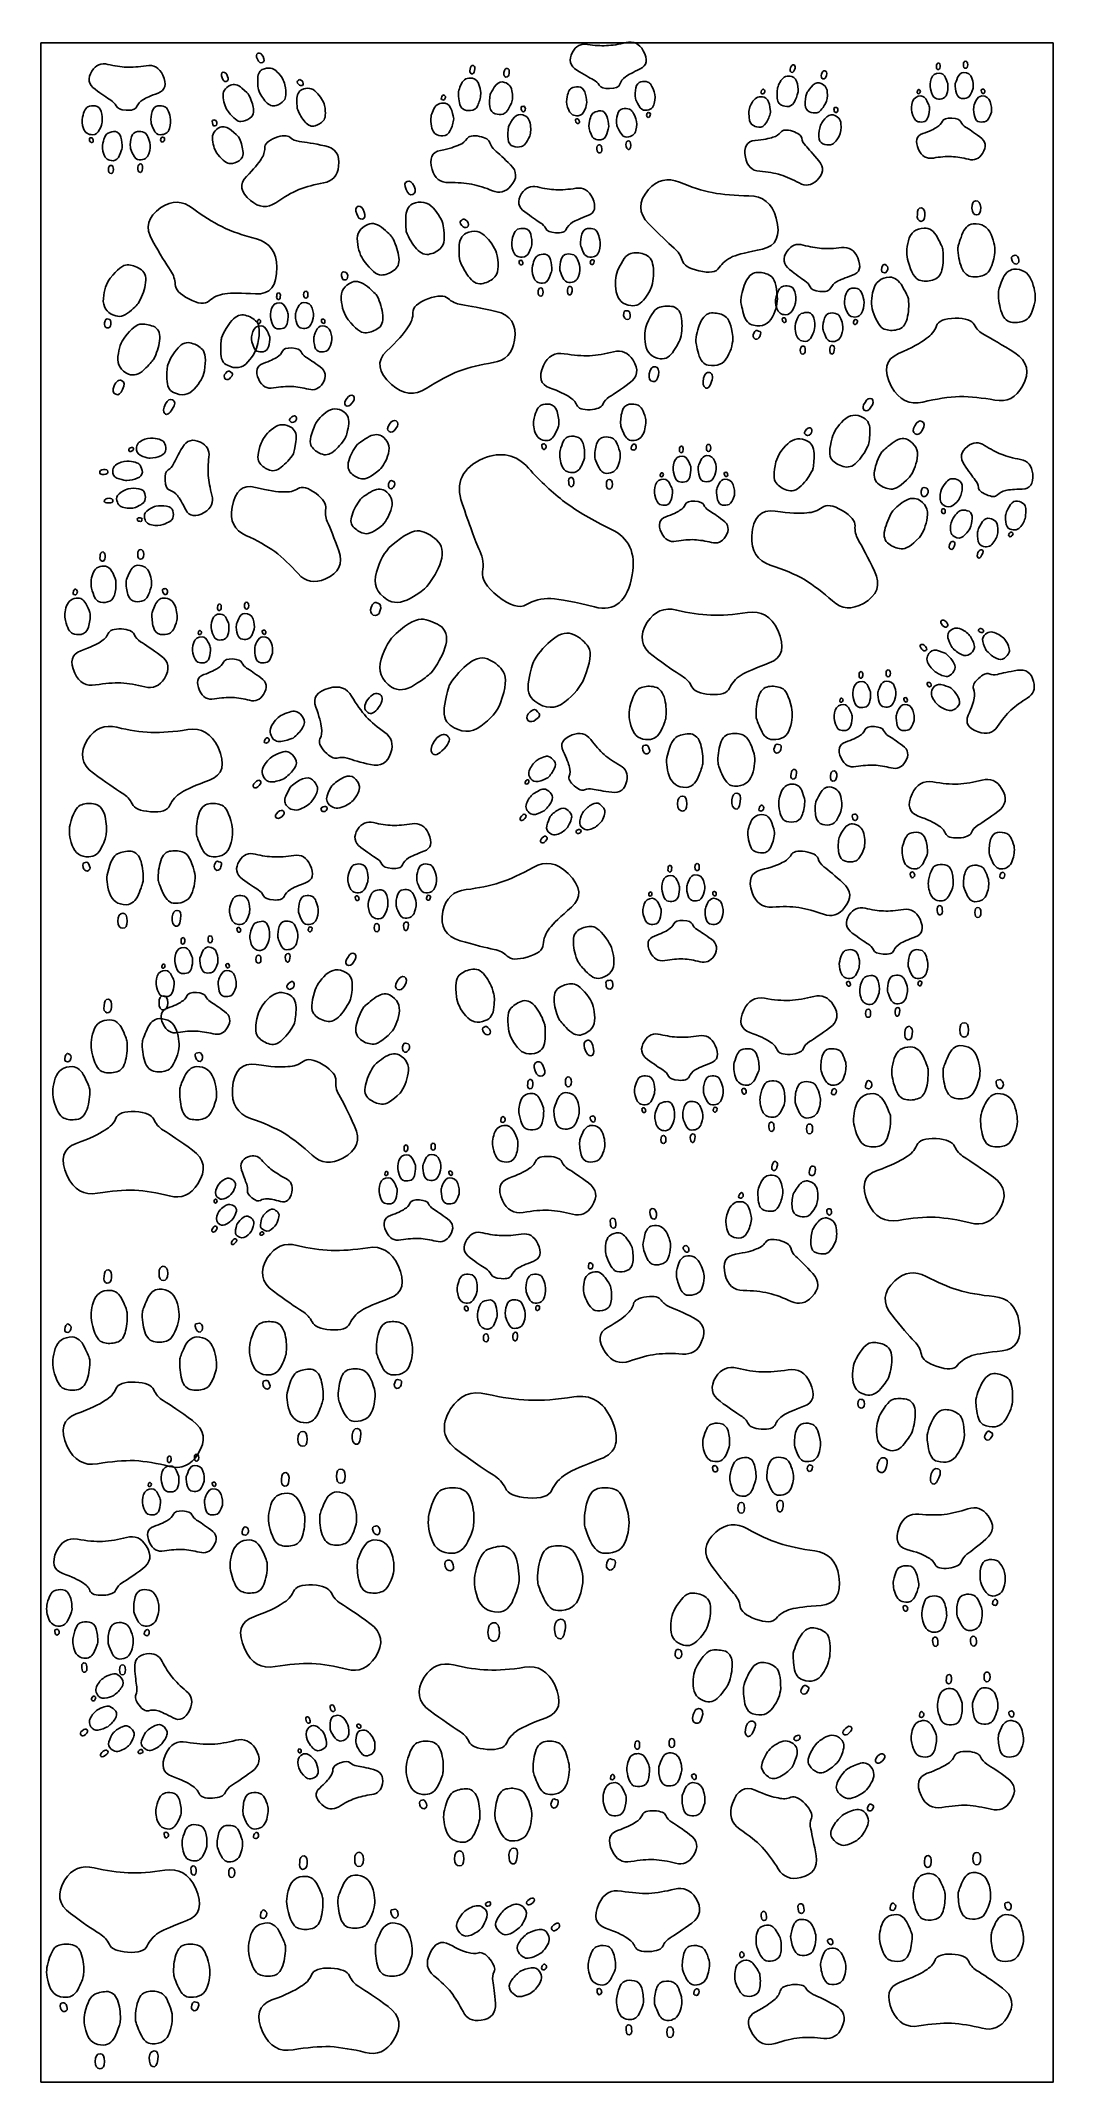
# Model space of a CAD drawing. Header units: centimetres. Extents: x -2.11 to 2.11, y -4.26 to 4.27.
import ezdxf

# ---------------------------------------------------------------- set-up
doc = ezdxf.new("R2010")
doc.units = ezdxf.units.CM
doc.header["$MEASUREMENT"] = 0
doc.layers.add('Layer 1', color=7, linetype='Continuous')

msp = doc.modelspace()

# ---------------------------------------------------------------- linework, layer by layer
at = {"layer": 'Layer 1', "color": 242}
for points, knots in [([(0.26124, 4.06616), (0.28585, 4.06636), (0.30022, 4.07244), (0.3042, 4.08422), (0.3042, 4.08422), (0.30819, 4.096), (0.31604, 4.10646), (0.3276, 4.11558), (0.3276, 4.11558), (0.33924, 4.1238), (0.35967, 4.13469), (0.38888, 4.14836), (0.38888, 4.14836), (0.41809, 4.16202), (0.42262, 4.18724), (0.40218, 4.22399), (0.40218, 4.22399), (0.38482, 4.25428), (0.3609, 4.26575), (0.33027, 4.25836), (0.33027, 4.25836), (0.29979, 4.25098), (0.27237, 4.24669), (0.24783, 4.2456), (0.24783, 4.2456), (0.22418, 4.24457), (0.19806, 4.24634), (0.16977, 4.25075), (0.16977, 4.25075), (0.14131, 4.25529), (0.11999, 4.24434), (0.10579, 4.2179), (0.10579, 4.2179), (0.08937, 4.18576), (0.09579, 4.16069), (0.12519, 4.14282), (0.12519, 4.14282), (0.15445, 4.1248), (0.17747, 4.11148), (0.19394, 4.10299), (0.19394, 4.10299), (0.20505, 4.09749), (0.21318, 4.08996), (0.21847, 4.08042), (0.21847, 4.08042), (0.22377, 4.07072), (0.23812, 4.06608), (0.26124, 4.06616)], [0, 0, 0, 0, 0.0769231, 0.0769231, 0.0769231, 0.0769231, 0.1538462, 0.1538462, 0.1538462, 0.1538462, 0.2307692, 0.2307692, 0.2307692, 0.2307692, 0.3076923, 0.3076923, 0.3076923, 0.3076923, 0.3846154, 0.3846154, 0.3846154, 0.3846154, 0.4615385, 0.4615385, 0.4615385, 0.4615385, 0.5384615, 0.5384615, 0.5384615, 0.5384615, 0.6153846, 0.6153846, 0.6153846, 0.6153846, 0.6923077, 0.6923077, 0.6923077, 0.6923077, 0.7692308, 0.7692308, 0.7692308, 0.7692308, 0.8461538, 0.8461538, 0.8461538, 0.8461538, 1, 1, 1, 1]), ([(-2.11345, -4.26054), (-2.11345, -4.26054), (2.11345, -4.26054), (2.11345, -4.26054), (2.11345, -4.26054), (2.11345, -4.26054), (2.11345, 4.25678), (2.11345, 4.25678), (2.11345, 4.25678), (2.11345, 4.25678), (-2.11345, 4.25678), (-2.11345, 4.25678), (-2.11345, 4.25678), (-2.11345, 4.25678), (-2.11345, -4.26054), (-2.11345, -4.26054)], [0, 0, 0, 0, 0.2, 0.2, 0.2, 0.2, 0.4, 0.4, 0.4, 0.4, 0.6, 0.6, 0.6, 0.6, 1, 1, 1, 1]), ([(-1.20671, 4.21358), (-1.19857, 4.21734), (-1.19138, 4.21279), (-1.18524, 4.1997), (-1.18524, 4.1997), (-1.17918, 4.18678), (-1.18032, 4.17841), (-1.18846, 4.17466), (-1.18846, 4.17466), (-1.19624, 4.17108), (-1.20307, 4.17578), (-1.20913, 4.1887), (-1.20913, 4.1887), (-1.21527, 4.20179), (-1.2145, 4.21), (-1.20671, 4.21358)], [0, 0, 0, 0, 0.2, 0.2, 0.2, 0.2, 0.4, 0.4, 0.4, 0.4, 0.6, 0.6, 0.6, 0.6, 1, 1, 1, 1]), ([(1.74747, 4.1804), (1.75356, 4.1804), (1.75666, 4.17558), (1.75666, 4.1658), (1.75666, 4.1658), (1.75666, 4.15616), (1.75356, 4.15134), (1.74747, 4.15134), (1.74747, 4.15134), (1.74167, 4.15134), (1.73883, 4.15616), (1.73883, 4.1658), (1.73883, 4.1658), (1.73883, 4.17558), (1.74167, 4.1804), (1.74747, 4.1804)], [0, 0, 0, 0, 0.2, 0.2, 0.2, 0.2, 0.4, 0.4, 0.4, 0.4, 0.6, 0.6, 0.6, 0.6, 1, 1, 1, 1]), ([(-1.75772, 3.97594), (-1.73317, 3.97416), (-1.71835, 3.97905), (-1.71341, 3.99048), (-1.71341, 3.99048), (-1.70847, 4.0019), (-1.69979, 4.01169), (-1.68752, 4.01985), (-1.68752, 4.01985), (-1.67525, 4.02711), (-1.65399, 4.03631), (-1.62376, 4.04758), (-1.62376, 4.04758), (-1.59352, 4.05885), (-1.58694, 4.08363), (-1.6043, 4.1219), (-1.6043, 4.1219), (-1.61911, 4.15349), (-1.64201, 4.16683), (-1.67315, 4.16194), (-1.67315, 4.16194), (-1.70413, 4.15704), (-1.73182, 4.15497), (-1.75637, 4.15586), (-1.75637, 4.15586), (-1.78002, 4.15675), (-1.80591, 4.16061), (-1.83375, 4.16728), (-1.83375, 4.16728), (-1.86174, 4.1741), (-1.88389, 4.1649), (-1.9002, 4.13969), (-1.9002, 4.13969), (-1.91921, 4.10899), (-1.91487, 4.08348), (-1.88703, 4.0633), (-1.88703, 4.0633), (-1.85934, 4.04298), (-1.83749, 4.02785), (-1.82178, 4.01807), (-1.82178, 4.01807), (-1.81115, 4.01169), (-1.80366, 4.00353), (-1.79917, 3.99359), (-1.79917, 3.99359), (-1.79468, 3.9835), (-1.78076, 3.97772), (-1.75772, 3.97594)], [0, 0, 0, 0, 0.0769231, 0.0769231, 0.0769231, 0.0769231, 0.1538462, 0.1538462, 0.1538462, 0.1538462, 0.2307692, 0.2307692, 0.2307692, 0.2307692, 0.3076923, 0.3076923, 0.3076923, 0.3076923, 0.3846154, 0.3846154, 0.3846154, 0.3846154, 0.4615385, 0.4615385, 0.4615385, 0.4615385, 0.5384615, 0.5384615, 0.5384615, 0.5384615, 0.6153846, 0.6153846, 0.6153846, 0.6153846, 0.6923077, 0.6923077, 0.6923077, 0.6923077, 0.7692308, 0.7692308, 0.7692308, 0.7692308, 0.8461538, 0.8461538, 0.8461538, 0.8461538, 1, 1, 1, 1]), ([(-1.35231, 4.13497), (-1.34391, 4.13535), (-1.33783, 4.12942), (-1.33426, 4.11711), (-1.33426, 4.11711), (-1.32929, 4.10653), (-1.33084, 4.09949), (-1.33898, 4.09574), (-1.33898, 4.09574), (-1.34722, 4.095), (-1.35296, 4.10021), (-1.35603, 4.11144), (-1.35603, 4.11144), (-1.36167, 4.12346), (-1.36046, 4.13122), (-1.35231, 4.13497)], [0, 0, 0, 0, 0.2, 0.2, 0.2, 0.2, 0.4, 0.4, 0.4, 0.4, 0.6, 0.6, 0.6, 0.6, 1, 1, 1, 1]), ([(-1.18894, 4.14565), (-1.16451, 4.1569), (-1.14371, 4.15339), (-1.12601, 4.13537), (-1.12601, 4.13537), (-1.1085, 4.11726), (-1.09794, 4.09944), (-1.09398, 4.08207), (-1.09398, 4.08207), (-1.08782, 4.04782), (-1.08935, 4.02574), (-1.09838, 4.01591), (-1.09838, 4.01591), (-1.10752, 4.00581), (-1.11833, 3.9993), (-1.13111, 3.99604), (-1.13111, 3.99604), (-1.14562, 3.99132), (-1.15959, 3.99623), (-1.17276, 4.01023), (-1.17276, 4.01023), (-1.18619, 4.02432), (-1.19695, 4.04162), (-1.20528, 4.06221), (-1.20528, 4.06221), (-1.2063, 4.0672), (-1.20725, 4.0805), (-1.20797, 4.1022), (-1.20797, 4.1022), (-1.2086, 4.12372), (-1.2022, 4.13823), (-1.18894, 4.14565)], [0, 0, 0, 0, 0.1111111, 0.1111111, 0.1111111, 0.1111111, 0.2222222, 0.2222222, 0.2222222, 0.2222222, 0.3333333, 0.3333333, 0.3333333, 0.3333333, 0.4444444, 0.4444444, 0.4444444, 0.4444444, 0.5555556, 0.5555556, 0.5555556, 0.5555556, 0.6666667, 0.6666667, 0.6666667, 0.6666667, 0.7777778, 0.7777778, 0.7777778, 0.7777778, 1, 1, 1, 1]), ([(-1.03825, 4.10076), (-1.03445, 4.10534), (-1.02912, 4.10474), (-1.02242, 4.09845), (-1.02242, 4.09845), (-1.01685, 4.09032), (-1.01658, 4.08412), (-1.02135, 4.07974), (-1.02135, 4.07974), (-1.02696, 4.07716), (-1.03246, 4.07855), (-1.03783, 4.08437), (-1.03783, 4.08437), (-1.04547, 4.09176), (-1.04567, 4.09734), (-1.03825, 4.10076)], [0, 0, 0, 0, 0.2, 0.2, 0.2, 0.2, 0.4, 0.4, 0.4, 0.4, 0.6, 0.6, 0.6, 0.6, 1, 1, 1, 1]), ([(-0.31135, 4.10928), (-0.29759, 4.10723), (-0.28814, 4.09715), (-0.28284, 4.07902), (-0.28284, 4.07902), (-0.2775, 4.06105), (-0.27534, 4.04933), (-0.27612, 4.04418), (-0.27612, 4.04418), (-0.27826, 4.02563), (-0.28263, 4.00928), (-0.28921, 3.9953), (-0.28921, 3.9953), (-0.29596, 3.98135), (-0.30576, 3.97448), (-0.31881, 3.97439), (-0.31881, 3.97439), (-0.33101, 3.97315), (-0.34212, 3.97566), (-0.35186, 3.98153), (-0.35186, 3.98153), (-0.36177, 3.98743), (-0.36766, 4.00514), (-0.36957, 4.03433), (-0.36957, 4.03433), (-0.37113, 4.05003), (-0.36711, 4.06745), (-0.35754, 4.08643), (-0.35754, 4.08643), (-0.34797, 4.1054), (-0.33255, 4.11313), (-0.31135, 4.10928)], [0, 0, 0, 0, 0.1111111, 0.1111111, 0.1111111, 0.1111111, 0.2222222, 0.2222222, 0.2222222, 0.2222222, 0.3333333, 0.3333333, 0.3333333, 0.3333333, 0.4444444, 0.4444444, 0.4444444, 0.4444444, 0.5555556, 0.5555556, 0.5555556, 0.5555556, 0.6666667, 0.6666667, 0.6666667, 0.6666667, 0.7777778, 0.7777778, 0.7777778, 0.7777778, 1, 1, 1, 1]), ([(-0.30688, 4.16234), (-0.30075, 4.15871), (-0.29924, 4.15168), (-0.30254, 4.14129), (-0.30254, 4.14129), (-0.30403, 4.13148), (-0.30845, 4.12721), (-0.316, 4.12834), (-0.316, 4.12834), (-0.32219, 4.13164), (-0.32379, 4.138), (-0.32065, 4.14739), (-0.32065, 4.14739), (-0.31896, 4.15853), (-0.31443, 4.16346), (-0.30688, 4.16234)], [0, 0, 0, 0, 0.2, 0.2, 0.2, 0.2, 0.4, 0.4, 0.4, 0.4, 0.6, 0.6, 0.6, 0.6, 1, 1, 1, 1]), ([(-0.18604, 4.09398), (-0.16339, 4.0906), (-0.15031, 4.07845), (-0.1463, 4.05745), (-0.1463, 4.05745), (-0.14246, 4.03647), (-0.14341, 4.01893), (-0.14882, 4.00478), (-0.14882, 4.00478), (-0.16066, 3.97765), (-0.17219, 3.96271), (-0.18325, 3.95994), (-0.18325, 3.95994), (-0.1945, 3.95703), (-0.20525, 3.95744), (-0.21585, 3.96107), (-0.21585, 3.96107), (-0.22837, 3.96446), (-0.23594, 3.97444), (-0.23865, 3.99048), (-0.23865, 3.99048), (-0.2415, 4.00671), (-0.24094, 4.02397), (-0.2371, 4.04244), (-0.2371, 4.04244), (-0.23547, 4.04644), (-0.22985, 4.05632), (-0.22008, 4.07203), (-0.22008, 4.07203), (-0.21034, 4.08758), (-0.19894, 4.09489), (-0.18604, 4.09398)], [0, 0, 0, 0, 0.1111111, 0.1111111, 0.1111111, 0.1111111, 0.2222222, 0.2222222, 0.2222222, 0.2222222, 0.3333333, 0.3333333, 0.3333333, 0.3333333, 0.4444444, 0.4444444, 0.4444444, 0.4444444, 0.5555556, 0.5555556, 0.5555556, 0.5555556, 0.6666667, 0.6666667, 0.6666667, 0.6666667, 0.7777778, 0.7777778, 0.7777778, 0.7777778, 1, 1, 1, 1]), ([(-0.16648, 4.15039), (-0.15894, 4.14927), (-0.15599, 4.14271), (-0.15784, 4.13057), (-0.15784, 4.13057), (-0.15965, 4.1186), (-0.16442, 4.1132), (-0.17197, 4.11432), (-0.17197, 4.11432), (-0.17918, 4.1154), (-0.1818, 4.12191), (-0.17998, 4.13388), (-0.17998, 4.13388), (-0.17813, 4.14602), (-0.1737, 4.15147), (-0.16648, 4.15039)], [0, 0, 0, 0, 0.2, 0.2, 0.2, 0.2, 0.4, 0.4, 0.4, 0.4, 0.6, 0.6, 0.6, 0.6, 1, 1, 1, 1]), ([(0.41119, 3.97574), (0.43169, 3.97666), (0.44397, 3.98613), (0.44803, 4.00432), (0.44803, 4.00432), (0.45209, 4.0225), (0.45198, 4.03842), (0.44756, 4.05205), (0.44756, 4.05205), (0.43967, 4.07671), (0.43102, 4.0906), (0.42161, 4.0937), (0.42161, 4.0937), (0.41204, 4.0968), (0.4021, 4.09719), (0.3918, 4.09457), (0.3918, 4.09457), (0.38118, 4.09223), (0.37421, 4.08392), (0.3709, 4.06937), (0.3709, 4.06937), (0.36774, 4.05483), (0.36717, 4.0399), (0.36935, 4.0243), (0.36935, 4.0243), (0.37069, 4.0189), (0.37524, 4.0093), (0.38285, 3.99533), (0.38285, 3.99533), (0.39045, 3.98136), (0.39985, 3.97483), (0.41119, 3.97574)], [0, 0, 0, 0, 0.1111111, 0.1111111, 0.1111111, 0.1111111, 0.2222222, 0.2222222, 0.2222222, 0.2222222, 0.3333333, 0.3333333, 0.3333333, 0.3333333, 0.4444444, 0.4444444, 0.4444444, 0.4444444, 0.5555556, 0.5555556, 0.5555556, 0.5555556, 0.6666667, 0.6666667, 0.6666667, 0.6666667, 0.7777778, 0.7777778, 0.7777778, 0.7777778, 1, 1, 1, 1]), ([(1.02216, 4.11632), (1.03474, 4.11308), (1.04252, 4.1028), (1.04565, 4.08545), (1.04565, 4.08545), (1.04883, 4.06825), (1.04969, 4.05716), (1.04846, 4.05245), (1.04846, 4.05245), (1.04464, 4.03543), (1.03897, 4.02067), (1.03148, 4.00832), (1.03148, 4.00832), (1.02383, 3.99602), (1.01406, 3.99059), (1.00193, 3.99177), (1.00193, 3.99177), (0.99048, 3.99179), (0.9804, 3.99521), (0.97194, 4.0016), (0.97194, 4.0016), (0.96332, 4.00804), (0.95959, 4.02506), (0.96069, 4.05235), (0.96069, 4.05235), (0.9608, 4.06709), (0.96625, 4.08288), (0.97701, 4.09957), (0.97701, 4.09957), (0.98777, 4.11626), (1.00285, 4.12195), (1.02216, 4.11632)], [0, 0, 0, 0, 0.1111111, 0.1111111, 0.1111111, 0.1111111, 0.2222222, 0.2222222, 0.2222222, 0.2222222, 0.3333333, 0.3333333, 0.3333333, 0.3333333, 0.4444444, 0.4444444, 0.4444444, 0.4444444, 0.5555556, 0.5555556, 0.5555556, 0.5555556, 0.6666667, 0.6666667, 0.6666667, 0.6666667, 0.7777778, 0.7777778, 0.7777778, 0.7777778, 1, 1, 1, 1]), ([(1.03154, 4.16516), (1.03688, 4.16119), (1.03759, 4.15452), (1.0335, 4.1452), (1.0335, 4.1452), (1.03115, 4.13623), (1.02662, 4.13269), (1.01972, 4.13447), (1.01972, 4.13447), (1.0143, 4.13814), (1.01343, 4.1442), (1.01728, 4.15262), (1.01728, 4.15262), (1.01995, 4.1628), (1.02464, 4.16694), (1.03154, 4.16516)], [0, 0, 0, 0, 0.2, 0.2, 0.2, 0.2, 0.4, 0.4, 0.4, 0.4, 0.6, 0.6, 0.6, 0.6, 1, 1, 1, 1]), ([(1.16075, 4.14047), (1.16765, 4.13869), (1.16975, 4.13232), (1.16684, 4.12122), (1.16684, 4.12122), (1.16396, 4.11029), (1.15901, 4.10572), (1.1521, 4.1075), (1.1521, 4.1075), (1.14551, 4.1092), (1.14373, 4.1155), (1.1466, 4.12644), (1.1466, 4.12644), (1.1495, 4.13753), (1.15416, 4.14217), (1.16075, 4.14047)], [0, 0, 0, 0, 0.2, 0.2, 0.2, 0.2, 0.4, 0.4, 0.4, 0.4, 0.6, 0.6, 0.6, 0.6, 1, 1, 1, 1]), ([(1.6383, 4.13099), (1.64938, 4.13099), (1.65803, 4.12416), (1.66438, 4.1105), (1.66438, 4.1105), (1.67073, 4.09698), (1.67384, 4.08801), (1.67384, 4.08386), (1.67384, 4.08386), (1.67438, 4.06899), (1.67289, 4.0556), (1.66938, 4.04382), (1.66938, 4.04382), (1.66573, 4.03204), (1.65884, 4.02548), (1.64857, 4.02387), (1.64857, 4.02387), (1.63911, 4.02146), (1.63006, 4.02213), (1.62168, 4.02561), (1.62168, 4.02561), (1.61317, 4.02909), (1.60641, 4.04235), (1.60141, 4.06511), (1.60141, 4.06511), (1.5983, 4.0773), (1.59938, 4.09149), (1.60466, 4.10756), (1.60466, 4.10756), (1.60993, 4.12363), (1.62114, 4.13153), (1.6383, 4.13099)], [0, 0, 0, 0, 0.1111111, 0.1111111, 0.1111111, 0.1111111, 0.2222222, 0.2222222, 0.2222222, 0.2222222, 0.3333333, 0.3333333, 0.3333333, 0.3333333, 0.4444444, 0.4444444, 0.4444444, 0.4444444, 0.5555556, 0.5555556, 0.5555556, 0.5555556, 0.6666667, 0.6666667, 0.6666667, 0.6666667, 0.7777778, 0.7777778, 0.7777778, 0.7777778, 1, 1, 1, 1]), ([(1.63546, 4.17331), (1.64074, 4.17116), (1.64276, 4.1658), (1.64141, 4.15723), (1.64141, 4.15723), (1.64141, 4.14933), (1.63844, 4.14545), (1.63236, 4.14545), (1.63236, 4.14545), (1.62709, 4.14733), (1.62506, 4.15215), (1.62641, 4.15991), (1.62641, 4.15991), (1.62641, 4.16888), (1.62938, 4.17331), (1.63546, 4.17331)], [0, 0, 0, 0, 0.2, 0.2, 0.2, 0.2, 0.4, 0.4, 0.4, 0.4, 0.6, 0.6, 0.6, 0.6, 1, 1, 1, 1]), ([(1.73883, 4.13367), (1.75707, 4.13367), (1.76883, 4.12563), (1.7745, 4.10957), (1.7745, 4.10957), (1.78004, 4.0935), (1.78139, 4.07957), (1.77882, 4.06779), (1.77882, 4.06779), (1.77274, 4.04503), (1.76545, 4.0319), (1.75707, 4.02843), (1.75707, 4.02843), (1.74855, 4.02481), (1.74004, 4.02387), (1.73126, 4.02548), (1.73126, 4.02548), (1.72099, 4.02668), (1.71383, 4.03364), (1.70978, 4.04596), (1.70978, 4.04596), (1.70559, 4.05842), (1.70397, 4.07208), (1.70478, 4.08707), (1.70478, 4.08707), (1.70559, 4.09042), (1.70883, 4.09886), (1.71464, 4.11238), (1.71464, 4.11238), (1.72045, 4.12577), (1.72856, 4.13287), (1.73883, 4.13367)], [0, 0, 0, 0, 0.1111111, 0.1111111, 0.1111111, 0.1111111, 0.2222222, 0.2222222, 0.2222222, 0.2222222, 0.3333333, 0.3333333, 0.3333333, 0.3333333, 0.4444444, 0.4444444, 0.4444444, 0.4444444, 0.5555556, 0.5555556, 0.5555556, 0.5555556, 0.6666667, 0.6666667, 0.6666667, 0.6666667, 0.7777778, 0.7777778, 0.7777778, 0.7777778, 1, 1, 1, 1]), ([(-1.32193, 4.08003), (-1.30709, 4.08687), (-1.29121, 4.08306), (-1.27412, 4.06868), (-1.27412, 4.06868), (-1.25712, 4.05448), (-1.24732, 4.04438), (-1.24471, 4.03882), (-1.24471, 4.03882), (-1.23465, 4.01924), (-1.22823, 4.00039), (-1.22554, 3.98243), (-1.22554, 3.98243), (-1.22302, 3.9644), (-1.22813, 3.95135), (-1.24088, 3.94286), (-1.24088, 3.94286), (-1.25203, 3.9338), (-1.26458, 3.92911), (-1.27799, 3.92861), (-1.27799, 3.92861), (-1.29158, 3.92802), (-1.30896, 3.94161), (-1.32996, 3.96902), (-1.32996, 3.96902), (-1.34177, 3.98342), (-1.34925, 4.00311), (-1.35228, 4.02788), (-1.35228, 4.02788), (-1.35532, 4.05266), (-1.34526, 4.07017), (-1.32193, 4.08003)], [0, 0, 0, 0, 0.1111111, 0.1111111, 0.1111111, 0.1111111, 0.2222222, 0.2222222, 0.2222222, 0.2222222, 0.3333333, 0.3333333, 0.3333333, 0.3333333, 0.4444444, 0.4444444, 0.4444444, 0.4444444, 0.5555556, 0.5555556, 0.5555556, 0.5555556, 0.6666667, 0.6666667, 0.6666667, 0.6666667, 0.7777778, 0.7777778, 0.7777778, 0.7777778, 1, 1, 1, 1]), ([(-1.02455, 4.06169), (-1.0012, 4.07245), (-0.98067, 4.06903), (-0.96314, 4.05137), (-0.96314, 4.05137), (-0.94553, 4.03352), (-0.93401, 4.01506), (-0.92857, 3.99596), (-0.92857, 3.99596), (-0.92292, 3.96279), (-0.9247, 3.94125), (-0.93419, 3.93143), (-0.93419, 3.93143), (-0.9434, 3.92151), (-0.95495, 3.91467), (-0.96862, 3.91099), (-0.96862, 3.91099), (-0.98322, 3.90645), (-0.99709, 3.91162), (-1.00979, 3.92649), (-1.00979, 3.92649), (-1.02257, 3.94154), (-1.03306, 3.95874), (-1.04081, 3.97808), (-1.04081, 3.97808), (-1.04341, 3.98364), (-1.04472, 3.99722), (-1.04464, 4.01863), (-1.04464, 4.01863), (-1.04447, 4.03987), (-1.03781, 4.05428), (-1.02455, 4.06169)], [0, 0, 0, 0, 0.1111111, 0.1111111, 0.1111111, 0.1111111, 0.2222222, 0.2222222, 0.2222222, 0.2222222, 0.3333333, 0.3333333, 0.3333333, 0.3333333, 0.4444444, 0.4444444, 0.4444444, 0.4444444, 0.5555556, 0.5555556, 0.5555556, 0.5555556, 0.6666667, 0.6666667, 0.6666667, 0.6666667, 0.7777778, 0.7777778, 0.7777778, 0.7777778, 1, 1, 1, 1]), ([(-0.42478, 4.00517), (-0.41202, 4.00225), (-0.4031, 3.99208), (-0.39766, 3.97477), (-0.39766, 3.97477), (-0.39226, 3.9573), (-0.38954, 3.94585), (-0.38932, 3.94054), (-0.38932, 3.94054), (-0.3913, 3.92299), (-0.39603, 3.90652), (-0.40366, 3.89134), (-0.40366, 3.89134), (-0.41109, 3.8763), (-0.42132, 3.86882), (-0.43432, 3.86906), (-0.43432, 3.86906), (-0.44653, 3.86884), (-0.45709, 3.87161), (-0.4665, 3.87743), (-0.4665, 3.87743), (-0.47593, 3.88309), (-0.48208, 3.90016), (-0.48516, 3.9285), (-0.48516, 3.9285), (-0.48651, 3.94553), (-0.48225, 3.96343), (-0.47237, 3.98218), (-0.47237, 3.98218), (-0.46251, 4.00077), (-0.44676, 4.00845), (-0.42478, 4.00517)], [0, 0, 0, 0, 0.1111111, 0.1111111, 0.1111111, 0.1111111, 0.2222222, 0.2222222, 0.2222222, 0.2222222, 0.3333333, 0.3333333, 0.3333333, 0.3333333, 0.4444444, 0.4444444, 0.4444444, 0.4444444, 0.5555556, 0.5555556, 0.5555556, 0.5555556, 0.6666667, 0.6666667, 0.6666667, 0.6666667, 0.7777778, 0.7777778, 0.7777778, 0.7777778, 1, 1, 1, 1]), ([(-0.42906, 4.03913), (-0.42431, 4.03536), (-0.42293, 4.0309), (-0.42511, 4.02562), (-0.42511, 4.02562), (-0.42926, 4.01859), (-0.43333, 4.01665), (-0.43762, 4.02001), (-0.43762, 4.02001), (-0.44216, 4.02068), (-0.4427, 4.02501), (-0.43906, 4.03314), (-0.43906, 4.03314), (-0.43573, 4.03927), (-0.43249, 4.04134), (-0.42906, 4.03913)], [0, 0, 0, 0, 0.2, 0.2, 0.2, 0.2, 0.4, 0.4, 0.4, 0.4, 0.6, 0.6, 0.6, 0.6, 1, 1, 1, 1]), ([(0.13058, 3.95307), (0.14282, 3.95406), (0.15192, 3.96209), (0.15774, 3.97714), (0.15774, 3.97714), (0.16356, 3.9922), (0.16617, 4.00238), (0.16572, 4.00785), (0.16572, 4.00785), (0.16593, 4.02364), (0.16322, 4.0383), (0.15772, 4.05214), (0.15772, 4.05214), (0.15208, 4.06598), (0.14324, 4.073), (0.13089, 4.07349), (0.13089, 4.07349), (0.12, 4.07439), (0.11025, 4.07241), (0.10162, 4.06785), (0.10162, 4.06785), (0.09298, 4.06328), (0.08657, 4.04818), (0.08223, 4.02253), (0.08223, 4.02253), (0.08023, 4.00838), (0.08303, 3.99268), (0.0909, 3.97547), (0.0909, 3.97547), (0.09877, 3.95824), (0.112, 3.95082), (0.13058, 3.95307)], [0, 0, 0, 0, 0.1111111, 0.1111111, 0.1111111, 0.1111111, 0.2222222, 0.2222222, 0.2222222, 0.2222222, 0.3333333, 0.3333333, 0.3333333, 0.3333333, 0.4444444, 0.4444444, 0.4444444, 0.4444444, 0.5555556, 0.5555556, 0.5555556, 0.5555556, 0.6666667, 0.6666667, 0.6666667, 0.6666667, 0.7777778, 0.7777778, 0.7777778, 0.7777778, 1, 1, 1, 1]), ([(0.90654, 4.03061), (0.91811, 4.02666), (0.92539, 4.01635), (0.92873, 3.99975), (0.92873, 3.99975), (0.93203, 3.98301), (0.93342, 3.97211), (0.93311, 3.96716), (0.93311, 3.96716), (0.92954, 3.95105), (0.92352, 3.93622), (0.91494, 3.92285), (0.91494, 3.92285), (0.90655, 3.9096), (0.89632, 3.90364), (0.88426, 3.90513), (0.88426, 3.90513), (0.8729, 3.90611), (0.86337, 3.9097), (0.8552, 3.91602), (0.8552, 3.91602), (0.847, 3.92219), (0.84297, 3.93864), (0.84291, 3.96526), (0.84291, 3.96526), (0.84333, 3.9812), (0.84906, 3.99741), (0.86009, 4.01387), (0.86009, 4.01387), (0.87107, 4.03018), (0.88646, 4.03579), (0.90654, 4.03061)], [0, 0, 0, 0, 0.1111111, 0.1111111, 0.1111111, 0.1111111, 0.2222222, 0.2222222, 0.2222222, 0.2222222, 0.3333333, 0.3333333, 0.3333333, 0.3333333, 0.4444444, 0.4444444, 0.4444444, 0.4444444, 0.5555556, 0.5555556, 0.5555556, 0.5555556, 0.6666667, 0.6666667, 0.6666667, 0.6666667, 0.7777778, 0.7777778, 0.7777778, 0.7777778, 1, 1, 1, 1]), ([(0.90592, 4.06257), (0.90996, 4.05861), (0.9108, 4.05434), (0.90826, 4.04964), (0.90826, 4.04964), (0.90371, 4.04351), (0.89973, 4.0421), (0.89608, 4.04564), (0.89608, 4.04564), (0.89194, 4.0467), (0.89187, 4.05078), (0.89605, 4.05798), (0.89605, 4.05798), (0.89975, 4.06335), (0.90295, 4.06495), (0.90592, 4.06257)], [0, 0, 0, 0, 0.2, 0.2, 0.2, 0.2, 0.4, 0.4, 0.4, 0.4, 0.6, 0.6, 0.6, 0.6, 1, 1, 1, 1]), ([(1.13703, 4.08997), (1.15773, 4.08464), (1.16868, 4.07209), (1.17033, 4.0522), (1.17033, 4.0522), (1.17183, 4.03234), (1.16922, 4.01615), (1.1628, 4.00353), (1.1628, 4.00353), (1.14913, 3.97947), (1.13694, 3.96672), (1.1264, 3.96521), (1.1264, 3.96521), (1.11566, 3.9636), (1.10573, 3.96502), (1.09624, 3.96941), (1.09624, 3.96941), (1.08494, 3.97379), (1.07889, 3.98378), (1.07796, 3.99895), (1.07796, 3.99895), (1.07691, 4.0143), (1.07914, 4.03027), (1.08452, 4.04705), (1.08452, 4.04705), (1.08644, 4.05061), (1.09263, 4.05924), (1.10325, 4.07288), (1.10325, 4.07288), (1.11383, 4.08638), (1.12514, 4.09206), (1.13703, 4.08997)], [0, 0, 0, 0, 0.1111111, 0.1111111, 0.1111111, 0.1111111, 0.2222222, 0.2222222, 0.2222222, 0.2222222, 0.3333333, 0.3333333, 0.3333333, 0.3333333, 0.4444444, 0.4444444, 0.4444444, 0.4444444, 0.5555556, 0.5555556, 0.5555556, 0.5555556, 0.6666667, 0.6666667, 0.6666667, 0.6666667, 0.7777778, 0.7777778, 0.7777778, 0.7777778, 1, 1, 1, 1]), ([(1.56142, 4.03565), (1.57182, 4.03485), (1.58007, 4.02789), (1.58642, 4.0149), (1.58642, 4.0149), (1.59277, 4.00178), (1.59628, 3.99307), (1.59709, 3.98892), (1.59709, 3.98892), (1.59763, 3.97486), (1.59587, 3.96134), (1.59169, 3.94848), (1.59169, 3.94848), (1.58763, 3.93577), (1.58047, 3.92867), (1.5702, 3.92733), (1.5702, 3.92733), (1.56061, 3.92572), (1.55196, 3.92666), (1.54386, 3.93014), (1.54386, 3.93014), (1.53575, 3.93349), (1.52885, 3.94621), (1.52305, 3.96817), (1.52305, 3.96817), (1.51994, 3.98142), (1.52115, 3.99602), (1.52669, 4.01195), (1.52669, 4.01195), (1.53224, 4.02775), (1.54372, 4.03565), (1.56142, 4.03565)], [0, 0, 0, 0, 0.1111111, 0.1111111, 0.1111111, 0.1111111, 0.2222222, 0.2222222, 0.2222222, 0.2222222, 0.3333333, 0.3333333, 0.3333333, 0.3333333, 0.4444444, 0.4444444, 0.4444444, 0.4444444, 0.5555556, 0.5555556, 0.5555556, 0.5555556, 0.6666667, 0.6666667, 0.6666667, 0.6666667, 0.7777778, 0.7777778, 0.7777778, 0.7777778, 1, 1, 1, 1]), ([(1.55399, 4.0619), (1.55818, 4.05949), (1.5598, 4.05614), (1.55872, 4.05172), (1.55872, 4.05172), (1.55629, 4.0457), (1.55331, 4.04368), (1.54953, 4.04583), (1.54953, 4.04583), (1.54588, 4.04583), (1.54494, 4.04918), (1.54683, 4.056), (1.54683, 4.056), (1.54872, 4.06123), (1.55101, 4.06324), (1.55399, 4.0619)], [0, 0, 0, 0, 0.2, 0.2, 0.2, 0.2, 0.4, 0.4, 0.4, 0.4, 0.6, 0.6, 0.6, 0.6, 1, 1, 1, 1]), ([(1.81558, 4.03565), (1.833, 4.03565), (1.84463, 4.02775), (1.8503, 4.01195), (1.8503, 4.01195), (1.85597, 3.99602), (1.85773, 3.98142), (1.85557, 3.96817), (1.85557, 3.96817), (1.84949, 3.94621), (1.84219, 3.93349), (1.83354, 3.93014), (1.83354, 3.93014), (1.82503, 3.92666), (1.81598, 3.92572), (1.80652, 3.92733), (1.80652, 3.92733), (1.79625, 3.92867), (1.78923, 3.93577), (1.78571, 3.94848), (1.78571, 3.94848), (1.7822, 3.96134), (1.78071, 3.97486), (1.78153, 3.98892), (1.78153, 3.98892), (1.78153, 3.99307), (1.78463, 4.00178), (1.79085, 4.0149), (1.79085, 4.0149), (1.79706, 4.02789), (1.80531, 4.03485), (1.81558, 4.03565)], [0, 0, 0, 0, 0.1111111, 0.1111111, 0.1111111, 0.1111111, 0.2222222, 0.2222222, 0.2222222, 0.2222222, 0.3333333, 0.3333333, 0.3333333, 0.3333333, 0.4444444, 0.4444444, 0.4444444, 0.4444444, 0.5555556, 0.5555556, 0.5555556, 0.5555556, 0.6666667, 0.6666667, 0.6666667, 0.6666667, 0.7777778, 0.7777778, 0.7777778, 0.7777778, 1, 1, 1, 1]), ([(1.81841, 4.0635), (1.82206, 4.06524), (1.82517, 4.06337), (1.82746, 4.05761), (1.82746, 4.05761), (1.82854, 4.05105), (1.82692, 4.04717), (1.82273, 4.04583), (1.82273, 4.04583), (1.81855, 4.04583), (1.81558, 4.04824), (1.81396, 4.05333), (1.81396, 4.05333), (1.81139, 4.06003), (1.81287, 4.0635), (1.81841, 4.0635)], [0, 0, 0, 0, 0.2, 0.2, 0.2, 0.2, 0.4, 0.4, 0.4, 0.4, 0.6, 0.6, 0.6, 0.6, 1, 1, 1, 1]), ([(-1.89721, 3.87374), (-1.88494, 3.87374), (-1.87521, 3.88101), (-1.86817, 3.89555), (-1.86817, 3.89555), (-1.86114, 3.91009), (-1.8577, 3.92002), (-1.8577, 3.92551), (-1.8577, 3.92551), (-1.8562, 3.94123), (-1.8577, 3.95607), (-1.86203, 3.9703), (-1.86203, 3.9703), (-1.86653, 3.98454), (-1.87476, 3.99226), (-1.88703, 3.99374), (-1.88703, 3.99374), (-1.89781, 3.99552), (-1.90769, 3.99434), (-1.91666, 3.99048), (-1.91666, 3.99048), (-1.92565, 3.98662), (-1.93328, 3.97209), (-1.93972, 3.94687), (-1.93972, 3.94687), (-1.94286, 3.93293), (-1.94136, 3.91706), (-1.93493, 3.89926), (-1.93493, 3.89926), (-1.92849, 3.88146), (-1.91592, 3.873), (-1.89721, 3.87374)], [0, 0, 0, 0, 0.1111111, 0.1111111, 0.1111111, 0.1111111, 0.2222222, 0.2222222, 0.2222222, 0.2222222, 0.3333333, 0.3333333, 0.3333333, 0.3333333, 0.4444444, 0.4444444, 0.4444444, 0.4444444, 0.5555556, 0.5555556, 0.5555556, 0.5555556, 0.6666667, 0.6666667, 0.6666667, 0.6666667, 0.7777778, 0.7777778, 0.7777778, 0.7777778, 1, 1, 1, 1]), ([(-1.61568, 3.87374), (-1.59517, 3.873), (-1.58215, 3.88146), (-1.57661, 3.89926), (-1.57661, 3.89926), (-1.57107, 3.91706), (-1.56988, 3.93293), (-1.57317, 3.94687), (-1.57317, 3.94687), (-1.57901, 3.97209), (-1.58649, 3.98662), (-1.59562, 3.99048), (-1.59562, 3.99048), (-1.6049, 3.99434), (-1.61478, 3.99552), (-1.62525, 3.99374), (-1.62525, 3.99374), (-1.63603, 3.99226), (-1.64366, 3.98454), (-1.64816, 3.9703), (-1.64816, 3.9703), (-1.65249, 3.95607), (-1.65429, 3.94123), (-1.65339, 3.92551), (-1.65339, 3.92551), (-1.65249, 3.92002), (-1.64875, 3.91009), (-1.64232, 3.89555), (-1.64232, 3.89555), (-1.63588, 3.88101), (-1.62705, 3.87374), (-1.61568, 3.87374)], [0, 0, 0, 0, 0.1111111, 0.1111111, 0.1111111, 0.1111111, 0.2222222, 0.2222222, 0.2222222, 0.2222222, 0.3333333, 0.3333333, 0.3333333, 0.3333333, 0.4444444, 0.4444444, 0.4444444, 0.4444444, 0.5555556, 0.5555556, 0.5555556, 0.5555556, 0.6666667, 0.6666667, 0.6666667, 0.6666667, 0.7777778, 0.7777778, 0.7777778, 0.7777778, 1, 1, 1, 1]), ([(-1.39147, 3.93545), (-1.38434, 3.93481), (-1.38007, 3.93132), (-1.37875, 3.92474), (-1.37875, 3.92474), (-1.37822, 3.91517), (-1.38094, 3.91064), (-1.38735, 3.91118), (-1.38735, 3.91118), (-1.39224, 3.90893), (-1.39561, 3.91282), (-1.39737, 3.92314), (-1.39737, 3.92314), (-1.39811, 3.93131), (-1.3963, 3.93541), (-1.39147, 3.93545)], [0, 0, 0, 0, 0.2, 0.2, 0.2, 0.2, 0.4, 0.4, 0.4, 0.4, 0.6, 0.6, 0.6, 0.6, 1, 1, 1, 1]), ([(-0.10925, 3.95807), (-0.08761, 3.95485), (-0.07468, 3.94288), (-0.07061, 3.92221), (-0.07061, 3.92221), (-0.06658, 3.90138), (-0.06715, 3.88294), (-0.07234, 3.86688), (-0.07234, 3.86688), (-0.08402, 3.84074), (-0.09549, 3.8263), (-0.10685, 3.82375), (-0.10685, 3.82375), (-0.11807, 3.821), (-0.12949, 3.82152), (-0.14093, 3.82527), (-0.14093, 3.82527), (-0.15343, 3.82883), (-0.16081, 3.83894), (-0.16277, 3.85539), (-0.16277, 3.85539), (-0.16471, 3.872), (-0.164, 3.88906), (-0.16034, 3.90637), (-0.16034, 3.90637), (-0.15956, 3.91152), (-0.15406, 3.92175), (-0.14386, 3.93689), (-0.14386, 3.93689), (-0.1337, 3.95186), (-0.12215, 3.95898), (-0.10925, 3.95807)], [0, 0, 0, 0, 0.1111111, 0.1111111, 0.1111111, 0.1111111, 0.2222222, 0.2222222, 0.2222222, 0.2222222, 0.3333333, 0.3333333, 0.3333333, 0.3333333, 0.4444444, 0.4444444, 0.4444444, 0.4444444, 0.5555556, 0.5555556, 0.5555556, 0.5555556, 0.6666667, 0.6666667, 0.6666667, 0.6666667, 0.7777778, 0.7777778, 0.7777778, 0.7777778, 1, 1, 1, 1]), ([(-0.10048, 3.99212), (-0.09562, 3.99361), (-0.09211, 3.99071), (-0.09035, 3.98313), (-0.09035, 3.98313), (-0.09024, 3.97479), (-0.09299, 3.97027), (-0.09844, 3.96938), (-0.09844, 3.96938), (-0.10364, 3.97016), (-0.10688, 3.9737), (-0.10793, 3.98032), (-0.10793, 3.98032), (-0.10985, 3.98911), (-0.10735, 3.99315), (-0.10048, 3.99212)], [0, 0, 0, 0, 0.2, 0.2, 0.2, 0.2, 0.4, 0.4, 0.4, 0.4, 0.6, 0.6, 0.6, 0.6, 1, 1, 1, 1]), ([(0.13026, 3.92045), (0.13533, 3.9228), (0.13665, 3.92677), (0.13411, 3.93207), (0.13411, 3.93207), (0.13143, 3.93915), (0.12808, 3.94156), (0.12388, 3.93958), (0.12388, 3.93958), (0.11866, 3.93916), (0.11734, 3.93519), (0.1199, 3.9278), (0.1199, 3.9278), (0.12184, 3.92245), (0.12534, 3.92006), (0.13026, 3.92045)], [0, 0, 0, 0, 0.2, 0.2, 0.2, 0.2, 0.4, 0.4, 0.4, 0.4, 0.6, 0.6, 0.6, 0.6, 1, 1, 1, 1]), ([(0.22437, 3.85171), (0.23653, 3.85359), (0.245, 3.86201), (0.24976, 3.87713), (0.24976, 3.87713), (0.25454, 3.8921), (0.25714, 3.90243), (0.25759, 3.90797), (0.25759, 3.90797), (0.25719, 3.92372), (0.25434, 3.93822), (0.24934, 3.95165), (0.24934, 3.95165), (0.24433, 3.96509), (0.23591, 3.97245), (0.22439, 3.97375), (0.22439, 3.97375), (0.21365, 3.97288), (0.20381, 3.97015), (0.19491, 3.96526), (0.19491, 3.96526), (0.18613, 3.96054), (0.17984, 3.94574), (0.17602, 3.92102), (0.17602, 3.92102), (0.17381, 3.90775), (0.17642, 3.89249), (0.18384, 3.87523), (0.18384, 3.87523), (0.19127, 3.85797), (0.20483, 3.85013), (0.22437, 3.85171)], [0, 0, 0, 0, 0.1111111, 0.1111111, 0.1111111, 0.1111111, 0.2222222, 0.2222222, 0.2222222, 0.2222222, 0.3333333, 0.3333333, 0.3333333, 0.3333333, 0.4444444, 0.4444444, 0.4444444, 0.4444444, 0.5555556, 0.5555556, 0.5555556, 0.5555556, 0.6666667, 0.6666667, 0.6666667, 0.6666667, 0.7777778, 0.7777778, 0.7777778, 0.7777778, 1, 1, 1, 1]), ([(0.33332, 3.86365), (0.3538, 3.8647), (0.36637, 3.87435), (0.37103, 3.89258), (0.37103, 3.89258), (0.37568, 3.91082), (0.37589, 3.92661), (0.37149, 3.93994), (0.37149, 3.93994), (0.36278, 3.96365), (0.35372, 3.97705), (0.34415, 3.98015), (0.34415, 3.98015), (0.33472, 3.98341), (0.32524, 3.98368), (0.31569, 3.98112), (0.31569, 3.98112), (0.30442, 3.97932), (0.29712, 3.97144), (0.29378, 3.95718), (0.29378, 3.95718), (0.29045, 3.94292), (0.28971, 3.92813), (0.2919, 3.91253), (0.2919, 3.91253), (0.2929, 3.9077), (0.29744, 3.8981), (0.30553, 3.88372), (0.30553, 3.88372), (0.31361, 3.86949), (0.32287, 3.8628), (0.33332, 3.86365)], [0, 0, 0, 0, 0.1111111, 0.1111111, 0.1111111, 0.1111111, 0.2222222, 0.2222222, 0.2222222, 0.2222222, 0.3333333, 0.3333333, 0.3333333, 0.3333333, 0.4444444, 0.4444444, 0.4444444, 0.4444444, 0.5555556, 0.5555556, 0.5555556, 0.5555556, 0.6666667, 0.6666667, 0.6666667, 0.6666667, 0.7777778, 0.7777778, 0.7777778, 0.7777778, 1, 1, 1, 1]), ([(0.42207, 3.94567), (0.427, 3.94607), (0.43005, 3.94914), (0.43094, 3.95472), (0.43094, 3.95472), (0.433, 3.96248), (0.43106, 3.96604), (0.42524, 3.96557), (0.42524, 3.96557), (0.4204, 3.96785), (0.4173, 3.96537), (0.41623, 3.95829), (0.41623, 3.95829), (0.41432, 3.95233), (0.41631, 3.94818), (0.42207, 3.94567)], [0, 0, 0, 0, 0.2, 0.2, 0.2, 0.2, 0.4, 0.4, 0.4, 0.4, 0.6, 0.6, 0.6, 0.6, 1, 1, 1, 1]), ([(1.19494, 3.95632), (1.21472, 3.95122), (1.22555, 3.93886), (1.22729, 3.91927), (1.22729, 3.91927), (1.22898, 3.89953), (1.22663, 3.88245), (1.22024, 3.86805), (1.22024, 3.86805), (1.2068, 3.84491), (1.19473, 3.83261), (1.18392, 3.83133), (1.18392, 3.83133), (1.17323, 3.82987), (1.16268, 3.83145), (1.15242, 3.83604), (1.15242, 3.83604), (1.14117, 3.84056), (1.13531, 3.85067), (1.13511, 3.86613), (1.13511, 3.86613), (1.13495, 3.88174), (1.13729, 3.89753), (1.14239, 3.91324), (1.14239, 3.91324), (1.14363, 3.91795), (1.14975, 3.92692), (1.1607, 3.93999), (1.1607, 3.93999), (1.17162, 3.95292), (1.18305, 3.9584), (1.19494, 3.95632)], [0, 0, 0, 0, 0.1111111, 0.1111111, 0.1111111, 0.1111111, 0.2222222, 0.2222222, 0.2222222, 0.2222222, 0.3333333, 0.3333333, 0.3333333, 0.3333333, 0.4444444, 0.4444444, 0.4444444, 0.4444444, 0.5555556, 0.5555556, 0.5555556, 0.5555556, 0.6666667, 0.6666667, 0.6666667, 0.6666667, 0.7777778, 0.7777778, 0.7777778, 0.7777778, 1, 1, 1, 1]), ([(1.20645, 3.98709), (1.21111, 3.988), (1.21408, 3.98496), (1.21497, 3.97776), (1.21497, 3.97776), (1.21424, 3.97), (1.21125, 3.96607), (1.2061, 3.96577), (1.2061, 3.96577), (1.20134, 3.967), (1.19869, 3.9706), (1.19836, 3.97685), (1.19836, 3.97685), (1.19744, 3.98519), (1.20016, 3.98871), (1.20645, 3.98709)], [0, 0, 0, 0, 0.2, 0.2, 0.2, 0.2, 0.4, 0.4, 0.4, 0.4, 0.6, 0.6, 0.6, 0.6, 1, 1, 1, 1]), ([(1.69005, 3.9434), (1.71154, 3.94192), (1.7241, 3.93657), (1.72815, 3.9276), (1.72815, 3.9276), (1.73207, 3.91849), (1.73856, 3.91113), (1.74747, 3.90537), (1.74747, 3.90537), (1.76234, 3.89653), (1.7822, 3.88287), (1.80733, 3.86453), (1.80733, 3.86453), (1.83233, 3.84632), (1.83611, 3.82329), (1.81841, 3.79557), (1.81841, 3.79557), (1.80409, 3.77281), (1.78463, 3.76451), (1.76004, 3.7708), (1.76004, 3.7708), (1.73532, 3.77709), (1.71154, 3.78098), (1.68857, 3.78258), (1.68857, 3.78258), (1.66641, 3.78312), (1.64128, 3.78098), (1.61317, 3.77615), (1.61317, 3.77615), (1.58507, 3.77134), (1.56439, 3.78312), (1.55115, 3.81164), (1.55115, 3.81164), (1.53561, 3.84592), (1.54169, 3.86801), (1.56953, 3.87819), (1.56953, 3.87819), (1.59736, 3.88823), (1.61682, 3.89734), (1.62803, 3.90537), (1.62803, 3.90537), (1.63911, 3.91166), (1.64668, 3.91983), (1.65073, 3.92974), (1.65073, 3.92974), (1.65478, 3.93965), (1.66789, 3.9442), (1.69005, 3.9434)], [0, 0, 0, 0, 0.0769231, 0.0769231, 0.0769231, 0.0769231, 0.1538462, 0.1538462, 0.1538462, 0.1538462, 0.2307692, 0.2307692, 0.2307692, 0.2307692, 0.3076923, 0.3076923, 0.3076923, 0.3076923, 0.3846154, 0.3846154, 0.3846154, 0.3846154, 0.4615385, 0.4615385, 0.4615385, 0.4615385, 0.5384615, 0.5384615, 0.5384615, 0.5384615, 0.6153846, 0.6153846, 0.6153846, 0.6153846, 0.6923077, 0.6923077, 0.6923077, 0.6923077, 0.7692308, 0.7692308, 0.7692308, 0.7692308, 0.8461538, 0.8461538, 0.8461538, 0.8461538, 1, 1, 1, 1]), ([(-1.9002, 3.84126), (-1.89497, 3.84319), (-1.89332, 3.84705), (-1.89541, 3.85253), (-1.89541, 3.85253), (-1.89751, 3.8598), (-1.90065, 3.86247), (-1.905, 3.86084), (-1.905, 3.86084), (-1.91023, 3.86084), (-1.91188, 3.85698), (-1.90993, 3.84942), (-1.90993, 3.84942), (-1.90843, 3.84393), (-1.90514, 3.84126), (-1.9002, 3.84126)], [0, 0, 0, 0, 0.2, 0.2, 0.2, 0.2, 0.4, 0.4, 0.4, 0.4, 0.6, 0.6, 0.6, 0.6, 1, 1, 1, 1]), ([(-1.81205, 3.76517), (-1.79977, 3.76606), (-1.79064, 3.77377), (-1.78465, 3.78846), (-1.78465, 3.78846), (-1.77867, 3.80299), (-1.77523, 3.81308), (-1.77433, 3.81857), (-1.77433, 3.81857), (-1.77343, 3.83429), (-1.77508, 3.84897), (-1.77897, 3.86277), (-1.77897, 3.86277), (-1.78286, 3.87656), (-1.79064, 3.88457), (-1.80202, 3.8868), (-1.80202, 3.8868), (-1.81279, 3.8868), (-1.82282, 3.88487), (-1.8321, 3.88071), (-1.8321, 3.88071), (-1.84123, 3.87671), (-1.84871, 3.86247), (-1.85456, 3.83815), (-1.85456, 3.83815), (-1.85784, 3.82509), (-1.8565, 3.80967), (-1.85051, 3.79187), (-1.85051, 3.79187), (-1.84453, 3.77407), (-1.83165, 3.76517), (-1.81205, 3.76517)], [0, 0, 0, 0, 0.1111111, 0.1111111, 0.1111111, 0.1111111, 0.2222222, 0.2222222, 0.2222222, 0.2222222, 0.3333333, 0.3333333, 0.3333333, 0.3333333, 0.4444444, 0.4444444, 0.4444444, 0.4444444, 0.5555556, 0.5555556, 0.5555556, 0.5555556, 0.6666667, 0.6666667, 0.6666667, 0.6666667, 0.7777778, 0.7777778, 0.7777778, 0.7777778, 1, 1, 1, 1]), ([(-1.70248, 3.76829), (-1.68198, 3.76769), (-1.66866, 3.7763), (-1.66252, 3.7941), (-1.66252, 3.7941), (-1.65638, 3.81189), (-1.65489, 3.82762), (-1.65818, 3.84126), (-1.65818, 3.84126), (-1.66492, 3.86559), (-1.67285, 3.87968), (-1.68213, 3.88354), (-1.68213, 3.88354), (-1.69126, 3.88754), (-1.70069, 3.88858), (-1.71042, 3.8868), (-1.71042, 3.8868), (-1.7218, 3.8859), (-1.72973, 3.87864), (-1.73421, 3.8647), (-1.73421, 3.8647), (-1.7387, 3.85076), (-1.74065, 3.83607), (-1.73975, 3.82035), (-1.73975, 3.82035), (-1.73915, 3.81546), (-1.73542, 3.80552), (-1.72853, 3.79053), (-1.72853, 3.79053), (-1.72164, 3.7757), (-1.71296, 3.76829), (-1.70248, 3.76829)], [0, 0, 0, 0, 0.1111111, 0.1111111, 0.1111111, 0.1111111, 0.2222222, 0.2222222, 0.2222222, 0.2222222, 0.3333333, 0.3333333, 0.3333333, 0.3333333, 0.4444444, 0.4444444, 0.4444444, 0.4444444, 0.5555556, 0.5555556, 0.5555556, 0.5555556, 0.6666667, 0.6666667, 0.6666667, 0.6666667, 0.7777778, 0.7777778, 0.7777778, 0.7777778, 1, 1, 1, 1]), ([(-1.60729, 3.8429), (-1.60235, 3.8429), (-1.59906, 3.84571), (-1.59771, 3.8512), (-1.59771, 3.8512), (-1.59502, 3.85877), (-1.59667, 3.86247), (-1.6025, 3.86247), (-1.6025, 3.86247), (-1.60714, 3.86514), (-1.61044, 3.86292), (-1.61208, 3.85595), (-1.61208, 3.85595), (-1.61448, 3.85016), (-1.61283, 3.84586), (-1.60729, 3.8429)], [0, 0, 0, 0, 0.2, 0.2, 0.2, 0.2, 0.4, 0.4, 0.4, 0.4, 0.6, 0.6, 0.6, 0.6, 1, 1, 1, 1]), ([(-1.36503, 3.90488), (-1.35058, 3.91022), (-1.33517, 3.90598), (-1.3185, 3.8925), (-1.3185, 3.8925), (-1.30176, 3.87884), (-1.29158, 3.86934), (-1.28788, 3.86428), (-1.28788, 3.86428), (-1.27833, 3.84578), (-1.27218, 3.82659), (-1.26972, 3.80678), (-1.26972, 3.80678), (-1.26716, 3.78723), (-1.27229, 3.77331), (-1.28521, 3.76518), (-1.28521, 3.76518), (-1.29705, 3.75711), (-1.30922, 3.75303), (-1.32227, 3.75269), (-1.32227, 3.75269), (-1.33524, 3.75218), (-1.35246, 3.76497), (-1.37404, 3.7908), (-1.37404, 3.7908), (-1.38653, 3.80664), (-1.39407, 3.82694), (-1.39666, 3.8517), (-1.39666, 3.8517), (-1.39916, 3.87629), (-1.38874, 3.89396), (-1.36503, 3.90488)], [0, 0, 0, 0, 0.1111111, 0.1111111, 0.1111111, 0.1111111, 0.2222222, 0.2222222, 0.2222222, 0.2222222, 0.3333333, 0.3333333, 0.3333333, 0.3333333, 0.4444444, 0.4444444, 0.4444444, 0.4444444, 0.5555556, 0.5555556, 0.5555556, 0.5555556, 0.6666667, 0.6666667, 0.6666667, 0.6666667, 0.7777778, 0.7777778, 0.7777778, 0.7777778, 1, 1, 1, 1]), ([(-1.13474, 3.86065), (-1.10504, 3.87193), (-1.08484, 3.87251), (-1.07377, 3.86299), (-1.07377, 3.86299), (-1.06281, 3.85322), (-1.04949, 3.84735), (-1.03393, 3.84514), (-1.03393, 3.84514), (-1.00846, 3.84247), (-0.97328, 3.83643), (-0.92808, 3.82736), (-0.92808, 3.82736), (-0.88315, 3.81839), (-0.86362, 3.78987), (-0.86992, 3.74181), (-0.86992, 3.74181), (-0.8748, 3.70248), (-0.89565, 3.67936), (-0.93255, 3.67261), (-0.93255, 3.67261), (-0.96963, 3.66579), (-1.00393, 3.65632), (-1.03571, 3.6443), (-1.03571, 3.6443), (-1.06573, 3.63135), (-1.09805, 3.61297), (-1.13267, 3.58917), (-1.13267, 3.58917), (-1.16729, 3.56537), (-1.20239, 3.56841), (-1.23805, 3.59844), (-1.23805, 3.59844), (-1.2804, 3.63478), (-1.28613, 3.66812), (-1.25524, 3.69893), (-1.25524, 3.69893), (-1.22426, 3.72956), (-1.20392, 3.75376), (-1.19394, 3.77144), (-1.19394, 3.77144), (-1.18305, 3.78671), (-1.17804, 3.80232), (-1.17884, 3.8181), (-1.17884, 3.8181), (-1.17963, 3.83387), (-1.16494, 3.84806), (-1.13474, 3.86065)], [0, 0, 0, 0, 0.0769231, 0.0769231, 0.0769231, 0.0769231, 0.1538462, 0.1538462, 0.1538462, 0.1538462, 0.2307692, 0.2307692, 0.2307692, 0.2307692, 0.3076923, 0.3076923, 0.3076923, 0.3076923, 0.3846154, 0.3846154, 0.3846154, 0.3846154, 0.4615385, 0.4615385, 0.4615385, 0.4615385, 0.5384615, 0.5384615, 0.5384615, 0.5384615, 0.6153846, 0.6153846, 0.6153846, 0.6153846, 0.6923077, 0.6923077, 0.6923077, 0.6923077, 0.7692308, 0.7692308, 0.7692308, 0.7692308, 0.8461538, 0.8461538, 0.8461538, 0.8461538, 1, 1, 1, 1]), ([(-0.2825, 3.8668), (-0.2561, 3.86099), (-0.24151, 3.85201), (-0.23818, 3.84012), (-0.23818, 3.84012), (-0.23503, 3.82809), (-0.22837, 3.81775), (-0.21838, 3.80895), (-0.21838, 3.80895), (-0.20159, 3.79522), (-0.17952, 3.77458), (-0.15178, 3.74715), (-0.15178, 3.74715), (-0.12418, 3.71991), (-0.12382, 3.69062), (-0.15103, 3.65949), (-0.15103, 3.65949), (-0.17311, 3.63388), (-0.19883, 3.62718), (-0.22817, 3.63955), (-0.22817, 3.63955), (-0.25768, 3.65195), (-0.28647, 3.66117), (-0.31468, 3.66742), (-0.31468, 3.66742), (-0.34209, 3.67219), (-0.3737, 3.67419), (-0.4095, 3.67342), (-0.4095, 3.67342), (-0.4453, 3.67264), (-0.46874, 3.6911), (-0.4798, 3.72896), (-0.4798, 3.72896), (-0.49262, 3.77439), (-0.48091, 3.8007), (-0.44443, 3.80817), (-0.44443, 3.80817), (-0.40798, 3.81548), (-0.3821, 3.82318), (-0.36667, 3.83108), (-0.36667, 3.83108), (-0.35172, 3.83684), (-0.34079, 3.84558), (-0.33389, 3.85713), (-0.33389, 3.85713), (-0.32698, 3.86867), (-0.30985, 3.8719), (-0.2825, 3.8668)], [0, 0, 0, 0, 0.0769231, 0.0769231, 0.0769231, 0.0769231, 0.1538462, 0.1538462, 0.1538462, 0.1538462, 0.2307692, 0.2307692, 0.2307692, 0.2307692, 0.3076923, 0.3076923, 0.3076923, 0.3076923, 0.3846154, 0.3846154, 0.3846154, 0.3846154, 0.4615385, 0.4615385, 0.4615385, 0.4615385, 0.5384615, 0.5384615, 0.5384615, 0.5384615, 0.6153846, 0.6153846, 0.6153846, 0.6153846, 0.6923077, 0.6923077, 0.6923077, 0.6923077, 0.7692308, 0.7692308, 0.7692308, 0.7692308, 0.8461538, 0.8461538, 0.8461538, 0.8461538, 1, 1, 1, 1]), ([(0.33935, 3.81219), (0.34534, 3.8106), (0.34863, 3.81621), (0.34937, 3.82907), (0.34937, 3.82907), (0.35039, 3.84225), (0.34717, 3.84854), (0.33986, 3.84795), (0.33986, 3.84795), (0.33345, 3.84743), (0.33012, 3.84225), (0.32973, 3.8324), (0.32973, 3.8324), (0.33075, 3.81998), (0.33401, 3.81325), (0.33935, 3.81219)], [0, 0, 0, 0, 0.2, 0.2, 0.2, 0.2, 0.4, 0.4, 0.4, 0.4, 0.6, 0.6, 0.6, 0.6, 1, 1, 1, 1]), ([(1.02504, 3.88832), (1.04898, 3.88038), (1.06165, 3.87062), (1.06357, 3.85925), (1.06357, 3.85925), (1.06531, 3.84778), (1.07048, 3.83753), (1.07889, 3.82838), (1.07889, 3.82838), (1.09312, 3.81402), (1.11159, 3.79271), (1.13465, 3.76455), (1.13465, 3.76455), (1.15759, 3.73657), (1.15503, 3.70933), (1.12669, 3.68305), (1.12669, 3.68305), (1.10367, 3.66141), (1.07912, 3.65768), (1.05309, 3.67201), (1.05309, 3.67201), (1.0269, 3.68638), (1.00107, 3.69774), (0.97549, 3.70628), (0.97549, 3.70628), (0.9505, 3.71336), (0.92135, 3.71828), (0.88802, 3.72103), (0.88802, 3.72103), (0.85469, 3.72377), (0.83474, 3.74318), (0.82821, 3.77942), (0.82821, 3.77942), (0.82078, 3.82286), (0.83426, 3.84615), (0.86887, 3.84956), (0.86887, 3.84956), (0.90344, 3.85282), (0.92823, 3.85746), (0.94335, 3.8633), (0.94335, 3.8633), (0.95779, 3.8672), (0.96881, 3.87426), (0.97636, 3.88432), (0.97636, 3.88432), (0.98391, 3.89438), (1.00014, 3.89571), (1.02504, 3.88832)], [0, 0, 0, 0, 0.0769231, 0.0769231, 0.0769231, 0.0769231, 0.1538462, 0.1538462, 0.1538462, 0.1538462, 0.2307692, 0.2307692, 0.2307692, 0.2307692, 0.3076923, 0.3076923, 0.3076923, 0.3076923, 0.3846154, 0.3846154, 0.3846154, 0.3846154, 0.4615385, 0.4615385, 0.4615385, 0.4615385, 0.5384615, 0.5384615, 0.5384615, 0.5384615, 0.6153846, 0.6153846, 0.6153846, 0.6153846, 0.6923077, 0.6923077, 0.6923077, 0.6923077, 0.7692308, 0.7692308, 0.7692308, 0.7692308, 0.8461538, 0.8461538, 0.8461538, 0.8461538, 1, 1, 1, 1]), ([(-1.70069, 3.71652), (-1.69485, 3.71444), (-1.69111, 3.71978), (-1.68931, 3.73254), (-1.68931, 3.73254), (-1.68722, 3.74559), (-1.68992, 3.75212), (-1.69725, 3.75212), (-1.69725, 3.75212), (-1.70368, 3.75212), (-1.70742, 3.74722), (-1.70862, 3.73743), (-1.70862, 3.73743), (-1.70862, 3.72498), (-1.70593, 3.718), (-1.70069, 3.71652)], [0, 0, 0, 0, 0.2, 0.2, 0.2, 0.2, 0.4, 0.4, 0.4, 0.4, 0.6, 0.6, 0.6, 0.6, 1, 1, 1, 1]), ([(0.22084, 3.79786), (0.22726, 3.79837), (0.22995, 3.80395), (0.22907, 3.81459), (0.22907, 3.81459), (0.2281, 3.82642), (0.22448, 3.83208), (0.21807, 3.83156), (0.21807, 3.83156), (0.21046, 3.83095), (0.20722, 3.82473), (0.20819, 3.81291), (0.20819, 3.81291), (0.20906, 3.80226), (0.21324, 3.79724), (0.22084, 3.79786)], [0, 0, 0, 0, 0.2, 0.2, 0.2, 0.2, 0.4, 0.4, 0.4, 0.4, 0.6, 0.6, 0.6, 0.6, 1, 1, 1, 1]), ([(-1.81998, 3.71177), (-1.81354, 3.71177), (-1.8104, 3.71712), (-1.8104, 3.72779), (-1.8104, 3.72779), (-1.8104, 3.73966), (-1.81354, 3.74559), (-1.81998, 3.74559), (-1.81998, 3.74559), (-1.82761, 3.74559), (-1.83135, 3.73966), (-1.83135, 3.72779), (-1.83135, 3.72779), (-1.83135, 3.71712), (-1.82761, 3.71177), (-1.81998, 3.71177)], [0, 0, 0, 0, 0.2, 0.2, 0.2, 0.2, 0.4, 0.4, 0.4, 0.4, 0.6, 0.6, 0.6, 0.6, 1, 1, 1, 1]), ([(-0.58396, 3.67871), (-0.57257, 3.6836), (-0.5628, 3.67707), (-0.55479, 3.65877), (-0.55479, 3.65877), (-0.54689, 3.64072), (-0.54875, 3.6292), (-0.56014, 3.6243), (-0.56014, 3.6243), (-0.57102, 3.61963), (-0.58028, 3.62636), (-0.58818, 3.64442), (-0.58818, 3.64442), (-0.59619, 3.66272), (-0.59483, 3.67403), (-0.58396, 3.67871)], [0, 0, 0, 0, 0.2, 0.2, 0.2, 0.2, 0.4, 0.4, 0.4, 0.4, 0.6, 0.6, 0.6, 0.6, 1, 1, 1, 1]), ([(0.63446, 3.30492), (0.67858, 3.29453), (0.70698, 3.29912), (0.71935, 3.31845), (0.71935, 3.31845), (0.73173, 3.33779), (0.75042, 3.35306), (0.77516, 3.36433), (0.77516, 3.36433), (0.79964, 3.37397), (0.84103, 3.38451), (0.89935, 3.3962), (0.89935, 3.3962), (0.95769, 3.4079), (0.97701, 3.45103), (0.95679, 3.52569), (0.95679, 3.52569), (0.93921, 3.58747), (0.90152, 3.61842), (0.84344, 3.61859), (0.84344, 3.61859), (0.78564, 3.61871), (0.73466, 3.623), (0.69028, 3.63176), (0.69028, 3.63176), (0.64753, 3.64028), (0.60158, 3.65483), (0.55293, 3.67508), (0.55293, 3.67508), (0.50404, 3.69564), (0.46103, 3.68537), (0.42387, 3.64426), (0.42387, 3.64426), (0.3802, 3.59396), (0.38052, 3.54629), (0.42517, 3.50149), (0.42517, 3.50149), (0.46951, 3.45647), (0.50477, 3.42258), (0.53045, 3.4002), (0.53045, 3.4002), (0.54788, 3.3855), (0.55907, 3.36849), (0.56429, 3.3491), (0.56429, 3.3491), (0.56947, 3.32945), (0.59307, 3.31488), (0.63446, 3.30492)], [0, 0, 0, 0, 0.0769231, 0.0769231, 0.0769231, 0.0769231, 0.1538462, 0.1538462, 0.1538462, 0.1538462, 0.2307692, 0.2307692, 0.2307692, 0.2307692, 0.3076923, 0.3076923, 0.3076923, 0.3076923, 0.3846154, 0.3846154, 0.3846154, 0.3846154, 0.4615385, 0.4615385, 0.4615385, 0.4615385, 0.5384615, 0.5384615, 0.5384615, 0.5384615, 0.6153846, 0.6153846, 0.6153846, 0.6153846, 0.6923077, 0.6923077, 0.6923077, 0.6923077, 0.7692308, 0.7692308, 0.7692308, 0.7692308, 0.8461538, 0.8461538, 0.8461538, 0.8461538, 1, 1, 1, 1]), ([(-1.4961, 3.1878), (-1.45612, 3.16659), (-1.42748, 3.16384), (-1.41053, 3.17941), (-1.41053, 3.17941), (-1.39359, 3.19497), (-1.37158, 3.20501), (-1.34476, 3.20964), (-1.34476, 3.20964), (-1.31861, 3.21277), (-1.27588, 3.21249), (-1.21647, 3.20904), (-1.21647, 3.20904), (-1.15705, 3.20559), (-1.12726, 3.24241), (-1.12759, 3.31971), (-1.12759, 3.31971), (-1.12867, 3.38389), (-1.15714, 3.42335), (-1.21324, 3.4382), (-1.21324, 3.4382), (-1.2691, 3.45295), (-1.31728, 3.46999), (-1.35794, 3.48969), (-1.35794, 3.48969), (-1.39708, 3.50873), (-1.43775, 3.53443), (-1.47958, 3.56632), (-1.47958, 3.56632), (-1.52155, 3.59857), (-1.56578, 3.59951), (-1.6123, 3.56917), (-1.6123, 3.56917), (-1.66749, 3.53158), (-1.67945, 3.48541), (-1.64782, 3.4308), (-1.64782, 3.4308), (-1.61655, 3.37605), (-1.59119, 3.33437), (-1.57213, 3.30623), (-1.57213, 3.30623), (-1.55905, 3.28761), (-1.55262, 3.26833), (-1.55256, 3.24827), (-1.55256, 3.24827), (-1.55262, 3.22796), (-1.53356, 3.20789), (-1.4961, 3.1878)], [0, 0, 0, 0, 0.0769231, 0.0769231, 0.0769231, 0.0769231, 0.1538462, 0.1538462, 0.1538462, 0.1538462, 0.2307692, 0.2307692, 0.2307692, 0.2307692, 0.3076923, 0.3076923, 0.3076923, 0.3076923, 0.3846154, 0.3846154, 0.3846154, 0.3846154, 0.4615385, 0.4615385, 0.4615385, 0.4615385, 0.5384615, 0.5384615, 0.5384615, 0.5384615, 0.6153846, 0.6153846, 0.6153846, 0.6153846, 0.6923077, 0.6923077, 0.6923077, 0.6923077, 0.7692308, 0.7692308, 0.7692308, 0.7692308, 0.8461538, 0.8461538, 0.8461538, 0.8461538, 1, 1, 1, 1]), ([(-0.56185, 3.58425), (-0.5277, 3.59893), (-0.4991, 3.59335), (-0.47531, 3.56783), (-0.47531, 3.56783), (-0.45177, 3.5422), (-0.43783, 3.51722), (-0.43298, 3.49309), (-0.43298, 3.49309), (-0.4257, 3.44557), (-0.42862, 3.41513), (-0.44145, 3.40187), (-0.44145, 3.40187), (-0.45442, 3.38825), (-0.46959, 3.37965), (-0.48735, 3.37559), (-0.48735, 3.37559), (-0.50757, 3.36958), (-0.52668, 3.37685), (-0.54437, 3.39666), (-0.54437, 3.39666), (-0.56242, 3.4166), (-0.57664, 3.44087), (-0.58742, 3.4696), (-0.58742, 3.4696), (-0.58864, 3.47652), (-0.58948, 3.49492), (-0.58969, 3.52492), (-0.58969, 3.52492), (-0.58978, 3.55467), (-0.58042, 3.57448), (-0.56185, 3.58425)], [0, 0, 0, 0, 0.1111111, 0.1111111, 0.1111111, 0.1111111, 0.2222222, 0.2222222, 0.2222222, 0.2222222, 0.3333333, 0.3333333, 0.3333333, 0.3333333, 0.4444444, 0.4444444, 0.4444444, 0.4444444, 0.5555556, 0.5555556, 0.5555556, 0.5555556, 0.6666667, 0.6666667, 0.6666667, 0.6666667, 0.7777778, 0.7777778, 0.7777778, 0.7777778, 1, 1, 1, 1]), ([(0.03614, 3.46388), (0.06068, 3.4621), (0.0755, 3.46699), (0.08044, 3.47841), (0.08044, 3.47841), (0.08538, 3.48984), (0.09406, 3.49963), (0.10633, 3.50778), (0.10633, 3.50778), (0.11861, 3.51505), (0.13986, 3.52425), (0.17009, 3.53552), (0.17009, 3.53552), (0.20033, 3.54679), (0.20691, 3.57156), (0.18955, 3.60983), (0.18955, 3.60983), (0.17473, 3.64142), (0.15183, 3.65477), (0.1207, 3.64988), (0.1207, 3.64988), (0.08972, 3.64499), (0.06203, 3.64291), (0.03749, 3.6438), (0.03749, 3.6438), (0.01384, 3.64469), (-0.01206, 3.64854), (-0.0399, 3.65522), (-0.0399, 3.65522), (-0.06789, 3.66204), (-0.09004, 3.65285), (-0.10635, 3.62763), (-0.10635, 3.62763), (-0.12536, 3.59693), (-0.12102, 3.57142), (-0.09318, 3.55124), (-0.09318, 3.55124), (-0.06549, 3.53092), (-0.04364, 3.51579), (-0.02792, 3.506), (-0.02792, 3.506), (-0.0173, 3.49963), (-0.00981, 3.49147), (-0.00532, 3.48153), (-0.00532, 3.48153), (-0.00083, 3.47144), (0.01308, 3.46566), (0.03614, 3.46388)], [0, 0, 0, 0, 0.0769231, 0.0769231, 0.0769231, 0.0769231, 0.1538462, 0.1538462, 0.1538462, 0.1538462, 0.2307692, 0.2307692, 0.2307692, 0.2307692, 0.3076923, 0.3076923, 0.3076923, 0.3076923, 0.3846154, 0.3846154, 0.3846154, 0.3846154, 0.4615385, 0.4615385, 0.4615385, 0.4615385, 0.5384615, 0.5384615, 0.5384615, 0.5384615, 0.6153846, 0.6153846, 0.6153846, 0.6153846, 0.6923077, 0.6923077, 0.6923077, 0.6923077, 0.7692308, 0.7692308, 0.7692308, 0.7692308, 0.8461538, 0.8461538, 0.8461538, 0.8461538, 1, 1, 1, 1]), ([(1.79023, 3.59766), (1.80261, 3.59844), (1.80958, 3.58902), (1.81086, 3.56911), (1.81086, 3.56911), (1.81213, 3.54948), (1.80643, 3.53926), (1.79405, 3.53848), (1.79405, 3.53848), (1.78222, 3.53773), (1.7758, 3.54718), (1.77454, 3.56681), (1.77454, 3.56681), (1.77325, 3.58672), (1.7784, 3.59691), (1.79023, 3.59766)], [0, 0, 0, 0, 0.2, 0.2, 0.2, 0.2, 0.4, 0.4, 0.4, 0.4, 0.6, 0.6, 0.6, 0.6, 1, 1, 1, 1]), ([(-0.78786, 3.57527), (-0.77624, 3.5755), (-0.76806, 3.5671), (-0.76356, 3.54997), (-0.76356, 3.54997), (-0.75709, 3.53518), (-0.75947, 3.52551), (-0.77085, 3.52062), (-0.77085, 3.52062), (-0.78226, 3.51989), (-0.79, 3.52728), (-0.79384, 3.54291), (-0.79384, 3.54291), (-0.80119, 3.55971), (-0.79925, 3.57038), (-0.78786, 3.57527)], [0, 0, 0, 0, 0.2, 0.2, 0.2, 0.2, 0.4, 0.4, 0.4, 0.4, 0.6, 0.6, 0.6, 0.6, 1, 1, 1, 1]), ([(-0.74787, 3.49833), (-0.72713, 3.50724), (-0.70534, 3.50142), (-0.68226, 3.48096), (-0.68226, 3.48096), (-0.65929, 3.46075), (-0.64611, 3.44645), (-0.64272, 3.43868), (-0.64272, 3.43868), (-0.62952, 3.41129), (-0.62133, 3.38502), (-0.61826, 3.36013), (-0.61826, 3.36013), (-0.61543, 3.33513), (-0.62295, 3.3173), (-0.64086, 3.30603), (-0.64086, 3.30603), (-0.6566, 3.29391), (-0.6741, 3.28787), (-0.69263, 3.28764), (-0.69263, 3.28764), (-0.71142, 3.28731), (-0.73494, 3.3067), (-0.76295, 3.3453), (-0.76295, 3.3453), (-0.77876, 3.36561), (-0.78836, 3.39305), (-0.79166, 3.42738), (-0.79166, 3.42738), (-0.79497, 3.4617), (-0.78044, 3.48552), (-0.74787, 3.49833)], [0, 0, 0, 0, 0.1111111, 0.1111111, 0.1111111, 0.1111111, 0.2222222, 0.2222222, 0.2222222, 0.2222222, 0.3333333, 0.3333333, 0.3333333, 0.3333333, 0.4444444, 0.4444444, 0.4444444, 0.4444444, 0.5555556, 0.5555556, 0.5555556, 0.5555556, 0.6666667, 0.6666667, 0.6666667, 0.6666667, 0.7777778, 0.7777778, 0.7777778, 0.7777778, 1, 1, 1, 1]), ([(-0.35534, 3.51693), (-0.34994, 3.52312), (-0.34258, 3.52211), (-0.33356, 3.51318), (-0.33356, 3.51318), (-0.32617, 3.50177), (-0.32601, 3.49319), (-0.33276, 3.48731), (-0.33276, 3.48731), (-0.3406, 3.48394), (-0.34815, 3.48606), (-0.35535, 3.49428), (-0.35535, 3.49428), (-0.36564, 3.50476), (-0.36571, 3.51247), (-0.35534, 3.51693)], [0, 0, 0, 0, 0.2, 0.2, 0.2, 0.2, 0.4, 0.4, 0.4, 0.4, 0.6, 0.6, 0.6, 0.6, 1, 1, 1, 1]), ([(1.56302, 3.56874), (1.57404, 3.56506), (1.57887, 3.55441), (1.57725, 3.53678), (1.57725, 3.53678), (1.57829, 3.52069), (1.57274, 3.5124), (1.56036, 3.51161), (1.56036, 3.51161), (1.54938, 3.51475), (1.54462, 3.52431), (1.54635, 3.5403), (1.54635, 3.5403), (1.54517, 3.55857), (1.55064, 3.56796), (1.56302, 3.56874)], [0, 0, 0, 0, 0.2, 0.2, 0.2, 0.2, 0.4, 0.4, 0.4, 0.4, 0.6, 0.6, 0.6, 0.6, 1, 1, 1, 1]), ([(1.77876, 3.50136), (1.81591, 3.50372), (1.84091, 3.48887), (1.85458, 3.45688), (1.85458, 3.45688), (1.86798, 3.42487), (1.87256, 3.39668), (1.86888, 3.37235), (1.86888, 3.37235), (1.85949, 3.3252), (1.84635, 3.29753), (1.82975, 3.28936), (1.82975, 3.28936), (1.81289, 3.2809), (1.79567, 3.27789), (1.77757, 3.28003), (1.77757, 3.28003), (1.7565, 3.28116), (1.741, 3.29441), (1.73113, 3.31898), (1.73113, 3.31898), (1.72096, 3.3438), (1.71586, 3.37141), (1.71554, 3.40206), (1.71554, 3.40206), (1.71675, 3.40898), (1.72225, 3.42658), (1.7323, 3.45488), (1.7323, 3.45488), (1.74237, 3.4829), (1.75795, 3.4984), (1.77876, 3.50136)], [0, 0, 0, 0, 0.1111111, 0.1111111, 0.1111111, 0.1111111, 0.2222222, 0.2222222, 0.2222222, 0.2222222, 0.3333333, 0.3333333, 0.3333333, 0.3333333, 0.4444444, 0.4444444, 0.4444444, 0.4444444, 0.5555556, 0.5555556, 0.5555556, 0.5555556, 0.6666667, 0.6666667, 0.6666667, 0.6666667, 0.7777778, 0.7777778, 0.7777778, 0.7777778, 1, 1, 1, 1]), ([(-0.33783, 3.4625), (-0.30519, 3.47653), (-0.27696, 3.47109), (-0.25339, 3.44607), (-0.25339, 3.44607), (-0.2297, 3.4208), (-0.21446, 3.39489), (-0.20764, 3.36833), (-0.20764, 3.36833), (-0.20103, 3.32232), (-0.20427, 3.29263), (-0.21771, 3.2794), (-0.21771, 3.2794), (-0.2308, 3.26604), (-0.24698, 3.25699), (-0.26601, 3.25239), (-0.26601, 3.25239), (-0.28634, 3.24663), (-0.3053, 3.25426), (-0.3223, 3.27526), (-0.3223, 3.27526), (-0.33942, 3.29649), (-0.35328, 3.32062), (-0.36329, 3.3476), (-0.36329, 3.3476), (-0.36669, 3.35537), (-0.368, 3.37417), (-0.36712, 3.40374), (-0.36712, 3.40374), (-0.36613, 3.43306), (-0.3564, 3.45273), (-0.33783, 3.4625)], [0, 0, 0, 0, 0.1111111, 0.1111111, 0.1111111, 0.1111111, 0.2222222, 0.2222222, 0.2222222, 0.2222222, 0.3333333, 0.3333333, 0.3333333, 0.3333333, 0.4444444, 0.4444444, 0.4444444, 0.4444444, 0.5555556, 0.5555556, 0.5555556, 0.5555556, 0.6666667, 0.6666667, 0.6666667, 0.6666667, 0.7777778, 0.7777778, 0.7777778, 0.7777778, 1, 1, 1, 1]), ([(-0.10336, 3.36168), (-0.09108, 3.36168), (-0.08136, 3.36895), (-0.07432, 3.38349), (-0.07432, 3.38349), (-0.06729, 3.39802), (-0.06384, 3.40796), (-0.06384, 3.41345), (-0.06384, 3.41345), (-0.06235, 3.42917), (-0.06384, 3.444), (-0.06819, 3.45824), (-0.06819, 3.45824), (-0.07267, 3.47248), (-0.08091, 3.4802), (-0.09318, 3.48168), (-0.09318, 3.48168), (-0.10396, 3.48346), (-0.11383, 3.48227), (-0.12282, 3.47841), (-0.12282, 3.47841), (-0.1318, 3.47456), (-0.13943, 3.46002), (-0.14586, 3.43481), (-0.14586, 3.43481), (-0.14901, 3.42087), (-0.14751, 3.40499), (-0.14108, 3.38719), (-0.14108, 3.38719), (-0.13464, 3.3694), (-0.12207, 3.36094), (-0.10336, 3.36168)], [0, 0, 0, 0, 0.1111111, 0.1111111, 0.1111111, 0.1111111, 0.2222222, 0.2222222, 0.2222222, 0.2222222, 0.3333333, 0.3333333, 0.3333333, 0.3333333, 0.4444444, 0.4444444, 0.4444444, 0.4444444, 0.5555556, 0.5555556, 0.5555556, 0.5555556, 0.6666667, 0.6666667, 0.6666667, 0.6666667, 0.7777778, 0.7777778, 0.7777778, 0.7777778, 1, 1, 1, 1]), ([(0.17818, 3.36168), (0.19868, 3.36094), (0.2117, 3.3694), (0.21724, 3.38719), (0.21724, 3.38719), (0.22278, 3.40499), (0.22398, 3.42087), (0.22068, 3.43481), (0.22068, 3.43481), (0.21485, 3.46002), (0.20736, 3.47456), (0.19823, 3.47841), (0.19823, 3.47841), (0.18895, 3.48227), (0.17907, 3.48346), (0.16859, 3.48168), (0.16859, 3.48168), (0.15782, 3.4802), (0.15019, 3.47248), (0.1457, 3.45824), (0.1457, 3.45824), (0.14135, 3.444), (0.13956, 3.42917), (0.14046, 3.41345), (0.14046, 3.41345), (0.14135, 3.40796), (0.1451, 3.39802), (0.15154, 3.38349), (0.15154, 3.38349), (0.15797, 3.36895), (0.1668, 3.36168), (0.17818, 3.36168)], [0, 0, 0, 0, 0.1111111, 0.1111111, 0.1111111, 0.1111111, 0.2222222, 0.2222222, 0.2222222, 0.2222222, 0.3333333, 0.3333333, 0.3333333, 0.3333333, 0.4444444, 0.4444444, 0.4444444, 0.4444444, 0.5555556, 0.5555556, 0.5555556, 0.5555556, 0.6666667, 0.6666667, 0.6666667, 0.6666667, 0.7777778, 0.7777778, 0.7777778, 0.7777778, 1, 1, 1, 1]), ([(1.1393, 3.21914), (1.16378, 3.21654), (1.17875, 3.22095), (1.18407, 3.2322), (1.18407, 3.2322), (1.18939, 3.24345), (1.1984, 3.25294), (1.21094, 3.26069), (1.21094, 3.26069), (1.22345, 3.26755), (1.245, 3.27604), (1.2756, 3.28631), (1.2756, 3.28631), (1.3062, 3.29657), (1.31361, 3.32111), (1.29754, 3.35994), (1.29754, 3.35994), (1.2838, 3.392), (1.26136, 3.4061), (1.23008, 3.40223), (1.23008, 3.40223), (1.19895, 3.39837), (1.17121, 3.39721), (1.1467, 3.39891), (1.1467, 3.39891), (1.1231, 3.40058), (1.09735, 3.40529), (1.06975, 3.41288), (1.06975, 3.41288), (1.04201, 3.42063), (1.01956, 3.41217), (1.0024, 3.38751), (1.0024, 3.38751), (0.98238, 3.35745), (0.98585, 3.33181), (1.013, 3.31072), (1.013, 3.31072), (1.03999, 3.2895), (1.06132, 3.27366), (1.0767, 3.26336), (1.0767, 3.26336), (1.0871, 3.25663), (1.09431, 3.24823), (1.09846, 3.23814), (1.09846, 3.23814), (1.10261, 3.22792), (1.11632, 3.22168), (1.1393, 3.21914)], [0, 0, 0, 0, 0.0769231, 0.0769231, 0.0769231, 0.0769231, 0.1538462, 0.1538462, 0.1538462, 0.1538462, 0.2307692, 0.2307692, 0.2307692, 0.2307692, 0.3076923, 0.3076923, 0.3076923, 0.3076923, 0.3846154, 0.3846154, 0.3846154, 0.3846154, 0.4615385, 0.4615385, 0.4615385, 0.4615385, 0.5384615, 0.5384615, 0.5384615, 0.5384615, 0.6153846, 0.6153846, 0.6153846, 0.6153846, 0.6923077, 0.6923077, 0.6923077, 0.6923077, 0.7692308, 0.7692308, 0.7692308, 0.7692308, 0.8461538, 0.8461538, 0.8461538, 0.8461538, 1, 1, 1, 1]), ([(1.57437, 3.48293), (1.59693, 3.48436), (1.61544, 3.47157), (1.63017, 3.44457), (1.63017, 3.44457), (1.64488, 3.41785), (1.65239, 3.39997), (1.65294, 3.39152), (1.65294, 3.39152), (1.65599, 3.36132), (1.65473, 3.33385), (1.64912, 3.3094), (1.64912, 3.3094), (1.64324, 3.28493), (1.63007, 3.27068), (1.60936, 3.26608), (1.60936, 3.26608), (1.59042, 3.25995), (1.57189, 3.26014), (1.55438, 3.26615), (1.55438, 3.26615), (1.53658, 3.27215), (1.52107, 3.29827), (1.5079, 3.34399), (1.5079, 3.34399), (1.49997, 3.3684), (1.5003, 3.39745), (1.50893, 3.43086), (1.50893, 3.43086), (1.51755, 3.46426), (1.53935, 3.4818), (1.57437, 3.48293)], [0, 0, 0, 0, 0.1111111, 0.1111111, 0.1111111, 0.1111111, 0.2222222, 0.2222222, 0.2222222, 0.2222222, 0.3333333, 0.3333333, 0.3333333, 0.3333333, 0.4444444, 0.4444444, 0.4444444, 0.4444444, 0.5555556, 0.5555556, 0.5555556, 0.5555556, 0.6666667, 0.6666667, 0.6666667, 0.6666667, 0.7777778, 0.7777778, 0.7777778, 0.7777778, 1, 1, 1, 1]), ([(-1.80813, 3.11922), (-1.78746, 3.11012), (-1.76559, 3.11514), (-1.74277, 3.13439), (-1.74277, 3.13439), (-1.71995, 3.15365), (-1.70665, 3.16782), (-1.70251, 3.17706), (-1.70251, 3.17706), (-1.68811, 3.20242), (-1.67943, 3.2285), (-1.67598, 3.25569), (-1.67598, 3.25569), (-1.67278, 3.28299), (-1.68082, 3.30208), (-1.70036, 3.31369), (-1.70036, 3.31369), (-1.71716, 3.32467), (-1.73469, 3.33001), (-1.75272, 3.33018), (-1.75272, 3.33018), (-1.77075, 3.33034), (-1.79458, 3.31153), (-1.82445, 3.27386), (-1.82445, 3.27386), (-1.84028, 3.25272), (-1.84975, 3.22489), (-1.85236, 3.19015), (-1.85236, 3.19015), (-1.85496, 3.15541), (-1.84018, 3.13185), (-1.80813, 3.11922)], [0, 0, 0, 0, 0.1111111, 0.1111111, 0.1111111, 0.1111111, 0.2222222, 0.2222222, 0.2222222, 0.2222222, 0.3333333, 0.3333333, 0.3333333, 0.3333333, 0.4444444, 0.4444444, 0.4444444, 0.4444444, 0.5555556, 0.5555556, 0.5555556, 0.5555556, 0.6666667, 0.6666667, 0.6666667, 0.6666667, 0.7777778, 0.7777778, 0.7777778, 0.7777778, 1, 1, 1, 1]), ([(-0.10635, 3.3292), (-0.10111, 3.33113), (-0.09947, 3.33498), (-0.10156, 3.34048), (-0.10156, 3.34048), (-0.10366, 3.34774), (-0.1068, 3.35041), (-0.11114, 3.34878), (-0.11114, 3.34878), (-0.11638, 3.34878), (-0.11803, 3.34492), (-0.11608, 3.33736), (-0.11608, 3.33736), (-0.11459, 3.33187), (-0.11129, 3.3292), (-0.10635, 3.3292)], [0, 0, 0, 0, 0.2, 0.2, 0.2, 0.2, 0.4, 0.4, 0.4, 0.4, 0.6, 0.6, 0.6, 0.6, 1, 1, 1, 1]), ([(-0.0182, 3.25311), (-0.00592, 3.254), (0.00321, 3.26171), (0.00919, 3.27639), (0.00919, 3.27639), (0.01518, 3.29093), (0.01862, 3.30102), (0.01952, 3.30651), (0.01952, 3.30651), (0.02042, 3.32223), (0.01878, 3.33691), (0.01488, 3.3507), (0.01488, 3.3507), (0.01099, 3.3645), (0.00321, 3.37251), (-0.00817, 3.37474), (-0.00817, 3.37474), (-0.01894, 3.37474), (-0.02897, 3.37281), (-0.03825, 3.36865), (-0.03825, 3.36865), (-0.04738, 3.36465), (-0.05486, 3.35041), (-0.0607, 3.32609), (-0.0607, 3.32609), (-0.064, 3.31303), (-0.06265, 3.29761), (-0.05666, 3.27981), (-0.05666, 3.27981), (-0.05067, 3.26201), (-0.0378, 3.25311), (-0.0182, 3.25311)], [0, 0, 0, 0, 0.1111111, 0.1111111, 0.1111111, 0.1111111, 0.2222222, 0.2222222, 0.2222222, 0.2222222, 0.3333333, 0.3333333, 0.3333333, 0.3333333, 0.4444444, 0.4444444, 0.4444444, 0.4444444, 0.5555556, 0.5555556, 0.5555556, 0.5555556, 0.6666667, 0.6666667, 0.6666667, 0.6666667, 0.7777778, 0.7777778, 0.7777778, 0.7777778, 1, 1, 1, 1]), ([(0.09136, 3.25623), (0.11187, 3.25563), (0.12519, 3.26423), (0.13132, 3.28203), (0.13132, 3.28203), (0.13747, 3.29983), (0.13896, 3.31555), (0.13567, 3.3292), (0.13567, 3.3292), (0.12894, 3.35352), (0.121, 3.36761), (0.11172, 3.37147), (0.11172, 3.37147), (0.10259, 3.37548), (0.09316, 3.37651), (0.08343, 3.37474), (0.08343, 3.37474), (0.07206, 3.37385), (0.06413, 3.36657), (0.05963, 3.35264), (0.05963, 3.35264), (0.05515, 3.33869), (0.0532, 3.32401), (0.0541, 3.30829), (0.0541, 3.30829), (0.0547, 3.30339), (0.05844, 3.29345), (0.06533, 3.27847), (0.06533, 3.27847), (0.07221, 3.26364), (0.08089, 3.25623), (0.09136, 3.25623)], [0, 0, 0, 0, 0.1111111, 0.1111111, 0.1111111, 0.1111111, 0.2222222, 0.2222222, 0.2222222, 0.2222222, 0.3333333, 0.3333333, 0.3333333, 0.3333333, 0.4444444, 0.4444444, 0.4444444, 0.4444444, 0.5555556, 0.5555556, 0.5555556, 0.5555556, 0.6666667, 0.6666667, 0.6666667, 0.6666667, 0.7777778, 0.7777778, 0.7777778, 0.7777778, 1, 1, 1, 1]), ([(0.18656, 3.33083), (0.1915, 3.33083), (0.19479, 3.33365), (0.19614, 3.33914), (0.19614, 3.33914), (0.19883, 3.3467), (0.19719, 3.35041), (0.19135, 3.35041), (0.19135, 3.35041), (0.18671, 3.35308), (0.18342, 3.35085), (0.18177, 3.34388), (0.18177, 3.34388), (0.17938, 3.3381), (0.18102, 3.3338), (0.18656, 3.33083)], [0, 0, 0, 0, 0.2, 0.2, 0.2, 0.2, 0.4, 0.4, 0.4, 0.4, 0.6, 0.6, 0.6, 0.6, 1, 1, 1, 1]), ([(0.35044, 3.15968), (0.37276, 3.15611), (0.39261, 3.16649), (0.40971, 3.19088), (0.40971, 3.19088), (0.42682, 3.21527), (0.43603, 3.23234), (0.43766, 3.24232), (0.43766, 3.24232), (0.44504, 3.27048), (0.44672, 3.2979), (0.44305, 3.32506), (0.44305, 3.32506), (0.43911, 3.35227), (0.42643, 3.36869), (0.40454, 3.37497), (0.40454, 3.37497), (0.38547, 3.38134), (0.36715, 3.38206), (0.34967, 3.37766), (0.34967, 3.37766), (0.3322, 3.37326), (0.314, 3.34905), (0.29482, 3.30507), (0.29482, 3.30507), (0.28496, 3.28062), (0.28298, 3.25132), (0.2894, 3.21707), (0.2894, 3.21707), (0.29583, 3.18283), (0.31619, 3.16379), (0.35044, 3.15968)], [0, 0, 0, 0, 0.1111111, 0.1111111, 0.1111111, 0.1111111, 0.2222222, 0.2222222, 0.2222222, 0.2222222, 0.3333333, 0.3333333, 0.3333333, 0.3333333, 0.4444444, 0.4444444, 0.4444444, 0.4444444, 0.5555556, 0.5555556, 0.5555556, 0.5555556, 0.6666667, 0.6666667, 0.6666667, 0.6666667, 0.7777778, 0.7777778, 0.7777778, 0.7777778, 1, 1, 1, 1]), ([(1.41173, 3.33132), (1.42058, 3.32695), (1.42432, 3.32034), (1.4227, 3.3112), (1.4227, 3.3112), (1.41854, 3.29862), (1.41275, 3.29414), (1.40476, 3.29802), (1.40476, 3.29802), (1.39733, 3.29755), (1.39496, 3.30424), (1.39792, 3.31839), (1.39792, 3.31839), (1.40108, 3.32927), (1.4055, 3.33366), (1.41173, 3.33132)], [0, 0, 0, 0, 0.2, 0.2, 0.2, 0.2, 0.4, 0.4, 0.4, 0.4, 0.6, 0.6, 0.6, 0.6, 1, 1, 1, 1]), ([(1.95008, 3.36873), (1.95728, 3.37275), (1.96385, 3.36933), (1.96929, 3.3579), (1.96929, 3.3579), (1.97235, 3.34468), (1.96956, 3.33656), (1.9612, 3.33329), (1.9612, 3.33329), (1.95267, 3.33275), (1.9463, 3.33727), (1.94233, 3.34743), (1.94233, 3.34743), (1.93622, 3.36074), (1.93879, 3.36802), (1.95008, 3.36873)], [0, 0, 0, 0, 0.2, 0.2, 0.2, 0.2, 0.4, 0.4, 0.4, 0.4, 0.6, 0.6, 0.6, 0.6, 1, 1, 1, 1]), ([(-0.81369, 3.25795), (-0.79355, 3.26482), (-0.77242, 3.25842), (-0.74988, 3.23921), (-0.74988, 3.23921), (-0.72724, 3.21975), (-0.71353, 3.20628), (-0.70861, 3.19916), (-0.70861, 3.19916), (-0.69608, 3.17327), (-0.68828, 3.14654), (-0.68559, 3.1191), (-0.68559, 3.1191), (-0.68276, 3.09202), (-0.69035, 3.07297), (-0.70848, 3.0622), (-0.70848, 3.0622), (-0.72512, 3.05147), (-0.74208, 3.04626), (-0.76011, 3.04626), (-0.76011, 3.04626), (-0.77804, 3.046), (-0.80137, 3.06427), (-0.83024, 3.10071), (-0.83024, 3.10071), (-0.84692, 3.12303), (-0.8566, 3.15134), (-0.85929, 3.18563), (-0.85929, 3.18563), (-0.86187, 3.21967), (-0.84683, 3.24371), (-0.81369, 3.25795)], [0, 0, 0, 0, 0.1111111, 0.1111111, 0.1111111, 0.1111111, 0.2222222, 0.2222222, 0.2222222, 0.2222222, 0.3333333, 0.3333333, 0.3333333, 0.3333333, 0.4444444, 0.4444444, 0.4444444, 0.4444444, 0.5555556, 0.5555556, 0.5555556, 0.5555556, 0.6666667, 0.6666667, 0.6666667, 0.6666667, 0.7777778, 0.7777778, 0.7777778, 0.7777778, 1, 1, 1, 1]), ([(-0.84912, 3.30111), (-0.8393, 3.29997), (-0.83352, 3.295), (-0.83192, 3.28586), (-0.83192, 3.28586), (-0.83154, 3.27262), (-0.83545, 3.26647), (-0.8443, 3.26744), (-0.8443, 3.26744), (-0.85113, 3.2645), (-0.85564, 3.27001), (-0.8577, 3.28431), (-0.8577, 3.28431), (-0.85843, 3.29561), (-0.85578, 3.30122), (-0.84912, 3.30111)], [0, 0, 0, 0, 0.2, 0.2, 0.2, 0.2, 0.4, 0.4, 0.4, 0.4, 0.6, 0.6, 0.6, 0.6, 1, 1, 1, 1]), ([(0.09316, 3.20446), (0.099, 3.20238), (0.10274, 3.20772), (0.10453, 3.22048), (0.10453, 3.22048), (0.10663, 3.23353), (0.10394, 3.24006), (0.0966, 3.24006), (0.0966, 3.24006), (0.09017, 3.24006), (0.08642, 3.23516), (0.08523, 3.22537), (0.08523, 3.22537), (0.08523, 3.21292), (0.08793, 3.20594), (0.09316, 3.20446)], [0, 0, 0, 0, 0.2, 0.2, 0.2, 0.2, 0.4, 0.4, 0.4, 0.4, 0.6, 0.6, 0.6, 0.6, 1, 1, 1, 1]), ([(0.86249, 3.07767), (0.89957, 3.07035), (0.92576, 3.08193), (0.94111, 3.11269), (0.94111, 3.11269), (0.95646, 3.14345), (0.96335, 3.17197), (0.96149, 3.19829), (0.96149, 3.19829), (0.95836, 3.24585), (0.94906, 3.27447), (0.9336, 3.28414), (0.9336, 3.28414), (0.91786, 3.29386), (0.90024, 3.29889), (0.88066, 3.29871), (0.88066, 3.29871), (0.86062, 3.29915), (0.84445, 3.28735), (0.83206, 3.26275), (0.83206, 3.26275), (0.81994, 3.23812), (0.81227, 3.21167), (0.80924, 3.18281), (0.80924, 3.18281), (0.80925, 3.17257), (0.81311, 3.1534), (0.8205, 3.12509), (0.8205, 3.12509), (0.8279, 3.09678), (0.8418, 3.08099), (0.86249, 3.07767)], [0, 0, 0, 0, 0.1111111, 0.1111111, 0.1111111, 0.1111111, 0.2222222, 0.2222222, 0.2222222, 0.2222222, 0.3333333, 0.3333333, 0.3333333, 0.3333333, 0.4444444, 0.4444444, 0.4444444, 0.4444444, 0.5555556, 0.5555556, 0.5555556, 0.5555556, 0.6666667, 0.6666667, 0.6666667, 0.6666667, 0.7777778, 0.7777778, 0.7777778, 0.7777778, 1, 1, 1, 1]), ([(0.99644, 3.12161), (1.00871, 3.1212), (1.01867, 3.12814), (1.0262, 3.14244), (1.0262, 3.14244), (1.03372, 3.15674), (1.0375, 3.16655), (1.03768, 3.17204), (1.03768, 3.17204), (1.0397, 3.1877), (1.03871, 3.20258), (1.03484, 3.21695), (1.03484, 3.21695), (1.03084, 3.23133), (1.02287, 3.23931), (1.01066, 3.2412), (1.01066, 3.2412), (0.99995, 3.24333), (0.99003, 3.24247), (0.98093, 3.23892), (0.98093, 3.23892), (0.97182, 3.23536), (0.9637, 3.22108), (0.95642, 3.1961), (0.95642, 3.1961), (0.95281, 3.18227), (0.95378, 3.16635), (0.95961, 3.14835), (0.95961, 3.14835), (0.96544, 3.13035), (0.97772, 3.12149), (0.99644, 3.12161)], [0, 0, 0, 0, 0.1111111, 0.1111111, 0.1111111, 0.1111111, 0.2222222, 0.2222222, 0.2222222, 0.2222222, 0.3333333, 0.3333333, 0.3333333, 0.3333333, 0.4444444, 0.4444444, 0.4444444, 0.4444444, 0.5555556, 0.5555556, 0.5555556, 0.5555556, 0.6666667, 0.6666667, 0.6666667, 0.6666667, 0.7777778, 0.7777778, 0.7777778, 0.7777778, 1, 1, 1, 1]), ([(1.43031, 3.27882), (1.45161, 3.27853), (1.46932, 3.26542), (1.48396, 3.23978), (1.48396, 3.23978), (1.49861, 3.21387), (1.50691, 3.1966), (1.50911, 3.18825), (1.50911, 3.18825), (1.51206, 3.15969), (1.51026, 3.13192), (1.50342, 3.10519), (1.50342, 3.10519), (1.49683, 3.07876), (1.48318, 3.06338), (1.46245, 3.05933), (1.46245, 3.05933), (1.44312, 3.05482), (1.42538, 3.05561), (1.40841, 3.06166), (1.40841, 3.06166), (1.39146, 3.06742), (1.37576, 3.09244), (1.36103, 3.13642), (1.36103, 3.13642), (1.35296, 3.16302), (1.35352, 3.1929), (1.36271, 3.22607), (1.36271, 3.22607), (1.37191, 3.25896), (1.39427, 3.27654), (1.43031, 3.27882)], [0, 0, 0, 0, 0.1111111, 0.1111111, 0.1111111, 0.1111111, 0.2222222, 0.2222222, 0.2222222, 0.2222222, 0.3333333, 0.3333333, 0.3333333, 0.3333333, 0.4444444, 0.4444444, 0.4444444, 0.4444444, 0.5555556, 0.5555556, 0.5555556, 0.5555556, 0.6666667, 0.6666667, 0.6666667, 0.6666667, 0.7777778, 0.7777778, 0.7777778, 0.7777778, 1, 1, 1, 1]), ([(1.94796, 3.31164), (1.98346, 3.31389), (2.00816, 3.2993), (2.0218, 3.26786), (2.0218, 3.26786), (2.03545, 3.23613), (2.04095, 3.20663), (2.03829, 3.17936), (2.03829, 3.17936), (2.02879, 3.13385), (2.0156, 3.10699), (1.99843, 3.09906), (1.99843, 3.09906), (1.98155, 3.09087), (1.96324, 3.08779), (1.94376, 3.08984), (1.94376, 3.08984), (1.92267, 3.09125), (1.90743, 3.10479), (1.8986, 3.13025), (1.8986, 3.13025), (1.88976, 3.15598), (1.88495, 3.18333), (1.88475, 3.21206), (1.88475, 3.21206), (1.88421, 3.22052), (1.88939, 3.23865), (1.90033, 3.26618), (1.90033, 3.26618), (1.91128, 3.29343), (1.92715, 3.30868), (1.94796, 3.31164)], [0, 0, 0, 0, 0.1111111, 0.1111111, 0.1111111, 0.1111111, 0.2222222, 0.2222222, 0.2222222, 0.2222222, 0.3333333, 0.3333333, 0.3333333, 0.3333333, 0.4444444, 0.4444444, 0.4444444, 0.4444444, 0.5555556, 0.5555556, 0.5555556, 0.5555556, 0.6666667, 0.6666667, 0.6666667, 0.6666667, 0.7777778, 0.7777778, 0.7777778, 0.7777778, 1, 1, 1, 1]), ([(-1.11663, 3.17074), (-1.10556, 3.17074), (-1.09691, 3.16391), (-1.09056, 3.15025), (-1.09056, 3.15025), (-1.0842, 3.13673), (-1.0811, 3.12775), (-1.0811, 3.1236), (-1.0811, 3.1236), (-1.08056, 3.10874), (-1.08205, 3.09535), (-1.08556, 3.08357), (-1.08556, 3.08357), (-1.08921, 3.07179), (-1.0961, 3.06522), (-1.10637, 3.06362), (-1.10637, 3.06362), (-1.11582, 3.06121), (-1.12488, 3.06188), (-1.13325, 3.06536), (-1.13325, 3.06536), (-1.14176, 3.06884), (-1.14852, 3.0821), (-1.15352, 3.10485), (-1.15352, 3.10485), (-1.15663, 3.11704), (-1.15555, 3.13124), (-1.15028, 3.1473), (-1.15028, 3.1473), (-1.14501, 3.16337), (-1.13379, 3.17127), (-1.11663, 3.17074)], [0, 0, 0, 0, 0.1111111, 0.1111111, 0.1111111, 0.1111111, 0.2222222, 0.2222222, 0.2222222, 0.2222222, 0.3333333, 0.3333333, 0.3333333, 0.3333333, 0.4444444, 0.4444444, 0.4444444, 0.4444444, 0.5555556, 0.5555556, 0.5555556, 0.5555556, 0.6666667, 0.6666667, 0.6666667, 0.6666667, 0.7777778, 0.7777778, 0.7777778, 0.7777778, 1, 1, 1, 1]), ([(-1.11947, 3.21305), (-1.1142, 3.21091), (-1.11218, 3.20555), (-1.11353, 3.19698), (-1.11353, 3.19698), (-1.11353, 3.18908), (-1.1165, 3.1852), (-1.12258, 3.1852), (-1.12258, 3.1852), (-1.12785, 3.18707), (-1.12988, 3.1919), (-1.12853, 3.19966), (-1.12853, 3.19966), (-1.12853, 3.20863), (-1.12555, 3.21305), (-1.11947, 3.21305)], [0, 0, 0, 0, 0.2, 0.2, 0.2, 0.2, 0.4, 0.4, 0.4, 0.4, 0.6, 0.6, 0.6, 0.6, 1, 1, 1, 1]), ([(-1.01611, 3.17341), (-0.99787, 3.17341), (-0.98611, 3.16538), (-0.98044, 3.14931), (-0.98044, 3.14931), (-0.9749, 3.13325), (-0.97355, 3.11932), (-0.97611, 3.10754), (-0.97611, 3.10754), (-0.98219, 3.08477), (-0.98949, 3.07165), (-0.99787, 3.06817), (-0.99787, 3.06817), (-1.00638, 3.06455), (-1.01489, 3.06362), (-1.02368, 3.06522), (-1.02368, 3.06522), (-1.03394, 3.06643), (-1.04111, 3.07339), (-1.04516, 3.08571), (-1.04516, 3.08571), (-1.04935, 3.09817), (-1.05097, 3.11182), (-1.05016, 3.12682), (-1.05016, 3.12682), (-1.04935, 3.13017), (-1.0461, 3.1386), (-1.04029, 3.15212), (-1.04029, 3.15212), (-1.03448, 3.16552), (-1.02638, 3.17261), (-1.01611, 3.17341)], [0, 0, 0, 0, 0.1111111, 0.1111111, 0.1111111, 0.1111111, 0.2222222, 0.2222222, 0.2222222, 0.2222222, 0.3333333, 0.3333333, 0.3333333, 0.3333333, 0.4444444, 0.4444444, 0.4444444, 0.4444444, 0.5555556, 0.5555556, 0.5555556, 0.5555556, 0.6666667, 0.6666667, 0.6666667, 0.6666667, 0.7777778, 0.7777778, 0.7777778, 0.7777778, 1, 1, 1, 1]), ([(-1.00746, 3.22014), (-1.00138, 3.22014), (-0.99827, 3.21533), (-0.99827, 3.20555), (-0.99827, 3.20555), (-0.99827, 3.19591), (-1.00138, 3.19109), (-1.00746, 3.19109), (-1.00746, 3.19109), (-1.01327, 3.19109), (-1.01611, 3.19591), (-1.01611, 3.20555), (-1.01611, 3.20555), (-1.01611, 3.21533), (-1.01327, 3.22014), (-1.00746, 3.22014)], [0, 0, 0, 0, 0.2, 0.2, 0.2, 0.2, 0.4, 0.4, 0.4, 0.4, 0.6, 0.6, 0.6, 0.6, 1, 1, 1, 1]), ([(-0.49725, 3.18874), (-0.45582, 3.20327), (-0.4279, 3.20335), (-0.41296, 3.18982), (-0.41296, 3.18982), (-0.39816, 3.17593), (-0.37998, 3.16736), (-0.35857, 3.16375), (-0.35857, 3.16375), (-0.32349, 3.15917), (-0.27511, 3.14958), (-0.21303, 3.13546), (-0.21303, 3.13546), (-0.1513, 3.12148), (-0.12534, 3.0814), (-0.13577, 3.01526), (-0.13577, 3.01526), (-0.14393, 2.96112), (-0.17356, 2.92991), (-0.22476, 2.9219), (-0.22476, 2.9219), (-0.27621, 2.91379), (-0.32392, 2.90192), (-0.36825, 2.88644), (-0.36825, 2.88644), (-0.41017, 2.86961), (-0.45547, 2.84537), (-0.50414, 2.81373), (-0.50414, 2.81373), (-0.55281, 2.78208), (-0.60118, 2.78751), (-0.64934, 2.83025), (-0.64934, 2.83025), (-0.70653, 2.88193), (-0.71325, 2.92819), (-0.66947, 2.96964), (-0.66947, 2.96964), (-0.62559, 3.01085), (-0.59662, 3.04356), (-0.5822, 3.06763), (-0.5822, 3.06763), (-0.56662, 3.08832), (-0.55914, 3.10971), (-0.55968, 3.13152), (-0.55968, 3.13152), (-0.56021, 3.15333), (-0.5394, 3.1724), (-0.49725, 3.18874)], [0, 0, 0, 0, 0.0769231, 0.0769231, 0.0769231, 0.0769231, 0.1538462, 0.1538462, 0.1538462, 0.1538462, 0.2307692, 0.2307692, 0.2307692, 0.2307692, 0.3076923, 0.3076923, 0.3076923, 0.3076923, 0.3846154, 0.3846154, 0.3846154, 0.3846154, 0.4615385, 0.4615385, 0.4615385, 0.4615385, 0.5384615, 0.5384615, 0.5384615, 0.5384615, 0.6153846, 0.6153846, 0.6153846, 0.6153846, 0.6923077, 0.6923077, 0.6923077, 0.6923077, 0.7692308, 0.7692308, 0.7692308, 0.7692308, 0.8461538, 0.8461538, 0.8461538, 0.8461538, 1, 1, 1, 1]), ([(-0.02613, 3.19971), (-0.01969, 3.19971), (-0.01655, 3.20505), (-0.01655, 3.21573), (-0.01655, 3.21573), (-0.01655, 3.2276), (-0.01969, 3.23353), (-0.02613, 3.23353), (-0.02613, 3.23353), (-0.03376, 3.23353), (-0.0375, 3.2276), (-0.0375, 3.21573), (-0.0375, 3.21573), (-0.0375, 3.20505), (-0.03376, 3.19971), (-0.02613, 3.19971)], [0, 0, 0, 0, 0.2, 0.2, 0.2, 0.2, 0.4, 0.4, 0.4, 0.4, 0.6, 0.6, 0.6, 0.6, 1, 1, 1, 1]), ([(0.47313, 2.9374), (0.49571, 2.93545), (0.51461, 2.94681), (0.52985, 2.97178), (0.52985, 2.97178), (0.54505, 2.99647), (0.5543, 3.01381), (0.55757, 3.02353), (0.55757, 3.02353), (0.56386, 3.05187), (0.56522, 3.07905), (0.56224, 3.10527), (0.56224, 3.10527), (0.55925, 3.1315), (0.54747, 3.14833), (0.52744, 3.1557), (0.52744, 3.1557), (0.50785, 3.15883), (0.48903, 3.15825), (0.47092, 3.1534), (0.47092, 3.1534), (0.45313, 3.14877), (0.43529, 3.12505), (0.41746, 3.08251), (0.41746, 3.08251), (0.4076, 3.05973), (0.40548, 3.03128), (0.41109, 2.99716), (0.41109, 2.99716), (0.41669, 2.96305), (0.43747, 2.94311), (0.47313, 2.9374)], [0, 0, 0, 0, 0.1111111, 0.1111111, 0.1111111, 0.1111111, 0.2222222, 0.2222222, 0.2222222, 0.2222222, 0.3333333, 0.3333333, 0.3333333, 0.3333333, 0.4444444, 0.4444444, 0.4444444, 0.4444444, 0.5555556, 0.5555556, 0.5555556, 0.5555556, 0.6666667, 0.6666667, 0.6666667, 0.6666667, 0.7777778, 0.7777778, 0.7777778, 0.7777778, 1, 1, 1, 1]), ([(1.27782, 3.1123), (1.29829, 3.11088), (1.31159, 3.1189), (1.31772, 3.1365), (1.31772, 3.1365), (1.32385, 3.15411), (1.32559, 3.16993), (1.32277, 3.18398), (1.32277, 3.18398), (1.31778, 3.20937), (1.31079, 3.22415), (1.3018, 3.2283), (1.3018, 3.2283), (1.29265, 3.23246), (1.28282, 3.23398), (1.27229, 3.23254), (1.27229, 3.23254), (1.26147, 3.23142), (1.25358, 3.22396), (1.24861, 3.20988), (1.24861, 3.20988), (1.24379, 3.19579), (1.2415, 3.18102), (1.24187, 3.16528), (1.24187, 3.16528), (1.24258, 3.15977), (1.24598, 3.14971), (1.25193, 3.13497), (1.25193, 3.13497), (1.25787, 3.12023), (1.26645, 3.11268), (1.27782, 3.1123)], [0, 0, 0, 0, 0.1111111, 0.1111111, 0.1111111, 0.1111111, 0.2222222, 0.2222222, 0.2222222, 0.2222222, 0.3333333, 0.3333333, 0.3333333, 0.3333333, 0.4444444, 0.4444444, 0.4444444, 0.4444444, 0.5555556, 0.5555556, 0.5555556, 0.5555556, 0.6666667, 0.6666667, 0.6666667, 0.6666667, 0.7777778, 0.7777778, 0.7777778, 0.7777778, 1, 1, 1, 1]), ([(-1.8377, 3.06676), (-1.82743, 3.06612), (-1.82174, 3.07139), (-1.82112, 3.08218), (-1.82112, 3.08218), (-1.81916, 3.09597), (-1.82244, 3.1028), (-1.83098, 3.10327), (-1.83098, 3.10327), (-1.83979, 3.10716), (-1.84548, 3.10189), (-1.84792, 3.08771), (-1.84792, 3.08771), (-1.84954, 3.07736), (-1.84602, 3.07042), (-1.8377, 3.06676)], [0, 0, 0, 0, 0.2, 0.2, 0.2, 0.2, 0.4, 0.4, 0.4, 0.4, 0.6, 0.6, 0.6, 0.6, 1, 1, 1, 1]), ([(-1.74676, 2.87327), (-1.72542, 2.86566), (-1.70423, 2.87187), (-1.68306, 2.89215), (-1.68306, 2.89215), (-1.662, 2.91218), (-1.64859, 2.92661), (-1.64293, 2.93518), (-1.64293, 2.93518), (-1.62954, 2.96099), (-1.62123, 2.98693), (-1.61736, 3.01304), (-1.61736, 3.01304), (-1.61349, 3.03915), (-1.62054, 3.0584), (-1.63801, 3.07059), (-1.63801, 3.07059), (-1.65616, 3.07858), (-1.67449, 3.08277), (-1.69325, 3.08266), (-1.69325, 3.08266), (-1.71165, 3.0827), (-1.735, 3.06428), (-1.7632, 3.02765), (-1.7632, 3.02765), (-1.7786, 3.00812), (-1.78798, 2.98116), (-1.79135, 2.94674), (-1.79135, 2.94674), (-1.79472, 2.91234), (-1.77977, 2.88781), (-1.74676, 2.87327)], [0, 0, 0, 0, 0.1111111, 0.1111111, 0.1111111, 0.1111111, 0.2222222, 0.2222222, 0.2222222, 0.2222222, 0.3333333, 0.3333333, 0.3333333, 0.3333333, 0.4444444, 0.4444444, 0.4444444, 0.4444444, 0.5555556, 0.5555556, 0.5555556, 0.5555556, 0.6666667, 0.6666667, 0.6666667, 0.6666667, 0.7777778, 0.7777778, 0.7777778, 0.7777778, 1, 1, 1, 1]), ([(-1.33416, 2.91039), (-1.3002, 2.89393), (-1.27189, 2.89851), (-1.24913, 2.92436), (-1.24913, 2.92436), (-1.22636, 2.95022), (-1.21236, 2.97605), (-1.20737, 3.00197), (-1.20737, 3.00197), (-1.19815, 3.04875), (-1.19977, 3.07877), (-1.21223, 3.09203), (-1.21223, 3.09203), (-1.22494, 3.10541), (-1.24067, 3.11473), (-1.25965, 3.11951), (-1.25965, 3.11951), (-1.27892, 3.125), (-1.29759, 3.11768), (-1.31591, 3.09704), (-1.31591, 3.09704), (-1.33397, 3.07629), (-1.3482, 3.05265), (-1.35856, 3.02552), (-1.35856, 3.02552), (-1.36119, 3.01561), (-1.3624, 2.99611), (-1.36254, 2.96686), (-1.36254, 2.96686), (-1.36269, 2.93761), (-1.35331, 2.91883), (-1.33416, 2.91039)], [0, 0, 0, 0, 0.1111111, 0.1111111, 0.1111111, 0.1111111, 0.2222222, 0.2222222, 0.2222222, 0.2222222, 0.3333333, 0.3333333, 0.3333333, 0.3333333, 0.4444444, 0.4444444, 0.4444444, 0.4444444, 0.5555556, 0.5555556, 0.5555556, 0.5555556, 0.6666667, 0.6666667, 0.6666667, 0.6666667, 0.7777778, 0.7777778, 0.7777778, 0.7777778, 1, 1, 1, 1]), ([(-1.19352, 3.0754), (-1.18311, 3.0746), (-1.17487, 3.06763), (-1.16852, 3.05465), (-1.16852, 3.05465), (-1.16217, 3.04152), (-1.15866, 3.03282), (-1.15784, 3.02867), (-1.15784, 3.02867), (-1.15731, 3.01461), (-1.15906, 3.00108), (-1.16325, 2.98823), (-1.16325, 2.98823), (-1.1673, 2.97551), (-1.17447, 2.96842), (-1.18473, 2.96707), (-1.18473, 2.96707), (-1.19433, 2.96547), (-1.20298, 2.9664), (-1.21108, 2.96989), (-1.21108, 2.96989), (-1.21919, 2.97324), (-1.22608, 2.98595), (-1.23189, 3.00791), (-1.23189, 3.00791), (-1.23499, 3.02117), (-1.23378, 3.03577), (-1.22824, 3.0517), (-1.22824, 3.0517), (-1.2227, 3.0675), (-1.21121, 3.0754), (-1.19352, 3.0754)], [0, 0, 0, 0, 0.1111111, 0.1111111, 0.1111111, 0.1111111, 0.2222222, 0.2222222, 0.2222222, 0.2222222, 0.3333333, 0.3333333, 0.3333333, 0.3333333, 0.4444444, 0.4444444, 0.4444444, 0.4444444, 0.5555556, 0.5555556, 0.5555556, 0.5555556, 0.6666667, 0.6666667, 0.6666667, 0.6666667, 0.7777778, 0.7777778, 0.7777778, 0.7777778, 1, 1, 1, 1]), ([(-1.20095, 3.10164), (-1.19676, 3.09924), (-1.19514, 3.09589), (-1.19622, 3.09147), (-1.19622, 3.09147), (-1.19865, 3.08544), (-1.20162, 3.08343), (-1.20541, 3.08558), (-1.20541, 3.08558), (-1.20905, 3.08558), (-1.21, 3.08892), (-1.20811, 3.09575), (-1.20811, 3.09575), (-1.20622, 3.10097), (-1.20392, 3.10298), (-1.20095, 3.10164)], [0, 0, 0, 0, 0.2, 0.2, 0.2, 0.2, 0.4, 0.4, 0.4, 0.4, 0.6, 0.6, 0.6, 0.6, 1, 1, 1, 1]), ([(-0.93936, 3.0754), (-0.92193, 3.0754), (-0.91031, 3.0675), (-0.90464, 3.0517), (-0.90464, 3.0517), (-0.89896, 3.03577), (-0.8972, 3.02117), (-0.89937, 3.00791), (-0.89937, 3.00791), (-0.90545, 2.98595), (-0.91274, 2.97324), (-0.92139, 2.96989), (-0.92139, 2.96989), (-0.92991, 2.9664), (-0.93896, 2.96547), (-0.94842, 2.96707), (-0.94842, 2.96707), (-0.95868, 2.96842), (-0.96571, 2.97551), (-0.96922, 2.98823), (-0.96922, 2.98823), (-0.97274, 3.00108), (-0.97422, 3.01461), (-0.97341, 3.02867), (-0.97341, 3.02867), (-0.97341, 3.03282), (-0.97031, 3.04152), (-0.96409, 3.05465), (-0.96409, 3.05465), (-0.95787, 3.06763), (-0.94963, 3.0746), (-0.93936, 3.0754)], [0, 0, 0, 0, 0.1111111, 0.1111111, 0.1111111, 0.1111111, 0.2222222, 0.2222222, 0.2222222, 0.2222222, 0.3333333, 0.3333333, 0.3333333, 0.3333333, 0.4444444, 0.4444444, 0.4444444, 0.4444444, 0.5555556, 0.5555556, 0.5555556, 0.5555556, 0.6666667, 0.6666667, 0.6666667, 0.6666667, 0.7777778, 0.7777778, 0.7777778, 0.7777778, 1, 1, 1, 1]), ([(-0.93652, 3.10325), (-0.93288, 3.10499), (-0.92977, 3.10312), (-0.92747, 3.09736), (-0.92747, 3.09736), (-0.92639, 3.0908), (-0.92801, 3.08692), (-0.9322, 3.08558), (-0.9322, 3.08558), (-0.93639, 3.08558), (-0.93936, 3.08799), (-0.94098, 3.09307), (-0.94098, 3.09307), (-0.94355, 3.09977), (-0.94206, 3.10325), (-0.93652, 3.10325)], [0, 0, 0, 0, 0.2, 0.2, 0.2, 0.2, 0.4, 0.4, 0.4, 0.4, 0.6, 0.6, 0.6, 0.6, 1, 1, 1, 1]), ([(0.33536, 3.10147), (0.34546, 3.10346), (0.34959, 3.10999), (0.34741, 3.12058), (0.34741, 3.12058), (0.34576, 3.13441), (0.34083, 3.14018), (0.33245, 3.13848), (0.33245, 3.13848), (0.32293, 3.14), (0.31879, 3.13347), (0.32008, 3.11915), (0.32008, 3.11915), (0.32118, 3.10873), (0.32637, 3.10291), (0.33536, 3.10147)], [0, 0, 0, 0, 0.2, 0.2, 0.2, 0.2, 0.4, 0.4, 0.4, 0.4, 0.6, 0.6, 0.6, 0.6, 1, 1, 1, 1]), ([(0.67332, 2.91115), (0.71044, 2.9041), (0.73722, 2.91587), (0.75366, 2.94645), (0.75366, 2.94645), (0.7701, 2.97703), (0.77749, 3.00519), (0.77555, 3.03097), (0.77555, 3.03097), (0.77051, 3.07718), (0.76026, 3.10512), (0.74453, 3.11483), (0.74453, 3.11483), (0.72911, 3.12478), (0.71227, 3.12941), (0.69404, 3.12901), (0.69404, 3.12901), (0.67309, 3.1307), (0.65651, 3.1198), (0.6442, 3.09575), (0.6442, 3.09575), (0.6319, 3.0717), (0.62401, 3.04555), (0.62098, 3.0167), (0.62098, 3.0167), (0.62062, 3.00762), (0.62447, 2.98845), (0.63255, 2.9592), (0.63255, 2.9592), (0.64068, 2.93022), (0.65426, 2.9142), (0.67332, 2.91115)], [0, 0, 0, 0, 0.1111111, 0.1111111, 0.1111111, 0.1111111, 0.2222222, 0.2222222, 0.2222222, 0.2222222, 0.3333333, 0.3333333, 0.3333333, 0.3333333, 0.4444444, 0.4444444, 0.4444444, 0.4444444, 0.5555556, 0.5555556, 0.5555556, 0.5555556, 0.6666667, 0.6666667, 0.6666667, 0.6666667, 0.7777778, 0.7777778, 0.7777778, 0.7777778, 1, 1, 1, 1]), ([(0.99236, 3.08924), (0.99766, 3.091), (0.99943, 3.0948), (0.99753, 3.10035), (0.99753, 3.10035), (0.99567, 3.10769), (0.99263, 3.11045), (0.98823, 3.10897), (0.98823, 3.10897), (0.98299, 3.10914), (0.98122, 3.10534), (0.98291, 3.09772), (0.98291, 3.09772), (0.98422, 3.09219), (0.98742, 3.0894), (0.99236, 3.08924)], [0, 0, 0, 0, 0.2, 0.2, 0.2, 0.2, 0.4, 0.4, 0.4, 0.4, 0.6, 0.6, 0.6, 0.6, 1, 1, 1, 1]), ([(1.07791, 3.01028), (1.0902, 3.01076), (1.09958, 3.01817), (1.10606, 3.03264), (1.10606, 3.03264), (1.11253, 3.04698), (1.11632, 3.05695), (1.1174, 3.0624), (1.1174, 3.0624), (1.11883, 3.07808), (1.11767, 3.09281), (1.11425, 3.10673), (1.11425, 3.10673), (1.11082, 3.12064), (1.10331, 3.12891), (1.09202, 3.13151), (1.09202, 3.13151), (1.08125, 3.13186), (1.07116, 3.13027), (1.06175, 3.12642), (1.06175, 3.12642), (1.05249, 3.12273), (1.04453, 3.10874), (1.03788, 3.08462), (1.03788, 3.08462), (1.03415, 3.07168), (1.03498, 3.05622), (1.04036, 3.03824), (1.04036, 3.03824), (1.04574, 3.02025), (1.05831, 3.01093), (1.07791, 3.01028)], [0, 0, 0, 0, 0.1111111, 0.1111111, 0.1111111, 0.1111111, 0.2222222, 0.2222222, 0.2222222, 0.2222222, 0.3333333, 0.3333333, 0.3333333, 0.3333333, 0.4444444, 0.4444444, 0.4444444, 0.4444444, 0.5555556, 0.5555556, 0.5555556, 0.5555556, 0.6666667, 0.6666667, 0.6666667, 0.6666667, 0.7777778, 0.7777778, 0.7777778, 0.7777778, 1, 1, 1, 1]), ([(1.18751, 3.00977), (1.20798, 3.0085), (1.22159, 3.01665), (1.22832, 3.03424), (1.22832, 3.03424), (1.23505, 3.05183), (1.23707, 3.06749), (1.23424, 3.08124), (1.23424, 3.08124), (1.22833, 3.10577), (1.22088, 3.12012), (1.21173, 3.12428), (1.21173, 3.12428), (1.20274, 3.12859), (1.19335, 3.12993), (1.18357, 3.12847), (1.18357, 3.12847), (1.17217, 3.12797), (1.164, 3.12096), (1.15904, 3.10718), (1.15904, 3.10718), (1.15408, 3.09339), (1.15164, 3.07878), (1.15201, 3.06304), (1.15201, 3.06304), (1.15245, 3.05812), (1.15585, 3.04807), (1.16223, 3.03287), (1.16223, 3.03287), (1.16861, 3.01781), (1.17704, 3.01012), (1.18751, 3.00977)], [0, 0, 0, 0, 0.1111111, 0.1111111, 0.1111111, 0.1111111, 0.2222222, 0.2222222, 0.2222222, 0.2222222, 0.3333333, 0.3333333, 0.3333333, 0.3333333, 0.4444444, 0.4444444, 0.4444444, 0.4444444, 0.5555556, 0.5555556, 0.5555556, 0.5555556, 0.6666667, 0.6666667, 0.6666667, 0.6666667, 0.7777778, 0.7777778, 0.7777778, 0.7777778, 1, 1, 1, 1]), ([(1.28516, 3.08119), (1.29009, 3.08102), (1.29348, 3.08373), (1.29502, 3.08917), (1.29502, 3.08917), (1.29796, 3.09664), (1.29644, 3.1004), (1.2906, 3.1006), (1.2906, 3.1006), (1.28606, 3.10342), (1.28269, 3.1013), (1.28081, 3.09439), (1.28081, 3.09439), (1.27822, 3.08869), (1.27973, 3.08434), (1.28516, 3.08119)], [0, 0, 0, 0, 0.2, 0.2, 0.2, 0.2, 0.4, 0.4, 0.4, 0.4, 0.6, 0.6, 0.6, 0.6, 1, 1, 1, 1]), ([(1.70443, 3.10753), (1.74838, 3.10731), (1.77468, 3.09802), (1.78411, 3.08027), (1.78411, 3.08027), (1.79329, 3.06223), (1.80747, 3.04807), (1.82639, 3.0375), (1.82639, 3.0375), (1.85782, 3.02142), (1.90007, 2.99616), (1.95367, 2.96204), (1.95367, 2.96204), (2.00697, 2.92819), (2.01771, 2.88176), (1.9853, 2.82302), (1.9853, 2.82302), (1.95913, 2.77482), (1.92059, 2.75539), (1.86967, 2.76504), (1.86967, 2.76504), (1.81849, 2.77466), (1.76954, 2.7795), (1.72255, 2.77981), (1.72255, 2.77981), (1.67734, 2.77804), (1.62644, 2.77043), (1.56984, 2.75698), (1.56984, 2.75698), (1.51323, 2.74354), (1.46957, 2.76486), (1.43885, 2.82124), (1.43885, 2.82124), (1.4027, 2.88905), (1.41218, 2.93484), (1.46753, 2.95916), (1.46753, 2.95916), (1.5229, 2.9832), (1.56133, 3.00426), (1.58311, 3.02207), (1.58311, 3.02207), (1.60486, 3.03632), (1.61919, 3.05393), (1.62614, 3.07464), (1.62614, 3.07464), (1.6331, 3.09534), (1.65919, 3.10631), (1.70443, 3.10753)], [0, 0, 0, 0, 0.0769231, 0.0769231, 0.0769231, 0.0769231, 0.1538462, 0.1538462, 0.1538462, 0.1538462, 0.2307692, 0.2307692, 0.2307692, 0.2307692, 0.3076923, 0.3076923, 0.3076923, 0.3076923, 0.3846154, 0.3846154, 0.3846154, 0.3846154, 0.4615385, 0.4615385, 0.4615385, 0.4615385, 0.5384615, 0.5384615, 0.5384615, 0.5384615, 0.6153846, 0.6153846, 0.6153846, 0.6153846, 0.6923077, 0.6923077, 0.6923077, 0.6923077, 0.7692308, 0.7692308, 0.7692308, 0.7692308, 0.8461538, 0.8461538, 0.8461538, 0.8461538, 1, 1, 1, 1]), ([(-1.55996, 2.79725), (-1.52589, 2.78104), (-1.49696, 2.78563), (-1.47319, 2.81105), (-1.47319, 2.81105), (-1.44941, 2.83646), (-1.43502, 2.86182), (-1.43025, 2.88724), (-1.43025, 2.88724), (-1.42322, 2.93318), (-1.42593, 2.96279), (-1.43864, 2.97617), (-1.43864, 2.97617), (-1.45099, 2.98968), (-1.46608, 2.99842), (-1.4838, 3.00264), (-1.4838, 3.00264), (-1.50362, 3.00958), (-1.52247, 3.00323), (-1.54056, 2.98309), (-1.54056, 2.98309), (-1.55865, 2.96295), (-1.57302, 2.93967), (-1.58338, 2.91253), (-1.58338, 2.91253), (-1.58607, 2.90385), (-1.58728, 2.88434), (-1.587, 2.85401), (-1.587, 2.85401), (-1.58661, 2.82394), (-1.5776, 2.80501), (-1.55996, 2.79725)], [0, 0, 0, 0, 0.1111111, 0.1111111, 0.1111111, 0.1111111, 0.2222222, 0.2222222, 0.2222222, 0.2222222, 0.3333333, 0.3333333, 0.3333333, 0.3333333, 0.4444444, 0.4444444, 0.4444444, 0.4444444, 0.5555556, 0.5555556, 0.5555556, 0.5555556, 0.6666667, 0.6666667, 0.6666667, 0.6666667, 0.7777778, 0.7777778, 0.7777778, 0.7777778, 1, 1, 1, 1]), ([(0.86859, 3.01912), (0.87757, 3.01768), (0.88439, 3.02184), (0.88847, 3.03144), (0.88847, 3.03144), (0.89561, 3.04441), (0.89372, 3.05163), (0.88311, 3.05333), (0.88311, 3.05333), (0.87546, 3.05954), (0.86881, 3.05645), (0.86374, 3.04425), (0.86374, 3.04425), (0.85767, 3.03443), (0.85939, 3.02612), (0.86859, 3.01912)], [0, 0, 0, 0, 0.2, 0.2, 0.2, 0.2, 0.4, 0.4, 0.4, 0.4, 0.6, 0.6, 0.6, 0.6, 1, 1, 1, 1]), ([(1.06818, 2.95717), (1.07461, 2.95696), (1.07793, 2.9622), (1.07829, 2.97287), (1.07829, 2.97287), (1.07869, 2.98473), (1.07575, 2.99076), (1.06931, 2.99097), (1.06931, 2.99097), (1.06168, 2.99123), (1.05774, 2.98542), (1.05735, 2.97356), (1.05735, 2.97356), (1.05699, 2.96289), (1.06055, 2.95742), (1.06818, 2.95717)], [0, 0, 0, 0, 0.2, 0.2, 0.2, 0.2, 0.4, 0.4, 0.4, 0.4, 0.6, 0.6, 0.6, 0.6, 1, 1, 1, 1]), ([(1.18756, 2.95797), (1.19332, 2.95571), (1.19724, 2.96092), (1.19947, 2.97361), (1.19947, 2.97361), (1.202, 2.98659), (1.19953, 2.99319), (1.1922, 2.99344), (1.1922, 2.99344), (1.18577, 2.99365), (1.18186, 2.98888), (1.18033, 2.97914), (1.18033, 2.97914), (1.17992, 2.96669), (1.18237, 2.95963), (1.18756, 2.95797)], [0, 0, 0, 0, 0.2, 0.2, 0.2, 0.2, 0.4, 0.4, 0.4, 0.4, 0.6, 0.6, 0.6, 0.6, 1, 1, 1, 1]), ([(-1.06489, 2.98314), (-1.0434, 2.98167), (-1.03084, 2.97631), (-1.02678, 2.96734), (-1.02678, 2.96734), (-1.02286, 2.95824), (-1.01638, 2.95087), (-1.00746, 2.94512), (-1.00746, 2.94512), (-0.9926, 2.93628), (-0.97274, 2.92262), (-0.94761, 2.90428), (-0.94761, 2.90428), (-0.92261, 2.88607), (-0.91882, 2.86303), (-0.93652, 2.83532), (-0.93652, 2.83532), (-0.95085, 2.81255), (-0.97031, 2.80425), (-0.9949, 2.81055), (-0.9949, 2.81055), (-1.01962, 2.81684), (-1.0434, 2.82072), (-1.06637, 2.82233), (-1.06637, 2.82233), (-1.08853, 2.82286), (-1.11366, 2.82072), (-1.14176, 2.8159), (-1.14176, 2.8159), (-1.16987, 2.81108), (-1.19054, 2.82286), (-1.20379, 2.85138), (-1.20379, 2.85138), (-1.21932, 2.88566), (-1.21324, 2.90775), (-1.18541, 2.91793), (-1.18541, 2.91793), (-1.15758, 2.92798), (-1.13812, 2.93708), (-1.12691, 2.94512), (-1.12691, 2.94512), (-1.11582, 2.95141), (-1.10826, 2.95958), (-1.10421, 2.96949), (-1.10421, 2.96949), (-1.10015, 2.97939), (-1.08704, 2.98395), (-1.06489, 2.98314)], [0, 0, 0, 0, 0.0769231, 0.0769231, 0.0769231, 0.0769231, 0.1538462, 0.1538462, 0.1538462, 0.1538462, 0.2307692, 0.2307692, 0.2307692, 0.2307692, 0.3076923, 0.3076923, 0.3076923, 0.3076923, 0.3846154, 0.3846154, 0.3846154, 0.3846154, 0.4615385, 0.4615385, 0.4615385, 0.4615385, 0.5384615, 0.5384615, 0.5384615, 0.5384615, 0.6153846, 0.6153846, 0.6153846, 0.6153846, 0.6923077, 0.6923077, 0.6923077, 0.6923077, 0.7692308, 0.7692308, 0.7692308, 0.7692308, 0.8461538, 0.8461538, 0.8461538, 0.8461538, 1, 1, 1, 1]), ([(0.17965, 2.72499), (0.20971, 2.72706), (0.22729, 2.73455), (0.23296, 2.7471), (0.23296, 2.7471), (0.23844, 2.75985), (0.24752, 2.77015), (0.25999, 2.77821), (0.25999, 2.77821), (0.28079, 2.79057), (0.30859, 2.80968), (0.34375, 2.83535), (0.34375, 2.83535), (0.37873, 2.86083), (0.38402, 2.89306), (0.35926, 2.93184), (0.35926, 2.93184), (0.33921, 2.96369), (0.31199, 2.97531), (0.27758, 2.9665), (0.27758, 2.9665), (0.24298, 2.9577), (0.20971, 2.95226), (0.17757, 2.95001), (0.17757, 2.95001), (0.14656, 2.94926), (0.11139, 2.95226), (0.07207, 2.95901), (0.07207, 2.95901), (0.03274, 2.96575), (0.00382, 2.94926), (-0.01471, 2.90936), (-0.01471, 2.90936), (-0.03646, 2.86139), (-0.02795, 2.83048), (0.011, 2.81624), (0.011, 2.81624), (0.04995, 2.80219), (0.07717, 2.78945), (0.09286, 2.77821), (0.09286, 2.77821), (0.10837, 2.7694), (0.11896, 2.75797), (0.12463, 2.74411), (0.12463, 2.74411), (0.1303, 2.73024), (0.14864, 2.72387), (0.17965, 2.72499)], [0, 0, 0, 0, 0.0769231, 0.0769231, 0.0769231, 0.0769231, 0.1538462, 0.1538462, 0.1538462, 0.1538462, 0.2307692, 0.2307692, 0.2307692, 0.2307692, 0.3076923, 0.3076923, 0.3076923, 0.3076923, 0.3846154, 0.3846154, 0.3846154, 0.3846154, 0.4615385, 0.4615385, 0.4615385, 0.4615385, 0.5384615, 0.5384615, 0.5384615, 0.5384615, 0.6153846, 0.6153846, 0.6153846, 0.6153846, 0.6923077, 0.6923077, 0.6923077, 0.6923077, 0.7692308, 0.7692308, 0.7692308, 0.7692308, 0.8461538, 0.8461538, 0.8461538, 0.8461538, 1, 1, 1, 1]), ([(0.44286, 2.84259), (0.45457, 2.84072), (0.46186, 2.84951), (0.46504, 2.86894), (0.46504, 2.86894), (0.46855, 2.89052), (0.4646, 2.90223), (0.45289, 2.9041), (0.45289, 2.9041), (0.43901, 2.90633), (0.43044, 2.89662), (0.42692, 2.87504), (0.42692, 2.87504), (0.42375, 2.85562), (0.42898, 2.84481), (0.44286, 2.84259)], [0, 0, 0, 0, 0.2, 0.2, 0.2, 0.2, 0.4, 0.4, 0.4, 0.4, 0.6, 0.6, 0.6, 0.6, 1, 1, 1, 1]), ([(-1.80044, 2.78925), (-1.78961, 2.78448), (-1.78029, 2.79114), (-1.77222, 2.80912), (-1.77222, 2.80912), (-1.76325, 2.8291), (-1.76406, 2.84141), (-1.7749, 2.84619), (-1.7749, 2.84619), (-1.78775, 2.85185), (-1.79854, 2.84464), (-1.80749, 2.82466), (-1.80749, 2.82466), (-1.81556, 2.80668), (-1.81329, 2.79492), (-1.80044, 2.78925)], [0, 0, 0, 0, 0.2, 0.2, 0.2, 0.2, 0.4, 0.4, 0.4, 0.4, 0.6, 0.6, 0.6, 0.6, 1, 1, 1, 1]), ([(-1.34335, 2.85223), (-1.33504, 2.84857), (-1.32737, 2.85087), (-1.32095, 2.85911), (-1.32095, 2.85911), (-1.3107, 2.86985), (-1.31067, 2.87731), (-1.3205, 2.88164), (-1.3205, 2.88164), (-1.3263, 2.88958), (-1.33352, 2.88828), (-1.34156, 2.87776), (-1.34156, 2.87776), (-1.34996, 2.8698), (-1.35044, 2.86134), (-1.34335, 2.85223)], [0, 0, 0, 0, 0.2, 0.2, 0.2, 0.2, 0.4, 0.4, 0.4, 0.4, 0.6, 0.6, 0.6, 0.6, 1, 1, 1, 1]), ([(0.66123, 2.81648), (0.67123, 2.811), (0.67962, 2.81962), (0.68667, 2.8423), (0.68667, 2.8423), (0.69436, 2.86543), (0.69139, 2.87808), (0.67805, 2.88022), (0.67805, 2.88022), (0.66635, 2.88209), (0.65809, 2.87428), (0.65301, 2.85683), (0.65301, 2.85683), (0.64931, 2.83417), (0.65215, 2.8207), (0.66123, 2.81648)], [0, 0, 0, 0, 0.2, 0.2, 0.2, 0.2, 0.4, 0.4, 0.4, 0.4, 0.6, 0.6, 0.6, 0.6, 1, 1, 1, 1]), ([(-1.59604, 2.70876), (-1.58778, 2.70094), (-1.57744, 2.70715), (-1.56478, 2.7273), (-1.56478, 2.7273), (-1.5514, 2.74771), (-1.551, 2.7607), (-1.56335, 2.76614), (-1.56335, 2.76614), (-1.57419, 2.77091), (-1.58418, 2.76545), (-1.59359, 2.74986), (-1.59359, 2.74986), (-1.60301, 2.72888), (-1.60374, 2.71514), (-1.59604, 2.70876)], [0, 0, 0, 0, 0.2, 0.2, 0.2, 0.2, 0.4, 0.4, 0.4, 0.4, 0.6, 0.6, 0.6, 0.6, 1, 1, 1, 1]), ([(-0.84739, 2.71502), (-0.83051, 2.70361), (-0.82449, 2.6843), (-0.82913, 2.65695), (-0.82913, 2.65695), (-0.83364, 2.6298), (-0.83831, 2.61293), (-0.84266, 2.6066), (-0.84266, 2.6066), (-0.85743, 2.5834), (-0.87374, 2.56452), (-0.89145, 2.55019), (-0.89145, 2.55019), (-0.90936, 2.53598), (-0.92674, 2.53309), (-0.94408, 2.54121), (-0.94408, 2.54121), (-0.96102, 2.54728), (-0.97411, 2.55762), (-0.98323, 2.57156), (-0.98323, 2.57156), (-0.99255, 2.58563), (-0.98894, 2.61279), (-0.97269, 2.65262), (-0.97269, 2.65262), (-0.96464, 2.67439), (-0.94811, 2.69491), (-0.92323, 2.71397), (-0.92323, 2.71397), (-0.89835, 2.73303), (-0.87298, 2.73352), (-0.84739, 2.71502)], [0, 0, 0, 0, 0.1111111, 0.1111111, 0.1111111, 0.1111111, 0.2222222, 0.2222222, 0.2222222, 0.2222222, 0.3333333, 0.3333333, 0.3333333, 0.3333333, 0.4444444, 0.4444444, 0.4444444, 0.4444444, 0.5555556, 0.5555556, 0.5555556, 0.5555556, 0.6666667, 0.6666667, 0.6666667, 0.6666667, 0.7777778, 0.7777778, 0.7777778, 0.7777778, 1, 1, 1, 1]), ([(-0.80734, 2.78243), (-0.80155, 2.77373), (-0.80408, 2.76349), (-0.81513, 2.75182), (-0.81513, 2.75182), (-0.82341, 2.73978), (-0.83202, 2.73692), (-0.84128, 2.74319), (-0.84128, 2.74319), (-0.84734, 2.75147), (-0.84538, 2.7609), (-0.83518, 2.77135), (-0.83518, 2.77135), (-0.82577, 2.78501), (-0.8166, 2.78869), (-0.80734, 2.78243)], [0, 0, 0, 0, 0.2, 0.2, 0.2, 0.2, 0.4, 0.4, 0.4, 0.4, 0.6, 0.6, 0.6, 0.6, 1, 1, 1, 1]), ([(-0.00034, 2.5959), (0.01421, 2.59703), (0.02575, 2.60677), (0.03463, 2.62495), (0.03463, 2.62495), (0.04352, 2.6433), (0.04843, 2.65549), (0.04957, 2.66129), (0.04957, 2.66129), (0.05032, 2.68097), (0.04787, 2.69989), (0.042, 2.71787), (0.042, 2.71787), (0.03634, 2.73567), (0.02631, 2.7456), (0.01195, 2.74748), (0.01195, 2.74748), (-0.00148, 2.74972), (-0.01358, 2.74841), (-0.02492, 2.74354), (-0.02492, 2.74354), (-0.03626, 2.73886), (-0.0459, 2.72106), (-0.05404, 2.69033), (-0.05404, 2.69033), (-0.05838, 2.67178), (-0.05669, 2.65137), (-0.04893, 2.62907), (-0.04893, 2.62907), (-0.04118, 2.60696), (-0.02511, 2.5959), (-0.00034, 2.5959)], [0, 0, 0, 0, 0.1111111, 0.1111111, 0.1111111, 0.1111111, 0.2222222, 0.2222222, 0.2222222, 0.2222222, 0.3333333, 0.3333333, 0.3333333, 0.3333333, 0.4444444, 0.4444444, 0.4444444, 0.4444444, 0.5555556, 0.5555556, 0.5555556, 0.5555556, 0.6666667, 0.6666667, 0.6666667, 0.6666667, 0.7777778, 0.7777778, 0.7777778, 0.7777778, 1, 1, 1, 1]), ([(0.35528, 2.5959), (0.37967, 2.5959), (0.39593, 2.60696), (0.40387, 2.62907), (0.40387, 2.62907), (0.41181, 2.65137), (0.41427, 2.67178), (0.41124, 2.69033), (0.41124, 2.69033), (0.40274, 2.72106), (0.39253, 2.73886), (0.38043, 2.74354), (0.38043, 2.74354), (0.36852, 2.74841), (0.35585, 2.74972), (0.34262, 2.74748), (0.34262, 2.74748), (0.32824, 2.7456), (0.31841, 2.73567), (0.3135, 2.71787), (0.3135, 2.71787), (0.30859, 2.69989), (0.30651, 2.68097), (0.30764, 2.66129), (0.30764, 2.66129), (0.30764, 2.65549), (0.31199, 2.6433), (0.32069, 2.62495), (0.32069, 2.62495), (0.32938, 2.60677), (0.34092, 2.59703), (0.35528, 2.5959)], [0, 0, 0, 0, 0.1111111, 0.1111111, 0.1111111, 0.1111111, 0.2222222, 0.2222222, 0.2222222, 0.2222222, 0.3333333, 0.3333333, 0.3333333, 0.3333333, 0.4444444, 0.4444444, 0.4444444, 0.4444444, 0.5555556, 0.5555556, 0.5555556, 0.5555556, 0.6666667, 0.6666667, 0.6666667, 0.6666667, 0.7777778, 0.7777778, 0.7777778, 0.7777778, 1, 1, 1, 1]), ([(1.35715, 2.77005), (1.36457, 2.76119), (1.36303, 2.74961), (1.3523, 2.73546), (1.3523, 2.73546), (1.34465, 2.72123), (1.33554, 2.71706), (1.32458, 2.72284), (1.32458, 2.72284), (1.31691, 2.73123), (1.31792, 2.74184), (1.32788, 2.75455), (1.32788, 2.75455), (1.33656, 2.7707), (1.3462, 2.77584), (1.35715, 2.77005)], [0, 0, 0, 0, 0.2, 0.2, 0.2, 0.2, 0.4, 0.4, 0.4, 0.4, 0.6, 0.6, 0.6, 0.6, 1, 1, 1, 1]), ([(-1.06452, 2.64892), (-1.04951, 2.63699), (-1.04425, 2.61789), (-1.0482, 2.59155), (-1.0482, 2.59155), (-1.05228, 2.56502), (-1.05606, 2.54813), (-1.05917, 2.54097), (-1.05917, 2.54097), (-1.0731, 2.51899), (-1.08996, 2.50019), (-1.10982, 2.48492), (-1.10982, 2.48492), (-1.12934, 2.46971), (-1.14769, 2.46627), (-1.16475, 2.47481), (-1.16475, 2.47481), (-1.18105, 2.48224), (-1.19324, 2.49257), (-1.20195, 2.50623), (-1.20195, 2.50623), (-1.21079, 2.51968), (-1.20795, 2.54616), (-1.19377, 2.58561), (-1.19377, 2.58561), (-1.18461, 2.60901), (-1.16745, 2.62999), (-1.1423, 2.64858), (-1.1423, 2.64858), (-1.11729, 2.66695), (-1.0915, 2.66716), (-1.06452, 2.64892)], [0, 0, 0, 0, 0.1111111, 0.1111111, 0.1111111, 0.1111111, 0.2222222, 0.2222222, 0.2222222, 0.2222222, 0.3333333, 0.3333333, 0.3333333, 0.3333333, 0.4444444, 0.4444444, 0.4444444, 0.4444444, 0.5555556, 0.5555556, 0.5555556, 0.5555556, 0.6666667, 0.6666667, 0.6666667, 0.6666667, 0.7777778, 0.7777778, 0.7777778, 0.7777778, 1, 1, 1, 1]), ([(-1.04833, 2.69657), (-1.04447, 2.68859), (-1.04551, 2.68181), (-1.05179, 2.67619), (-1.05179, 2.67619), (-1.06182, 2.66952), (-1.06846, 2.66952), (-1.07198, 2.67668), (-1.07198, 2.67668), (-1.07753, 2.68044), (-1.07546, 2.68651), (-1.06542, 2.69497), (-1.06542, 2.69497), (-1.05706, 2.70098), (-1.05145, 2.70167), (-1.04833, 2.69657)], [0, 0, 0, 0, 0.2, 0.2, 0.2, 0.2, 0.4, 0.4, 0.4, 0.4, 0.6, 0.6, 0.6, 0.6, 1, 1, 1, 1]), ([(-0.6292, 2.67788), (-0.61994, 2.67162), (-0.62026, 2.66107), (-0.63051, 2.64617), (-0.63051, 2.64617), (-0.64062, 2.63148), (-0.65041, 2.62734), (-0.65967, 2.6336), (-0.65967, 2.6336), (-0.66853, 2.63958), (-0.6678, 2.64985), (-0.65769, 2.66454), (-0.65769, 2.66454), (-0.64744, 2.67944), (-0.63806, 2.68386), (-0.6292, 2.67788)], [0, 0, 0, 0, 0.2, 0.2, 0.2, 0.2, 0.4, 0.4, 0.4, 0.4, 0.6, 0.6, 0.6, 0.6, 1, 1, 1, 1]), ([(1.10253, 2.64685), (1.10774, 2.63853), (1.10742, 2.63096), (1.10119, 2.62403), (1.10119, 2.62403), (1.09098, 2.61548), (1.08368, 2.61469), (1.07894, 2.62215), (1.07894, 2.62215), (1.07237, 2.62562), (1.0739, 2.63255), (1.08392, 2.64305), (1.08392, 2.64305), (1.09239, 2.65066), (1.09847, 2.65209), (1.10253, 2.64685)], [0, 0, 0, 0, 0.2, 0.2, 0.2, 0.2, 0.4, 0.4, 0.4, 0.4, 0.6, 0.6, 0.6, 0.6, 1, 1, 1, 1]), ([(1.32129, 2.69114), (1.34125, 2.6806), (1.35022, 2.66008), (1.34843, 2.62944), (1.34843, 2.62944), (1.34677, 2.59904), (1.34369, 2.57993), (1.33967, 2.57245), (1.33967, 2.57245), (1.32625, 2.54517), (1.31061, 2.52246), (1.29287, 2.50458), (1.29287, 2.50458), (1.27489, 2.48682), (1.25613, 2.48155), (1.23608, 2.48842), (1.23608, 2.48842), (1.2167, 2.49307), (1.20105, 2.50289), (1.18933, 2.51713), (1.18933, 2.51713), (1.17736, 2.53149), (1.17803, 2.56179), (1.19107, 2.60755), (1.19107, 2.60755), (1.19727, 2.63245), (1.21295, 2.65699), (1.238, 2.68092), (1.238, 2.68092), (1.26305, 2.70485), (1.2909, 2.70842), (1.32129, 2.69114)], [0, 0, 0, 0, 0.1111111, 0.1111111, 0.1111111, 0.1111111, 0.2222222, 0.2222222, 0.2222222, 0.2222222, 0.3333333, 0.3333333, 0.3333333, 0.3333333, 0.4444444, 0.4444444, 0.4444444, 0.4444444, 0.5555556, 0.5555556, 0.5555556, 0.5555556, 0.6666667, 0.6666667, 0.6666667, 0.6666667, 0.7777778, 0.7777778, 0.7777778, 0.7777778, 1, 1, 1, 1]), ([(1.56578, 2.67634), (1.57674, 2.67055), (1.57767, 2.65892), (1.5682, 2.64131), (1.5682, 2.64131), (1.55887, 2.62394), (1.54861, 2.61821), (1.53765, 2.62399), (1.53765, 2.62399), (1.52718, 2.62952), (1.52674, 2.6409), (1.53608, 2.65827), (1.53608, 2.65827), (1.54554, 2.67587), (1.55532, 2.68186), (1.56578, 2.67634)], [0, 0, 0, 0, 0.2, 0.2, 0.2, 0.2, 0.4, 0.4, 0.4, 0.4, 0.6, 0.6, 0.6, 0.6, 1, 1, 1, 1]), ([(-1.74626, 2.55548), (-1.74373, 2.55054), (-1.73968, 2.54936), (-1.73441, 2.55205), (-1.73441, 2.55205), (-1.72736, 2.55494), (-1.72504, 2.55834), (-1.72718, 2.56243), (-1.72718, 2.56243), (-1.72777, 2.56759), (-1.73183, 2.56876), (-1.73919, 2.56599), (-1.73919, 2.56599), (-1.74452, 2.56389), (-1.74682, 2.56034), (-1.74626, 2.55548)], [0, 0, 0, 0, 0.2, 0.2, 0.2, 0.2, 0.4, 0.4, 0.4, 0.4, 0.6, 0.6, 0.6, 0.6, 1, 1, 1, 1]), ([(-1.71335, 2.55623), (-1.71195, 2.54415), (-1.70356, 2.5354), (-1.68819, 2.53012), (-1.68819, 2.53012), (-1.67281, 2.52486), (-1.66246, 2.5226), (-1.65696, 2.52322), (-1.65696, 2.52322), (-1.64102, 2.52354), (-1.62632, 2.5267), (-1.61255, 2.5326), (-1.61255, 2.5326), (-1.59878, 2.53864), (-1.59198, 2.54763), (-1.5919, 2.55988), (-1.5919, 2.55988), (-1.59134, 2.57069), (-1.59366, 2.58028), (-1.59854, 2.58868), (-1.59854, 2.58868), (-1.60343, 2.59709), (-1.61887, 2.60294), (-1.64488, 2.60641), (-1.64488, 2.60641), (-1.65922, 2.60792), (-1.67496, 2.60464), (-1.69207, 2.59627), (-1.69207, 2.59627), (-1.70918, 2.58791), (-1.71622, 2.57457), (-1.71335, 2.55623)], [0, 0, 0, 0, 0.1111111, 0.1111111, 0.1111111, 0.1111111, 0.2222222, 0.2222222, 0.2222222, 0.2222222, 0.3333333, 0.3333333, 0.3333333, 0.3333333, 0.4444444, 0.4444444, 0.4444444, 0.4444444, 0.5555556, 0.5555556, 0.5555556, 0.5555556, 0.6666667, 0.6666667, 0.6666667, 0.6666667, 0.7777778, 0.7777778, 0.7777778, 0.7777778, 1, 1, 1, 1]), ([(-1.59502, 2.43053), (-1.594, 2.40616), (-1.58741, 2.39213), (-1.5754, 2.38857), (-1.5754, 2.38857), (-1.56338, 2.385), (-1.55258, 2.37757), (-1.54301, 2.36641), (-1.54301, 2.36641), (-1.53432, 2.35516), (-1.52268, 2.33528), (-1.50794, 2.3068), (-1.50794, 2.3068), (-1.4932, 2.27831), (-1.46761, 2.27465), (-1.43123, 2.2961), (-1.43123, 2.2961), (-1.40124, 2.31429), (-1.39046, 2.33835), (-1.39892, 2.36845), (-1.39892, 2.36845), (-1.40735, 2.39839), (-1.41259, 2.42542), (-1.41449, 2.44969), (-1.41449, 2.44969), (-1.41629, 2.47307), (-1.41537, 2.499), (-1.41185, 2.52718), (-1.41185, 2.52718), (-1.4082, 2.55551), (-1.41994, 2.57627), (-1.44708, 2.58946), (-1.44708, 2.58946), (-1.48002, 2.60468), (-1.5051, 2.5975), (-1.52216, 2.56779), (-1.52216, 2.56779), (-1.53938, 2.53822), (-1.55205, 2.51499), (-1.56008, 2.4984), (-1.56008, 2.4984), (-1.56526, 2.48721), (-1.57259, 2.47891), (-1.58204, 2.47336), (-1.58204, 2.47336), (-1.59164, 2.46779), (-1.59586, 2.45342), (-1.59502, 2.43053)], [0, 0, 0, 0, 0.0769231, 0.0769231, 0.0769231, 0.0769231, 0.1538462, 0.1538462, 0.1538462, 0.1538462, 0.2307692, 0.2307692, 0.2307692, 0.2307692, 0.3076923, 0.3076923, 0.3076923, 0.3076923, 0.3846154, 0.3846154, 0.3846154, 0.3846154, 0.4615385, 0.4615385, 0.4615385, 0.4615385, 0.5384615, 0.5384615, 0.5384615, 0.5384615, 0.6153846, 0.6153846, 0.6153846, 0.6153846, 0.6923077, 0.6923077, 0.6923077, 0.6923077, 0.7692308, 0.7692308, 0.7692308, 0.7692308, 0.8461538, 0.8461538, 0.8461538, 0.8461538, 1, 1, 1, 1]), ([(-0.69139, 2.61557), (-0.66359, 2.59678), (-0.6541, 2.57243), (-0.66231, 2.5421), (-0.66231, 2.5421), (-0.67072, 2.51191), (-0.68326, 2.4893), (-0.69953, 2.47399), (-0.69953, 2.47399), (-0.73267, 2.44556), (-0.75755, 2.43308), (-0.77397, 2.4364), (-0.77397, 2.4364), (-0.79073, 2.43966), (-0.80468, 2.447), (-0.81638, 2.45849), (-0.81638, 2.45849), (-0.83077, 2.47091), (-0.83438, 2.48889), (-0.82763, 2.51184), (-0.82763, 2.51184), (-0.82096, 2.53513), (-0.80911, 2.55761), (-0.79214, 2.57963), (-0.79214, 2.57963), (-0.78739, 2.5839), (-0.77361, 2.59341), (-0.75057, 2.60804), (-0.75057, 2.60804), (-0.72768, 2.62246), (-0.70788, 2.62492), (-0.69139, 2.61557)], [0, 0, 0, 0, 0.1111111, 0.1111111, 0.1111111, 0.1111111, 0.2222222, 0.2222222, 0.2222222, 0.2222222, 0.3333333, 0.3333333, 0.3333333, 0.3333333, 0.4444444, 0.4444444, 0.4444444, 0.4444444, 0.5555556, 0.5555556, 0.5555556, 0.5555556, 0.6666667, 0.6666667, 0.6666667, 0.6666667, 0.7777778, 0.7777778, 0.7777778, 0.7777778, 1, 1, 1, 1]), ([(-0.01074, 2.55918), (-0.00488, 2.56256), (-0.00261, 2.56724), (-0.00412, 2.57342), (-0.00412, 2.57342), (-0.00753, 2.58185), (-0.01169, 2.58466), (-0.01698, 2.58167), (-0.01698, 2.58167), (-0.02208, 2.58167), (-0.02341, 2.57698), (-0.02076, 2.56742), (-0.02076, 2.56742), (-0.01812, 2.56012), (-0.0149, 2.55731), (-0.01074, 2.55918)], [0, 0, 0, 0, 0.2, 0.2, 0.2, 0.2, 0.4, 0.4, 0.4, 0.4, 0.6, 0.6, 0.6, 0.6, 1, 1, 1, 1]), ([(0.10723, 2.4625), (0.12274, 2.4625), (0.13483, 2.47206), (0.14373, 2.49117), (0.14373, 2.49117), (0.15261, 2.51009), (0.15695, 2.52265), (0.15695, 2.52845), (0.15695, 2.52845), (0.15771, 2.54925), (0.15563, 2.56799), (0.15072, 2.58448), (0.15072, 2.58448), (0.14562, 2.60096), (0.13597, 2.61015), (0.1216, 2.61239), (0.1216, 2.61239), (0.10837, 2.61576), (0.0957, 2.61482), (0.08398, 2.60996), (0.08398, 2.60996), (0.07207, 2.60509), (0.06262, 2.58654), (0.05562, 2.55469), (0.05562, 2.55469), (0.05127, 2.53764), (0.05278, 2.51777), (0.06016, 2.49529), (0.06016, 2.49529), (0.06753, 2.47281), (0.08322, 2.46175), (0.10723, 2.4625)], [0, 0, 0, 0, 0.1111111, 0.1111111, 0.1111111, 0.1111111, 0.2222222, 0.2222222, 0.2222222, 0.2222222, 0.3333333, 0.3333333, 0.3333333, 0.3333333, 0.4444444, 0.4444444, 0.4444444, 0.4444444, 0.5555556, 0.5555556, 0.5555556, 0.5555556, 0.6666667, 0.6666667, 0.6666667, 0.6666667, 0.7777778, 0.7777778, 0.7777778, 0.7777778, 1, 1, 1, 1]), ([(0.2479, 2.45876), (0.27342, 2.45876), (0.28987, 2.47), (0.29781, 2.49248), (0.29781, 2.49248), (0.30556, 2.51496), (0.30745, 2.53445), (0.30386, 2.55094), (0.30386, 2.55094), (0.29535, 2.58279), (0.28514, 2.60115), (0.27342, 2.60602), (0.27342, 2.60602), (0.26151, 2.61108), (0.2496, 2.61239), (0.23731, 2.61015), (0.23731, 2.61015), (0.22294, 2.60846), (0.21292, 2.59871), (0.20725, 2.58148), (0.20725, 2.58148), (0.20138, 2.56405), (0.19912, 2.54494), (0.20025, 2.52396), (0.20025, 2.52396), (0.20138, 2.51928), (0.20592, 2.50747), (0.21405, 2.48855), (0.21405, 2.48855), (0.22218, 2.46981), (0.23353, 2.45988), (0.2479, 2.45876)], [0, 0, 0, 0, 0.1111111, 0.1111111, 0.1111111, 0.1111111, 0.2222222, 0.2222222, 0.2222222, 0.2222222, 0.3333333, 0.3333333, 0.3333333, 0.3333333, 0.4444444, 0.4444444, 0.4444444, 0.4444444, 0.5555556, 0.5555556, 0.5555556, 0.5555556, 0.6666667, 0.6666667, 0.6666667, 0.6666667, 0.7777778, 0.7777778, 0.7777778, 0.7777778, 1, 1, 1, 1]), ([(0.35926, 2.55693), (0.36436, 2.5545), (0.3687, 2.55712), (0.37192, 2.56518), (0.37192, 2.56518), (0.37343, 2.57436), (0.37117, 2.57979), (0.3653, 2.58167), (0.3653, 2.58167), (0.35944, 2.58167), (0.35528, 2.57829), (0.35301, 2.57117), (0.35301, 2.57117), (0.34942, 2.56181), (0.3515, 2.55693), (0.35926, 2.55693)], [0, 0, 0, 0, 0.2, 0.2, 0.2, 0.2, 0.4, 0.4, 0.4, 0.4, 0.6, 0.6, 0.6, 0.6, 1, 1, 1, 1]), ([(0.56221, 2.57288), (0.56748, 2.57074), (0.5695, 2.56538), (0.56815, 2.55681), (0.56815, 2.55681), (0.56815, 2.54891), (0.56518, 2.54503), (0.5591, 2.54503), (0.5591, 2.54503), (0.55383, 2.5469), (0.55181, 2.55172), (0.55316, 2.55949), (0.55316, 2.55949), (0.55316, 2.56846), (0.55613, 2.57288), (0.56221, 2.57288)], [0, 0, 0, 0, 0.2, 0.2, 0.2, 0.2, 0.4, 0.4, 0.4, 0.4, 0.6, 0.6, 0.6, 0.6, 1, 1, 1, 1]), ([(0.67422, 2.57998), (0.6803, 2.57998), (0.68341, 2.57516), (0.68341, 2.56538), (0.68341, 2.56538), (0.68341, 2.55574), (0.6803, 2.55092), (0.67422, 2.55092), (0.67422, 2.55092), (0.66841, 2.55092), (0.66557, 2.55574), (0.66557, 2.56538), (0.66557, 2.56538), (0.66557, 2.57516), (0.66841, 2.57998), (0.67422, 2.57998)], [0, 0, 0, 0, 0.2, 0.2, 0.2, 0.2, 0.4, 0.4, 0.4, 0.4, 0.6, 0.6, 0.6, 0.6, 1, 1, 1, 1]), ([(1.0905, 2.59252), (1.10847, 2.58117), (1.11657, 2.56079), (1.11544, 2.53136), (1.11544, 2.53136), (1.11417, 2.50168), (1.11207, 2.48267), (1.10951, 2.47442), (1.10951, 2.47442), (1.09687, 2.44858), (1.08061, 2.42589), (1.06062, 2.40672), (1.06062, 2.40672), (1.04101, 2.38766), (1.02124, 2.38169), (1.00144, 2.38904), (1.00144, 2.38904), (0.98261, 2.39526), (0.96794, 2.40518), (0.95671, 2.41916), (0.95671, 2.41916), (0.94534, 2.43289), (0.94525, 2.46236), (0.95604, 2.50744), (0.95604, 2.50744), (0.96328, 2.53427), (0.9796, 2.55941), (1.00501, 2.58284), (1.00501, 2.58284), (1.03028, 2.60604), (1.05862, 2.60934), (1.0905, 2.59252)], [0, 0, 0, 0, 0.1111111, 0.1111111, 0.1111111, 0.1111111, 0.2222222, 0.2222222, 0.2222222, 0.2222222, 0.3333333, 0.3333333, 0.3333333, 0.3333333, 0.4444444, 0.4444444, 0.4444444, 0.4444444, 0.5555556, 0.5555556, 0.5555556, 0.5555556, 0.6666667, 0.6666667, 0.6666667, 0.6666667, 0.7777778, 0.7777778, 0.7777778, 0.7777778, 1, 1, 1, 1]), ([(1.50496, 2.60038), (1.53782, 2.58304), (1.55121, 2.55739), (1.54588, 2.52305), (1.54588, 2.52305), (1.54031, 2.48884), (1.52925, 2.46247), (1.51322, 2.44369), (1.51322, 2.44369), (1.48023, 2.40847), (1.45438, 2.39176), (1.43592, 2.39346), (1.43592, 2.39346), (1.41709, 2.39504), (1.40085, 2.40144), (1.38659, 2.4127), (1.38659, 2.4127), (1.36925, 2.42463), (1.36309, 2.44398), (1.36772, 2.47002), (1.36772, 2.47002), (1.37223, 2.49644), (1.38253, 2.52258), (1.39851, 2.54882), (1.39851, 2.54882), (1.40322, 2.55408), (1.41722, 2.56619), (1.44078, 2.58503), (1.44078, 2.58503), (1.46421, 2.60362), (1.48569, 2.6087), (1.50496, 2.60038)], [0, 0, 0, 0, 0.1111111, 0.1111111, 0.1111111, 0.1111111, 0.2222222, 0.2222222, 0.2222222, 0.2222222, 0.3333333, 0.3333333, 0.3333333, 0.3333333, 0.4444444, 0.4444444, 0.4444444, 0.4444444, 0.5555556, 0.5555556, 0.5555556, 0.5555556, 0.6666667, 0.6666667, 0.6666667, 0.6666667, 0.7777778, 0.7777778, 0.7777778, 0.7777778, 1, 1, 1, 1]), ([(1.83415, 2.37024), (1.85667, 2.36039), (1.87228, 2.36006), (1.88081, 2.36918), (1.88081, 2.36918), (1.88933, 2.37829), (1.90083, 2.38462), (1.91515, 2.38822), (1.91515, 2.38822), (1.92918, 2.39098), (1.95231, 2.39256), (1.98461, 2.39312), (1.98461, 2.39312), (2.01691, 2.39367), (2.03151, 2.4148), (2.02812, 2.45663), (2.02812, 2.45663), (2.02488, 2.49132), (2.00783, 2.51152), (1.97685, 2.51727), (1.97685, 2.51727), (1.94601, 2.52298), (1.91923, 2.53024), (1.89641, 2.53925), (1.89641, 2.53925), (1.87444, 2.54796), (1.85136, 2.56021), (1.8274, 2.57577), (1.8274, 2.57577), (1.80335, 2.59151), (1.77937, 2.59022), (1.75545, 2.57191), (1.75545, 2.57191), (1.72714, 2.54932), (1.72258, 2.52384), (1.74196, 2.49557), (1.74196, 2.49557), (1.76115, 2.46722), (1.77661, 2.44569), (1.7881, 2.43124), (1.7881, 2.43124), (1.79594, 2.42169), (1.80022, 2.41152), (1.80108, 2.40066), (1.80108, 2.40066), (1.8019, 2.38967), (1.81304, 2.37959), (1.83415, 2.37024)], [0, 0, 0, 0, 0.0769231, 0.0769231, 0.0769231, 0.0769231, 0.1538462, 0.1538462, 0.1538462, 0.1538462, 0.2307692, 0.2307692, 0.2307692, 0.2307692, 0.3076923, 0.3076923, 0.3076923, 0.3076923, 0.3846154, 0.3846154, 0.3846154, 0.3846154, 0.4615385, 0.4615385, 0.4615385, 0.4615385, 0.5384615, 0.5384615, 0.5384615, 0.5384615, 0.6153846, 0.6153846, 0.6153846, 0.6153846, 0.6923077, 0.6923077, 0.6923077, 0.6923077, 0.7692308, 0.7692308, 0.7692308, 0.7692308, 0.8461538, 0.8461538, 0.8461538, 0.8461538, 1, 1, 1, 1]), ([(-1.86694, 2.46175), (-1.8662, 2.45542), (-1.86049, 2.45293), (-1.84979, 2.45415), (-1.84979, 2.45415), (-1.83789, 2.4555), (-1.8323, 2.45927), (-1.83303, 2.4656), (-1.83303, 2.4656), (-1.83391, 2.47312), (-1.84028, 2.47613), (-1.85217, 2.47477), (-1.85217, 2.47477), (-1.86288, 2.47356), (-1.86781, 2.46927), (-1.86694, 2.46175)], [0, 0, 0, 0, 0.2, 0.2, 0.2, 0.2, 0.4, 0.4, 0.4, 0.4, 0.6, 0.6, 0.6, 0.6, 1, 1, 1, 1]), ([(-1.8125, 2.46002), (-1.81021, 2.44804), (-1.80144, 2.43993), (-1.78604, 2.43571), (-1.78604, 2.43571), (-1.77078, 2.43147), (-1.76028, 2.42922), (-1.75468, 2.42897), (-1.75468, 2.42897), (-1.73881, 2.42988), (-1.72428, 2.43317), (-1.71089, 2.43857), (-1.71089, 2.43857), (-1.69751, 2.44397), (-1.69036, 2.45255), (-1.68943, 2.464), (-1.68943, 2.464), (-1.69066, 2.47461), (-1.69373, 2.48426), (-1.69895, 2.49292), (-1.69895, 2.49292), (-1.704, 2.50146), (-1.71913, 2.50721), (-1.74419, 2.51018), (-1.74419, 2.51018), (-1.75764, 2.51194), (-1.77296, 2.50885), (-1.79012, 2.50093), (-1.79012, 2.50093), (-1.80728, 2.49301), (-1.81474, 2.47932), (-1.8125, 2.46002)], [0, 0, 0, 0, 0.1111111, 0.1111111, 0.1111111, 0.1111111, 0.2222222, 0.2222222, 0.2222222, 0.2222222, 0.3333333, 0.3333333, 0.3333333, 0.3333333, 0.4444444, 0.4444444, 0.4444444, 0.4444444, 0.5555556, 0.5555556, 0.5555556, 0.5555556, 0.6666667, 0.6666667, 0.6666667, 0.6666667, 0.7777778, 0.7777778, 0.7777778, 0.7777778, 1, 1, 1, 1]), ([(-0.2053, 1.94632), (-0.15417, 1.9053), (-0.11411, 1.89363), (-0.08569, 1.91123), (-0.08569, 1.91123), (-0.05727, 1.92882), (-0.02314, 1.93718), (0.01636, 1.93652), (0.01636, 1.93652), (0.05448, 1.93391), (0.11528, 1.92196), (0.19899, 1.90098), (0.19899, 1.90098), (0.2827, 1.88), (0.33529, 1.9244), (0.35611, 2.03463), (0.35611, 2.03463), (0.37224, 2.12637), (0.34254, 2.1903), (0.26668, 2.22663), (0.26668, 2.22663), (0.19115, 2.26274), (0.12719, 2.30005), (0.07469, 2.33912), (0.07469, 2.33912), (0.02416, 2.37684), (-0.02672, 2.42446), (-0.07754, 2.4812), (-0.07754, 2.4812), (-0.12846, 2.5385), (-0.19123, 2.55181), (-0.26586, 2.52114), (-0.26586, 2.52114), (-0.35485, 2.48251), (-0.38461, 2.41996), (-0.35457, 2.3336), (-0.35457, 2.3336), (-0.32509, 2.24713), (-0.30044, 2.18088), (-0.28102, 2.13564), (-0.28102, 2.13564), (-0.26752, 2.10557), (-0.26366, 2.07635), (-0.2691, 2.04775), (-0.2691, 2.04775), (-0.27478, 2.01883), (-0.25314, 1.98508), (-0.2053, 1.94632)], [0, 0, 0, 0, 0.0769231, 0.0769231, 0.0769231, 0.0769231, 0.1538462, 0.1538462, 0.1538462, 0.1538462, 0.2307692, 0.2307692, 0.2307692, 0.2307692, 0.3076923, 0.3076923, 0.3076923, 0.3076923, 0.3846154, 0.3846154, 0.3846154, 0.3846154, 0.4615385, 0.4615385, 0.4615385, 0.4615385, 0.5384615, 0.5384615, 0.5384615, 0.5384615, 0.6153846, 0.6153846, 0.6153846, 0.6153846, 0.6923077, 0.6923077, 0.6923077, 0.6923077, 0.7692308, 0.7692308, 0.7692308, 0.7692308, 0.8461538, 0.8461538, 0.8461538, 0.8461538, 1, 1, 1, 1]), ([(0.56505, 2.53057), (0.57613, 2.53057), (0.58477, 2.52374), (0.59112, 2.51008), (0.59112, 2.51008), (0.59748, 2.49656), (0.60058, 2.48759), (0.60058, 2.48343), (0.60058, 2.48343), (0.60112, 2.46857), (0.59964, 2.45518), (0.59612, 2.4434), (0.59612, 2.4434), (0.59247, 2.43161), (0.58558, 2.42506), (0.57532, 2.42345), (0.57532, 2.42345), (0.56586, 2.42104), (0.55681, 2.42171), (0.54843, 2.42519), (0.54843, 2.42519), (0.53991, 2.42867), (0.53316, 2.44192), (0.52816, 2.46469), (0.52816, 2.46469), (0.52505, 2.47687), (0.52614, 2.49107), (0.5314, 2.50713), (0.5314, 2.50713), (0.53667, 2.5232), (0.54789, 2.5311), (0.56505, 2.53057)], [0, 0, 0, 0, 0.1111111, 0.1111111, 0.1111111, 0.1111111, 0.2222222, 0.2222222, 0.2222222, 0.2222222, 0.3333333, 0.3333333, 0.3333333, 0.3333333, 0.4444444, 0.4444444, 0.4444444, 0.4444444, 0.5555556, 0.5555556, 0.5555556, 0.5555556, 0.6666667, 0.6666667, 0.6666667, 0.6666667, 0.7777778, 0.7777778, 0.7777778, 0.7777778, 1, 1, 1, 1]), ([(0.66557, 2.53325), (0.68381, 2.53325), (0.69557, 2.52521), (0.70125, 2.50914), (0.70125, 2.50914), (0.70678, 2.49307), (0.70813, 2.47915), (0.70557, 2.46737), (0.70557, 2.46737), (0.69949, 2.4446), (0.69219, 2.43148), (0.68381, 2.428), (0.68381, 2.428), (0.6753, 2.42438), (0.66679, 2.42345), (0.65801, 2.42506), (0.65801, 2.42506), (0.64774, 2.42626), (0.64057, 2.43322), (0.63652, 2.44554), (0.63652, 2.44554), (0.63234, 2.45799), (0.63072, 2.47165), (0.63153, 2.48665), (0.63153, 2.48665), (0.63234, 2.49), (0.63557, 2.49843), (0.64139, 2.51196), (0.64139, 2.51196), (0.6472, 2.52534), (0.65531, 2.53244), (0.66557, 2.53325)], [0, 0, 0, 0, 0.1111111, 0.1111111, 0.1111111, 0.1111111, 0.2222222, 0.2222222, 0.2222222, 0.2222222, 0.3333333, 0.3333333, 0.3333333, 0.3333333, 0.4444444, 0.4444444, 0.4444444, 0.4444444, 0.5555556, 0.5555556, 0.5555556, 0.5555556, 0.6666667, 0.6666667, 0.6666667, 0.6666667, 0.7777778, 0.7777778, 0.7777778, 0.7777778, 1, 1, 1, 1]), ([(-1.79691, 2.35251), (-1.79517, 2.33225), (-1.78502, 2.32012), (-1.76648, 2.3161), (-1.76648, 2.3161), (-1.74794, 2.31209), (-1.732, 2.31241), (-1.7187, 2.3172), (-1.7187, 2.3172), (-1.69508, 2.3266), (-1.68186, 2.33601), (-1.67905, 2.34559), (-1.67905, 2.34559), (-1.67608, 2.35503), (-1.67611, 2.36443), (-1.679, 2.37381), (-1.679, 2.37381), (-1.68119, 2.38491), (-1.68938, 2.39189), (-1.70386, 2.39473), (-1.70386, 2.39473), (-1.71835, 2.39756), (-1.7333, 2.39781), (-1.74895, 2.39513), (-1.74895, 2.39513), (-1.7538, 2.39398), (-1.76333, 2.38916), (-1.77756, 2.38068), (-1.77756, 2.38068), (-1.79165, 2.37222), (-1.7981, 2.36282), (-1.79691, 2.35251)], [0, 0, 0, 0, 0.1111111, 0.1111111, 0.1111111, 0.1111111, 0.2222222, 0.2222222, 0.2222222, 0.2222222, 0.3333333, 0.3333333, 0.3333333, 0.3333333, 0.4444444, 0.4444444, 0.4444444, 0.4444444, 0.5555556, 0.5555556, 0.5555556, 0.5555556, 0.6666667, 0.6666667, 0.6666667, 0.6666667, 0.7777778, 0.7777778, 0.7777778, 0.7777778, 1, 1, 1, 1]), ([(-0.96526, 2.37586), (-0.93407, 2.35149), (-0.92054, 2.33038), (-0.92377, 2.31254), (-0.92377, 2.31254), (-0.92735, 2.29462), (-0.92519, 2.27672), (-0.91763, 2.25877), (-0.91763, 2.25877), (-0.90425, 2.22999), (-0.88831, 2.18872), (-0.86925, 2.13488), (-0.86925, 2.13488), (-0.85026, 2.08139), (-0.86864, 2.0424), (-0.92469, 2.01839), (-0.92469, 2.01839), (-0.97038, 1.99845), (-1.00874, 2.00584), (-1.03961, 2.04076), (-1.03961, 2.04076), (-1.07069, 2.07582), (-1.10286, 2.10622), (-1.13618, 2.13233), (-1.13618, 2.13233), (-1.16938, 2.15597), (-1.20993, 2.17859), (-1.25781, 2.20019), (-1.25781, 2.20019), (-1.30569, 2.22178), (-1.32484, 2.26103), (-1.31511, 2.31813), (-1.31511, 2.31813), (-1.30283, 2.38637), (-1.2704, 2.41378), (-1.21731, 2.40062), (-1.21731, 2.40062), (-1.16436, 2.38725), (-1.12516, 2.38109), (-1.09965, 2.38178), (-1.09965, 2.38178), (-1.07617, 2.37996), (-1.05607, 2.38462), (-1.0395, 2.39554), (-1.0395, 2.39554), (-1.02293, 2.40647), (-0.99819, 2.39991), (-0.96526, 2.37586)], [0, 0, 0, 0, 0.0769231, 0.0769231, 0.0769231, 0.0769231, 0.1538462, 0.1538462, 0.1538462, 0.1538462, 0.2307692, 0.2307692, 0.2307692, 0.2307692, 0.3076923, 0.3076923, 0.3076923, 0.3076923, 0.3846154, 0.3846154, 0.3846154, 0.3846154, 0.4615385, 0.4615385, 0.4615385, 0.4615385, 0.5384615, 0.5384615, 0.5384615, 0.5384615, 0.6153846, 0.6153846, 0.6153846, 0.6153846, 0.6923077, 0.6923077, 0.6923077, 0.6923077, 0.7692308, 0.7692308, 0.7692308, 0.7692308, 0.8461538, 0.8461538, 0.8461538, 0.8461538, 1, 1, 1, 1]), ([(-0.67723, 2.38717), (-0.65067, 2.36921), (-0.64124, 2.34521), (-0.64917, 2.31529), (-0.64917, 2.31529), (-0.65723, 2.28516), (-0.66986, 2.26111), (-0.68705, 2.24313), (-0.68705, 2.24313), (-0.71935, 2.21593), (-0.74381, 2.20406), (-0.7605, 2.20787), (-0.7605, 2.20787), (-0.77712, 2.21133), (-0.7919, 2.21923), (-0.80463, 2.23142), (-0.80463, 2.23142), (-0.81887, 2.24404), (-0.82214, 2.26209), (-0.81415, 2.28509), (-0.81415, 2.28509), (-0.80602, 2.30829), (-0.7941, 2.33043), (-0.77813, 2.35102), (-0.77813, 2.35102), (-0.77377, 2.35734), (-0.75991, 2.36741), (-0.73667, 2.381), (-0.73667, 2.381), (-0.71358, 2.3944), (-0.69372, 2.39652), (-0.67723, 2.38717)], [0, 0, 0, 0, 0.1111111, 0.1111111, 0.1111111, 0.1111111, 0.2222222, 0.2222222, 0.2222222, 0.2222222, 0.3333333, 0.3333333, 0.3333333, 0.3333333, 0.4444444, 0.4444444, 0.4444444, 0.4444444, 0.5555556, 0.5555556, 0.5555556, 0.5555556, 0.6666667, 0.6666667, 0.6666667, 0.6666667, 0.7777778, 0.7777778, 0.7777778, 0.7777778, 1, 1, 1, 1]), ([(-0.6437, 2.42669), (-0.63631, 2.42558), (-0.63354, 2.41952), (-0.63608, 2.40838), (-0.63608, 2.40838), (-0.64131, 2.39727), (-0.64785, 2.39303), (-0.65564, 2.3953), (-0.65564, 2.3953), (-0.66203, 2.39961), (-0.66403, 2.40635), (-0.66116, 2.41577), (-0.66116, 2.41577), (-0.65805, 2.42862), (-0.65214, 2.43239), (-0.6437, 2.42669)], [0, 0, 0, 0, 0.2, 0.2, 0.2, 0.2, 0.4, 0.4, 0.4, 0.4, 0.6, 0.6, 0.6, 0.6, 1, 1, 1, 1]), ([(0.10327, 2.4033), (0.11064, 2.4063), (0.11347, 2.41379), (0.11158, 2.42578), (0.11158, 2.42578), (0.11158, 2.43684), (0.10742, 2.44227), (0.09891, 2.44227), (0.09891, 2.44227), (0.09154, 2.43965), (0.0887, 2.4329), (0.0906, 2.42203), (0.0906, 2.42203), (0.0906, 2.40948), (0.09476, 2.4033), (0.10327, 2.4033)], [0, 0, 0, 0, 0.2, 0.2, 0.2, 0.2, 0.4, 0.4, 0.4, 0.4, 0.6, 0.6, 0.6, 0.6, 1, 1, 1, 1]), ([(0.25999, 2.39337), (0.2685, 2.39337), (0.27285, 2.40011), (0.27285, 2.41379), (0.27285, 2.41379), (0.27285, 2.42728), (0.2685, 2.43403), (0.25999, 2.43403), (0.25999, 2.43403), (0.25187, 2.43403), (0.2479, 2.42728), (0.2479, 2.41379), (0.2479, 2.41379), (0.2479, 2.40011), (0.25187, 2.39337), (0.25999, 2.39337)], [0, 0, 0, 0, 0.2, 0.2, 0.2, 0.2, 0.4, 0.4, 0.4, 0.4, 0.6, 0.6, 0.6, 0.6, 1, 1, 1, 1]), ([(0.48816, 2.43523), (0.49857, 2.43443), (0.50681, 2.42746), (0.51316, 2.41447), (0.51316, 2.41447), (0.51951, 2.40136), (0.52302, 2.39265), (0.52384, 2.3885), (0.52384, 2.3885), (0.52438, 2.37444), (0.52262, 2.36092), (0.51843, 2.34806), (0.51843, 2.34806), (0.51438, 2.33534), (0.50722, 2.32824), (0.49695, 2.32691), (0.49695, 2.32691), (0.48735, 2.3253), (0.47871, 2.32624), (0.4706, 2.32972), (0.4706, 2.32972), (0.46249, 2.33307), (0.45561, 2.34578), (0.44979, 2.36774), (0.44979, 2.36774), (0.44669, 2.381), (0.4479, 2.39559), (0.45344, 2.41153), (0.45344, 2.41153), (0.45898, 2.42733), (0.47047, 2.43523), (0.48816, 2.43523)], [0, 0, 0, 0, 0.1111111, 0.1111111, 0.1111111, 0.1111111, 0.2222222, 0.2222222, 0.2222222, 0.2222222, 0.3333333, 0.3333333, 0.3333333, 0.3333333, 0.4444444, 0.4444444, 0.4444444, 0.4444444, 0.5555556, 0.5555556, 0.5555556, 0.5555556, 0.6666667, 0.6666667, 0.6666667, 0.6666667, 0.7777778, 0.7777778, 0.7777778, 0.7777778, 1, 1, 1, 1]), ([(0.48074, 2.46147), (0.48492, 2.45907), (0.48654, 2.45572), (0.48546, 2.4513), (0.48546, 2.4513), (0.48303, 2.44527), (0.48006, 2.44327), (0.47627, 2.44541), (0.47627, 2.44541), (0.47263, 2.44541), (0.47168, 2.44876), (0.47357, 2.45558), (0.47357, 2.45558), (0.47546, 2.4608), (0.47776, 2.46281), (0.48074, 2.46147)], [0, 0, 0, 0, 0.2, 0.2, 0.2, 0.2, 0.4, 0.4, 0.4, 0.4, 0.6, 0.6, 0.6, 0.6, 1, 1, 1, 1]), ([(0.74232, 2.43523), (0.75975, 2.43523), (0.77137, 2.42733), (0.77704, 2.41153), (0.77704, 2.41153), (0.78272, 2.39559), (0.78447, 2.381), (0.78232, 2.36774), (0.78232, 2.36774), (0.77623, 2.34578), (0.76894, 2.33307), (0.76029, 2.32972), (0.76029, 2.32972), (0.75178, 2.32624), (0.74272, 2.3253), (0.73327, 2.32691), (0.73327, 2.32691), (0.723, 2.32824), (0.71597, 2.33534), (0.71246, 2.34806), (0.71246, 2.34806), (0.70894, 2.36092), (0.70746, 2.37444), (0.70827, 2.3885), (0.70827, 2.3885), (0.70827, 2.39265), (0.71138, 2.40136), (0.71759, 2.41447), (0.71759, 2.41447), (0.72381, 2.42746), (0.73205, 2.43443), (0.74232, 2.43523)], [0, 0, 0, 0, 0.1111111, 0.1111111, 0.1111111, 0.1111111, 0.2222222, 0.2222222, 0.2222222, 0.2222222, 0.3333333, 0.3333333, 0.3333333, 0.3333333, 0.4444444, 0.4444444, 0.4444444, 0.4444444, 0.5555556, 0.5555556, 0.5555556, 0.5555556, 0.6666667, 0.6666667, 0.6666667, 0.6666667, 0.7777778, 0.7777778, 0.7777778, 0.7777778, 1, 1, 1, 1]), ([(0.74516, 2.46308), (0.74881, 2.46482), (0.75191, 2.46294), (0.75421, 2.45719), (0.75421, 2.45719), (0.75529, 2.45063), (0.75367, 2.44674), (0.74948, 2.44541), (0.74948, 2.44541), (0.74529, 2.44541), (0.74232, 2.44782), (0.7407, 2.45291), (0.7407, 2.45291), (0.73813, 2.4596), (0.73962, 2.46308), (0.74516, 2.46308)], [0, 0, 0, 0, 0.2, 0.2, 0.2, 0.2, 0.4, 0.4, 0.4, 0.4, 0.6, 0.6, 0.6, 0.6, 1, 1, 1, 1]), ([(1.58038, 2.39833), (1.58864, 2.39799), (1.59242, 2.39166), (1.59098, 2.3791), (1.59098, 2.3791), (1.58658, 2.36626), (1.5799, 2.3608), (1.57106, 2.36237), (1.57106, 2.36237), (1.56351, 2.36636), (1.56049, 2.37353), (1.5625, 2.38423), (1.5625, 2.38423), (1.56436, 2.39873), (1.57041, 2.40359), (1.58038, 2.39833)], [0, 0, 0, 0, 0.2, 0.2, 0.2, 0.2, 0.4, 0.4, 0.4, 0.4, 0.6, 0.6, 0.6, 0.6, 1, 1, 1, 1]), ([(1.66812, 2.32042), (1.67968, 2.31633), (1.69131, 2.31994), (1.70286, 2.33129), (1.70286, 2.33129), (1.71441, 2.34264), (1.72103, 2.35085), (1.72288, 2.35602), (1.72288, 2.35602), (1.72962, 2.37033), (1.73324, 2.3848), (1.73398, 2.39966), (1.73398, 2.39966), (1.73458, 2.41456), (1.72944, 2.42457), (1.71838, 2.43005), (1.71838, 2.43005), (1.70884, 2.43532), (1.69913, 2.43748), (1.68936, 2.43685), (1.68936, 2.43685), (1.6796, 2.4362), (1.66748, 2.42505), (1.65287, 2.40344), (1.65287, 2.40344), (1.64519, 2.39136), (1.64121, 2.37591), (1.64124, 2.35701), (1.64124, 2.35701), (1.64127, 2.3381), (1.65024, 2.32595), (1.66812, 2.32042)], [0, 0, 0, 0, 0.1111111, 0.1111111, 0.1111111, 0.1111111, 0.2222222, 0.2222222, 0.2222222, 0.2222222, 0.3333333, 0.3333333, 0.3333333, 0.3333333, 0.4444444, 0.4444444, 0.4444444, 0.4444444, 0.5555556, 0.5555556, 0.5555556, 0.5555556, 0.6666667, 0.6666667, 0.6666667, 0.6666667, 0.7777778, 0.7777778, 0.7777778, 0.7777778, 1, 1, 1, 1]), ([(-1.8486, 2.34485), (-1.85002, 2.33886), (-1.84424, 2.33579), (-1.83124, 2.33547), (-1.83124, 2.33547), (-1.81792, 2.33489), (-1.81168, 2.33829), (-1.81252, 2.34551), (-1.81252, 2.34551), (-1.81325, 2.35185), (-1.81858, 2.35497), (-1.82853, 2.35503), (-1.82853, 2.35503), (-1.84103, 2.35362), (-1.84771, 2.35017), (-1.8486, 2.34485)], [0, 0, 0, 0, 0.2, 0.2, 0.2, 0.2, 0.4, 0.4, 0.4, 0.4, 0.6, 0.6, 0.6, 0.6, 1, 1, 1, 1]), ([(-1.68129, 2.27905), (-1.6797, 2.25877), (-1.66974, 2.24692), (-1.65127, 2.24349), (-1.65127, 2.24349), (-1.6328, 2.24006), (-1.61675, 2.2407), (-1.60315, 2.24552), (-1.60315, 2.24552), (-1.57853, 2.25414), (-1.56481, 2.26316), (-1.56198, 2.2726), (-1.56198, 2.2726), (-1.55918, 2.28217), (-1.55911, 2.29203), (-1.56209, 2.30214), (-1.56209, 2.30214), (-1.5648, 2.31258), (-1.5734, 2.31922), (-1.58819, 2.32202), (-1.58819, 2.32202), (-1.60296, 2.32467), (-1.61803, 2.32475), (-1.63369, 2.32208), (-1.63369, 2.32208), (-1.63909, 2.32057), (-1.64863, 2.31575), (-1.66247, 2.30776), (-1.66247, 2.30776), (-1.67631, 2.29977), (-1.68259, 2.29025), (-1.68129, 2.27905)], [0, 0, 0, 0, 0.1111111, 0.1111111, 0.1111111, 0.1111111, 0.2222222, 0.2222222, 0.2222222, 0.2222222, 0.3333333, 0.3333333, 0.3333333, 0.3333333, 0.4444444, 0.4444444, 0.4444444, 0.4444444, 0.5555556, 0.5555556, 0.5555556, 0.5555556, 0.6666667, 0.6666667, 0.6666667, 0.6666667, 0.7777778, 0.7777778, 0.7777778, 0.7777778, 1, 1, 1, 1]), ([(0.61679, 2.34297), (0.63828, 2.3415), (0.65084, 2.33614), (0.6549, 2.32717), (0.6549, 2.32717), (0.65882, 2.31807), (0.6653, 2.3107), (0.67422, 2.30495), (0.67422, 2.30495), (0.68908, 2.29611), (0.70894, 2.28245), (0.73408, 2.26411), (0.73408, 2.26411), (0.75907, 2.24589), (0.76286, 2.22287), (0.74516, 2.19515), (0.74516, 2.19515), (0.73084, 2.17238), (0.71138, 2.16408), (0.68678, 2.17038), (0.68678, 2.17038), (0.66206, 2.17667), (0.63828, 2.18055), (0.61531, 2.18216), (0.61531, 2.18216), (0.59315, 2.1827), (0.56802, 2.18055), (0.53991, 2.17573), (0.53991, 2.17573), (0.51181, 2.17091), (0.49114, 2.1827), (0.4779, 2.21122), (0.4779, 2.21122), (0.46235, 2.24549), (0.46844, 2.26759), (0.49627, 2.27776), (0.49627, 2.27776), (0.52411, 2.28781), (0.54356, 2.29691), (0.55478, 2.30495), (0.55478, 2.30495), (0.56586, 2.31124), (0.57343, 2.31941), (0.57748, 2.32932), (0.57748, 2.32932), (0.58153, 2.33923), (0.59464, 2.34378), (0.61679, 2.34297)], [0, 0, 0, 0, 0.0769231, 0.0769231, 0.0769231, 0.0769231, 0.1538462, 0.1538462, 0.1538462, 0.1538462, 0.2307692, 0.2307692, 0.2307692, 0.2307692, 0.3076923, 0.3076923, 0.3076923, 0.3076923, 0.3846154, 0.3846154, 0.3846154, 0.3846154, 0.4615385, 0.4615385, 0.4615385, 0.4615385, 0.5384615, 0.5384615, 0.5384615, 0.5384615, 0.6153846, 0.6153846, 0.6153846, 0.6153846, 0.6923077, 0.6923077, 0.6923077, 0.6923077, 0.7692308, 0.7692308, 0.7692308, 0.7692308, 0.8461538, 0.8461538, 0.8461538, 0.8461538, 1, 1, 1, 1]), ([(1.23288, 2.30403), (1.27015, 2.28095), (1.2876, 2.25935), (1.28622, 2.23934), (1.28622, 2.23934), (1.28446, 2.21921), (1.28901, 2.19977), (1.2995, 2.18093), (1.2995, 2.18093), (1.31772, 2.15088), (1.34027, 2.10739), (1.36778, 2.05045), (1.36778, 2.05045), (1.39518, 1.99388), (1.37969, 1.9488), (1.32097, 1.9157), (1.32097, 1.9157), (1.27313, 1.88832), (1.23005, 1.89186), (1.19185, 1.92658), (1.19185, 1.92658), (1.1534, 1.96143), (1.11433, 1.99103), (1.07451, 2.01577), (1.07451, 2.01577), (1.03511, 2.0378), (0.98777, 2.05784), (0.93247, 2.07588), (0.93247, 2.07588), (0.87718, 2.09392), (0.85136, 2.1348), (0.85511, 2.19876), (0.85511, 2.19876), (0.86032, 2.27528), (0.89266, 2.3093), (0.95265, 2.30116), (0.95265, 2.30116), (1.01251, 2.29279), (1.05637, 2.29069), (1.08435, 2.29449), (1.08435, 2.29449), (1.1104, 2.2953), (1.13194, 2.30282), (1.14883, 2.31681), (1.14883, 2.31681), (1.16573, 2.3308), (1.19374, 2.32654), (1.23288, 2.30403)], [0, 0, 0, 0, 0.0769231, 0.0769231, 0.0769231, 0.0769231, 0.1538462, 0.1538462, 0.1538462, 0.1538462, 0.2307692, 0.2307692, 0.2307692, 0.2307692, 0.3076923, 0.3076923, 0.3076923, 0.3076923, 0.3846154, 0.3846154, 0.3846154, 0.3846154, 0.4615385, 0.4615385, 0.4615385, 0.4615385, 0.5384615, 0.5384615, 0.5384615, 0.5384615, 0.6153846, 0.6153846, 0.6153846, 0.6153846, 0.6923077, 0.6923077, 0.6923077, 0.6923077, 0.7692308, 0.7692308, 0.7692308, 0.7692308, 0.8461538, 0.8461538, 0.8461538, 0.8461538, 1, 1, 1, 1]), ([(1.54831, 2.35086), (1.5797, 2.33428), (1.59299, 2.309), (1.58791, 2.27515), (1.58791, 2.27515), (1.5827, 2.24105), (1.57174, 2.21309), (1.55501, 2.19127), (1.55501, 2.19127), (1.5228, 2.15749), (1.49734, 2.14152), (1.47852, 2.14371), (1.47852, 2.14371), (1.45982, 2.14553), (1.4426, 2.15245), (1.42712, 2.16434), (1.42712, 2.16434), (1.40992, 2.17652), (1.40413, 2.19598), (1.41012, 2.22223), (1.41012, 2.22223), (1.41624, 2.24873), (1.42666, 2.2745), (1.44173, 2.29906), (1.44173, 2.29906), (1.44575, 2.30653), (1.45978, 2.31926), (1.48367, 2.33698), (1.48367, 2.33698), (1.50744, 2.35446), (1.52903, 2.35917), (1.54831, 2.35086)], [0, 0, 0, 0, 0.1111111, 0.1111111, 0.1111111, 0.1111111, 0.2222222, 0.2222222, 0.2222222, 0.2222222, 0.3333333, 0.3333333, 0.3333333, 0.3333333, 0.4444444, 0.4444444, 0.4444444, 0.4444444, 0.5555556, 0.5555556, 0.5555556, 0.5555556, 0.6666667, 0.6666667, 0.6666667, 0.6666667, 0.7777778, 0.7777778, 0.7777778, 0.7777778, 1, 1, 1, 1]), ([(1.65429, 2.29082), (1.65988, 2.29089), (1.66273, 2.29398), (1.66262, 2.29984), (1.66262, 2.29984), (1.66311, 2.30739), (1.66105, 2.31095), (1.65642, 2.31085), (1.65642, 2.31085), (1.65148, 2.3126), (1.64862, 2.30951), (1.64789, 2.30174), (1.64789, 2.30174), (1.64744, 2.29608), (1.64964, 2.29246), (1.65429, 2.29082)], [0, 0, 0, 0, 0.2, 0.2, 0.2, 0.2, 0.4, 0.4, 0.4, 0.4, 0.6, 0.6, 0.6, 0.6, 1, 1, 1, 1]), ([(1.71153, 2.1898), (1.72339, 2.18655), (1.7346, 2.19078), (1.74522, 2.20262), (1.74522, 2.20262), (1.75579, 2.21432), (1.76245, 2.22267), (1.76515, 2.22754), (1.76515, 2.22754), (1.77133, 2.24205), (1.77476, 2.25643), (1.77577, 2.27072), (1.77577, 2.27072), (1.77678, 2.285), (1.77216, 2.29514), (1.7622, 2.30102), (1.7622, 2.30102), (1.75205, 2.30461), (1.74195, 2.30613), (1.7318, 2.30531), (1.7318, 2.30531), (1.72185, 2.30458), (1.70997, 2.29366), (1.69623, 2.27269), (1.69623, 2.27269), (1.68871, 2.26149), (1.68474, 2.24651), (1.68435, 2.22776), (1.68435, 2.22776), (1.68395, 2.209), (1.69306, 2.19633), (1.71153, 2.1898)], [0, 0, 0, 0, 0.1111111, 0.1111111, 0.1111111, 0.1111111, 0.2222222, 0.2222222, 0.2222222, 0.2222222, 0.3333333, 0.3333333, 0.3333333, 0.3333333, 0.4444444, 0.4444444, 0.4444444, 0.4444444, 0.5555556, 0.5555556, 0.5555556, 0.5555556, 0.6666667, 0.6666667, 0.6666667, 0.6666667, 0.7777778, 0.7777778, 0.7777778, 0.7777778, 1, 1, 1, 1]), ([(1.93329, 2.22669), (1.95235, 2.21917), (1.96749, 2.2228), (1.97874, 2.23772), (1.97874, 2.23772), (1.98998, 2.25264), (1.99649, 2.26719), (1.99812, 2.28142), (1.99812, 2.28142), (2.00117, 2.30711), (1.99905, 2.32329), (1.99176, 2.32996), (1.99176, 2.32996), (1.98432, 2.33668), (1.97542, 2.34109), (1.96495, 2.3429), (1.96495, 2.3429), (1.95429, 2.34509), (1.94449, 2.34037), (1.93544, 2.32845), (1.93544, 2.32845), (1.92652, 2.31649), (1.9198, 2.30311), (1.91531, 2.288), (1.91531, 2.288), (1.9143, 2.28254), (1.91445, 2.27193), (1.91559, 2.2561), (1.91559, 2.2561), (1.91673, 2.24026), (1.92258, 2.23048), (1.93329, 2.22669)], [0, 0, 0, 0, 0.1111111, 0.1111111, 0.1111111, 0.1111111, 0.2222222, 0.2222222, 0.2222222, 0.2222222, 0.3333333, 0.3333333, 0.3333333, 0.3333333, 0.4444444, 0.4444444, 0.4444444, 0.4444444, 0.5555556, 0.5555556, 0.5555556, 0.5555556, 0.6666667, 0.6666667, 0.6666667, 0.6666667, 0.7777778, 0.7777778, 0.7777778, 0.7777778, 1, 1, 1, 1]), ([(-1.71127, 2.26728), (-1.71071, 2.26242), (-1.7075, 2.2595), (-1.70185, 2.2588), (-1.70185, 2.2588), (-1.69396, 2.25701), (-1.69043, 2.25905), (-1.6911, 2.2648), (-1.6911, 2.2648), (-1.68895, 2.26967), (-1.69155, 2.27266), (-1.69873, 2.27349), (-1.69873, 2.27349), (-1.7048, 2.27518), (-1.70893, 2.27307), (-1.71127, 2.26728)], [0, 0, 0, 0, 0.2, 0.2, 0.2, 0.2, 0.4, 0.4, 0.4, 0.4, 0.6, 0.6, 0.6, 0.6, 1, 1, 1, 1]), ([(-0.66879, 1.93298), (-0.64185, 1.91443), (-0.60931, 1.91566), (-0.57149, 1.93693), (-0.57149, 1.93693), (-0.53367, 1.95819), (-0.51081, 1.97479), (-0.50236, 1.98684), (-0.50236, 1.98684), (-0.47487, 2.01908), (-0.45532, 2.05389), (-0.44292, 2.0917), (-0.44292, 2.0917), (-0.43085, 2.12974), (-0.43703, 2.15912), (-0.46168, 2.18093), (-0.46168, 2.18093), (-0.48259, 2.20113), (-0.5061, 2.21346), (-0.53175, 2.21858), (-0.53175, 2.21858), (-0.55739, 2.2237), (-0.59652, 2.20334), (-0.64947, 2.15773), (-0.64947, 2.15773), (-0.67784, 2.13189), (-0.69899, 2.0948), (-0.71228, 2.04601), (-0.71228, 2.04601), (-0.72556, 1.99721), (-0.71098, 1.95964), (-0.66879, 1.93298)], [0, 0, 0, 0, 0.1111111, 0.1111111, 0.1111111, 0.1111111, 0.2222222, 0.2222222, 0.2222222, 0.2222222, 0.3333333, 0.3333333, 0.3333333, 0.3333333, 0.4444444, 0.4444444, 0.4444444, 0.4444444, 0.5555556, 0.5555556, 0.5555556, 0.5555556, 0.6666667, 0.6666667, 0.6666667, 0.6666667, 0.7777778, 0.7777778, 0.7777778, 0.7777778, 1, 1, 1, 1]), ([(1.81578, 2.15626), (1.83489, 2.14888), (1.85035, 2.15254), (1.86216, 2.16727), (1.86216, 2.16727), (1.87398, 2.18199), (1.88072, 2.1963), (1.88224, 2.21024), (1.88224, 2.21024), (1.88414, 2.2354), (1.88145, 2.25131), (1.87402, 2.25803), (1.87402, 2.25803), (1.86678, 2.26485), (1.85825, 2.26896), (1.84848, 2.27053), (1.84848, 2.27053), (1.83747, 2.27347), (1.82753, 2.26927), (1.81857, 2.25763), (1.81857, 2.25763), (1.80962, 2.246), (1.80281, 2.23281), (1.79832, 2.2177), (1.79832, 2.2177), (1.79723, 2.21289), (1.79738, 2.20229), (1.79879, 2.18589), (1.79879, 2.18589), (1.80025, 2.16963), (1.80591, 2.15975), (1.81578, 2.15626)], [0, 0, 0, 0, 0.1111111, 0.1111111, 0.1111111, 0.1111111, 0.2222222, 0.2222222, 0.2222222, 0.2222222, 0.3333333, 0.3333333, 0.3333333, 0.3333333, 0.4444444, 0.4444444, 0.4444444, 0.4444444, 0.5555556, 0.5555556, 0.5555556, 0.5555556, 0.6666667, 0.6666667, 0.6666667, 0.6666667, 0.7777778, 0.7777778, 0.7777778, 0.7777778, 1, 1, 1, 1]), ([(-1.69696, 2.1409), (-1.68845, 2.1409), (-1.6841, 2.13415), (-1.6841, 2.12047), (-1.6841, 2.12047), (-1.6841, 2.10699), (-1.68845, 2.10024), (-1.69696, 2.10024), (-1.69696, 2.10024), (-1.70509, 2.10024), (-1.70906, 2.10699), (-1.70906, 2.12047), (-1.70906, 2.12047), (-1.70906, 2.13415), (-1.70509, 2.1409), (-1.69696, 2.1409)], [0, 0, 0, 0, 0.2, 0.2, 0.2, 0.2, 0.4, 0.4, 0.4, 0.4, 0.6, 0.6, 0.6, 0.6, 1, 1, 1, 1]), ([(1.68595, 2.14215), (1.69202, 2.14001), (1.69679, 2.14399), (1.70041, 2.15405), (1.70041, 2.15405), (1.70443, 2.16522), (1.70348, 2.17186), (1.69742, 2.174), (1.69742, 2.174), (1.69023, 2.17654), (1.6847, 2.1722), (1.68067, 2.16103), (1.68067, 2.16103), (1.67705, 2.15097), (1.67876, 2.14469), (1.68595, 2.14215)], [0, 0, 0, 0, 0.2, 0.2, 0.2, 0.2, 0.4, 0.4, 0.4, 0.4, 0.6, 0.6, 0.6, 0.6, 1, 1, 1, 1]), ([(1.79992, 2.10691), (1.80471, 2.103), (1.81005, 2.10679), (1.81607, 2.1182), (1.81607, 2.1182), (1.82246, 2.1298), (1.82214, 2.13685), (1.81523, 2.13929), (1.81523, 2.13929), (1.80917, 2.14143), (1.80398, 2.13807), (1.79954, 2.12925), (1.79954, 2.12925), (1.79531, 2.11751), (1.79549, 2.11004), (1.79992, 2.10691)], [0, 0, 0, 0, 0.2, 0.2, 0.2, 0.2, 0.4, 0.4, 0.4, 0.4, 0.6, 0.6, 0.6, 0.6, 1, 1, 1, 1]), ([(1.93073, 2.19484), (1.93538, 2.1932), (1.93944, 2.19476), (1.94257, 2.19948), (1.94257, 2.19948), (1.94767, 2.20571), (1.94737, 2.20975), (1.94188, 2.21169), (1.94188, 2.21169), (1.93841, 2.21575), (1.93455, 2.21475), (1.93064, 2.20873), (1.93064, 2.20873), (1.92642, 2.20408), (1.92652, 2.19948), (1.93073, 2.19484)], [0, 0, 0, 0, 0.2, 0.2, 0.2, 0.2, 0.4, 0.4, 0.4, 0.4, 0.6, 0.6, 0.6, 0.6, 1, 1, 1, 1]), ([(-1.84972, 2.07176), (-1.83422, 2.07176), (-1.82212, 2.0622), (-1.81324, 2.0431), (-1.81324, 2.0431), (-1.80434, 2.02417), (-1.8, 2.01162), (-1.8, 2.00581), (-1.8, 2.00581), (-1.79924, 1.98502), (-1.80132, 1.96628), (-1.80623, 1.94979), (-1.80623, 1.94979), (-1.81134, 1.93331), (-1.82098, 1.92412), (-1.83536, 1.92188), (-1.83536, 1.92188), (-1.84858, 1.9185), (-1.86126, 1.91944), (-1.87298, 1.92431), (-1.87298, 1.92431), (-1.88489, 1.92918), (-1.89434, 1.94773), (-1.90134, 1.97958), (-1.90134, 1.97958), (-1.90568, 1.99663), (-1.90417, 2.01649), (-1.8968, 2.03897), (-1.8968, 2.03897), (-1.88942, 2.06145), (-1.87373, 2.07251), (-1.84972, 2.07176)], [0, 0, 0, 0, 0.1111111, 0.1111111, 0.1111111, 0.1111111, 0.2222222, 0.2222222, 0.2222222, 0.2222222, 0.3333333, 0.3333333, 0.3333333, 0.3333333, 0.4444444, 0.4444444, 0.4444444, 0.4444444, 0.5555556, 0.5555556, 0.5555556, 0.5555556, 0.6666667, 0.6666667, 0.6666667, 0.6666667, 0.7777778, 0.7777778, 0.7777778, 0.7777778, 1, 1, 1, 1]), ([(-1.85369, 2.13097), (-1.84632, 2.12797), (-1.84348, 2.12047), (-1.84537, 2.10848), (-1.84537, 2.10848), (-1.84537, 2.09743), (-1.84953, 2.09199), (-1.85804, 2.09199), (-1.85804, 2.09199), (-1.86542, 2.09462), (-1.86825, 2.10136), (-1.86636, 2.11223), (-1.86636, 2.11223), (-1.86636, 2.12478), (-1.8622, 2.13097), (-1.85369, 2.13097)], [0, 0, 0, 0, 0.2, 0.2, 0.2, 0.2, 0.4, 0.4, 0.4, 0.4, 0.6, 0.6, 0.6, 0.6, 1, 1, 1, 1]), ([(-1.70906, 2.07551), (-1.68354, 2.07551), (-1.66709, 2.06427), (-1.65915, 2.04179), (-1.65915, 2.04179), (-1.65139, 2.0193), (-1.64951, 1.99982), (-1.6531, 1.98333), (-1.6531, 1.98333), (-1.6616, 1.95148), (-1.67181, 1.93311), (-1.68354, 1.92824), (-1.68354, 1.92824), (-1.69545, 1.92318), (-1.70736, 1.92188), (-1.71965, 1.92412), (-1.71965, 1.92412), (-1.73402, 1.92581), (-1.74404, 1.93555), (-1.74971, 1.95279), (-1.74971, 1.95279), (-1.75557, 1.97021), (-1.75784, 1.98932), (-1.7567, 2.01031), (-1.7567, 2.01031), (-1.75557, 2.01499), (-1.75103, 2.02679), (-1.7429, 2.04572), (-1.7429, 2.04572), (-1.73477, 2.06445), (-1.72343, 2.07439), (-1.70906, 2.07551)], [0, 0, 0, 0, 0.1111111, 0.1111111, 0.1111111, 0.1111111, 0.2222222, 0.2222222, 0.2222222, 0.2222222, 0.3333333, 0.3333333, 0.3333333, 0.3333333, 0.4444444, 0.4444444, 0.4444444, 0.4444444, 0.5555556, 0.5555556, 0.5555556, 0.5555556, 0.6666667, 0.6666667, 0.6666667, 0.6666667, 0.7777778, 0.7777778, 0.7777778, 0.7777778, 1, 1, 1, 1]), ([(-1.96769, 1.97508), (-1.96183, 1.97171), (-1.95957, 1.96703), (-1.96108, 1.96084), (-1.96108, 1.96084), (-1.96448, 1.95242), (-1.96864, 1.9496), (-1.97394, 1.9526), (-1.97394, 1.9526), (-1.97904, 1.9526), (-1.98036, 1.95729), (-1.97772, 1.96684), (-1.97772, 1.96684), (-1.97507, 1.97415), (-1.97185, 1.97695), (-1.96769, 1.97508)], [0, 0, 0, 0, 0.2, 0.2, 0.2, 0.2, 0.4, 0.4, 0.4, 0.4, 0.6, 0.6, 0.6, 0.6, 1, 1, 1, 1]), ([(-1.5977, 1.97733), (-1.59259, 1.97977), (-1.58825, 1.97714), (-1.58504, 1.96909), (-1.58504, 1.96909), (-1.58352, 1.95991), (-1.58579, 1.95448), (-1.59165, 1.9526), (-1.59165, 1.9526), (-1.59751, 1.9526), (-1.60167, 1.95597), (-1.60394, 1.96309), (-1.60394, 1.96309), (-1.60753, 1.97246), (-1.60545, 1.97733), (-1.5977, 1.97733)], [0, 0, 0, 0, 0.2, 0.2, 0.2, 0.2, 0.4, 0.4, 0.4, 0.4, 0.6, 0.6, 0.6, 0.6, 1, 1, 1, 1]), ([(-1.9573, 1.93836), (-1.94274, 1.93724), (-1.93121, 1.92749), (-1.92232, 1.90932), (-1.92232, 1.90932), (-1.91344, 1.89096), (-1.90852, 1.87878), (-1.90738, 1.87297), (-1.90738, 1.87297), (-1.90663, 1.8533), (-1.90909, 1.83438), (-1.91495, 1.81639), (-1.91495, 1.81639), (-1.92062, 1.79859), (-1.93064, 1.78866), (-1.94501, 1.78679), (-1.94501, 1.78679), (-1.95843, 1.78454), (-1.97053, 1.78585), (-1.98188, 1.79072), (-1.98188, 1.79072), (-1.99322, 1.79541), (-2.00286, 1.8132), (-2.01099, 1.84393), (-2.01099, 1.84393), (-2.01534, 1.86248), (-2.01364, 1.8829), (-2.00589, 1.9052), (-2.00589, 1.9052), (-1.99814, 1.9273), (-1.98206, 1.93836), (-1.9573, 1.93836)], [0, 0, 0, 0, 0.1111111, 0.1111111, 0.1111111, 0.1111111, 0.2222222, 0.2222222, 0.2222222, 0.2222222, 0.3333333, 0.3333333, 0.3333333, 0.3333333, 0.4444444, 0.4444444, 0.4444444, 0.4444444, 0.5555556, 0.5555556, 0.5555556, 0.5555556, 0.6666667, 0.6666667, 0.6666667, 0.6666667, 0.7777778, 0.7777778, 0.7777778, 0.7777778, 1, 1, 1, 1]), ([(-1.60167, 1.93836), (-1.57728, 1.93836), (-1.56103, 1.9273), (-1.55308, 1.9052), (-1.55308, 1.9052), (-1.54514, 1.8829), (-1.54268, 1.86248), (-1.54571, 1.84393), (-1.54571, 1.84393), (-1.55422, 1.8132), (-1.56443, 1.79541), (-1.57653, 1.79072), (-1.57653, 1.79072), (-1.58844, 1.78585), (-1.6011, 1.78454), (-1.61434, 1.78679), (-1.61434, 1.78679), (-1.62871, 1.78866), (-1.63854, 1.79859), (-1.64345, 1.81639), (-1.64345, 1.81639), (-1.64837, 1.83438), (-1.65045, 1.8533), (-1.64932, 1.87297), (-1.64932, 1.87297), (-1.64932, 1.87878), (-1.64497, 1.89096), (-1.63627, 1.90932), (-1.63627, 1.90932), (-1.62757, 1.92749), (-1.61604, 1.93724), (-1.60167, 1.93836)], [0, 0, 0, 0, 0.1111111, 0.1111111, 0.1111111, 0.1111111, 0.2222222, 0.2222222, 0.2222222, 0.2222222, 0.3333333, 0.3333333, 0.3333333, 0.3333333, 0.4444444, 0.4444444, 0.4444444, 0.4444444, 0.5555556, 0.5555556, 0.5555556, 0.5555556, 0.6666667, 0.6666667, 0.6666667, 0.6666667, 0.7777778, 0.7777778, 0.7777778, 0.7777778, 1, 1, 1, 1]), ([(-1.36647, 1.91388), (-1.3612, 1.91174), (-1.35917, 1.90639), (-1.36052, 1.89782), (-1.36052, 1.89782), (-1.36052, 1.88991), (-1.36349, 1.88603), (-1.36958, 1.88603), (-1.36958, 1.88603), (-1.37484, 1.88791), (-1.37687, 1.89273), (-1.37552, 1.90049), (-1.37552, 1.90049), (-1.37552, 1.90946), (-1.37255, 1.91388), (-1.36647, 1.91388)], [0, 0, 0, 0, 0.2, 0.2, 0.2, 0.2, 0.4, 0.4, 0.4, 0.4, 0.6, 0.6, 0.6, 0.6, 1, 1, 1, 1]), ([(-1.25446, 1.92098), (-1.24837, 1.92098), (-1.24527, 1.91616), (-1.24527, 1.90639), (-1.24527, 1.90639), (-1.24527, 1.89675), (-1.24837, 1.89192), (-1.25446, 1.89192), (-1.25446, 1.89192), (-1.26026, 1.89192), (-1.2631, 1.89675), (-1.2631, 1.90639), (-1.2631, 1.90639), (-1.2631, 1.91616), (-1.26026, 1.92098), (-1.25446, 1.92098)], [0, 0, 0, 0, 0.2, 0.2, 0.2, 0.2, 0.4, 0.4, 0.4, 0.4, 0.6, 0.6, 0.6, 0.6, 1, 1, 1, 1]), ([(-0.72537, 1.86622), (-0.71091, 1.86254), (-0.70135, 1.86851), (-0.6975, 1.88372), (-0.6975, 1.88372), (-0.69091, 1.90284), (-0.6937, 1.91345), (-0.70574, 1.91643), (-0.70574, 1.91643), (-0.71723, 1.92436), (-0.72678, 1.91838), (-0.73416, 1.89884), (-0.73416, 1.89884), (-0.73933, 1.88453), (-0.73621, 1.87369), (-0.72537, 1.86622)], [0, 0, 0, 0, 0.2, 0.2, 0.2, 0.2, 0.4, 0.4, 0.4, 0.4, 0.6, 0.6, 0.6, 0.6, 1, 1, 1, 1]), ([(0.68095, 1.53547), (0.72618, 1.53219), (0.75348, 1.54121), (0.76258, 1.56225), (0.76258, 1.56225), (0.77168, 1.58329), (0.78767, 1.60133), (0.81028, 1.61636), (0.81028, 1.61636), (0.83289, 1.62975), (0.87205, 1.64669), (0.92775, 1.66746), (0.92775, 1.66746), (0.98346, 1.68823), (0.99559, 1.73387), (0.9636, 1.80438), (0.9636, 1.80438), (0.9363, 1.86258), (0.89411, 1.88718), (0.83676, 1.87816), (0.83676, 1.87816), (0.77967, 1.86914), (0.72866, 1.86532), (0.68344, 1.86695), (0.68344, 1.86695), (0.63987, 1.8686), (0.59216, 1.8757), (0.54087, 1.888), (0.54087, 1.888), (0.4893, 1.90057), (0.44849, 1.88362), (0.41843, 1.83717), (0.41843, 1.83717), (0.38341, 1.7806), (0.39141, 1.7336), (0.4427, 1.69643), (0.4427, 1.69643), (0.49371, 1.65899), (0.53397, 1.63112), (0.56292, 1.61308), (0.56292, 1.61308), (0.58251, 1.60133), (0.59629, 1.5863), (0.60456, 1.56799), (0.60456, 1.56799), (0.61284, 1.54941), (0.63849, 1.53875), (0.68095, 1.53547)], [0, 0, 0, 0, 0.0769231, 0.0769231, 0.0769231, 0.0769231, 0.1538462, 0.1538462, 0.1538462, 0.1538462, 0.2307692, 0.2307692, 0.2307692, 0.2307692, 0.3076923, 0.3076923, 0.3076923, 0.3076923, 0.3846154, 0.3846154, 0.3846154, 0.3846154, 0.4615385, 0.4615385, 0.4615385, 0.4615385, 0.5384615, 0.5384615, 0.5384615, 0.5384615, 0.6153846, 0.6153846, 0.6153846, 0.6153846, 0.6923077, 0.6923077, 0.6923077, 0.6923077, 0.7692308, 0.7692308, 0.7692308, 0.7692308, 0.8461538, 0.8461538, 0.8461538, 0.8461538, 1, 1, 1, 1]), ([(-1.77731, 1.80927), (-1.74725, 1.80721), (-1.72967, 1.79972), (-1.724, 1.78716), (-1.724, 1.78716), (-1.71852, 1.77442), (-1.70943, 1.76411), (-1.69696, 1.75606), (-1.69696, 1.75606), (-1.67617, 1.7437), (-1.64837, 1.72459), (-1.61321, 1.69891), (-1.61321, 1.69891), (-1.57823, 1.67343), (-1.57294, 1.64121), (-1.5977, 1.60242), (-1.5977, 1.60242), (-1.61774, 1.57057), (-1.64497, 1.55896), (-1.67938, 1.56776), (-1.67938, 1.56776), (-1.71397, 1.57657), (-1.74725, 1.582), (-1.77939, 1.58425), (-1.77939, 1.58425), (-1.8104, 1.585), (-1.84556, 1.582), (-1.88489, 1.57526), (-1.88489, 1.57526), (-1.92421, 1.56851), (-1.95314, 1.585), (-1.97167, 1.62491), (-1.97167, 1.62491), (-1.99341, 1.67287), (-1.9849, 1.70379), (-1.94596, 1.71803), (-1.94596, 1.71803), (-1.90701, 1.73208), (-1.87978, 1.74482), (-1.86409, 1.75606), (-1.86409, 1.75606), (-1.84858, 1.76487), (-1.838, 1.7763), (-1.83233, 1.79016), (-1.83233, 1.79016), (-1.82666, 1.80402), (-1.80832, 1.81039), (-1.77731, 1.80927)], [0, 0, 0, 0, 0.0769231, 0.0769231, 0.0769231, 0.0769231, 0.1538462, 0.1538462, 0.1538462, 0.1538462, 0.2307692, 0.2307692, 0.2307692, 0.2307692, 0.3076923, 0.3076923, 0.3076923, 0.3076923, 0.3846154, 0.3846154, 0.3846154, 0.3846154, 0.4615385, 0.4615385, 0.4615385, 0.4615385, 0.5384615, 0.5384615, 0.5384615, 0.5384615, 0.6153846, 0.6153846, 0.6153846, 0.6153846, 0.6923077, 0.6923077, 0.6923077, 0.6923077, 0.7692308, 0.7692308, 0.7692308, 0.7692308, 0.8461538, 0.8461538, 0.8461538, 0.8461538, 1, 1, 1, 1]), ([(-1.44794, 1.80248), (-1.44375, 1.80007), (-1.44213, 1.79672), (-1.44321, 1.7923), (-1.44321, 1.7923), (-1.44564, 1.78628), (-1.44862, 1.78427), (-1.4524, 1.78641), (-1.4524, 1.78641), (-1.45605, 1.78641), (-1.457, 1.78976), (-1.45511, 1.79659), (-1.45511, 1.79659), (-1.45321, 1.80181), (-1.45092, 1.80382), (-1.44794, 1.80248)], [0, 0, 0, 0, 0.2, 0.2, 0.2, 0.2, 0.4, 0.4, 0.4, 0.4, 0.6, 0.6, 0.6, 0.6, 1, 1, 1, 1]), ([(-1.36363, 1.87157), (-1.35255, 1.87157), (-1.3439, 1.86474), (-1.33755, 1.85108), (-1.33755, 1.85108), (-1.3312, 1.83756), (-1.32809, 1.82859), (-1.32809, 1.82444), (-1.32809, 1.82444), (-1.32755, 1.80957), (-1.32904, 1.79618), (-1.33255, 1.7844), (-1.33255, 1.7844), (-1.3362, 1.77262), (-1.34309, 1.76606), (-1.35336, 1.76445), (-1.35336, 1.76445), (-1.36282, 1.76204), (-1.37187, 1.76271), (-1.38025, 1.76619), (-1.38025, 1.76619), (-1.38876, 1.76967), (-1.39552, 1.78293), (-1.40052, 1.80569), (-1.40052, 1.80569), (-1.40363, 1.81788), (-1.40255, 1.83207), (-1.39727, 1.84814), (-1.39727, 1.84814), (-1.39201, 1.8642), (-1.38079, 1.8721), (-1.36363, 1.87157)], [0, 0, 0, 0, 0.1111111, 0.1111111, 0.1111111, 0.1111111, 0.2222222, 0.2222222, 0.2222222, 0.2222222, 0.3333333, 0.3333333, 0.3333333, 0.3333333, 0.4444444, 0.4444444, 0.4444444, 0.4444444, 0.5555556, 0.5555556, 0.5555556, 0.5555556, 0.6666667, 0.6666667, 0.6666667, 0.6666667, 0.7777778, 0.7777778, 0.7777778, 0.7777778, 1, 1, 1, 1]), ([(-1.2631, 1.87425), (-1.24486, 1.87425), (-1.2331, 1.86621), (-1.22743, 1.85015), (-1.22743, 1.85015), (-1.22189, 1.83408), (-1.22054, 1.82015), (-1.22311, 1.80837), (-1.22311, 1.80837), (-1.22919, 1.7856), (-1.23648, 1.77248), (-1.24486, 1.769), (-1.24486, 1.769), (-1.25338, 1.76539), (-1.26189, 1.76445), (-1.27067, 1.76606), (-1.27067, 1.76606), (-1.28094, 1.76726), (-1.2881, 1.77422), (-1.29215, 1.78654), (-1.29215, 1.78654), (-1.29634, 1.79899), (-1.29797, 1.81266), (-1.29715, 1.82765), (-1.29715, 1.82765), (-1.29634, 1.831), (-1.2931, 1.83943), (-1.28729, 1.85296), (-1.28729, 1.85296), (-1.28148, 1.86635), (-1.27337, 1.87345), (-1.2631, 1.87425)], [0, 0, 0, 0, 0.1111111, 0.1111111, 0.1111111, 0.1111111, 0.2222222, 0.2222222, 0.2222222, 0.2222222, 0.3333333, 0.3333333, 0.3333333, 0.3333333, 0.4444444, 0.4444444, 0.4444444, 0.4444444, 0.5555556, 0.5555556, 0.5555556, 0.5555556, 0.6666667, 0.6666667, 0.6666667, 0.6666667, 0.7777778, 0.7777778, 0.7777778, 0.7777778, 1, 1, 1, 1]), ([(-1.18352, 1.80409), (-1.17987, 1.80582), (-1.17676, 1.80395), (-1.17447, 1.79819), (-1.17447, 1.79819), (-1.17339, 1.79163), (-1.17501, 1.78775), (-1.1792, 1.78641), (-1.1792, 1.78641), (-1.18338, 1.78641), (-1.18635, 1.78882), (-1.18798, 1.79391), (-1.18798, 1.79391), (-1.19054, 1.8006), (-1.18906, 1.80409), (-1.18352, 1.80409)], [0, 0, 0, 0, 0.2, 0.2, 0.2, 0.2, 0.4, 0.4, 0.4, 0.4, 0.6, 0.6, 0.6, 0.6, 1, 1, 1, 1]), ([(-0.64906, 1.56593), (-0.62076, 1.54933), (-0.58885, 1.55244), (-0.5531, 1.57562), (-0.5531, 1.57562), (-0.51758, 1.59846), (-0.49449, 1.61539), (-0.48407, 1.62608), (-0.48407, 1.62608), (-0.45789, 1.65922), (-0.4389, 1.69394), (-0.4262, 1.7301), (-0.4262, 1.7301), (-0.4135, 1.76626), (-0.41824, 1.7956), (-0.43978, 1.81768), (-0.43978, 1.81768), (-0.46343, 1.83397), (-0.48841, 1.84491), (-0.51517, 1.84983), (-0.51517, 1.84983), (-0.54137, 1.85484), (-0.57972, 1.83492), (-0.62999, 1.79036), (-0.62999, 1.79036), (-0.65731, 1.76669), (-0.6781, 1.7308), (-0.69237, 1.68269), (-0.69237, 1.68269), (-0.70664, 1.63457), (-0.69209, 1.59558), (-0.64906, 1.56593)], [0, 0, 0, 0, 0.1111111, 0.1111111, 0.1111111, 0.1111111, 0.2222222, 0.2222222, 0.2222222, 0.2222222, 0.3333333, 0.3333333, 0.3333333, 0.3333333, 0.4444444, 0.4444444, 0.4444444, 0.4444444, 0.5555556, 0.5555556, 0.5555556, 0.5555556, 0.6666667, 0.6666667, 0.6666667, 0.6666667, 0.7777778, 0.7777778, 0.7777778, 0.7777778, 1, 1, 1, 1]), ([(-0.05094, 1.50726), (-0.00708, 1.47462), (0.03451, 1.47349), (0.07407, 1.50417), (0.07407, 1.50417), (0.11363, 1.53486), (0.1407, 1.56788), (0.15494, 1.60345), (0.15494, 1.60345), (0.18095, 1.66762), (0.18691, 1.71084), (0.17282, 1.7331), (0.17282, 1.7331), (0.15839, 1.7556), (0.13853, 1.77314), (0.1128, 1.78508), (0.1128, 1.78508), (0.08687, 1.79812), (0.05824, 1.79274), (0.02646, 1.76828), (0.02646, 1.76828), (-0.00499, 1.74359), (-0.03177, 1.71376), (-0.05401, 1.67789), (-0.05401, 1.67789), (-0.06049, 1.66449), (-0.06758, 1.63703), (-0.07584, 1.59539), (-0.07584, 1.59539), (-0.08409, 1.55376), (-0.0759, 1.52446), (-0.05094, 1.50726)], [0, 0, 0, 0, 0.1111111, 0.1111111, 0.1111111, 0.1111111, 0.2222222, 0.2222222, 0.2222222, 0.2222222, 0.3333333, 0.3333333, 0.3333333, 0.3333333, 0.4444444, 0.4444444, 0.4444444, 0.4444444, 0.5555556, 0.5555556, 0.5555556, 0.5555556, 0.6666667, 0.6666667, 0.6666667, 0.6666667, 0.7777778, 0.7777778, 0.7777778, 0.7777778, 1, 1, 1, 1]), ([(1.64637, 1.84343), (1.65132, 1.84851), (1.65795, 1.84719), (1.66628, 1.83924), (1.66628, 1.83924), (1.67449, 1.83139), (1.67607, 1.82487), (1.67112, 1.81978), (1.67112, 1.81978), (1.66639, 1.81492), (1.65998, 1.81647), (1.65176, 1.82432), (1.65176, 1.82432), (1.64344, 1.83227), (1.64164, 1.83857), (1.64637, 1.84343)], [0, 0, 0, 0, 0.2, 0.2, 0.2, 0.2, 0.4, 0.4, 0.4, 0.4, 0.6, 0.6, 0.6, 0.6, 1, 1, 1, 1]), ([(1.67914, 1.79817), (1.69398, 1.81343), (1.71039, 1.81672), (1.72869, 1.80839), (1.72869, 1.80839), (1.74689, 1.79995), (1.75985, 1.78975), (1.76779, 1.77801), (1.76779, 1.77801), (1.78223, 1.75441), (1.78747, 1.73762), (1.78362, 1.72778), (1.78362, 1.72778), (1.77977, 1.71772), (1.77364, 1.70984), (1.76513, 1.7038), (1.76513, 1.7038), (1.75574, 1.69619), (1.74399, 1.69586), (1.7302, 1.7025), (1.7302, 1.7025), (1.71618, 1.70913), (1.70323, 1.71889), (1.69112, 1.73177), (1.69112, 1.73177), (1.68893, 1.73517), (1.68438, 1.74475), (1.67759, 1.76061), (1.67759, 1.76061), (1.67091, 1.77637), (1.67146, 1.78892), (1.67914, 1.79817)], [0, 0, 0, 0, 0.1111111, 0.1111111, 0.1111111, 0.1111111, 0.2222222, 0.2222222, 0.2222222, 0.2222222, 0.3333333, 0.3333333, 0.3333333, 0.3333333, 0.4444444, 0.4444444, 0.4444444, 0.4444444, 0.5555556, 0.5555556, 0.5555556, 0.5555556, 0.6666667, 0.6666667, 0.6666667, 0.6666667, 0.7777778, 0.7777778, 0.7777778, 0.7777778, 1, 1, 1, 1]), ([(1.80366, 1.80764), (1.80515, 1.81211), (1.80927, 1.81318), (1.81604, 1.81042), (1.81604, 1.81042), (1.82251, 1.80599), (1.8245, 1.80147), (1.82223, 1.79688), (1.82223, 1.79688), (1.81882, 1.79337), (1.81435, 1.79284), (1.8087, 1.79563), (1.8087, 1.79563), (1.80091, 1.79893), (1.79915, 1.80301), (1.80366, 1.80764)], [0, 0, 0, 0, 0.2, 0.2, 0.2, 0.2, 0.4, 0.4, 0.4, 0.4, 0.6, 0.6, 0.6, 0.6, 1, 1, 1, 1]), ([(1.82507, 1.7826), (1.83926, 1.79718), (1.85544, 1.80047), (1.87351, 1.79236), (1.87351, 1.79236), (1.8917, 1.78414), (1.90556, 1.77374), (1.9151, 1.76114), (1.9151, 1.76114), (1.92885, 1.73819), (1.93375, 1.72173), (1.92956, 1.71177), (1.92956, 1.71177), (1.9256, 1.70182), (1.91903, 1.69349), (1.90997, 1.68688), (1.90997, 1.68688), (1.90047, 1.67938), (1.88871, 1.67928), (1.87502, 1.68669), (1.87502, 1.68669), (1.86121, 1.69421), (1.84848, 1.70398), (1.83716, 1.71609), (1.83716, 1.71609), (1.83363, 1.71947), (1.82875, 1.72916), (1.82263, 1.74503), (1.82263, 1.74503), (1.81662, 1.7608), (1.8174, 1.77336), (1.82507, 1.7826)], [0, 0, 0, 0, 0.1111111, 0.1111111, 0.1111111, 0.1111111, 0.2222222, 0.2222222, 0.2222222, 0.2222222, 0.3333333, 0.3333333, 0.3333333, 0.3333333, 0.4444444, 0.4444444, 0.4444444, 0.4444444, 0.5555556, 0.5555556, 0.5555556, 0.5555556, 0.6666667, 0.6666667, 0.6666667, 0.6666667, 0.7777778, 0.7777778, 0.7777778, 0.7777778, 1, 1, 1, 1]), ([(-1.44051, 1.77623), (-1.43011, 1.77543), (-1.42186, 1.76847), (-1.41552, 1.75548), (-1.41552, 1.75548), (-1.40916, 1.74235), (-1.40565, 1.73365), (-1.40484, 1.7295), (-1.40484, 1.7295), (-1.4043, 1.71544), (-1.40606, 1.70192), (-1.41024, 1.68906), (-1.41024, 1.68906), (-1.4143, 1.67634), (-1.42146, 1.66925), (-1.43173, 1.66791), (-1.43173, 1.66791), (-1.44132, 1.6663), (-1.44997, 1.66724), (-1.45807, 1.67072), (-1.45807, 1.67072), (-1.46618, 1.67407), (-1.47308, 1.68679), (-1.47889, 1.70875), (-1.47889, 1.70875), (-1.48199, 1.722), (-1.48078, 1.7366), (-1.47524, 1.75253), (-1.47524, 1.75253), (-1.46969, 1.76833), (-1.45821, 1.77623), (-1.44051, 1.77623)], [0, 0, 0, 0, 0.1111111, 0.1111111, 0.1111111, 0.1111111, 0.2222222, 0.2222222, 0.2222222, 0.2222222, 0.3333333, 0.3333333, 0.3333333, 0.3333333, 0.4444444, 0.4444444, 0.4444444, 0.4444444, 0.5555556, 0.5555556, 0.5555556, 0.5555556, 0.6666667, 0.6666667, 0.6666667, 0.6666667, 0.7777778, 0.7777778, 0.7777778, 0.7777778, 1, 1, 1, 1]), ([(-1.18635, 1.77623), (-1.16893, 1.77623), (-1.15731, 1.76833), (-1.15163, 1.75253), (-1.15163, 1.75253), (-1.14596, 1.7366), (-1.1442, 1.722), (-1.14636, 1.70875), (-1.14636, 1.70875), (-1.15244, 1.68679), (-1.15974, 1.67407), (-1.16839, 1.67072), (-1.16839, 1.67072), (-1.1769, 1.66724), (-1.18595, 1.6663), (-1.19541, 1.66791), (-1.19541, 1.66791), (-1.20568, 1.66925), (-1.2127, 1.67634), (-1.21622, 1.68906), (-1.21622, 1.68906), (-1.21973, 1.70192), (-1.22122, 1.71544), (-1.22041, 1.7295), (-1.22041, 1.7295), (-1.22041, 1.73365), (-1.2173, 1.74235), (-1.21108, 1.75548), (-1.21108, 1.75548), (-1.20487, 1.76847), (-1.19663, 1.77543), (-1.18635, 1.77623)], [0, 0, 0, 0, 0.1111111, 0.1111111, 0.1111111, 0.1111111, 0.2222222, 0.2222222, 0.2222222, 0.2222222, 0.3333333, 0.3333333, 0.3333333, 0.3333333, 0.4444444, 0.4444444, 0.4444444, 0.4444444, 0.5555556, 0.5555556, 0.5555556, 0.5555556, 0.6666667, 0.6666667, 0.6666667, 0.6666667, 0.7777778, 0.7777778, 0.7777778, 0.7777778, 1, 1, 1, 1]), ([(1.56126, 1.74396), (1.56738, 1.74662), (1.57359, 1.74396), (1.57979, 1.73585), (1.57979, 1.73585), (1.58652, 1.72943), (1.58741, 1.72378), (1.58246, 1.71869), (1.58246, 1.71869), (1.57657, 1.71581), (1.57082, 1.71804), (1.5653, 1.72549), (1.5653, 1.72549), (1.55766, 1.73279), (1.55632, 1.73887), (1.56126, 1.74396)], [0, 0, 0, 0, 0.2, 0.2, 0.2, 0.2, 0.4, 0.4, 0.4, 0.4, 0.6, 0.6, 0.6, 0.6, 1, 1, 1, 1]), ([(1.59961, 1.7119), (1.60863, 1.72117), (1.62148, 1.72285), (1.63828, 1.71704), (1.63828, 1.71704), (1.65497, 1.71135), (1.66514, 1.70665), (1.66868, 1.70327), (1.66868, 1.70327), (1.68177, 1.69163), (1.69197, 1.67949), (1.69914, 1.66696), (1.69914, 1.66696), (1.70621, 1.65432), (1.7062, 1.64322), (1.69921, 1.63332), (1.69921, 1.63332), (1.69357, 1.62345), (1.68563, 1.61642), (1.67585, 1.61225), (1.67585, 1.61225), (1.66596, 1.60796), (1.64916, 1.61309), (1.62571, 1.62744), (1.62571, 1.62744), (1.6128, 1.63475), (1.60159, 1.64721), (1.59219, 1.66469), (1.59219, 1.66469), (1.58279, 1.68217), (1.58519, 1.69798), (1.59961, 1.7119)], [0, 0, 0, 0, 0.1111111, 0.1111111, 0.1111111, 0.1111111, 0.2222222, 0.2222222, 0.2222222, 0.2222222, 0.3333333, 0.3333333, 0.3333333, 0.3333333, 0.4444444, 0.4444444, 0.4444444, 0.4444444, 0.5555556, 0.5555556, 0.5555556, 0.5555556, 0.6666667, 0.6666667, 0.6666667, 0.6666667, 0.7777778, 0.7777778, 0.7777778, 0.7777778, 1, 1, 1, 1]), ([(-1.31188, 1.68398), (-1.2904, 1.6825), (-1.27783, 1.67715), (-1.27378, 1.66817), (-1.27378, 1.66817), (-1.26986, 1.65907), (-1.26337, 1.65171), (-1.25446, 1.64595), (-1.25446, 1.64595), (-1.23959, 1.63711), (-1.21973, 1.62345), (-1.1946, 1.60511), (-1.1946, 1.60511), (-1.1696, 1.5869), (-1.16582, 1.56387), (-1.18352, 1.53615), (-1.18352, 1.53615), (-1.19784, 1.51339), (-1.2173, 1.50509), (-1.24189, 1.51138), (-1.24189, 1.51138), (-1.26662, 1.51767), (-1.2904, 1.52155), (-1.31337, 1.52316), (-1.31337, 1.52316), (-1.33552, 1.5237), (-1.36066, 1.52155), (-1.38876, 1.51673), (-1.38876, 1.51673), (-1.41687, 1.51191), (-1.43754, 1.5237), (-1.45078, 1.55222), (-1.45078, 1.55222), (-1.46632, 1.5865), (-1.46024, 1.60859), (-1.4324, 1.61877), (-1.4324, 1.61877), (-1.40457, 1.62881), (-1.38511, 1.63791), (-1.3739, 1.64595), (-1.3739, 1.64595), (-1.36282, 1.65224), (-1.35526, 1.66041), (-1.3512, 1.67032), (-1.3512, 1.67032), (-1.34715, 1.68023), (-1.33404, 1.68478), (-1.31188, 1.68398)], [0, 0, 0, 0, 0.0769231, 0.0769231, 0.0769231, 0.0769231, 0.1538462, 0.1538462, 0.1538462, 0.1538462, 0.2307692, 0.2307692, 0.2307692, 0.2307692, 0.3076923, 0.3076923, 0.3076923, 0.3076923, 0.3846154, 0.3846154, 0.3846154, 0.3846154, 0.4615385, 0.4615385, 0.4615385, 0.4615385, 0.5384615, 0.5384615, 0.5384615, 0.5384615, 0.6153846, 0.6153846, 0.6153846, 0.6153846, 0.6923077, 0.6923077, 0.6923077, 0.6923077, 0.7692308, 0.7692308, 0.7692308, 0.7692308, 0.8461538, 0.8461538, 0.8461538, 0.8461538, 1, 1, 1, 1]), ([(-0.40383, 1.40709), (-0.35975, 1.37478), (-0.31727, 1.37352), (-0.27639, 1.4033), (-0.27639, 1.4033), (-0.23552, 1.43308), (-0.20802, 1.46532), (-0.19424, 1.50025), (-0.19424, 1.50025), (-0.17157, 1.56382), (-0.16728, 1.60674), (-0.1817, 1.62923), (-0.1817, 1.62923), (-0.19557, 1.65183), (-0.21467, 1.66837), (-0.23876, 1.67917), (-0.23876, 1.67917), (-0.26509, 1.69441), (-0.29369, 1.69046), (-0.32502, 1.66666), (-0.32502, 1.66666), (-0.35634, 1.64285), (-0.38322, 1.61356), (-0.40546, 1.5777), (-0.40546, 1.5777), (-0.41168, 1.56606), (-0.41877, 1.53859), (-0.42673, 1.4953), (-0.42673, 1.4953), (-0.43446, 1.45234), (-0.42683, 1.42294), (-0.40383, 1.40709)], [0, 0, 0, 0, 0.1111111, 0.1111111, 0.1111111, 0.1111111, 0.2222222, 0.2222222, 0.2222222, 0.2222222, 0.3333333, 0.3333333, 0.3333333, 0.3333333, 0.4444444, 0.4444444, 0.4444444, 0.4444444, 0.5555556, 0.5555556, 0.5555556, 0.5555556, 0.6666667, 0.6666667, 0.6666667, 0.6666667, 0.7777778, 0.7777778, 0.7777778, 0.7777778, 1, 1, 1, 1]), ([(1.31247, 1.63146), (1.31774, 1.62931), (1.31977, 1.62396), (1.31842, 1.61539), (1.31842, 1.61539), (1.31842, 1.60749), (1.31544, 1.6036), (1.30936, 1.6036), (1.30936, 1.6036), (1.3041, 1.60548), (1.30207, 1.6103), (1.30342, 1.61807), (1.30342, 1.61807), (1.30342, 1.62703), (1.30639, 1.63146), (1.31247, 1.63146)], [0, 0, 0, 0, 0.2, 0.2, 0.2, 0.2, 0.4, 0.4, 0.4, 0.4, 0.6, 0.6, 0.6, 0.6, 1, 1, 1, 1]), ([(1.42448, 1.63855), (1.43056, 1.63855), (1.43367, 1.63373), (1.43367, 1.62396), (1.43367, 1.62396), (1.43367, 1.61431), (1.43056, 1.6095), (1.42448, 1.6095), (1.42448, 1.6095), (1.41867, 1.6095), (1.41583, 1.61431), (1.41583, 1.62396), (1.41583, 1.62396), (1.41583, 1.63373), (1.41867, 1.63855), (1.42448, 1.63855)], [0, 0, 0, 0, 0.2, 0.2, 0.2, 0.2, 0.4, 0.4, 0.4, 0.4, 0.6, 0.6, 0.6, 0.6, 1, 1, 1, 1]), ([(1.80151, 1.60253), (1.82024, 1.61931), (1.83503, 1.62546), (1.84597, 1.62155), (1.84597, 1.62155), (1.85691, 1.61742), (1.86846, 1.61685), (1.88063, 1.61962), (1.88063, 1.61962), (1.90025, 1.62486), (1.92804, 1.63036), (1.96412, 1.63646), (1.96412, 1.63646), (1.99997, 1.64255), (2.02266, 1.62697), (2.03187, 1.58961), (2.03187, 1.58961), (2.0396, 1.55911), (2.03084, 1.53608), (2.00547, 1.52063), (2.00547, 1.52063), (1.97999, 1.50507), (1.95733, 1.48833), (1.93727, 1.47043), (1.93727, 1.47043), (1.91878, 1.45233), (1.90015, 1.42956), (1.88139, 1.40213), (1.88139, 1.40213), (1.86263, 1.3747), (1.83577, 1.367), (1.8007, 1.37913), (1.8007, 1.37913), (1.75886, 1.39403), (1.74499, 1.41709), (1.75897, 1.44865), (1.75897, 1.44865), (1.77307, 1.48011), (1.78115, 1.50379), (1.78343, 1.51971), (1.78343, 1.51971), (1.78708, 1.5341), (1.78628, 1.54708), (1.78115, 1.55853), (1.78115, 1.55853), (1.776, 1.56998), (1.78279, 1.58465), (1.80151, 1.60253)], [0, 0, 0, 0, 0.0769231, 0.0769231, 0.0769231, 0.0769231, 0.1538462, 0.1538462, 0.1538462, 0.1538462, 0.2307692, 0.2307692, 0.2307692, 0.2307692, 0.3076923, 0.3076923, 0.3076923, 0.3076923, 0.3846154, 0.3846154, 0.3846154, 0.3846154, 0.4615385, 0.4615385, 0.4615385, 0.4615385, 0.5384615, 0.5384615, 0.5384615, 0.5384615, 0.6153846, 0.6153846, 0.6153846, 0.6153846, 0.6923077, 0.6923077, 0.6923077, 0.6923077, 0.7692308, 0.7692308, 0.7692308, 0.7692308, 0.8461538, 0.8461538, 0.8461538, 0.8461538, 1, 1, 1, 1]), ([(-0.9272, 1.29611), (-0.90626, 1.27464), (-0.88915, 1.26613), (-0.87581, 1.26991), (-0.87581, 1.26991), (-0.86244, 1.27395), (-0.84864, 1.2737), (-0.83438, 1.26943), (-0.83438, 1.26943), (-0.81145, 1.26161), (-0.7788, 1.25284), (-0.73634, 1.24269), (-0.73634, 1.24269), (-0.69415, 1.23257), (-0.66586, 1.2493), (-0.65185, 1.29305), (-0.65185, 1.29305), (-0.64016, 1.32875), (-0.64871, 1.35687), (-0.67766, 1.3773), (-0.67766, 1.3773), (-0.70673, 1.39787), (-0.73235, 1.41961), (-0.75477, 1.44254), (-0.75477, 1.44254), (-0.77531, 1.46557), (-0.79563, 1.49416), (-0.81574, 1.52833), (-0.81574, 1.52833), (-0.83584, 1.5625), (-0.86719, 1.57382), (-0.90994, 1.56218), (-0.90994, 1.56218), (-0.96097, 1.5478), (-0.97937, 1.52144), (-0.9653, 1.48274), (-0.9653, 1.48274), (-0.95108, 1.44416), (-0.94339, 1.41531), (-0.94197, 1.39617), (-0.94197, 1.39617), (-0.93879, 1.37875), (-0.9408, 1.36336), (-0.94786, 1.35013), (-0.94786, 1.35013), (-0.95491, 1.33691), (-0.94803, 1.3189), (-0.9272, 1.29611)], [0, 0, 0, 0, 0.0769231, 0.0769231, 0.0769231, 0.0769231, 0.1538462, 0.1538462, 0.1538462, 0.1538462, 0.2307692, 0.2307692, 0.2307692, 0.2307692, 0.3076923, 0.3076923, 0.3076923, 0.3076923, 0.3846154, 0.3846154, 0.3846154, 0.3846154, 0.4615385, 0.4615385, 0.4615385, 0.4615385, 0.5384615, 0.5384615, 0.5384615, 0.5384615, 0.6153846, 0.6153846, 0.6153846, 0.6153846, 0.6923077, 0.6923077, 0.6923077, 0.6923077, 0.7692308, 0.7692308, 0.7692308, 0.7692308, 0.8461538, 0.8461538, 0.8461538, 0.8461538, 1, 1, 1, 1]), ([(-0.74869, 1.46074), (-0.73457, 1.45101), (-0.71945, 1.45797), (-0.70301, 1.48141), (-0.70301, 1.48141), (-0.68473, 1.50746), (-0.6825, 1.52522), (-0.69662, 1.53496), (-0.69662, 1.53496), (-0.71337, 1.5465), (-0.73072, 1.53914), (-0.74899, 1.5131), (-0.74899, 1.5131), (-0.76544, 1.48966), (-0.76544, 1.47229), (-0.74869, 1.46074)], [0, 0, 0, 0, 0.2, 0.2, 0.2, 0.2, 0.4, 0.4, 0.4, 0.4, 0.6, 0.6, 0.6, 0.6, 1, 1, 1, 1]), ([(0.42395, 1.34719), (0.44656, 1.34719), (0.46448, 1.36057), (0.47744, 1.38736), (0.47744, 1.38736), (0.4904, 1.41414), (0.49674, 1.43244), (0.49674, 1.44256), (0.49674, 1.44256), (0.4995, 1.47152), (0.49674, 1.49885), (0.48875, 1.52509), (0.48875, 1.52509), (0.48047, 1.55132), (0.46531, 1.56553), (0.4427, 1.56827), (0.4427, 1.56827), (0.42284, 1.57155), (0.40464, 1.56936), (0.3881, 1.56225), (0.3881, 1.56225), (0.37155, 1.55514), (0.35749, 1.52837), (0.34563, 1.48191), (0.34563, 1.48191), (0.33984, 1.45622), (0.3426, 1.42698), (0.35445, 1.39419), (0.35445, 1.39419), (0.36632, 1.36139), (0.38947, 1.34582), (0.42395, 1.34719)], [0, 0, 0, 0, 0.1111111, 0.1111111, 0.1111111, 0.1111111, 0.2222222, 0.2222222, 0.2222222, 0.2222222, 0.3333333, 0.3333333, 0.3333333, 0.3333333, 0.4444444, 0.4444444, 0.4444444, 0.4444444, 0.5555556, 0.5555556, 0.5555556, 0.5555556, 0.6666667, 0.6666667, 0.6666667, 0.6666667, 0.7777778, 0.7777778, 0.7777778, 0.7777778, 1, 1, 1, 1]), ([(0.94264, 1.34719), (0.98042, 1.34582), (1.00441, 1.36139), (1.01461, 1.39419), (1.01461, 1.39419), (1.02482, 1.42698), (1.02703, 1.45622), (1.02096, 1.48191), (1.02096, 1.48191), (1.01021, 1.52837), (0.99642, 1.55514), (0.9796, 1.56225), (0.9796, 1.56225), (0.9625, 1.56936), (0.9443, 1.57155), (0.925, 1.56827), (0.925, 1.56827), (0.90514, 1.56553), (0.89108, 1.55132), (0.8828, 1.52509), (0.8828, 1.52509), (0.87481, 1.49885), (0.8715, 1.47152), (0.87315, 1.44256), (0.87315, 1.44256), (0.87481, 1.43244), (0.8817, 1.41414), (0.89356, 1.38736), (0.89356, 1.38736), (0.90541, 1.36057), (0.92169, 1.34719), (0.94264, 1.34719)], [0, 0, 0, 0, 0.1111111, 0.1111111, 0.1111111, 0.1111111, 0.2222222, 0.2222222, 0.2222222, 0.2222222, 0.3333333, 0.3333333, 0.3333333, 0.3333333, 0.4444444, 0.4444444, 0.4444444, 0.4444444, 0.5555556, 0.5555556, 0.5555556, 0.5555556, 0.6666667, 0.6666667, 0.6666667, 0.6666667, 0.7777778, 0.7777778, 0.7777778, 0.7777778, 1, 1, 1, 1]), ([(1.31531, 1.58914), (1.32639, 1.58914), (1.33503, 1.58231), (1.34139, 1.56866), (1.34139, 1.56866), (1.34774, 1.55513), (1.35085, 1.54616), (1.35085, 1.54201), (1.35085, 1.54201), (1.35139, 1.52715), (1.3499, 1.51376), (1.34638, 1.50197), (1.34638, 1.50197), (1.34274, 1.49019), (1.33584, 1.48363), (1.32558, 1.48202), (1.32558, 1.48202), (1.31612, 1.47961), (1.30706, 1.48028), (1.29869, 1.48376), (1.29869, 1.48376), (1.29018, 1.48724), (1.28342, 1.5005), (1.27842, 1.52326), (1.27842, 1.52326), (1.27531, 1.53545), (1.2764, 1.54964), (1.28166, 1.56571), (1.28166, 1.56571), (1.28693, 1.58178), (1.29815, 1.58968), (1.31531, 1.58914)], [0, 0, 0, 0, 0.1111111, 0.1111111, 0.1111111, 0.1111111, 0.2222222, 0.2222222, 0.2222222, 0.2222222, 0.3333333, 0.3333333, 0.3333333, 0.3333333, 0.4444444, 0.4444444, 0.4444444, 0.4444444, 0.5555556, 0.5555556, 0.5555556, 0.5555556, 0.6666667, 0.6666667, 0.6666667, 0.6666667, 0.7777778, 0.7777778, 0.7777778, 0.7777778, 1, 1, 1, 1]), ([(1.41583, 1.59182), (1.43408, 1.59182), (1.44583, 1.58379), (1.45151, 1.56771), (1.45151, 1.56771), (1.45704, 1.55165), (1.4584, 1.53773), (1.45583, 1.52594), (1.45583, 1.52594), (1.44975, 1.50318), (1.44246, 1.49006), (1.43408, 1.48657), (1.43408, 1.48657), (1.42556, 1.48296), (1.41705, 1.48202), (1.40827, 1.48363), (1.40827, 1.48363), (1.398, 1.48483), (1.39084, 1.4918), (1.38679, 1.50412), (1.38679, 1.50412), (1.38259, 1.51657), (1.38098, 1.53023), (1.38178, 1.54522), (1.38178, 1.54522), (1.38259, 1.54857), (1.38584, 1.557), (1.39165, 1.57053), (1.39165, 1.57053), (1.39746, 1.58392), (1.40557, 1.59101), (1.41583, 1.59182)], [0, 0, 0, 0, 0.1111111, 0.1111111, 0.1111111, 0.1111111, 0.2222222, 0.2222222, 0.2222222, 0.2222222, 0.3333333, 0.3333333, 0.3333333, 0.3333333, 0.4444444, 0.4444444, 0.4444444, 0.4444444, 0.5555556, 0.5555556, 0.5555556, 0.5555556, 0.6666667, 0.6666667, 0.6666667, 0.6666667, 0.7777778, 0.7777778, 0.7777778, 0.7777778, 1, 1, 1, 1]), ([(1.58985, 1.58515), (1.59531, 1.58669), (1.59949, 1.58533), (1.60237, 1.58082), (1.60237, 1.58082), (1.60553, 1.57389), (1.60482, 1.56977), (1.59991, 1.56835), (1.59991, 1.56835), (1.59694, 1.56529), (1.59332, 1.56723), (1.58904, 1.57437), (1.58904, 1.57437), (1.58614, 1.5802), (1.58629, 1.58375), (1.58985, 1.58515)], [0, 0, 0, 0, 0.2, 0.2, 0.2, 0.2, 0.4, 0.4, 0.4, 0.4, 0.6, 0.6, 0.6, 0.6, 1, 1, 1, 1]), ([(1.61826, 1.57001), (1.6274, 1.57806), (1.64004, 1.57929), (1.65627, 1.57403), (1.65627, 1.57403), (1.67262, 1.56866), (1.68289, 1.56452), (1.68709, 1.56182), (1.68709, 1.56182), (1.6995, 1.55083), (1.70959, 1.53836), (1.71713, 1.5244), (1.71713, 1.5244), (1.72467, 1.51065), (1.72488, 1.49889), (1.71767, 1.48921), (1.71767, 1.48921), (1.71123, 1.47988), (1.70339, 1.47341), (1.69383, 1.46945), (1.69383, 1.46945), (1.68438, 1.4654), (1.66794, 1.46999), (1.64451, 1.483), (1.64451, 1.483), (1.63069, 1.49118), (1.61925, 1.50408), (1.61018, 1.52168), (1.61018, 1.52168), (1.60123, 1.53917), (1.60385, 1.55521), (1.61826, 1.57001)], [0, 0, 0, 0, 0.1111111, 0.1111111, 0.1111111, 0.1111111, 0.2222222, 0.2222222, 0.2222222, 0.2222222, 0.3333333, 0.3333333, 0.3333333, 0.3333333, 0.4444444, 0.4444444, 0.4444444, 0.4444444, 0.5555556, 0.5555556, 0.5555556, 0.5555556, 0.6666667, 0.6666667, 0.6666667, 0.6666667, 0.7777778, 0.7777778, 0.7777778, 0.7777778, 1, 1, 1, 1]), ([(-1.14274, 1.34951), (-1.13251, 1.33919), (-1.11756, 1.33672), (-1.0978, 1.34168), (-1.0978, 1.34168), (-1.07791, 1.34676), (-1.06534, 1.35087), (-1.06012, 1.35375), (-1.06012, 1.35375), (-1.04444, 1.36584), (-1.03141, 1.37988), (-1.0213, 1.39591), (-1.0213, 1.39591), (-1.0112, 1.41167), (-1.00998, 1.42566), (-1.01779, 1.43776), (-1.01779, 1.43776), (-1.02469, 1.44939), (-1.03349, 1.45772), (-1.04456, 1.46319), (-1.04456, 1.46319), (-1.05548, 1.46877), (-1.07543, 1.46463), (-1.10439, 1.45102), (-1.10439, 1.45102), (-1.12151, 1.44237), (-1.13618, 1.42794), (-1.14841, 1.40771), (-1.14841, 1.40771), (-1.1605, 1.3876), (-1.15869, 1.36829), (-1.14274, 1.34951)], [0, 0, 0, 0, 0.1111111, 0.1111111, 0.1111111, 0.1111111, 0.2222222, 0.2222222, 0.2222222, 0.2222222, 0.3333333, 0.3333333, 0.3333333, 0.3333333, 0.4444444, 0.4444444, 0.4444444, 0.4444444, 0.5555556, 0.5555556, 0.5555556, 0.5555556, 0.6666667, 0.6666667, 0.6666667, 0.6666667, 0.7777778, 0.7777778, 0.7777778, 0.7777778, 1, 1, 1, 1]), ([(-0.08005, 1.42688), (-0.06921, 1.41941), (-0.05764, 1.42061), (-0.04624, 1.43062), (-0.04624, 1.43062), (-0.02868, 1.44315), (-0.02658, 1.45378), (-0.03939, 1.4626), (-0.03939, 1.4626), (-0.04546, 1.47548), (-0.05611, 1.47557), (-0.07046, 1.46277), (-0.07046, 1.46277), (-0.08463, 1.45369), (-0.08764, 1.44176), (-0.08005, 1.42688)], [0, 0, 0, 0, 0.2, 0.2, 0.2, 0.2, 0.4, 0.4, 0.4, 0.4, 0.6, 0.6, 0.6, 0.6, 1, 1, 1, 1]), ([(1.23843, 1.49381), (1.24883, 1.493), (1.25707, 1.48604), (1.26342, 1.47305), (1.26342, 1.47305), (1.26978, 1.45993), (1.27329, 1.45122), (1.2741, 1.44707), (1.2741, 1.44707), (1.27464, 1.43302), (1.27288, 1.41949), (1.2687, 1.40664), (1.2687, 1.40664), (1.26464, 1.39391), (1.25748, 1.38682), (1.24721, 1.38548), (1.24721, 1.38548), (1.23762, 1.38387), (1.22897, 1.38481), (1.22086, 1.38829), (1.22086, 1.38829), (1.21275, 1.39164), (1.20586, 1.40436), (1.20006, 1.42632), (1.20006, 1.42632), (1.19695, 1.43957), (1.19817, 1.45417), (1.2037, 1.47011), (1.2037, 1.47011), (1.20924, 1.4859), (1.22073, 1.49381), (1.23843, 1.49381)], [0, 0, 0, 0, 0.1111111, 0.1111111, 0.1111111, 0.1111111, 0.2222222, 0.2222222, 0.2222222, 0.2222222, 0.3333333, 0.3333333, 0.3333333, 0.3333333, 0.4444444, 0.4444444, 0.4444444, 0.4444444, 0.5555556, 0.5555556, 0.5555556, 0.5555556, 0.6666667, 0.6666667, 0.6666667, 0.6666667, 0.7777778, 0.7777778, 0.7777778, 0.7777778, 1, 1, 1, 1]), ([(1.231, 1.52005), (1.23518, 1.51764), (1.23681, 1.5143), (1.23572, 1.50987), (1.23572, 1.50987), (1.23329, 1.50385), (1.23032, 1.50184), (1.22654, 1.50398), (1.22654, 1.50398), (1.22289, 1.50398), (1.22195, 1.50733), (1.22384, 1.51416), (1.22384, 1.51416), (1.22573, 1.51938), (1.22802, 1.52139), (1.231, 1.52005)], [0, 0, 0, 0, 0.2, 0.2, 0.2, 0.2, 0.4, 0.4, 0.4, 0.4, 0.6, 0.6, 0.6, 0.6, 1, 1, 1, 1]), ([(1.49258, 1.49381), (1.51001, 1.49381), (1.52163, 1.4859), (1.52731, 1.47011), (1.52731, 1.47011), (1.53298, 1.45417), (1.53474, 1.43957), (1.53257, 1.42632), (1.53257, 1.42632), (1.5265, 1.40436), (1.5192, 1.39164), (1.51055, 1.38829), (1.51055, 1.38829), (1.50204, 1.38481), (1.49299, 1.38387), (1.48353, 1.38548), (1.48353, 1.38548), (1.47326, 1.38682), (1.46624, 1.39391), (1.46272, 1.40664), (1.46272, 1.40664), (1.45921, 1.41949), (1.45772, 1.43302), (1.45853, 1.44707), (1.45853, 1.44707), (1.45853, 1.45122), (1.46164, 1.45993), (1.46786, 1.47305), (1.46786, 1.47305), (1.47407, 1.48604), (1.48231, 1.493), (1.49258, 1.49381)], [0, 0, 0, 0, 0.1111111, 0.1111111, 0.1111111, 0.1111111, 0.2222222, 0.2222222, 0.2222222, 0.2222222, 0.3333333, 0.3333333, 0.3333333, 0.3333333, 0.4444444, 0.4444444, 0.4444444, 0.4444444, 0.5555556, 0.5555556, 0.5555556, 0.5555556, 0.6666667, 0.6666667, 0.6666667, 0.6666667, 0.7777778, 0.7777778, 0.7777778, 0.7777778, 1, 1, 1, 1]), ([(1.49542, 1.52166), (1.49907, 1.5234), (1.50218, 1.52152), (1.50447, 1.51577), (1.50447, 1.51577), (1.50555, 1.5092), (1.50393, 1.50532), (1.49974, 1.50398), (1.49974, 1.50398), (1.49555, 1.50398), (1.49258, 1.50639), (1.49096, 1.51148), (1.49096, 1.51148), (1.48839, 1.51817), (1.48988, 1.52166), (1.49542, 1.52166)], [0, 0, 0, 0, 0.2, 0.2, 0.2, 0.2, 0.4, 0.4, 0.4, 0.4, 0.6, 0.6, 0.6, 0.6, 1, 1, 1, 1]), ([(-1.65599, 1.04593), (-1.61077, 1.04265), (-1.58347, 1.05167), (-1.57437, 1.07271), (-1.57437, 1.07271), (-1.56527, 1.09376), (-1.54928, 1.11179), (-1.52666, 1.12682), (-1.52666, 1.12682), (-1.50405, 1.14021), (-1.4649, 1.15715), (-1.40919, 1.17792), (-1.40919, 1.17792), (-1.35349, 1.19869), (-1.34136, 1.24433), (-1.37334, 1.31483), (-1.37334, 1.31483), (-1.40064, 1.37304), (-1.44283, 1.39763), (-1.50019, 1.38862), (-1.50019, 1.38862), (-1.55727, 1.3796), (-1.60829, 1.37577), (-1.65351, 1.37742), (-1.65351, 1.37742), (-1.69708, 1.37905), (-1.74479, 1.38616), (-1.79608, 1.39845), (-1.79608, 1.39845), (-1.84765, 1.41102), (-1.88846, 1.39408), (-1.91852, 1.34763), (-1.91852, 1.34763), (-1.95354, 1.29106), (-1.94554, 1.24406), (-1.89425, 1.20689), (-1.89425, 1.20689), (-1.84323, 1.16945), (-1.80297, 1.14158), (-1.77402, 1.12354), (-1.77402, 1.12354), (-1.75444, 1.11179), (-1.74065, 1.09676), (-1.73238, 1.07845), (-1.73238, 1.07845), (-1.72411, 1.05987), (-1.69846, 1.04921), (-1.65599, 1.04593)], [0, 0, 0, 0, 0.0769231, 0.0769231, 0.0769231, 0.0769231, 0.1538462, 0.1538462, 0.1538462, 0.1538462, 0.2307692, 0.2307692, 0.2307692, 0.2307692, 0.3076923, 0.3076923, 0.3076923, 0.3076923, 0.3846154, 0.3846154, 0.3846154, 0.3846154, 0.4615385, 0.4615385, 0.4615385, 0.4615385, 0.5384615, 0.5384615, 0.5384615, 0.5384615, 0.6153846, 0.6153846, 0.6153846, 0.6153846, 0.6923077, 0.6923077, 0.6923077, 0.6923077, 0.7692308, 0.7692308, 0.7692308, 0.7692308, 0.8461538, 0.8461538, 0.8461538, 0.8461538, 1, 1, 1, 1]), ([(-0.4796, 1.29078), (-0.46999, 1.27739), (-0.45355, 1.28345), (-0.42997, 1.30873), (-0.42997, 1.30873), (-0.40527, 1.33421), (-0.40113, 1.3526), (-0.41723, 1.36369), (-0.41723, 1.36369), (-0.43136, 1.37342), (-0.4471, 1.36834), (-0.4648, 1.34867), (-0.4648, 1.34867), (-0.48399, 1.32132), (-0.48881, 1.30195), (-0.4796, 1.29078)], [0, 0, 0, 0, 0.2, 0.2, 0.2, 0.2, 0.4, 0.4, 0.4, 0.4, 0.6, 0.6, 0.6, 0.6, 1, 1, 1, 1]), ([(0.11388, 1.1535), (0.13239, 1.13822), (0.14673, 1.13291), (0.15701, 1.13705), (0.15701, 1.13705), (0.16729, 1.14141), (0.17828, 1.14238), (0.18998, 1.1402), (0.18998, 1.1402), (0.20889, 1.13594), (0.23561, 1.13175), (0.27024, 1.1273), (0.27024, 1.1273), (0.30466, 1.12285), (0.3257, 1.13856), (0.33304, 1.17453), (0.33304, 1.17453), (0.33924, 1.20392), (0.33, 1.22554), (0.30521, 1.23931), (0.30521, 1.23931), (0.28031, 1.25319), (0.25806, 1.26828), (0.23825, 1.2846), (0.23825, 1.2846), (0.21992, 1.30116), (0.20128, 1.32216), (0.18234, 1.34761), (0.18234, 1.34761), (0.16338, 1.37306), (0.13748, 1.37939), (0.10451, 1.36649), (0.10451, 1.36649), (0.06519, 1.35071), (0.05285, 1.32819), (0.06739, 1.29862), (0.06739, 1.29862), (0.08205, 1.26916), (0.09067, 1.24688), (0.09346, 1.23179), (0.09346, 1.23179), (0.0975, 1.21821), (0.09723, 1.2058), (0.09277, 1.19469), (0.09277, 1.19469), (0.08831, 1.18357), (0.09535, 1.16984), (0.11388, 1.1535)], [0, 0, 0, 0, 0.0769231, 0.0769231, 0.0769231, 0.0769231, 0.1538462, 0.1538462, 0.1538462, 0.1538462, 0.2307692, 0.2307692, 0.2307692, 0.2307692, 0.3076923, 0.3076923, 0.3076923, 0.3076923, 0.3846154, 0.3846154, 0.3846154, 0.3846154, 0.4615385, 0.4615385, 0.4615385, 0.4615385, 0.5384615, 0.5384615, 0.5384615, 0.5384615, 0.6153846, 0.6153846, 0.6153846, 0.6153846, 0.6923077, 0.6923077, 0.6923077, 0.6923077, 0.7692308, 0.7692308, 0.7692308, 0.7692308, 0.8461538, 0.8461538, 0.8461538, 0.8461538, 1, 1, 1, 1]), ([(0.58085, 1.14715), (0.60347, 1.14879), (0.62029, 1.163), (0.63131, 1.19005), (0.63131, 1.19005), (0.64235, 1.21684), (0.64869, 1.23542), (0.65034, 1.24553), (0.65034, 1.24553), (0.65199, 1.2745), (0.64897, 1.30155), (0.64179, 1.32697), (0.64179, 1.32697), (0.63462, 1.35238), (0.62029, 1.36714), (0.59933, 1.37123), (0.59933, 1.37123), (0.57947, 1.37123), (0.56099, 1.36768), (0.5439, 1.36003), (0.5439, 1.36003), (0.52708, 1.35265), (0.51329, 1.32642), (0.50254, 1.2816), (0.50254, 1.2816), (0.49647, 1.25756), (0.49895, 1.22913), (0.50998, 1.19634), (0.50998, 1.19634), (0.52101, 1.16354), (0.54472, 1.14715), (0.58085, 1.14715)], [0, 0, 0, 0, 0.1111111, 0.1111111, 0.1111111, 0.1111111, 0.2222222, 0.2222222, 0.2222222, 0.2222222, 0.3333333, 0.3333333, 0.3333333, 0.3333333, 0.4444444, 0.4444444, 0.4444444, 0.4444444, 0.5555556, 0.5555556, 0.5555556, 0.5555556, 0.6666667, 0.6666667, 0.6666667, 0.6666667, 0.7777778, 0.7777778, 0.7777778, 0.7777778, 1, 1, 1, 1]), ([(0.78271, 1.15289), (0.82048, 1.1518), (0.84503, 1.16764), (0.85633, 1.20044), (0.85633, 1.20044), (0.86764, 1.23323), (0.8704, 1.2622), (0.86433, 1.28734), (0.86433, 1.28734), (0.85192, 1.33216), (0.8373, 1.35812), (0.82021, 1.36522), (0.82021, 1.36522), (0.80339, 1.3726), (0.78601, 1.37451), (0.76809, 1.37123), (0.76809, 1.37123), (0.74713, 1.36959), (0.73252, 1.3562), (0.72425, 1.33052), (0.72425, 1.33052), (0.71597, 1.30483), (0.71239, 1.27777), (0.71404, 1.24881), (0.71404, 1.24881), (0.71515, 1.23979), (0.72204, 1.22148), (0.73472, 1.19388), (0.73472, 1.19388), (0.74741, 1.16655), (0.7634, 1.15289), (0.78271, 1.15289)], [0, 0, 0, 0, 0.1111111, 0.1111111, 0.1111111, 0.1111111, 0.2222222, 0.2222222, 0.2222222, 0.2222222, 0.3333333, 0.3333333, 0.3333333, 0.3333333, 0.4444444, 0.4444444, 0.4444444, 0.4444444, 0.5555556, 0.5555556, 0.5555556, 0.5555556, 0.6666667, 0.6666667, 0.6666667, 0.6666667, 0.7777778, 0.7777778, 0.7777778, 0.7777778, 1, 1, 1, 1]), ([(1.36706, 1.40155), (1.38854, 1.40008), (1.40111, 1.39472), (1.40516, 1.38575), (1.40516, 1.38575), (1.40908, 1.37664), (1.41556, 1.36928), (1.42448, 1.36352), (1.42448, 1.36352), (1.43934, 1.35468), (1.45921, 1.34102), (1.48434, 1.32268), (1.48434, 1.32268), (1.50933, 1.30447), (1.51312, 1.28144), (1.49542, 1.25372), (1.49542, 1.25372), (1.4811, 1.23096), (1.46164, 1.22265), (1.43705, 1.22895), (1.43705, 1.22895), (1.41232, 1.23524), (1.38854, 1.23913), (1.36557, 1.24074), (1.36557, 1.24074), (1.34341, 1.24127), (1.31828, 1.23913), (1.29018, 1.23431), (1.29018, 1.23431), (1.26207, 1.22949), (1.2414, 1.24127), (1.22816, 1.26979), (1.22816, 1.26979), (1.21262, 1.30407), (1.2187, 1.32616), (1.24654, 1.33634), (1.24654, 1.33634), (1.27437, 1.34638), (1.29383, 1.35549), (1.30504, 1.36352), (1.30504, 1.36352), (1.31612, 1.36981), (1.32369, 1.37798), (1.32774, 1.38789), (1.32774, 1.38789), (1.33179, 1.3978), (1.3449, 1.40235), (1.36706, 1.40155)], [0, 0, 0, 0, 0.0769231, 0.0769231, 0.0769231, 0.0769231, 0.1538462, 0.1538462, 0.1538462, 0.1538462, 0.2307692, 0.2307692, 0.2307692, 0.2307692, 0.3076923, 0.3076923, 0.3076923, 0.3076923, 0.3846154, 0.3846154, 0.3846154, 0.3846154, 0.4615385, 0.4615385, 0.4615385, 0.4615385, 0.5384615, 0.5384615, 0.5384615, 0.5384615, 0.6153846, 0.6153846, 0.6153846, 0.6153846, 0.6923077, 0.6923077, 0.6923077, 0.6923077, 0.7692308, 0.7692308, 0.7692308, 0.7692308, 0.8461538, 0.8461538, 0.8461538, 0.8461538, 1, 1, 1, 1]), ([(-1.17651, 1.18205), (-1.16653, 1.1703), (-1.15136, 1.16727), (-1.13089, 1.17283), (-1.13089, 1.17283), (-1.11055, 1.17828), (-1.09806, 1.18306), (-1.09357, 1.1868), (-1.09357, 1.1868), (-1.07703, 1.19961), (-1.0639, 1.21325), (-1.05433, 1.22759), (-1.05433, 1.22759), (-1.04488, 1.24208), (-1.044, 1.2553), (-1.05152, 1.26764), (-1.05152, 1.26764), (-1.05743, 1.27985), (-1.06631, 1.28885), (-1.07761, 1.29461), (-1.07761, 1.29461), (-1.08904, 1.30051), (-1.10945, 1.29573), (-1.13855, 1.28053), (-1.13855, 1.28053), (-1.15452, 1.27286), (-1.16888, 1.25893), (-1.18149, 1.23886), (-1.18149, 1.23886), (-1.19411, 1.2188), (-1.19255, 1.19978), (-1.17651, 1.18205)], [0, 0, 0, 0, 0.1111111, 0.1111111, 0.1111111, 0.1111111, 0.2222222, 0.2222222, 0.2222222, 0.2222222, 0.3333333, 0.3333333, 0.3333333, 0.3333333, 0.4444444, 0.4444444, 0.4444444, 0.4444444, 0.5555556, 0.5555556, 0.5555556, 0.5555556, 0.6666667, 0.6666667, 0.6666667, 0.6666667, 0.7777778, 0.7777778, 0.7777778, 0.7777778, 1, 1, 1, 1]), ([(-1.1778, 1.33376), (-1.17142, 1.33148), (-1.16634, 1.33278), (-1.16254, 1.3379), (-1.16254, 1.3379), (-1.15822, 1.34591), (-1.15873, 1.35087), (-1.16445, 1.35296), (-1.16445, 1.35296), (-1.16774, 1.35683), (-1.17221, 1.35482), (-1.17788, 1.34666), (-1.17788, 1.34666), (-1.18182, 1.33995), (-1.18192, 1.33571), (-1.1778, 1.33376)], [0, 0, 0, 0, 0.2, 0.2, 0.2, 0.2, 0.4, 0.4, 0.4, 0.4, 0.6, 0.6, 0.6, 0.6, 1, 1, 1, 1]), ([(-0.06211, 1.17758), (-0.05307, 1.17025), (-0.04098, 1.16956), (-0.0257, 1.17519), (-0.0257, 1.17519), (-0.01033, 1.18092), (-0.00069, 1.18526), (0.00321, 1.18799), (0.00321, 1.18799), (0.01462, 1.19894), (0.02376, 1.21122), (0.03042, 1.22482), (0.03042, 1.22482), (0.03707, 1.23821), (0.03682, 1.24943), (0.02957, 1.25839), (0.02957, 1.25839), (0.02307, 1.26704), (0.01535, 1.27292), (0.00608, 1.27632), (0.00608, 1.27632), (-0.00308, 1.27983), (-0.01858, 1.27483), (-0.04042, 1.26154), (-0.04042, 1.26154), (-0.05329, 1.25321), (-0.0637, 1.24049), (-0.07166, 1.22336), (-0.07166, 1.22336), (-0.07953, 1.20635), (-0.07641, 1.19115), (-0.06211, 1.17758)], [0, 0, 0, 0, 0.1111111, 0.1111111, 0.1111111, 0.1111111, 0.2222222, 0.2222222, 0.2222222, 0.2222222, 0.3333333, 0.3333333, 0.3333333, 0.3333333, 0.4444444, 0.4444444, 0.4444444, 0.4444444, 0.5555556, 0.5555556, 0.5555556, 0.5555556, 0.6666667, 0.6666667, 0.6666667, 0.6666667, 0.7777778, 0.7777778, 0.7777778, 0.7777778, 1, 1, 1, 1]), ([(0.41843, 1.28734), (0.42808, 1.29089), (0.43111, 1.298), (0.42725, 1.30811), (0.42725, 1.30811), (0.42339, 1.3215), (0.4176, 1.32642), (0.40961, 1.32341), (0.40961, 1.32341), (0.39995, 1.32341), (0.39692, 1.3163), (0.40051, 1.30237), (0.40051, 1.30237), (0.40326, 1.29226), (0.40933, 1.28734), (0.41843, 1.28734)], [0, 0, 0, 0, 0.2, 0.2, 0.2, 0.2, 0.4, 0.4, 0.4, 0.4, 0.6, 0.6, 0.6, 0.6, 1, 1, 1, 1]), ([(0.95809, 1.29034), (0.96718, 1.29034), (0.97325, 1.29554), (0.97573, 1.30565), (0.97573, 1.30565), (0.9807, 1.31959), (0.97767, 1.32642), (0.96691, 1.32642), (0.96691, 1.32642), (0.95836, 1.33134), (0.9523, 1.32724), (0.94926, 1.31439), (0.94926, 1.31439), (0.94485, 1.30373), (0.94789, 1.29581), (0.95809, 1.29034)], [0, 0, 0, 0, 0.2, 0.2, 0.2, 0.2, 0.4, 0.4, 0.4, 0.4, 0.6, 0.6, 0.6, 0.6, 1, 1, 1, 1]), ([(-0.91382, 1.07981), (-0.89812, 1.06132), (-0.87912, 1.0561), (-0.85694, 1.06431), (-0.85694, 1.06431), (-0.8346, 1.07264), (-0.81725, 1.08392), (-0.80488, 1.09816), (-0.80488, 1.09816), (-0.78663, 1.12439), (-0.77945, 1.14359), (-0.78362, 1.15578), (-0.78362, 1.15578), (-0.78753, 1.16795), (-0.79467, 1.1784), (-0.80493, 1.18699), (-0.80493, 1.18699), (-0.81563, 1.19668), (-0.82962, 1.19775), (-0.84653, 1.19001), (-0.84653, 1.19001), (-0.86359, 1.18216), (-0.87954, 1.17156), (-0.894, 1.15804), (-0.894, 1.15804), (-0.89848, 1.1543), (-0.90509, 1.14316), (-0.91367, 1.12475), (-0.91367, 1.12475), (-0.9221, 1.10645), (-0.9222, 1.09143), (-0.91382, 1.07981)], [0, 0, 0, 0, 0.1111111, 0.1111111, 0.1111111, 0.1111111, 0.2222222, 0.2222222, 0.2222222, 0.2222222, 0.3333333, 0.3333333, 0.3333333, 0.3333333, 0.4444444, 0.4444444, 0.4444444, 0.4444444, 0.5555556, 0.5555556, 0.5555556, 0.5555556, 0.6666667, 0.6666667, 0.6666667, 0.6666667, 0.7777778, 0.7777778, 0.7777778, 0.7777778, 1, 1, 1, 1]), ([(1.03427, 1.22253), (1.04161, 1.21862), (1.04375, 1.21052), (1.04047, 1.19825), (1.04047, 1.19825), (1.03926, 1.18675), (1.03434, 1.18154), (1.02549, 1.18245), (1.02549, 1.18245), (1.01811, 1.18597), (1.01589, 1.19329), (1.01905, 1.20439), (1.01905, 1.20439), (1.02041, 1.21746), (1.02542, 1.22344), (1.03427, 1.22253)], [0, 0, 0, 0, 0.2, 0.2, 0.2, 0.2, 0.4, 0.4, 0.4, 0.4, 0.6, 0.6, 0.6, 0.6, 1, 1, 1, 1]), ([(1.19841, 1.21605), (1.20726, 1.21514), (1.21105, 1.20765), (1.20955, 1.19343), (1.20955, 1.19343), (1.20808, 1.17939), (1.20282, 1.17284), (1.19397, 1.17376), (1.19397, 1.17376), (1.18551, 1.17463), (1.18212, 1.18207), (1.18359, 1.19611), (1.18359, 1.19611), (1.18509, 1.21033), (1.18995, 1.21692), (1.19841, 1.21605)], [0, 0, 0, 0, 0.2, 0.2, 0.2, 0.2, 0.4, 0.4, 0.4, 0.4, 0.6, 0.6, 0.6, 0.6, 1, 1, 1, 1]), ([(-1.22479, 1.14695), (-1.21773, 1.14329), (-1.21011, 1.14597), (-1.20207, 1.15512), (-1.20207, 1.15512), (-1.19353, 1.16223), (-1.19201, 1.16888), (-1.19749, 1.17534), (-1.19749, 1.17534), (-1.20426, 1.17924), (-1.2113, 1.17705), (-1.21847, 1.16862), (-1.21847, 1.16862), (-1.22816, 1.16054), (-1.23026, 1.15341), (-1.22479, 1.14695)], [0, 0, 0, 0, 0.2, 0.2, 0.2, 0.2, 0.4, 0.4, 0.4, 0.4, 0.6, 0.6, 0.6, 0.6, 1, 1, 1, 1]), ([(-1.08886, 1.07297), (-1.07243, 1.05361), (-1.05316, 1.04837), (-1.03069, 1.05683), (-1.03069, 1.05683), (-1.00833, 1.06542), (-0.99207, 1.07653), (-0.98165, 1.08987), (-0.98165, 1.08987), (-0.96253, 1.11682), (-0.95492, 1.13638), (-0.95871, 1.14841), (-0.95871, 1.14841), (-0.96247, 1.1607), (-0.96912, 1.17058), (-0.97877, 1.17845), (-0.97877, 1.17845), (-0.98932, 1.18826), (-1.00329, 1.18959), (-1.02025, 1.18279), (-1.02025, 1.18279), (-1.03749, 1.17602), (-1.0537, 1.16544), (-1.06918, 1.15107), (-1.06918, 1.15107), (-1.07206, 1.14719), (-1.07826, 1.13615), (-1.08764, 1.11781), (-1.08764, 1.11781), (-1.09687, 1.09958), (-1.09724, 1.08459), (-1.08886, 1.07297)], [0, 0, 0, 0, 0.1111111, 0.1111111, 0.1111111, 0.1111111, 0.2222222, 0.2222222, 0.2222222, 0.2222222, 0.3333333, 0.3333333, 0.3333333, 0.3333333, 0.4444444, 0.4444444, 0.4444444, 0.4444444, 0.5555556, 0.5555556, 0.5555556, 0.5555556, 0.6666667, 0.6666667, 0.6666667, 0.6666667, 0.7777778, 0.7777778, 0.7777778, 0.7777778, 1, 1, 1, 1]), ([(-0.08861, 1.16207), (-0.08334, 1.1608), (-0.07941, 1.16227), (-0.07683, 1.16667), (-0.07683, 1.16667), (-0.0741, 1.1734), (-0.07493, 1.1773), (-0.07966, 1.17847), (-0.07966, 1.17847), (-0.08261, 1.18127), (-0.08599, 1.17929), (-0.08979, 1.17232), (-0.08979, 1.17232), (-0.09234, 1.16665), (-0.09206, 1.16327), (-0.08861, 1.16207)], [0, 0, 0, 0, 0.2, 0.2, 0.2, 0.2, 0.4, 0.4, 0.4, 0.4, 0.6, 0.6, 0.6, 0.6, 1, 1, 1, 1]), ([(-0.07442, 1.04158), (-0.06546, 1.03308), (-0.05314, 1.03197), (-0.03735, 1.03814), (-0.03735, 1.03814), (-0.02166, 1.0442), (-0.01214, 1.04907), (-0.0089, 1.05242), (-0.0089, 1.05242), (0.00315, 1.06402), (0.0124, 1.07598), (0.01876, 1.08819), (0.01876, 1.08819), (0.02501, 1.10051), (0.02456, 1.1111), (0.01752, 1.12027), (0.01752, 1.12027), (0.01176, 1.12948), (0.00392, 1.13588), (-0.00557, 1.13948), (-0.00557, 1.13948), (-0.01516, 1.1432), (-0.03097, 1.13767), (-0.05279, 1.12311), (-0.05279, 1.12311), (-0.06481, 1.11564), (-0.07503, 1.10334), (-0.08331, 1.08631), (-0.08331, 1.08631), (-0.0916, 1.06929), (-0.0887, 1.0543), (-0.07442, 1.04158)], [0, 0, 0, 0, 0.1111111, 0.1111111, 0.1111111, 0.1111111, 0.2222222, 0.2222222, 0.2222222, 0.2222222, 0.3333333, 0.3333333, 0.3333333, 0.3333333, 0.4444444, 0.4444444, 0.4444444, 0.4444444, 0.5555556, 0.5555556, 0.5555556, 0.5555556, 0.6666667, 0.6666667, 0.6666667, 0.6666667, 0.7777778, 0.7777778, 0.7777778, 0.7777778, 1, 1, 1, 1]), ([(0.56624, 1.04877), (0.5781, 1.04877), (0.58388, 1.05861), (0.58388, 1.07828), (0.58388, 1.07828), (0.58388, 1.10014), (0.5781, 1.11108), (0.56624, 1.11108), (0.56624, 1.11108), (0.55217, 1.11108), (0.54528, 1.10014), (0.54528, 1.07828), (0.54528, 1.07828), (0.54528, 1.05861), (0.55217, 1.04877), (0.56624, 1.04877)], [0, 0, 0, 0, 0.2, 0.2, 0.2, 0.2, 0.4, 0.4, 0.4, 0.4, 0.6, 0.6, 0.6, 0.6, 1, 1, 1, 1]), ([(0.78601, 1.05752), (0.79677, 1.05369), (0.80366, 1.06353), (0.80697, 1.08703), (0.80697, 1.08703), (0.81083, 1.11108), (0.80587, 1.1231), (0.79236, 1.1231), (0.79236, 1.1231), (0.7805, 1.1231), (0.7736, 1.11408), (0.7714, 1.09605), (0.7714, 1.09605), (0.7714, 1.07309), (0.77636, 1.06025), (0.78601, 1.05752)], [0, 0, 0, 0, 0.2, 0.2, 0.2, 0.2, 0.4, 0.4, 0.4, 0.4, 0.6, 0.6, 0.6, 0.6, 1, 1, 1, 1]), ([(1.03193, 1.16051), (1.04806, 1.15885), (1.05961, 1.14761), (1.06676, 1.12678), (1.06676, 1.12678), (1.07395, 1.10613), (1.0771, 1.09261), (1.07647, 1.08657), (1.07647, 1.08657), (1.07498, 1.06485), (1.07077, 1.04558), (1.06385, 1.02896), (1.06385, 1.02896), (1.05675, 1.01235), (1.04571, 1.00383), (1.03052, 1.00303), (1.03052, 1.00303), (1.01638, 1.00094), (1.00331, 1.00328), (0.99164, 1.0096), (0.99164, 1.0096), (0.97978, 1.01595), (0.97197, 1.03626), (0.96817, 1.07014), (0.96817, 1.07014), (0.96551, 1.08835), (0.96925, 1.10885), (0.97938, 1.13144), (0.97938, 1.13144), (0.98951, 1.15405), (1.00704, 1.16386), (1.03193, 1.16051)], [0, 0, 0, 0, 0.1111111, 0.1111111, 0.1111111, 0.1111111, 0.2222222, 0.2222222, 0.2222222, 0.2222222, 0.3333333, 0.3333333, 0.3333333, 0.3333333, 0.4444444, 0.4444444, 0.4444444, 0.4444444, 0.5555556, 0.5555556, 0.5555556, 0.5555556, 0.6666667, 0.6666667, 0.6666667, 0.6666667, 0.7777778, 0.7777778, 0.7777778, 0.7777778, 1, 1, 1, 1]), ([(1.17868, 1.14932), (1.20523, 1.14659), (1.22112, 1.13313), (1.22692, 1.10889), (1.22692, 1.10889), (1.23253, 1.08466), (1.23237, 1.06419), (1.22683, 1.04742), (1.22683, 1.04742), (1.2145, 1.0152), (1.20188, 0.99719), (1.18915, 0.99338), (1.18915, 0.99338), (1.17621, 0.9894), (1.16368, 0.98931), (1.15114, 0.99297), (1.15114, 0.99297), (1.13637, 0.99626), (1.12701, 1.00747), (1.123, 1.02601), (1.123, 1.02601), (1.1188, 1.04476), (1.11852, 1.06489), (1.122, 1.0866), (1.122, 1.0866), (1.12369, 1.09135), (1.1297, 1.10314), (1.14022, 1.12196), (1.14022, 1.12196), (1.15072, 1.14058), (1.16361, 1.1497), (1.17868, 1.14932)], [0, 0, 0, 0, 0.1111111, 0.1111111, 0.1111111, 0.1111111, 0.2222222, 0.2222222, 0.2222222, 0.2222222, 0.3333333, 0.3333333, 0.3333333, 0.3333333, 0.4444444, 0.4444444, 0.4444444, 0.4444444, 0.5555556, 0.5555556, 0.5555556, 0.5555556, 0.6666667, 0.6666667, 0.6666667, 0.6666667, 0.7777778, 0.7777778, 0.7777778, 0.7777778, 1, 1, 1, 1]), ([(1.71861, 0.93629), (1.74867, 0.93835), (1.76625, 0.94584), (1.77193, 0.9584), (1.77193, 0.9584), (1.77741, 0.97114), (1.78648, 0.98144), (1.79896, 0.9895), (1.79896, 0.9895), (1.81976, 1.00186), (1.84755, 1.02098), (1.88271, 1.04664), (1.88271, 1.04664), (1.91769, 1.07212), (1.92299, 1.10435), (1.89822, 1.14313), (1.89822, 1.14313), (1.87818, 1.17499), (1.85095, 1.1866), (1.81654, 1.1778), (1.81654, 1.1778), (1.78195, 1.16899), (1.74867, 1.16355), (1.71653, 1.16131), (1.71653, 1.16131), (1.68552, 1.16056), (1.65036, 1.16355), (1.61103, 1.1703), (1.61103, 1.1703), (1.57171, 1.17705), (1.54278, 1.16056), (1.52425, 1.12065), (1.52425, 1.12065), (1.50251, 1.07269), (1.51102, 1.04177), (1.54997, 1.02753), (1.54997, 1.02753), (1.58891, 1.01348), (1.61614, 1.00074), (1.63183, 0.9895), (1.63183, 0.9895), (1.64733, 0.98069), (1.65792, 0.96926), (1.66359, 0.9554), (1.66359, 0.9554), (1.66926, 0.94153), (1.6876, 0.93516), (1.71861, 0.93629)], [0, 0, 0, 0, 0.0769231, 0.0769231, 0.0769231, 0.0769231, 0.1538462, 0.1538462, 0.1538462, 0.1538462, 0.2307692, 0.2307692, 0.2307692, 0.2307692, 0.3076923, 0.3076923, 0.3076923, 0.3076923, 0.3846154, 0.3846154, 0.3846154, 0.3846154, 0.4615385, 0.4615385, 0.4615385, 0.4615385, 0.5384615, 0.5384615, 0.5384615, 0.5384615, 0.6153846, 0.6153846, 0.6153846, 0.6153846, 0.6923077, 0.6923077, 0.6923077, 0.6923077, 0.7692308, 0.7692308, 0.7692308, 0.7692308, 0.8461538, 0.8461538, 0.8461538, 0.8461538, 1, 1, 1, 1]), ([(-1.913, 0.85764), (-1.89039, 0.85764), (-1.87247, 0.87103), (-1.8595, 0.89782), (-1.8595, 0.89782), (-1.84654, 0.9246), (-1.8402, 0.94291), (-1.8402, 0.95302), (-1.8402, 0.95302), (-1.83744, 0.98199), (-1.8402, 1.00931), (-1.8482, 1.03554), (-1.8482, 1.03554), (-1.85647, 1.06178), (-1.87164, 1.07599), (-1.89425, 1.07872), (-1.89425, 1.07872), (-1.9141, 1.08201), (-1.9323, 1.07982), (-1.94885, 1.07271), (-1.94885, 1.07271), (-1.96539, 1.06561), (-1.97946, 1.03883), (-1.99132, 0.99237), (-1.99132, 0.99237), (-1.99711, 0.96668), (-1.99435, 0.93744), (-1.98249, 0.90465), (-1.98249, 0.90465), (-1.97064, 0.87185), (-1.94747, 0.85627), (-1.913, 0.85764)], [0, 0, 0, 0, 0.1111111, 0.1111111, 0.1111111, 0.1111111, 0.2222222, 0.2222222, 0.2222222, 0.2222222, 0.3333333, 0.3333333, 0.3333333, 0.3333333, 0.4444444, 0.4444444, 0.4444444, 0.4444444, 0.5555556, 0.5555556, 0.5555556, 0.5555556, 0.6666667, 0.6666667, 0.6666667, 0.6666667, 0.7777778, 0.7777778, 0.7777778, 0.7777778, 1, 1, 1, 1]), ([(-1.3943, 0.85764), (-1.35652, 0.85627), (-1.33253, 0.87185), (-1.32233, 0.90465), (-1.32233, 0.90465), (-1.31212, 0.93744), (-1.30992, 0.96668), (-1.31599, 0.99237), (-1.31599, 0.99237), (-1.32674, 1.03883), (-1.34053, 1.06561), (-1.35735, 1.07271), (-1.35735, 1.07271), (-1.37445, 1.07982), (-1.39265, 1.08201), (-1.41195, 1.07872), (-1.41195, 1.07872), (-1.43181, 1.07599), (-1.44587, 1.06178), (-1.45414, 1.03554), (-1.45414, 1.03554), (-1.46214, 1.00931), (-1.46545, 0.98199), (-1.46379, 0.95302), (-1.46379, 0.95302), (-1.46214, 0.94291), (-1.45524, 0.9246), (-1.44339, 0.89782), (-1.44339, 0.89782), (-1.43153, 0.87103), (-1.41526, 0.85764), (-1.3943, 0.85764)], [0, 0, 0, 0, 0.1111111, 0.1111111, 0.1111111, 0.1111111, 0.2222222, 0.2222222, 0.2222222, 0.2222222, 0.3333333, 0.3333333, 0.3333333, 0.3333333, 0.4444444, 0.4444444, 0.4444444, 0.4444444, 0.5555556, 0.5555556, 0.5555556, 0.5555556, 0.6666667, 0.6666667, 0.6666667, 0.6666667, 0.7777778, 0.7777778, 0.7777778, 0.7777778, 1, 1, 1, 1]), ([(-1.13156, 1.0217), (-1.12608, 1.01525), (-1.11808, 1.01629), (-1.10751, 1.0251), (-1.10751, 1.0251), (-1.0971, 1.03378), (-1.09469, 1.04142), (-1.10016, 1.04787), (-1.10016, 1.04787), (-1.1054, 1.05403), (-1.11316, 1.05271), (-1.12358, 1.04402), (-1.12358, 1.04402), (-1.13414, 1.03522), (-1.1368, 1.02786), (-1.13156, 1.0217)], [0, 0, 0, 0, 0.2, 0.2, 0.2, 0.2, 0.4, 0.4, 0.4, 0.4, 0.6, 0.6, 0.6, 0.6, 1, 1, 1, 1]), ([(-0.94136, 1.05172), (-0.93996, 1.04628), (-0.93513, 1.04467), (-0.92684, 1.04741), (-0.92684, 1.04741), (-0.91878, 1.05218), (-0.91604, 1.0574), (-0.91837, 1.06305), (-0.91837, 1.06305), (-0.92214, 1.06749), (-0.92742, 1.06847), (-0.93438, 1.06561), (-0.93438, 1.06561), (-0.94393, 1.06231), (-0.94635, 1.05759), (-0.94136, 1.05172)], [0, 0, 0, 0, 0.2, 0.2, 0.2, 0.2, 0.4, 0.4, 0.4, 0.4, 0.6, 0.6, 0.6, 0.6, 1, 1, 1, 1]), ([(-0.10975, 1.00956), (-0.10382, 1.00725), (-0.098, 1.01002), (-0.0924, 1.01799), (-0.0924, 1.01799), (-0.08623, 1.02437), (-0.0856, 1.02979), (-0.09051, 1.03445), (-0.09051, 1.03445), (-0.09624, 1.03698), (-0.10164, 1.03464), (-0.10661, 1.02732), (-0.10661, 1.02732), (-0.11361, 1.02007), (-0.11466, 1.01422), (-0.10975, 1.00956)], [0, 0, 0, 0, 0.2, 0.2, 0.2, 0.2, 0.4, 0.4, 0.4, 0.4, 0.6, 0.6, 0.6, 0.6, 1, 1, 1, 1]), ([(0.00473, 0.96233), (0.01947, 0.94834), (0.03525, 0.94582), (0.05238, 0.95445), (0.05238, 0.95445), (0.0694, 0.96319), (0.08137, 0.97341), (0.08849, 0.9849), (0.08849, 0.9849), (0.10135, 1.00795), (0.1057, 1.02416), (0.10165, 1.0334), (0.10165, 1.0334), (0.0976, 1.04284), (0.09145, 1.05013), (0.08309, 1.05556), (0.08309, 1.05556), (0.07386, 1.06246), (0.06263, 1.06233), (0.04973, 1.05548), (0.04973, 1.05548), (0.03663, 1.04863), (0.02465, 1.03884), (0.0136, 1.02609), (0.0136, 1.02609), (0.01164, 1.02277), (0.00767, 1.01347), (0.00181, 0.99808), (0.00181, 0.99808), (-0.00395, 0.98281), (-0.00294, 0.97085), (0.00473, 0.96233)], [0, 0, 0, 0, 0.1111111, 0.1111111, 0.1111111, 0.1111111, 0.2222222, 0.2222222, 0.2222222, 0.2222222, 0.3333333, 0.3333333, 0.3333333, 0.3333333, 0.4444444, 0.4444444, 0.4444444, 0.4444444, 0.5555556, 0.5555556, 0.5555556, 0.5555556, 0.6666667, 0.6666667, 0.6666667, 0.6666667, 0.7777778, 0.7777778, 0.7777778, 0.7777778, 1, 1, 1, 1]), ([(0.14328, 0.98269), (0.15737, 0.96932), (0.17293, 0.9668), (0.18986, 0.97522), (0.18986, 0.97522), (0.20688, 0.98374), (0.2197, 0.99419), (0.2283, 1.00656), (0.2283, 1.00656), (0.24053, 1.02897), (0.24457, 1.04484), (0.2402, 1.05418), (0.2402, 1.05418), (0.23603, 1.06352), (0.22945, 1.07122), (0.22055, 1.07717), (0.22055, 1.07717), (0.21121, 1.08397), (0.19999, 1.08362), (0.18722, 1.07603), (0.18722, 1.07603), (0.17434, 1.06833), (0.16258, 1.05855), (0.15226, 1.04656), (0.15226, 1.04656), (0.14902, 1.04321), (0.14473, 1.03379), (0.13951, 1.01842), (0.13951, 1.01842), (0.13439, 1.00316), (0.13562, 0.99121), (0.14328, 0.98269)], [0, 0, 0, 0, 0.1111111, 0.1111111, 0.1111111, 0.1111111, 0.2222222, 0.2222222, 0.2222222, 0.2222222, 0.3333333, 0.3333333, 0.3333333, 0.3333333, 0.4444444, 0.4444444, 0.4444444, 0.4444444, 0.5555556, 0.5555556, 0.5555556, 0.5555556, 0.6666667, 0.6666667, 0.6666667, 0.6666667, 0.7777778, 0.7777778, 0.7777778, 0.7777778, 1, 1, 1, 1]), ([(0.90545, 1.03326), (0.92047, 1.03053), (0.93141, 1.01916), (0.93867, 0.9993), (0.93867, 0.9993), (0.94591, 0.97924), (0.94969, 0.96605), (0.95024, 0.95988), (0.95024, 0.95988), (0.94888, 0.93933), (0.94425, 0.91991), (0.9362, 0.90183), (0.9362, 0.90183), (0.92835, 0.88392), (0.91684, 0.87466), (0.90169, 0.87426), (0.90169, 0.87426), (0.88748, 0.87336), (0.87503, 0.87602), (0.86376, 0.8823), (0.86376, 0.8823), (0.85248, 0.88839), (0.84439, 0.90794), (0.83928, 0.94078), (0.83928, 0.94078), (0.83678, 0.96055), (0.84079, 0.98161), (0.85128, 1.00397), (0.85128, 1.00397), (0.86176, 1.02614), (0.87969, 1.03592), (0.90545, 1.03326)], [0, 0, 0, 0, 0.1111111, 0.1111111, 0.1111111, 0.1111111, 0.2222222, 0.2222222, 0.2222222, 0.2222222, 0.3333333, 0.3333333, 0.3333333, 0.3333333, 0.4444444, 0.4444444, 0.4444444, 0.4444444, 0.5555556, 0.5555556, 0.5555556, 0.5555556, 0.6666667, 0.6666667, 0.6666667, 0.6666667, 0.7777778, 0.7777778, 0.7777778, 0.7777778, 1, 1, 1, 1]), ([(0.89865, 1.07258), (0.90438, 1.06845), (0.90622, 1.06333), (0.90397, 1.05706), (0.90397, 1.05706), (0.89952, 1.04865), (0.89488, 1.04617), (0.8897, 1.04986), (0.8897, 1.04986), (0.88439, 1.05041), (0.88352, 1.05542), (0.88732, 1.06508), (0.88732, 1.06508), (0.89087, 1.0724), (0.89453, 1.07498), (0.89865, 1.07258)], [0, 0, 0, 0, 0.2, 0.2, 0.2, 0.2, 0.4, 0.4, 0.4, 0.4, 0.6, 0.6, 0.6, 0.6, 1, 1, 1, 1]), ([(1.28381, 1.03524), (1.28939, 1.03723), (1.29363, 1.03404), (1.29609, 1.02531), (1.29609, 1.02531), (1.29666, 1.0156), (1.29371, 1.01019), (1.28741, 1.00887), (1.28741, 1.00887), (1.28131, 1.0095), (1.27735, 1.01345), (1.27577, 1.0211), (1.27577, 1.0211), (1.27305, 1.03123), (1.27575, 1.03608), (1.28381, 1.03524)], [0, 0, 0, 0, 0.2, 0.2, 0.2, 0.2, 0.4, 0.4, 0.4, 0.4, 0.6, 0.6, 0.6, 0.6, 1, 1, 1, 1]), ([(-0.64785, 0.80906), (-0.6233, 0.80728), (-0.60848, 0.81217), (-0.60354, 0.82359), (-0.60354, 0.82359), (-0.59861, 0.83502), (-0.58993, 0.84481), (-0.57765, 0.85296), (-0.57765, 0.85296), (-0.56538, 0.86023), (-0.54412, 0.86943), (-0.51389, 0.8807), (-0.51389, 0.8807), (-0.48366, 0.89197), (-0.47707, 0.91674), (-0.49443, 0.95501), (-0.49443, 0.95501), (-0.50925, 0.9866), (-0.53215, 0.99996), (-0.56328, 0.99506), (-0.56328, 0.99506), (-0.59426, 0.99017), (-0.62195, 0.98809), (-0.6465, 0.98898), (-0.6465, 0.98898), (-0.67015, 0.98987), (-0.69604, 0.99372), (-0.72388, 1.0004), (-0.72388, 1.0004), (-0.75187, 1.00722), (-0.77402, 0.99803), (-0.79034, 0.97281), (-0.79034, 0.97281), (-0.80935, 0.94211), (-0.805, 0.9166), (-0.77716, 0.89642), (-0.77716, 0.89642), (-0.74948, 0.8761), (-0.72762, 0.86097), (-0.71191, 0.85118), (-0.71191, 0.85118), (-0.70128, 0.84481), (-0.69379, 0.83665), (-0.68931, 0.82671), (-0.68931, 0.82671), (-0.68482, 0.81662), (-0.6709, 0.81084), (-0.64785, 0.80906)], [0, 0, 0, 0, 0.0769231, 0.0769231, 0.0769231, 0.0769231, 0.1538462, 0.1538462, 0.1538462, 0.1538462, 0.2307692, 0.2307692, 0.2307692, 0.2307692, 0.3076923, 0.3076923, 0.3076923, 0.3076923, 0.3846154, 0.3846154, 0.3846154, 0.3846154, 0.4615385, 0.4615385, 0.4615385, 0.4615385, 0.5384615, 0.5384615, 0.5384615, 0.5384615, 0.6153846, 0.6153846, 0.6153846, 0.6153846, 0.6923077, 0.6923077, 0.6923077, 0.6923077, 0.7692308, 0.7692308, 0.7692308, 0.7692308, 0.8461538, 0.8461538, 0.8461538, 0.8461538, 1, 1, 1, 1]), ([(-0.02477, 0.91793), (-0.01985, 0.91327), (-0.01358, 0.91478), (-0.00595, 0.92268), (-0.00595, 0.92268), (0.00158, 0.93047), (0.00283, 0.93675), (-0.00208, 0.94141), (-0.00208, 0.94141), (-0.00678, 0.94587), (-0.01283, 0.94415), (-0.02036, 0.93636), (-0.02036, 0.93636), (-0.02799, 0.92846), (-0.02946, 0.92239), (-0.02477, 0.91793)], [0, 0, 0, 0, 0.2, 0.2, 0.2, 0.2, 0.4, 0.4, 0.4, 0.4, 0.6, 0.6, 0.6, 0.6, 1, 1, 1, 1]), ([(0.12383, 0.958), (0.12542, 0.9538), (0.1294, 0.95293), (0.13575, 0.95582), (0.13575, 0.95582), (0.14175, 0.9603), (0.14347, 0.96468), (0.14113, 0.96897), (0.14113, 0.96897), (0.13774, 0.97218), (0.13346, 0.97252), (0.12818, 0.96965), (0.12818, 0.96965), (0.12087, 0.9662), (0.11936, 0.96225), (0.12383, 0.958)], [0, 0, 0, 0, 0.2, 0.2, 0.2, 0.2, 0.4, 0.4, 0.4, 0.4, 0.6, 0.6, 0.6, 0.6, 1, 1, 1, 1]), ([(1.27543, 0.99513), (1.3008, 0.99251), (1.31651, 0.97927), (1.32235, 0.95542), (1.32235, 0.95542), (1.32818, 0.93137), (1.32851, 0.90986), (1.32334, 0.89089), (1.32334, 0.89089), (1.31113, 0.85983), (1.29857, 0.84241), (1.28546, 0.83884), (1.28546, 0.83884), (1.27254, 0.83505), (1.25922, 0.83504), (1.2457, 0.8388), (1.2457, 0.8388), (1.23095, 0.84229), (1.22181, 0.85367), (1.21864, 0.87272), (1.21864, 0.87272), (1.21549, 0.89196), (1.21539, 0.91187), (1.21872, 0.93221), (1.21872, 0.93221), (1.21935, 0.93825), (1.22521, 0.95045), (1.23626, 0.96863), (1.23626, 0.96863), (1.24729, 0.9866), (1.26035, 0.9955), (1.27543, 0.99513)], [0, 0, 0, 0, 0.1111111, 0.1111111, 0.1111111, 0.1111111, 0.2222222, 0.2222222, 0.2222222, 0.2222222, 0.3333333, 0.3333333, 0.3333333, 0.3333333, 0.4444444, 0.4444444, 0.4444444, 0.4444444, 0.5555556, 0.5555556, 0.5555556, 0.5555556, 0.6666667, 0.6666667, 0.6666667, 0.6666667, 0.7777778, 0.7777778, 0.7777778, 0.7777778, 1, 1, 1, 1]), ([(1.53862, 0.8072), (1.55318, 0.80832), (1.56471, 0.81806), (1.5736, 0.83624), (1.5736, 0.83624), (1.58248, 0.8546), (1.5874, 0.86678), (1.58854, 0.87259), (1.58854, 0.87259), (1.58929, 0.89226), (1.58684, 0.91118), (1.58097, 0.92917), (1.58097, 0.92917), (1.5753, 0.94697), (1.56528, 0.9569), (1.55091, 0.95877), (1.55091, 0.95877), (1.53749, 0.96102), (1.52538, 0.95971), (1.51405, 0.95483), (1.51405, 0.95483), (1.5027, 0.95015), (1.49306, 0.93236), (1.48493, 0.90162), (1.48493, 0.90162), (1.48058, 0.88308), (1.48228, 0.86266), (1.49004, 0.84036), (1.49004, 0.84036), (1.49778, 0.81825), (1.51385, 0.8072), (1.53862, 0.8072)], [0, 0, 0, 0, 0.1111111, 0.1111111, 0.1111111, 0.1111111, 0.2222222, 0.2222222, 0.2222222, 0.2222222, 0.3333333, 0.3333333, 0.3333333, 0.3333333, 0.4444444, 0.4444444, 0.4444444, 0.4444444, 0.5555556, 0.5555556, 0.5555556, 0.5555556, 0.6666667, 0.6666667, 0.6666667, 0.6666667, 0.7777778, 0.7777778, 0.7777778, 0.7777778, 1, 1, 1, 1]), ([(1.89425, 0.8072), (1.91864, 0.8072), (1.9349, 0.81825), (1.94284, 0.84036), (1.94284, 0.84036), (1.95077, 0.86266), (1.95324, 0.88308), (1.95021, 0.90162), (1.95021, 0.90162), (1.9417, 0.93236), (1.93149, 0.95015), (1.91939, 0.95483), (1.91939, 0.95483), (1.90748, 0.95971), (1.89481, 0.96102), (1.88158, 0.95877), (1.88158, 0.95877), (1.86721, 0.9569), (1.85738, 0.94697), (1.85246, 0.92917), (1.85246, 0.92917), (1.84755, 0.91118), (1.84547, 0.89226), (1.8466, 0.87259), (1.8466, 0.87259), (1.8466, 0.86678), (1.85095, 0.8546), (1.85965, 0.83624), (1.85965, 0.83624), (1.86835, 0.81806), (1.87988, 0.80832), (1.89425, 0.8072)], [0, 0, 0, 0, 0.1111111, 0.1111111, 0.1111111, 0.1111111, 0.2222222, 0.2222222, 0.2222222, 0.2222222, 0.3333333, 0.3333333, 0.3333333, 0.3333333, 0.4444444, 0.4444444, 0.4444444, 0.4444444, 0.5555556, 0.5555556, 0.5555556, 0.5555556, 0.6666667, 0.6666667, 0.6666667, 0.6666667, 0.7777778, 0.7777778, 0.7777778, 0.7777778, 1, 1, 1, 1]), ([(-1.7561, 0.65761), (-1.73349, 0.65925), (-1.71666, 0.67346), (-1.70563, 0.70051), (-1.70563, 0.70051), (-1.6946, 0.72729), (-1.68826, 0.74588), (-1.6866, 0.75599), (-1.6866, 0.75599), (-1.68495, 0.78496), (-1.68799, 0.81201), (-1.69515, 0.83742), (-1.69515, 0.83742), (-1.70232, 0.86283), (-1.71666, 0.87759), (-1.73762, 0.88169), (-1.73762, 0.88169), (-1.75747, 0.88169), (-1.77595, 0.87814), (-1.79305, 0.87049), (-1.79305, 0.87049), (-1.80987, 0.86311), (-1.82366, 0.83688), (-1.83441, 0.79206), (-1.83441, 0.79206), (-1.84048, 0.76801), (-1.838, 0.73959), (-1.82696, 0.70679), (-1.82696, 0.70679), (-1.81594, 0.67401), (-1.79222, 0.65761), (-1.7561, 0.65761)], [0, 0, 0, 0, 0.1111111, 0.1111111, 0.1111111, 0.1111111, 0.2222222, 0.2222222, 0.2222222, 0.2222222, 0.3333333, 0.3333333, 0.3333333, 0.3333333, 0.4444444, 0.4444444, 0.4444444, 0.4444444, 0.5555556, 0.5555556, 0.5555556, 0.5555556, 0.6666667, 0.6666667, 0.6666667, 0.6666667, 0.7777778, 0.7777778, 0.7777778, 0.7777778, 1, 1, 1, 1]), ([(-1.55424, 0.66335), (-1.51646, 0.66226), (-1.49192, 0.6781), (-1.48061, 0.7109), (-1.48061, 0.7109), (-1.46931, 0.74369), (-1.46655, 0.77265), (-1.47262, 0.79779), (-1.47262, 0.79779), (-1.48502, 0.84262), (-1.49964, 0.86858), (-1.51674, 0.87568), (-1.51674, 0.87568), (-1.53356, 0.88306), (-1.55093, 0.88497), (-1.56885, 0.88169), (-1.56885, 0.88169), (-1.58981, 0.88006), (-1.60443, 0.86666), (-1.6127, 0.84097), (-1.6127, 0.84097), (-1.62097, 0.81529), (-1.62456, 0.78823), (-1.6229, 0.75926), (-1.6229, 0.75926), (-1.6218, 0.75025), (-1.61491, 0.73194), (-1.60222, 0.70434), (-1.60222, 0.70434), (-1.58954, 0.67701), (-1.57354, 0.66335), (-1.55424, 0.66335)], [0, 0, 0, 0, 0.1111111, 0.1111111, 0.1111111, 0.1111111, 0.2222222, 0.2222222, 0.2222222, 0.2222222, 0.3333333, 0.3333333, 0.3333333, 0.3333333, 0.4444444, 0.4444444, 0.4444444, 0.4444444, 0.5555556, 0.5555556, 0.5555556, 0.5555556, 0.6666667, 0.6666667, 0.6666667, 0.6666667, 0.7777778, 0.7777778, 0.7777778, 0.7777778, 1, 1, 1, 1]), ([(-1.14184, 0.67726), (-1.11729, 0.67548), (-1.10247, 0.68038), (-1.09753, 0.69179), (-1.09753, 0.69179), (-1.09259, 0.70322), (-1.08392, 0.71301), (-1.07164, 0.72117), (-1.07164, 0.72117), (-1.05937, 0.72843), (-1.03812, 0.73763), (-1.00788, 0.7489), (-1.00788, 0.7489), (-0.97765, 0.76017), (-0.97106, 0.78494), (-0.98842, 0.82321), (-0.98842, 0.82321), (-1.00324, 0.8548), (-1.02614, 0.86815), (-1.05727, 0.86326), (-1.05727, 0.86326), (-1.08825, 0.85837), (-1.11594, 0.85629), (-1.14049, 0.85718), (-1.14049, 0.85718), (-1.16414, 0.85807), (-1.19003, 0.86192), (-1.21787, 0.8686), (-1.21787, 0.8686), (-1.24586, 0.87542), (-1.26801, 0.86623), (-1.28432, 0.84101), (-1.28432, 0.84101), (-1.30333, 0.81031), (-1.299, 0.7848), (-1.27116, 0.76462), (-1.27116, 0.76462), (-1.24347, 0.7443), (-1.22161, 0.72917), (-1.2059, 0.71938), (-1.2059, 0.71938), (-1.19527, 0.71301), (-1.18779, 0.70485), (-1.18329, 0.69491), (-1.18329, 0.69491), (-1.1788, 0.68482), (-1.16489, 0.67904), (-1.14184, 0.67726)], [0, 0, 0, 0, 0.0769231, 0.0769231, 0.0769231, 0.0769231, 0.1538462, 0.1538462, 0.1538462, 0.1538462, 0.2307692, 0.2307692, 0.2307692, 0.2307692, 0.3076923, 0.3076923, 0.3076923, 0.3076923, 0.3846154, 0.3846154, 0.3846154, 0.3846154, 0.4615385, 0.4615385, 0.4615385, 0.4615385, 0.5384615, 0.5384615, 0.5384615, 0.5384615, 0.6153846, 0.6153846, 0.6153846, 0.6153846, 0.6923077, 0.6923077, 0.6923077, 0.6923077, 0.7692308, 0.7692308, 0.7692308, 0.7692308, 0.8461538, 0.8461538, 0.8461538, 0.8461538, 1, 1, 1, 1]), ([(1.0786, 0.87966), (1.10965, 0.87429), (1.12713, 0.86461), (1.13166, 0.85095), (1.13166, 0.85095), (1.13597, 0.8371), (1.14429, 0.82541), (1.15639, 0.81569), (1.15639, 0.81569), (1.17668, 0.80059), (1.2035, 0.77773), (1.23729, 0.74726), (1.23729, 0.74726), (1.27089, 0.717), (1.27288, 0.68291), (1.24287, 0.64521), (1.24287, 0.64521), (1.21854, 0.61423), (1.18896, 0.60506), (1.15412, 0.61791), (1.15412, 0.61791), (1.11909, 0.63078), (1.08506, 0.64), (1.05188, 0.64579), (1.05188, 0.64579), (1.0197, 0.64989), (0.98278, 0.65055), (0.94114, 0.64775), (0.94114, 0.64775), (0.89949, 0.64495), (0.8712, 0.6652), (0.85628, 0.70871), (0.85628, 0.70871), (0.8389, 0.76094), (0.85112, 0.79218), (0.8932, 0.80282), (0.8932, 0.80282), (0.93525, 0.81327), (0.96496, 0.8236), (0.98251, 0.83361), (0.98251, 0.83361), (0.99961, 0.84111), (1.01187, 0.85187), (1.01928, 0.86568), (1.01928, 0.86568), (1.0267, 0.8795), (1.04647, 0.88416), (1.0786, 0.87966)], [0, 0, 0, 0, 0.0769231, 0.0769231, 0.0769231, 0.0769231, 0.1538462, 0.1538462, 0.1538462, 0.1538462, 0.2307692, 0.2307692, 0.2307692, 0.2307692, 0.3076923, 0.3076923, 0.3076923, 0.3076923, 0.3846154, 0.3846154, 0.3846154, 0.3846154, 0.4615385, 0.4615385, 0.4615385, 0.4615385, 0.5384615, 0.5384615, 0.5384615, 0.5384615, 0.6153846, 0.6153846, 0.6153846, 0.6153846, 0.6923077, 0.6923077, 0.6923077, 0.6923077, 0.7692308, 0.7692308, 0.7692308, 0.7692308, 0.8461538, 0.8461538, 0.8461538, 0.8461538, 1, 1, 1, 1]), ([(-1.91852, 0.79779), (-1.90887, 0.80135), (-1.90583, 0.80846), (-1.90969, 0.81856), (-1.90969, 0.81856), (-1.91355, 0.83196), (-1.91934, 0.83688), (-1.92734, 0.83387), (-1.92734, 0.83387), (-1.93699, 0.83387), (-1.94002, 0.82676), (-1.93644, 0.81283), (-1.93644, 0.81283), (-1.93368, 0.80272), (-1.92761, 0.79779), (-1.91852, 0.79779)], [0, 0, 0, 0, 0.2, 0.2, 0.2, 0.2, 0.4, 0.4, 0.4, 0.4, 0.6, 0.6, 0.6, 0.6, 1, 1, 1, 1]), ([(-1.37886, 0.8008), (-1.36976, 0.8008), (-1.36369, 0.80599), (-1.36121, 0.81611), (-1.36121, 0.81611), (-1.35625, 0.83004), (-1.35928, 0.83688), (-1.37004, 0.83688), (-1.37004, 0.83688), (-1.37858, 0.84179), (-1.38465, 0.83769), (-1.38768, 0.82485), (-1.38768, 0.82485), (-1.39209, 0.81419), (-1.38906, 0.80627), (-1.37886, 0.8008)], [0, 0, 0, 0, 0.2, 0.2, 0.2, 0.2, 0.4, 0.4, 0.4, 0.4, 0.6, 0.6, 0.6, 0.6, 1, 1, 1, 1]), ([(-0.78735, 0.70686), (-0.77507, 0.70686), (-0.76534, 0.71413), (-0.7583, 0.72867), (-0.7583, 0.72867), (-0.75127, 0.7432), (-0.74783, 0.75314), (-0.74783, 0.75863), (-0.74783, 0.75863), (-0.74633, 0.77435), (-0.74783, 0.78918), (-0.75217, 0.80343), (-0.75217, 0.80343), (-0.75666, 0.81766), (-0.76489, 0.82537), (-0.77716, 0.82686), (-0.77716, 0.82686), (-0.78794, 0.82864), (-0.79782, 0.82745), (-0.8068, 0.82359), (-0.8068, 0.82359), (-0.81578, 0.81974), (-0.82341, 0.8052), (-0.82985, 0.77999), (-0.82985, 0.77999), (-0.83299, 0.76605), (-0.8315, 0.75018), (-0.82506, 0.73238), (-0.82506, 0.73238), (-0.81863, 0.71457), (-0.80605, 0.70612), (-0.78735, 0.70686)], [0, 0, 0, 0, 0.1111111, 0.1111111, 0.1111111, 0.1111111, 0.2222222, 0.2222222, 0.2222222, 0.2222222, 0.3333333, 0.3333333, 0.3333333, 0.3333333, 0.4444444, 0.4444444, 0.4444444, 0.4444444, 0.5555556, 0.5555556, 0.5555556, 0.5555556, 0.6666667, 0.6666667, 0.6666667, 0.6666667, 0.7777778, 0.7777778, 0.7777778, 0.7777778, 1, 1, 1, 1]), ([(-0.50581, 0.70686), (-0.4853, 0.70612), (-0.47228, 0.71457), (-0.46674, 0.73238), (-0.46674, 0.73238), (-0.46121, 0.75018), (-0.46001, 0.76605), (-0.4633, 0.77999), (-0.4633, 0.77999), (-0.46914, 0.8052), (-0.47662, 0.81974), (-0.48575, 0.82359), (-0.48575, 0.82359), (-0.49503, 0.82745), (-0.50491, 0.82864), (-0.51539, 0.82686), (-0.51539, 0.82686), (-0.52616, 0.82537), (-0.5338, 0.81766), (-0.53828, 0.80343), (-0.53828, 0.80343), (-0.54263, 0.78918), (-0.54443, 0.77435), (-0.54353, 0.75863), (-0.54353, 0.75863), (-0.54263, 0.75314), (-0.53889, 0.7432), (-0.53245, 0.72867), (-0.53245, 0.72867), (-0.52601, 0.71413), (-0.51718, 0.70686), (-0.50581, 0.70686)], [0, 0, 0, 0, 0.1111111, 0.1111111, 0.1111111, 0.1111111, 0.2222222, 0.2222222, 0.2222222, 0.2222222, 0.3333333, 0.3333333, 0.3333333, 0.3333333, 0.4444444, 0.4444444, 0.4444444, 0.4444444, 0.5555556, 0.5555556, 0.5555556, 0.5555556, 0.6666667, 0.6666667, 0.6666667, 0.6666667, 0.7777778, 0.7777778, 0.7777778, 0.7777778, 1, 1, 1, 1]), ([(-0.08274, 0.43846), (-0.03919, 0.45099), (-0.01677, 0.46887), (-0.01563, 0.49173), (-0.01563, 0.49173), (-0.01449, 0.5146), (-0.00583, 0.53702), (0.01008, 0.55891), (0.01008, 0.55891), (0.02658, 0.57927), (0.05733, 0.60866), (0.10225, 0.64735), (0.10225, 0.64735), (0.14718, 0.68604), (0.14252, 0.73301), (0.08776, 0.78806), (0.08776, 0.78806), (0.04172, 0.83321), (-0.00647, 0.84171), (-0.05708, 0.81347), (-0.05708, 0.81347), (-0.10742, 0.78532), (-0.15389, 0.76413), (-0.19687, 0.75006), (-0.19687, 0.75006), (-0.23829, 0.73657), (-0.2855, 0.72677), (-0.3379, 0.7206), (-0.3379, 0.7206), (-0.39066, 0.71459), (-0.42297, 0.68463), (-0.43483, 0.63071), (-0.43483, 0.63071), (-0.44778, 0.56559), (-0.42377, 0.52429), (-0.36263, 0.50715), (-0.36263, 0.50715), (-0.30166, 0.48965), (-0.25412, 0.47741), (-0.22064, 0.4705), (-0.22064, 0.4705), (-0.19816, 0.46624), (-0.17996, 0.4569), (-0.16577, 0.44259), (-0.16577, 0.44259), (-0.15148, 0.42803), (-0.1237, 0.42689), (-0.08274, 0.43846)], [0, 0, 0, 0, 0.0769231, 0.0769231, 0.0769231, 0.0769231, 0.1538462, 0.1538462, 0.1538462, 0.1538462, 0.2307692, 0.2307692, 0.2307692, 0.2307692, 0.3076923, 0.3076923, 0.3076923, 0.3076923, 0.3846154, 0.3846154, 0.3846154, 0.3846154, 0.4615385, 0.4615385, 0.4615385, 0.4615385, 0.5384615, 0.5384615, 0.5384615, 0.5384615, 0.6153846, 0.6153846, 0.6153846, 0.6153846, 0.6923077, 0.6923077, 0.6923077, 0.6923077, 0.7692308, 0.7692308, 0.7692308, 0.7692308, 0.8461538, 0.8461538, 0.8461538, 0.8461538, 1, 1, 1, 1]), ([(0.51733, 0.77952), (0.5284, 0.77952), (0.53706, 0.77269), (0.54341, 0.75903), (0.54341, 0.75903), (0.54975, 0.74551), (0.55286, 0.73653), (0.55286, 0.73238), (0.55286, 0.73238), (0.5534, 0.71752), (0.55191, 0.70413), (0.5484, 0.69235), (0.5484, 0.69235), (0.54476, 0.68056), (0.53787, 0.674), (0.52759, 0.6724), (0.52759, 0.6724), (0.51814, 0.66998), (0.50909, 0.67066), (0.50071, 0.67414), (0.50071, 0.67414), (0.4922, 0.67762), (0.48544, 0.69087), (0.48044, 0.71364), (0.48044, 0.71364), (0.47733, 0.72582), (0.47841, 0.74002), (0.48368, 0.75608), (0.48368, 0.75608), (0.48896, 0.77215), (0.50017, 0.78005), (0.51733, 0.77952)], [0, 0, 0, 0, 0.1111111, 0.1111111, 0.1111111, 0.1111111, 0.2222222, 0.2222222, 0.2222222, 0.2222222, 0.3333333, 0.3333333, 0.3333333, 0.3333333, 0.4444444, 0.4444444, 0.4444444, 0.4444444, 0.5555556, 0.5555556, 0.5555556, 0.5555556, 0.6666667, 0.6666667, 0.6666667, 0.6666667, 0.7777778, 0.7777778, 0.7777778, 0.7777778, 1, 1, 1, 1]), ([(0.51449, 0.82183), (0.51976, 0.81968), (0.52179, 0.81433), (0.52044, 0.80576), (0.52044, 0.80576), (0.52044, 0.79786), (0.51746, 0.79398), (0.51138, 0.79398), (0.51138, 0.79398), (0.50611, 0.79585), (0.50408, 0.80067), (0.50544, 0.80844), (0.50544, 0.80844), (0.50544, 0.81741), (0.50841, 0.82183), (0.51449, 0.82183)], [0, 0, 0, 0, 0.2, 0.2, 0.2, 0.2, 0.4, 0.4, 0.4, 0.4, 0.6, 0.6, 0.6, 0.6, 1, 1, 1, 1]), ([(0.61786, 0.78219), (0.63609, 0.78219), (0.64785, 0.77416), (0.65352, 0.75809), (0.65352, 0.75809), (0.65906, 0.74202), (0.66042, 0.7281), (0.65785, 0.71631), (0.65785, 0.71631), (0.65177, 0.69355), (0.64447, 0.68043), (0.63609, 0.67695), (0.63609, 0.67695), (0.62758, 0.67333), (0.61907, 0.6724), (0.61029, 0.674), (0.61029, 0.674), (0.60002, 0.67521), (0.59286, 0.68217), (0.5888, 0.69449), (0.5888, 0.69449), (0.58462, 0.70695), (0.58299, 0.7206), (0.58381, 0.73559), (0.58381, 0.73559), (0.58462, 0.73894), (0.58786, 0.74738), (0.59367, 0.7609), (0.59367, 0.7609), (0.59948, 0.77429), (0.60759, 0.78139), (0.61786, 0.78219)], [0, 0, 0, 0, 0.1111111, 0.1111111, 0.1111111, 0.1111111, 0.2222222, 0.2222222, 0.2222222, 0.2222222, 0.3333333, 0.3333333, 0.3333333, 0.3333333, 0.4444444, 0.4444444, 0.4444444, 0.4444444, 0.5555556, 0.5555556, 0.5555556, 0.5555556, 0.6666667, 0.6666667, 0.6666667, 0.6666667, 0.7777778, 0.7777778, 0.7777778, 0.7777778, 1, 1, 1, 1]), ([(0.6265, 0.82892), (0.63258, 0.82892), (0.63569, 0.82411), (0.63569, 0.81433), (0.63569, 0.81433), (0.63569, 0.80469), (0.63258, 0.79987), (0.6265, 0.79987), (0.6265, 0.79987), (0.62069, 0.79987), (0.61786, 0.80469), (0.61786, 0.81433), (0.61786, 0.81433), (0.61786, 0.82411), (0.62069, 0.82892), (0.6265, 0.82892)], [0, 0, 0, 0, 0.2, 0.2, 0.2, 0.2, 0.4, 0.4, 0.4, 0.4, 0.6, 0.6, 0.6, 0.6, 1, 1, 1, 1]), ([(1.52822, 0.77047), (1.53408, 0.77384), (1.53635, 0.77853), (1.53484, 0.78471), (1.53484, 0.78471), (1.53144, 0.79314), (1.52728, 0.79595), (1.52199, 0.79296), (1.52199, 0.79296), (1.51688, 0.79296), (1.51556, 0.78827), (1.5182, 0.77872), (1.5182, 0.77872), (1.52085, 0.77141), (1.52407, 0.7686), (1.52822, 0.77047)], [0, 0, 0, 0, 0.2, 0.2, 0.2, 0.2, 0.4, 0.4, 0.4, 0.4, 0.6, 0.6, 0.6, 0.6, 1, 1, 1, 1]), ([(1.6462, 0.6738), (1.6617, 0.6738), (1.6738, 0.68335), (1.68269, 0.70246), (1.68269, 0.70246), (1.69157, 0.72138), (1.69592, 0.73394), (1.69592, 0.73975), (1.69592, 0.73975), (1.69667, 0.76054), (1.6946, 0.77928), (1.68968, 0.79577), (1.68968, 0.79577), (1.68458, 0.81226), (1.67494, 0.82144), (1.66057, 0.82368), (1.66057, 0.82368), (1.64733, 0.82706), (1.63467, 0.82612), (1.62294, 0.82125), (1.62294, 0.82125), (1.61103, 0.81638), (1.60158, 0.79783), (1.59458, 0.76598), (1.59458, 0.76598), (1.59023, 0.74893), (1.59175, 0.72907), (1.59912, 0.70658), (1.59912, 0.70658), (1.60649, 0.6841), (1.62218, 0.67305), (1.6462, 0.6738)], [0, 0, 0, 0, 0.1111111, 0.1111111, 0.1111111, 0.1111111, 0.2222222, 0.2222222, 0.2222222, 0.2222222, 0.3333333, 0.3333333, 0.3333333, 0.3333333, 0.4444444, 0.4444444, 0.4444444, 0.4444444, 0.5555556, 0.5555556, 0.5555556, 0.5555556, 0.6666667, 0.6666667, 0.6666667, 0.6666667, 0.7777778, 0.7777778, 0.7777778, 0.7777778, 1, 1, 1, 1]), ([(1.78686, 0.67005), (1.81239, 0.67005), (1.82883, 0.68129), (1.83677, 0.70377), (1.83677, 0.70377), (1.84452, 0.72625), (1.84642, 0.74574), (1.84282, 0.76223), (1.84282, 0.76223), (1.83432, 0.79408), (1.82411, 0.81244), (1.81239, 0.81731), (1.81239, 0.81731), (1.80048, 0.82237), (1.78856, 0.82368), (1.77627, 0.82144), (1.77627, 0.82144), (1.7619, 0.81975), (1.75188, 0.81001), (1.74621, 0.79277), (1.74621, 0.79277), (1.74035, 0.77535), (1.73808, 0.75624), (1.73921, 0.73525), (1.73921, 0.73525), (1.74035, 0.73056), (1.74489, 0.71876), (1.75302, 0.69984), (1.75302, 0.69984), (1.76115, 0.6811), (1.77249, 0.67117), (1.78686, 0.67005)], [0, 0, 0, 0, 0.1111111, 0.1111111, 0.1111111, 0.1111111, 0.2222222, 0.2222222, 0.2222222, 0.2222222, 0.3333333, 0.3333333, 0.3333333, 0.3333333, 0.4444444, 0.4444444, 0.4444444, 0.4444444, 0.5555556, 0.5555556, 0.5555556, 0.5555556, 0.6666667, 0.6666667, 0.6666667, 0.6666667, 0.7777778, 0.7777778, 0.7777778, 0.7777778, 1, 1, 1, 1]), ([(1.89822, 0.76823), (1.90332, 0.76579), (1.90767, 0.76841), (1.91089, 0.77647), (1.91089, 0.77647), (1.9124, 0.78565), (1.91013, 0.79108), (1.90427, 0.79296), (1.90427, 0.79296), (1.89841, 0.79296), (1.89425, 0.78959), (1.89198, 0.78246), (1.89198, 0.78246), (1.88839, 0.7731), (1.89047, 0.76823), (1.89822, 0.76823)], [0, 0, 0, 0, 0.2, 0.2, 0.2, 0.2, 0.4, 0.4, 0.4, 0.4, 0.6, 0.6, 0.6, 0.6, 1, 1, 1, 1]), ([(-1.28133, 0.57506), (-1.26906, 0.57506), (-1.25933, 0.58233), (-1.2523, 0.59687), (-1.2523, 0.59687), (-1.24526, 0.6114), (-1.24182, 0.62134), (-1.24182, 0.62683), (-1.24182, 0.62683), (-1.24032, 0.64255), (-1.24182, 0.65738), (-1.24616, 0.67162), (-1.24616, 0.67162), (-1.25065, 0.68586), (-1.25888, 0.69358), (-1.27116, 0.69506), (-1.27116, 0.69506), (-1.28193, 0.69684), (-1.29181, 0.69565), (-1.30079, 0.69179), (-1.30079, 0.69179), (-1.30977, 0.68794), (-1.3174, 0.6734), (-1.32384, 0.64819), (-1.32384, 0.64819), (-1.32698, 0.63425), (-1.32549, 0.61837), (-1.31905, 0.60057), (-1.31905, 0.60057), (-1.31261, 0.58277), (-1.30004, 0.57432), (-1.28133, 0.57506)], [0, 0, 0, 0, 0.1111111, 0.1111111, 0.1111111, 0.1111111, 0.2222222, 0.2222222, 0.2222222, 0.2222222, 0.3333333, 0.3333333, 0.3333333, 0.3333333, 0.4444444, 0.4444444, 0.4444444, 0.4444444, 0.5555556, 0.5555556, 0.5555556, 0.5555556, 0.6666667, 0.6666667, 0.6666667, 0.6666667, 0.7777778, 0.7777778, 0.7777778, 0.7777778, 1, 1, 1, 1]), ([(-0.9998, 0.57506), (-0.97929, 0.57432), (-0.96627, 0.58277), (-0.96073, 0.60057), (-0.96073, 0.60057), (-0.9552, 0.61837), (-0.954, 0.63425), (-0.95729, 0.64819), (-0.95729, 0.64819), (-0.96313, 0.6734), (-0.97061, 0.68794), (-0.97974, 0.69179), (-0.97974, 0.69179), (-0.98902, 0.69565), (-0.9989, 0.69684), (-1.00938, 0.69506), (-1.00938, 0.69506), (-1.02015, 0.69358), (-1.02778, 0.68586), (-1.03228, 0.67162), (-1.03228, 0.67162), (-1.03662, 0.65738), (-1.03841, 0.64255), (-1.03752, 0.62683), (-1.03752, 0.62683), (-1.03662, 0.62134), (-1.03287, 0.6114), (-1.02644, 0.59687), (-1.02644, 0.59687), (-1.02, 0.58233), (-1.01117, 0.57506), (-0.9998, 0.57506)], [0, 0, 0, 0, 0.1111111, 0.1111111, 0.1111111, 0.1111111, 0.2222222, 0.2222222, 0.2222222, 0.2222222, 0.3333333, 0.3333333, 0.3333333, 0.3333333, 0.4444444, 0.4444444, 0.4444444, 0.4444444, 0.5555556, 0.5555556, 0.5555556, 0.5555556, 0.6666667, 0.6666667, 0.6666667, 0.6666667, 0.7777778, 0.7777778, 0.7777778, 0.7777778, 1, 1, 1, 1]), ([(-0.79034, 0.67438), (-0.7851, 0.67631), (-0.78345, 0.68016), (-0.78555, 0.68565), (-0.78555, 0.68565), (-0.78764, 0.69292), (-0.79079, 0.69559), (-0.79512, 0.69396), (-0.79512, 0.69396), (-0.80037, 0.69396), (-0.80201, 0.6901), (-0.80007, 0.68254), (-0.80007, 0.68254), (-0.79857, 0.67705), (-0.79528, 0.67438), (-0.79034, 0.67438)], [0, 0, 0, 0, 0.2, 0.2, 0.2, 0.2, 0.4, 0.4, 0.4, 0.4, 0.6, 0.6, 0.6, 0.6, 1, 1, 1, 1]), ([(-0.70218, 0.59829), (-0.68991, 0.59918), (-0.68078, 0.60689), (-0.67479, 0.62158), (-0.67479, 0.62158), (-0.6688, 0.63611), (-0.66536, 0.6462), (-0.66446, 0.65168), (-0.66446, 0.65168), (-0.66357, 0.66741), (-0.66521, 0.68209), (-0.6691, 0.69589), (-0.6691, 0.69589), (-0.67299, 0.70968), (-0.68078, 0.71769), (-0.69215, 0.71992), (-0.69215, 0.71992), (-0.70293, 0.71992), (-0.71296, 0.71799), (-0.72224, 0.71383), (-0.72224, 0.71383), (-0.73137, 0.70983), (-0.73885, 0.69559), (-0.74469, 0.67126), (-0.74469, 0.67126), (-0.74798, 0.65821), (-0.74663, 0.64279), (-0.74064, 0.62499), (-0.74064, 0.62499), (-0.73466, 0.60719), (-0.72179, 0.59829), (-0.70218, 0.59829)], [0, 0, 0, 0, 0.1111111, 0.1111111, 0.1111111, 0.1111111, 0.2222222, 0.2222222, 0.2222222, 0.2222222, 0.3333333, 0.3333333, 0.3333333, 0.3333333, 0.4444444, 0.4444444, 0.4444444, 0.4444444, 0.5555556, 0.5555556, 0.5555556, 0.5555556, 0.6666667, 0.6666667, 0.6666667, 0.6666667, 0.7777778, 0.7777778, 0.7777778, 0.7777778, 1, 1, 1, 1]), ([(-0.59262, 0.6014), (-0.57211, 0.60081), (-0.55879, 0.60941), (-0.55266, 0.62721), (-0.55266, 0.62721), (-0.54652, 0.64501), (-0.54502, 0.66073), (-0.54831, 0.67438), (-0.54831, 0.67438), (-0.55505, 0.6987), (-0.56298, 0.7128), (-0.57227, 0.71665), (-0.57227, 0.71665), (-0.58139, 0.72066), (-0.59082, 0.7217), (-0.60055, 0.71992), (-0.60055, 0.71992), (-0.61193, 0.71903), (-0.61986, 0.71176), (-0.62435, 0.69781), (-0.62435, 0.69781), (-0.62884, 0.68387), (-0.63079, 0.66919), (-0.62989, 0.65347), (-0.62989, 0.65347), (-0.62929, 0.64857), (-0.62554, 0.63863), (-0.61866, 0.62365), (-0.61866, 0.62365), (-0.61178, 0.60882), (-0.6031, 0.6014), (-0.59262, 0.6014)], [0, 0, 0, 0, 0.1111111, 0.1111111, 0.1111111, 0.1111111, 0.2222222, 0.2222222, 0.2222222, 0.2222222, 0.3333333, 0.3333333, 0.3333333, 0.3333333, 0.4444444, 0.4444444, 0.4444444, 0.4444444, 0.5555556, 0.5555556, 0.5555556, 0.5555556, 0.6666667, 0.6666667, 0.6666667, 0.6666667, 0.7777778, 0.7777778, 0.7777778, 0.7777778, 1, 1, 1, 1]), ([(-0.49743, 0.67601), (-0.49249, 0.67601), (-0.48919, 0.67883), (-0.48785, 0.68432), (-0.48785, 0.68432), (-0.48515, 0.69188), (-0.4868, 0.69559), (-0.49264, 0.69559), (-0.49264, 0.69559), (-0.49728, 0.69826), (-0.50057, 0.69603), (-0.50222, 0.68906), (-0.50222, 0.68906), (-0.50461, 0.68328), (-0.50297, 0.67898), (-0.49743, 0.67601)], [0, 0, 0, 0, 0.2, 0.2, 0.2, 0.2, 0.4, 0.4, 0.4, 0.4, 0.6, 0.6, 0.6, 0.6, 1, 1, 1, 1]), ([(0.44045, 0.68418), (0.45085, 0.68338), (0.45909, 0.67641), (0.46544, 0.66342), (0.46544, 0.66342), (0.47179, 0.6503), (0.47531, 0.6416), (0.47612, 0.63745), (0.47612, 0.63745), (0.47666, 0.62339), (0.4749, 0.60986), (0.47071, 0.59701), (0.47071, 0.59701), (0.46666, 0.58429), (0.4595, 0.57719), (0.44922, 0.57585), (0.44922, 0.57585), (0.43964, 0.57425), (0.43099, 0.57518), (0.42288, 0.57867), (0.42288, 0.57867), (0.41477, 0.58202), (0.40788, 0.59473), (0.40207, 0.61669), (0.40207, 0.61669), (0.39896, 0.62995), (0.40018, 0.64454), (0.40572, 0.66048), (0.40572, 0.66048), (0.41126, 0.67628), (0.42274, 0.68418), (0.44045, 0.68418)], [0, 0, 0, 0, 0.1111111, 0.1111111, 0.1111111, 0.1111111, 0.2222222, 0.2222222, 0.2222222, 0.2222222, 0.3333333, 0.3333333, 0.3333333, 0.3333333, 0.4444444, 0.4444444, 0.4444444, 0.4444444, 0.5555556, 0.5555556, 0.5555556, 0.5555556, 0.6666667, 0.6666667, 0.6666667, 0.6666667, 0.7777778, 0.7777778, 0.7777778, 0.7777778, 1, 1, 1, 1]), ([(0.43301, 0.71042), (0.4372, 0.70802), (0.43883, 0.70467), (0.43774, 0.70025), (0.43774, 0.70025), (0.43531, 0.69422), (0.43234, 0.69221), (0.42856, 0.69436), (0.42856, 0.69436), (0.4249, 0.69436), (0.42396, 0.69771), (0.42585, 0.70453), (0.42585, 0.70453), (0.42774, 0.70975), (0.43004, 0.71176), (0.43301, 0.71042)], [0, 0, 0, 0, 0.2, 0.2, 0.2, 0.2, 0.4, 0.4, 0.4, 0.4, 0.6, 0.6, 0.6, 0.6, 1, 1, 1, 1]), ([(0.6946, 0.68418), (0.71203, 0.68418), (0.72365, 0.67628), (0.72932, 0.66048), (0.72932, 0.66048), (0.735, 0.64454), (0.73676, 0.62995), (0.7346, 0.61669), (0.7346, 0.61669), (0.72851, 0.59473), (0.72122, 0.58202), (0.71257, 0.57867), (0.71257, 0.57867), (0.70406, 0.57518), (0.69501, 0.57425), (0.68555, 0.57585), (0.68555, 0.57585), (0.67528, 0.57719), (0.66825, 0.58429), (0.66474, 0.59701), (0.66474, 0.59701), (0.66123, 0.60986), (0.65974, 0.62339), (0.66055, 0.63745), (0.66055, 0.63745), (0.66055, 0.6416), (0.66366, 0.6503), (0.66987, 0.66342), (0.66987, 0.66342), (0.67609, 0.67641), (0.68433, 0.68338), (0.6946, 0.68418)], [0, 0, 0, 0, 0.1111111, 0.1111111, 0.1111111, 0.1111111, 0.2222222, 0.2222222, 0.2222222, 0.2222222, 0.3333333, 0.3333333, 0.3333333, 0.3333333, 0.4444444, 0.4444444, 0.4444444, 0.4444444, 0.5555556, 0.5555556, 0.5555556, 0.5555556, 0.6666667, 0.6666667, 0.6666667, 0.6666667, 0.7777778, 0.7777778, 0.7777778, 0.7777778, 1, 1, 1, 1]), ([(0.69744, 0.71203), (0.70108, 0.71377), (0.70419, 0.71189), (0.70649, 0.70614), (0.70649, 0.70614), (0.70757, 0.69958), (0.70595, 0.69569), (0.70176, 0.69436), (0.70176, 0.69436), (0.69757, 0.69436), (0.6946, 0.69677), (0.69298, 0.70185), (0.69298, 0.70185), (0.69041, 0.70855), (0.6919, 0.71203), (0.69744, 0.71203)], [0, 0, 0, 0, 0.2, 0.2, 0.2, 0.2, 0.4, 0.4, 0.4, 0.4, 0.6, 0.6, 0.6, 0.6, 1, 1, 1, 1]), ([(-1.77071, 0.55923), (-1.75885, 0.55923), (-1.75306, 0.56907), (-1.75306, 0.58874), (-1.75306, 0.58874), (-1.75306, 0.6106), (-1.75885, 0.62154), (-1.77071, 0.62154), (-1.77071, 0.62154), (-1.78477, 0.62154), (-1.79167, 0.6106), (-1.79167, 0.58874), (-1.79167, 0.58874), (-1.79167, 0.56907), (-1.78477, 0.55923), (-1.77071, 0.55923)], [0, 0, 0, 0, 0.2, 0.2, 0.2, 0.2, 0.4, 0.4, 0.4, 0.4, 0.6, 0.6, 0.6, 0.6, 1, 1, 1, 1]), ([(-1.55093, 0.56797), (-1.54017, 0.56415), (-1.53329, 0.57398), (-1.52997, 0.59749), (-1.52997, 0.59749), (-1.52611, 0.62154), (-1.53108, 0.63356), (-1.54459, 0.63356), (-1.54459, 0.63356), (-1.55644, 0.63356), (-1.56334, 0.62454), (-1.56555, 0.6065), (-1.56555, 0.6065), (-1.56555, 0.58355), (-1.56058, 0.57071), (-1.55093, 0.56797)], [0, 0, 0, 0, 0.2, 0.2, 0.2, 0.2, 0.4, 0.4, 0.4, 0.4, 0.6, 0.6, 0.6, 0.6, 1, 1, 1, 1]), ([(1.40411, 0.45132), (1.42865, 0.44954), (1.44347, 0.45443), (1.44841, 0.46585), (1.44841, 0.46585), (1.45335, 0.47728), (1.46203, 0.48706), (1.4743, 0.49522), (1.4743, 0.49522), (1.48658, 0.50249), (1.50783, 0.51169), (1.53806, 0.52296), (1.53806, 0.52296), (1.5683, 0.53423), (1.57488, 0.559), (1.55752, 0.59727), (1.55752, 0.59727), (1.5427, 0.62886), (1.51981, 0.64221), (1.48867, 0.63732), (1.48867, 0.63732), (1.45769, 0.63242), (1.43, 0.63035), (1.40545, 0.63123), (1.40545, 0.63123), (1.3818, 0.63213), (1.35591, 0.63598), (1.32807, 0.64266), (1.32807, 0.64266), (1.30008, 0.64948), (1.27793, 0.64028), (1.26161, 0.61507), (1.26161, 0.61507), (1.24261, 0.58437), (1.24695, 0.55886), (1.27478, 0.53868), (1.27478, 0.53868), (1.30248, 0.51836), (1.32433, 0.50323), (1.34004, 0.49344), (1.34004, 0.49344), (1.35067, 0.48706), (1.35816, 0.4789), (1.36264, 0.46897), (1.36264, 0.46897), (1.36714, 0.45888), (1.38106, 0.4531), (1.40411, 0.45132)], [0, 0, 0, 0, 0.0769231, 0.0769231, 0.0769231, 0.0769231, 0.1538462, 0.1538462, 0.1538462, 0.1538462, 0.2307692, 0.2307692, 0.2307692, 0.2307692, 0.3076923, 0.3076923, 0.3076923, 0.3076923, 0.3846154, 0.3846154, 0.3846154, 0.3846154, 0.4615385, 0.4615385, 0.4615385, 0.4615385, 0.5384615, 0.5384615, 0.5384615, 0.5384615, 0.6153846, 0.6153846, 0.6153846, 0.6153846, 0.6923077, 0.6923077, 0.6923077, 0.6923077, 0.7692308, 0.7692308, 0.7692308, 0.7692308, 0.8461538, 0.8461538, 0.8461538, 0.8461538, 1, 1, 1, 1]), ([(1.64223, 0.61459), (1.6496, 0.61759), (1.65244, 0.62508), (1.65055, 0.63707), (1.65055, 0.63707), (1.65055, 0.64813), (1.64639, 0.65356), (1.63788, 0.65356), (1.63788, 0.65356), (1.63051, 0.65094), (1.62767, 0.64419), (1.62956, 0.63333), (1.62956, 0.63333), (1.62956, 0.62077), (1.63372, 0.61459), (1.64223, 0.61459)], [0, 0, 0, 0, 0.2, 0.2, 0.2, 0.2, 0.4, 0.4, 0.4, 0.4, 0.6, 0.6, 0.6, 0.6, 1, 1, 1, 1]), ([(1.79896, 0.60466), (1.80747, 0.60466), (1.81181, 0.61141), (1.81181, 0.62508), (1.81181, 0.62508), (1.81181, 0.63857), (1.80747, 0.64532), (1.79896, 0.64532), (1.79896, 0.64532), (1.79083, 0.64532), (1.78686, 0.63857), (1.78686, 0.62508), (1.78686, 0.62508), (1.78686, 0.61141), (1.79083, 0.60466), (1.79896, 0.60466)], [0, 0, 0, 0, 0.2, 0.2, 0.2, 0.2, 0.4, 0.4, 0.4, 0.4, 0.6, 0.6, 0.6, 0.6, 1, 1, 1, 1]), ([(-1.51846, 0.52057), (-1.51319, 0.51843), (-1.51117, 0.51307), (-1.51252, 0.5045), (-1.51252, 0.5045), (-1.51252, 0.4966), (-1.51549, 0.49272), (-1.52157, 0.49272), (-1.52157, 0.49272), (-1.52684, 0.4946), (-1.52887, 0.49942), (-1.52752, 0.50718), (-1.52752, 0.50718), (-1.52752, 0.51616), (-1.52455, 0.52057), (-1.51846, 0.52057)], [0, 0, 0, 0, 0.2, 0.2, 0.2, 0.2, 0.4, 0.4, 0.4, 0.4, 0.6, 0.6, 0.6, 0.6, 1, 1, 1, 1]), ([(-1.40645, 0.52767), (-1.40037, 0.52767), (-1.39726, 0.52285), (-1.39726, 0.51307), (-1.39726, 0.51307), (-1.39726, 0.50343), (-1.40037, 0.49861), (-1.40645, 0.49861), (-1.40645, 0.49861), (-1.41226, 0.49861), (-1.4151, 0.50343), (-1.4151, 0.51307), (-1.4151, 0.51307), (-1.4151, 0.52285), (-1.41226, 0.52767), (-1.40645, 0.52767)], [0, 0, 0, 0, 0.2, 0.2, 0.2, 0.2, 0.4, 0.4, 0.4, 0.4, 0.6, 0.6, 0.6, 0.6, 1, 1, 1, 1]), ([(-1.28432, 0.54258), (-1.27909, 0.54451), (-1.27744, 0.54836), (-1.27954, 0.55385), (-1.27954, 0.55385), (-1.28163, 0.56112), (-1.28477, 0.56379), (-1.28912, 0.56216), (-1.28912, 0.56216), (-1.29435, 0.56216), (-1.296, 0.5583), (-1.29406, 0.55074), (-1.29406, 0.55074), (-1.29256, 0.54525), (-1.28926, 0.54258), (-1.28432, 0.54258)], [0, 0, 0, 0, 0.2, 0.2, 0.2, 0.2, 0.4, 0.4, 0.4, 0.4, 0.6, 0.6, 0.6, 0.6, 1, 1, 1, 1]), ([(-1.19617, 0.46649), (-1.1839, 0.46738), (-1.17476, 0.4751), (-1.16877, 0.48978), (-1.16877, 0.48978), (-1.16279, 0.50431), (-1.15935, 0.5144), (-1.15845, 0.51989), (-1.15845, 0.51989), (-1.15755, 0.53561), (-1.1592, 0.55029), (-1.16309, 0.56409), (-1.16309, 0.56409), (-1.16698, 0.57788), (-1.17476, 0.58589), (-1.18614, 0.58812), (-1.18614, 0.58812), (-1.19692, 0.58812), (-1.20694, 0.58619), (-1.21622, 0.58204), (-1.21622, 0.58204), (-1.22535, 0.57803), (-1.23284, 0.56379), (-1.23868, 0.53947), (-1.23868, 0.53947), (-1.24197, 0.52642), (-1.24062, 0.51099), (-1.23463, 0.49319), (-1.23463, 0.49319), (-1.22865, 0.47539), (-1.21578, 0.46649), (-1.19617, 0.46649)], [0, 0, 0, 0, 0.1111111, 0.1111111, 0.1111111, 0.1111111, 0.2222222, 0.2222222, 0.2222222, 0.2222222, 0.3333333, 0.3333333, 0.3333333, 0.3333333, 0.4444444, 0.4444444, 0.4444444, 0.4444444, 0.5555556, 0.5555556, 0.5555556, 0.5555556, 0.6666667, 0.6666667, 0.6666667, 0.6666667, 0.7777778, 0.7777778, 0.7777778, 0.7777778, 1, 1, 1, 1]), ([(-1.08661, 0.4696), (-1.0661, 0.46901), (-1.05278, 0.47762), (-1.04664, 0.49541), (-1.04664, 0.49541), (-1.04051, 0.51321), (-1.03901, 0.52893), (-1.0423, 0.54258), (-1.0423, 0.54258), (-1.04904, 0.5669), (-1.05697, 0.581), (-1.06625, 0.58485), (-1.06625, 0.58485), (-1.07538, 0.58886), (-1.08481, 0.5899), (-1.09454, 0.58812), (-1.09454, 0.58812), (-1.10592, 0.58723), (-1.11385, 0.57996), (-1.11834, 0.56602), (-1.11834, 0.56602), (-1.12283, 0.55207), (-1.12477, 0.53739), (-1.12388, 0.52167), (-1.12388, 0.52167), (-1.12327, 0.51677), (-1.11954, 0.50684), (-1.11265, 0.49185), (-1.11265, 0.49185), (-1.10577, 0.47702), (-1.09708, 0.4696), (-1.08661, 0.4696)], [0, 0, 0, 0, 0.1111111, 0.1111111, 0.1111111, 0.1111111, 0.2222222, 0.2222222, 0.2222222, 0.2222222, 0.3333333, 0.3333333, 0.3333333, 0.3333333, 0.4444444, 0.4444444, 0.4444444, 0.4444444, 0.5555556, 0.5555556, 0.5555556, 0.5555556, 0.6666667, 0.6666667, 0.6666667, 0.6666667, 0.7777778, 0.7777778, 0.7777778, 0.7777778, 1, 1, 1, 1]), ([(-0.99141, 0.54421), (-0.98647, 0.54421), (-0.98318, 0.54703), (-0.98184, 0.55252), (-0.98184, 0.55252), (-0.97914, 0.56008), (-0.98079, 0.56379), (-0.98663, 0.56379), (-0.98663, 0.56379), (-0.99127, 0.56646), (-0.99456, 0.56424), (-0.9962, 0.55726), (-0.9962, 0.55726), (-0.9986, 0.55148), (-0.99695, 0.54718), (-0.99141, 0.54421)], [0, 0, 0, 0, 0.2, 0.2, 0.2, 0.2, 0.4, 0.4, 0.4, 0.4, 0.6, 0.6, 0.6, 0.6, 1, 1, 1, 1]), ([(-0.71011, 0.54489), (-0.70368, 0.54489), (-0.70053, 0.55023), (-0.70053, 0.56091), (-0.70053, 0.56091), (-0.70053, 0.57278), (-0.70368, 0.57871), (-0.71011, 0.57871), (-0.71011, 0.57871), (-0.71775, 0.57871), (-0.72148, 0.57278), (-0.72148, 0.56091), (-0.72148, 0.56091), (-0.72148, 0.55023), (-0.71775, 0.54489), (-0.71011, 0.54489)], [0, 0, 0, 0, 0.2, 0.2, 0.2, 0.2, 0.4, 0.4, 0.4, 0.4, 0.6, 0.6, 0.6, 0.6, 1, 1, 1, 1]), ([(-0.59082, 0.54964), (-0.58499, 0.54756), (-0.58125, 0.5529), (-0.57945, 0.56566), (-0.57945, 0.56566), (-0.57735, 0.57871), (-0.58005, 0.58524), (-0.58738, 0.58524), (-0.58738, 0.58524), (-0.59381, 0.58524), (-0.59756, 0.58034), (-0.59875, 0.57056), (-0.59875, 0.57056), (-0.59875, 0.55809), (-0.59606, 0.55112), (-0.59082, 0.54964)], [0, 0, 0, 0, 0.2, 0.2, 0.2, 0.2, 0.4, 0.4, 0.4, 0.4, 0.6, 0.6, 0.6, 0.6, 1, 1, 1, 1]), ([(0.22874, 0.35225), (0.26463, 0.364), (0.28165, 0.38688), (0.27969, 0.42114), (0.27969, 0.42114), (0.27774, 0.4554), (0.26953, 0.48358), (0.25482, 0.50556), (0.25482, 0.50556), (0.22841, 0.54541), (0.20608, 0.56575), (0.18782, 0.56661), (0.18782, 0.56661), (0.16929, 0.56737), (0.15146, 0.56314), (0.13452, 0.55341), (0.13452, 0.55341), (0.11686, 0.54399), (0.10868, 0.52582), (0.11014, 0.49838), (0.11014, 0.49838), (0.11186, 0.47102), (0.11835, 0.44426), (0.13008, 0.41768), (0.13008, 0.41768), (0.13519, 0.40877), (0.14808, 0.39399), (0.1686, 0.37297), (0.1686, 0.37297), (0.18913, 0.35196), (0.20909, 0.34502), (0.22874, 0.35225)], [0, 0, 0, 0, 0.1111111, 0.1111111, 0.1111111, 0.1111111, 0.2222222, 0.2222222, 0.2222222, 0.2222222, 0.3333333, 0.3333333, 0.3333333, 0.3333333, 0.4444444, 0.4444444, 0.4444444, 0.4444444, 0.5555556, 0.5555556, 0.5555556, 0.5555556, 0.6666667, 0.6666667, 0.6666667, 0.6666667, 0.7777778, 0.7777778, 0.7777778, 0.7777778, 1, 1, 1, 1]), ([(0.56908, 0.59192), (0.59056, 0.59045), (0.60313, 0.58509), (0.60718, 0.57612), (0.60718, 0.57612), (0.6111, 0.56702), (0.61759, 0.55965), (0.6265, 0.55389), (0.6265, 0.55389), (0.64137, 0.54506), (0.66123, 0.5314), (0.68636, 0.51306), (0.68636, 0.51306), (0.71136, 0.49485), (0.71514, 0.47181), (0.69744, 0.4441), (0.69744, 0.4441), (0.68311, 0.42133), (0.66366, 0.41303), (0.63907, 0.41933), (0.63907, 0.41933), (0.61434, 0.42562), (0.59056, 0.4295), (0.56759, 0.43111), (0.56759, 0.43111), (0.54543, 0.43164), (0.5203, 0.4295), (0.4922, 0.42468), (0.4922, 0.42468), (0.46409, 0.41986), (0.44342, 0.43164), (0.43018, 0.46016), (0.43018, 0.46016), (0.41464, 0.49444), (0.42072, 0.51653), (0.44855, 0.52671), (0.44855, 0.52671), (0.47639, 0.53676), (0.49584, 0.54586), (0.50706, 0.55389), (0.50706, 0.55389), (0.51814, 0.56019), (0.5257, 0.56836), (0.52976, 0.57827), (0.52976, 0.57827), (0.53381, 0.58817), (0.54692, 0.59273), (0.56908, 0.59192)], [0, 0, 0, 0, 0.0769231, 0.0769231, 0.0769231, 0.0769231, 0.1538462, 0.1538462, 0.1538462, 0.1538462, 0.2307692, 0.2307692, 0.2307692, 0.2307692, 0.3076923, 0.3076923, 0.3076923, 0.3076923, 0.3846154, 0.3846154, 0.3846154, 0.3846154, 0.4615385, 0.4615385, 0.4615385, 0.4615385, 0.5384615, 0.5384615, 0.5384615, 0.5384615, 0.6153846, 0.6153846, 0.6153846, 0.6153846, 0.6923077, 0.6923077, 0.6923077, 0.6923077, 0.7692308, 0.7692308, 0.7692308, 0.7692308, 0.8461538, 0.8461538, 0.8461538, 0.8461538, 1, 1, 1, 1]), ([(-1.51562, 0.47826), (-1.50455, 0.47826), (-1.4959, 0.47143), (-1.48955, 0.45777), (-1.48955, 0.45777), (-1.4832, 0.44425), (-1.48009, 0.43528), (-1.48009, 0.43113), (-1.48009, 0.43113), (-1.47955, 0.41626), (-1.48104, 0.40287), (-1.48455, 0.39109), (-1.48455, 0.39109), (-1.4882, 0.37931), (-1.49509, 0.37275), (-1.50536, 0.37114), (-1.50536, 0.37114), (-1.51481, 0.36873), (-1.52387, 0.3694), (-1.53225, 0.37288), (-1.53225, 0.37288), (-1.54076, 0.37636), (-1.54751, 0.38962), (-1.55251, 0.41238), (-1.55251, 0.41238), (-1.55562, 0.42457), (-1.55454, 0.43876), (-1.54927, 0.45483), (-1.54927, 0.45483), (-1.544, 0.4709), (-1.53279, 0.4788), (-1.51562, 0.47826)], [0, 0, 0, 0, 0.1111111, 0.1111111, 0.1111111, 0.1111111, 0.2222222, 0.2222222, 0.2222222, 0.2222222, 0.3333333, 0.3333333, 0.3333333, 0.3333333, 0.4444444, 0.4444444, 0.4444444, 0.4444444, 0.5555556, 0.5555556, 0.5555556, 0.5555556, 0.6666667, 0.6666667, 0.6666667, 0.6666667, 0.7777778, 0.7777778, 0.7777778, 0.7777778, 1, 1, 1, 1]), ([(-1.4151, 0.48094), (-1.39686, 0.48094), (-1.38511, 0.4729), (-1.37943, 0.45684), (-1.37943, 0.45684), (-1.37389, 0.44077), (-1.37254, 0.42684), (-1.37511, 0.41506), (-1.37511, 0.41506), (-1.38118, 0.3923), (-1.38848, 0.37917), (-1.39686, 0.37569), (-1.39686, 0.37569), (-1.40537, 0.37208), (-1.41388, 0.37114), (-1.42267, 0.37275), (-1.42267, 0.37275), (-1.43294, 0.37396), (-1.44009, 0.38091), (-1.44415, 0.39323), (-1.44415, 0.39323), (-1.44834, 0.40569), (-1.44996, 0.41934), (-1.44915, 0.43434), (-1.44915, 0.43434), (-1.44834, 0.43769), (-1.4451, 0.44613), (-1.43928, 0.45965), (-1.43928, 0.45965), (-1.43348, 0.47304), (-1.42537, 0.48013), (-1.4151, 0.48094)], [0, 0, 0, 0, 0.1111111, 0.1111111, 0.1111111, 0.1111111, 0.2222222, 0.2222222, 0.2222222, 0.2222222, 0.3333333, 0.3333333, 0.3333333, 0.3333333, 0.4444444, 0.4444444, 0.4444444, 0.4444444, 0.5555556, 0.5555556, 0.5555556, 0.5555556, 0.6666667, 0.6666667, 0.6666667, 0.6666667, 0.7777778, 0.7777778, 0.7777778, 0.7777778, 1, 1, 1, 1]), ([(-1.2041, 0.41309), (-1.19767, 0.41309), (-1.19452, 0.41843), (-1.19452, 0.42911), (-1.19452, 0.42911), (-1.19452, 0.44098), (-1.19767, 0.44691), (-1.2041, 0.44691), (-1.2041, 0.44691), (-1.21174, 0.44691), (-1.21548, 0.44098), (-1.21548, 0.42911), (-1.21548, 0.42911), (-1.21548, 0.41843), (-1.21174, 0.41309), (-1.2041, 0.41309)], [0, 0, 0, 0, 0.2, 0.2, 0.2, 0.2, 0.4, 0.4, 0.4, 0.4, 0.6, 0.6, 0.6, 0.6, 1, 1, 1, 1]), ([(-1.08481, 0.41784), (-1.07898, 0.41576), (-1.07523, 0.42111), (-1.07344, 0.43386), (-1.07344, 0.43386), (-1.07134, 0.44691), (-1.07404, 0.45344), (-1.08137, 0.45344), (-1.08137, 0.45344), (-1.0878, 0.45344), (-1.09154, 0.44854), (-1.09275, 0.43875), (-1.09275, 0.43875), (-1.09275, 0.4263), (-1.09005, 0.41932), (-1.08481, 0.41784)], [0, 0, 0, 0, 0.2, 0.2, 0.2, 0.2, 0.4, 0.4, 0.4, 0.4, 0.6, 0.6, 0.6, 0.6, 1, 1, 1, 1]), ([(-0.80228, 0.45259), (-0.79501, 0.44361), (-0.79673, 0.43205), (-0.80768, 0.41807), (-0.80768, 0.41807), (-0.81556, 0.40396), (-0.82474, 0.39994), (-0.8356, 0.4059), (-0.8356, 0.4059), (-0.84314, 0.4144), (-0.84195, 0.42499), (-0.8318, 0.43754), (-0.8318, 0.43754), (-0.82286, 0.45356), (-0.81314, 0.45854), (-0.80228, 0.45259)], [0, 0, 0, 0, 0.2, 0.2, 0.2, 0.2, 0.4, 0.4, 0.4, 0.4, 0.6, 0.6, 0.6, 0.6, 1, 1, 1, 1]), ([(1.26461, 0.34912), (1.27688, 0.34912), (1.28661, 0.35639), (1.29365, 0.37092), (1.29365, 0.37092), (1.30068, 0.38546), (1.30412, 0.3954), (1.30412, 0.40089), (1.30412, 0.40089), (1.30562, 0.41661), (1.30412, 0.43144), (1.29978, 0.44568), (1.29978, 0.44568), (1.29529, 0.45992), (1.28706, 0.46764), (1.27478, 0.46912), (1.27478, 0.46912), (1.26401, 0.4709), (1.25414, 0.46971), (1.24515, 0.46585), (1.24515, 0.46585), (1.23617, 0.462), (1.22854, 0.44746), (1.2221, 0.42225), (1.2221, 0.42225), (1.21896, 0.4083), (1.22046, 0.39243), (1.22689, 0.37463), (1.22689, 0.37463), (1.23333, 0.35684), (1.2459, 0.34838), (1.26461, 0.34912)], [0, 0, 0, 0, 0.1111111, 0.1111111, 0.1111111, 0.1111111, 0.2222222, 0.2222222, 0.2222222, 0.2222222, 0.3333333, 0.3333333, 0.3333333, 0.3333333, 0.4444444, 0.4444444, 0.4444444, 0.4444444, 0.5555556, 0.5555556, 0.5555556, 0.5555556, 0.6666667, 0.6666667, 0.6666667, 0.6666667, 0.7777778, 0.7777778, 0.7777778, 0.7777778, 1, 1, 1, 1]), ([(1.54615, 0.34912), (1.56665, 0.34838), (1.57967, 0.35684), (1.58521, 0.37463), (1.58521, 0.37463), (1.59075, 0.39243), (1.59194, 0.4083), (1.58865, 0.42225), (1.58865, 0.42225), (1.58281, 0.44746), (1.57533, 0.462), (1.5662, 0.46585), (1.5662, 0.46585), (1.55692, 0.46971), (1.54704, 0.4709), (1.53657, 0.46912), (1.53657, 0.46912), (1.52579, 0.46764), (1.51815, 0.45992), (1.51366, 0.44568), (1.51366, 0.44568), (1.50933, 0.43144), (1.50753, 0.41661), (1.50843, 0.40089), (1.50843, 0.40089), (1.50933, 0.3954), (1.51307, 0.38546), (1.5195, 0.37092), (1.5195, 0.37092), (1.52594, 0.35639), (1.53477, 0.34912), (1.54615, 0.34912)], [0, 0, 0, 0, 0.1111111, 0.1111111, 0.1111111, 0.1111111, 0.2222222, 0.2222222, 0.2222222, 0.2222222, 0.3333333, 0.3333333, 0.3333333, 0.3333333, 0.4444444, 0.4444444, 0.4444444, 0.4444444, 0.5555556, 0.5555556, 0.5555556, 0.5555556, 0.6666667, 0.6666667, 0.6666667, 0.6666667, 0.7777778, 0.7777778, 0.7777778, 0.7777778, 1, 1, 1, 1]), ([(-1.59251, 0.38292), (-1.58211, 0.38212), (-1.57386, 0.37516), (-1.56751, 0.36217), (-1.56751, 0.36217), (-1.56116, 0.34905), (-1.55765, 0.34034), (-1.55684, 0.33619), (-1.55684, 0.33619), (-1.5563, 0.32213), (-1.55805, 0.30861), (-1.56224, 0.29576), (-1.56224, 0.29576), (-1.56629, 0.28303), (-1.57346, 0.27594), (-1.58373, 0.2746), (-1.58373, 0.2746), (-1.59332, 0.27299), (-1.60196, 0.27393), (-1.61007, 0.27741), (-1.61007, 0.27741), (-1.61818, 0.28076), (-1.62507, 0.29348), (-1.63088, 0.31544), (-1.63088, 0.31544), (-1.63399, 0.3287), (-1.63277, 0.34329), (-1.62723, 0.35922), (-1.62723, 0.35922), (-1.62169, 0.37503), (-1.61021, 0.38292), (-1.59251, 0.38292)], [0, 0, 0, 0, 0.1111111, 0.1111111, 0.1111111, 0.1111111, 0.2222222, 0.2222222, 0.2222222, 0.2222222, 0.3333333, 0.3333333, 0.3333333, 0.3333333, 0.4444444, 0.4444444, 0.4444444, 0.4444444, 0.5555556, 0.5555556, 0.5555556, 0.5555556, 0.6666667, 0.6666667, 0.6666667, 0.6666667, 0.7777778, 0.7777778, 0.7777778, 0.7777778, 1, 1, 1, 1]), ([(-1.59994, 0.40917), (-1.59575, 0.40676), (-1.59413, 0.40341), (-1.59521, 0.39899), (-1.59521, 0.39899), (-1.59764, 0.39296), (-1.60061, 0.39096), (-1.6044, 0.3931), (-1.6044, 0.3931), (-1.60805, 0.3931), (-1.60899, 0.39645), (-1.6071, 0.40327), (-1.6071, 0.40327), (-1.60521, 0.4085), (-1.60291, 0.41051), (-1.59994, 0.40917)], [0, 0, 0, 0, 0.2, 0.2, 0.2, 0.2, 0.4, 0.4, 0.4, 0.4, 0.6, 0.6, 0.6, 0.6, 1, 1, 1, 1]), ([(-1.33835, 0.38292), (-1.32092, 0.38292), (-1.3093, 0.37503), (-1.30363, 0.35922), (-1.30363, 0.35922), (-1.29795, 0.34329), (-1.2962, 0.3287), (-1.29836, 0.31544), (-1.29836, 0.31544), (-1.30444, 0.29348), (-1.31174, 0.28076), (-1.32038, 0.27741), (-1.32038, 0.27741), (-1.3289, 0.27393), (-1.33795, 0.27299), (-1.3474, 0.2746), (-1.3474, 0.2746), (-1.35767, 0.27594), (-1.3647, 0.28303), (-1.36821, 0.29576), (-1.36821, 0.29576), (-1.37173, 0.30861), (-1.37321, 0.32213), (-1.3724, 0.33619), (-1.3724, 0.33619), (-1.3724, 0.34034), (-1.36929, 0.34905), (-1.36308, 0.36217), (-1.36308, 0.36217), (-1.35686, 0.37516), (-1.34862, 0.38212), (-1.33835, 0.38292)], [0, 0, 0, 0, 0.1111111, 0.1111111, 0.1111111, 0.1111111, 0.2222222, 0.2222222, 0.2222222, 0.2222222, 0.3333333, 0.3333333, 0.3333333, 0.3333333, 0.4444444, 0.4444444, 0.4444444, 0.4444444, 0.5555556, 0.5555556, 0.5555556, 0.5555556, 0.6666667, 0.6666667, 0.6666667, 0.6666667, 0.7777778, 0.7777778, 0.7777778, 0.7777778, 1, 1, 1, 1]), ([(-1.33552, 0.41077), (-1.33187, 0.41251), (-1.32876, 0.41064), (-1.32647, 0.40488), (-1.32647, 0.40488), (-1.32538, 0.39832), (-1.32701, 0.39444), (-1.33119, 0.3931), (-1.33119, 0.3931), (-1.33538, 0.3931), (-1.33835, 0.39551), (-1.33997, 0.4006), (-1.33997, 0.4006), (-1.34254, 0.4073), (-1.34105, 0.41077), (-1.33552, 0.41077)], [0, 0, 0, 0, 0.2, 0.2, 0.2, 0.2, 0.4, 0.4, 0.4, 0.4, 0.6, 0.6, 0.6, 0.6, 1, 1, 1, 1]), ([(-0.83939, 0.37425), (-0.81961, 0.3634), (-0.81097, 0.34274), (-0.81324, 0.31213), (-0.81324, 0.31213), (-0.81539, 0.28176), (-0.81878, 0.2627), (-0.82291, 0.25529), (-0.82291, 0.25529), (-0.83677, 0.22821), (-0.85277, 0.20575), (-0.87079, 0.18815), (-0.87079, 0.18815), (-0.88905, 0.17068), (-0.9079, 0.16571), (-0.92784, 0.1729), (-0.92784, 0.1729), (-0.94713, 0.17785), (-0.96263, 0.18791), (-0.97412, 0.20233), (-0.97412, 0.20233), (-0.98585, 0.21688), (-0.9847, 0.24716), (-0.97094, 0.29271), (-0.97094, 0.29271), (-0.96435, 0.31751), (-0.94827, 0.3418), (-0.92284, 0.36534), (-0.92284, 0.36534), (-0.89741, 0.38887), (-0.86951, 0.39201), (-0.83939, 0.37425)], [0, 0, 0, 0, 0.1111111, 0.1111111, 0.1111111, 0.1111111, 0.2222222, 0.2222222, 0.2222222, 0.2222222, 0.3333333, 0.3333333, 0.3333333, 0.3333333, 0.4444444, 0.4444444, 0.4444444, 0.4444444, 0.5555556, 0.5555556, 0.5555556, 0.5555556, 0.6666667, 0.6666667, 0.6666667, 0.6666667, 0.7777778, 0.7777778, 0.7777778, 0.7777778, 1, 1, 1, 1]), ([(-0.59517, 0.35561), (-0.58431, 0.34965), (-0.58356, 0.338), (-0.59331, 0.32055), (-0.59331, 0.32055), (-0.60292, 0.30333), (-0.61328, 0.29776), (-0.62414, 0.30372), (-0.62414, 0.30372), (-0.63451, 0.30941), (-0.63477, 0.32079), (-0.62516, 0.33801), (-0.62516, 0.33801), (-0.61542, 0.35546), (-0.60555, 0.3613), (-0.59517, 0.35561)], [0, 0, 0, 0, 0.2, 0.2, 0.2, 0.2, 0.4, 0.4, 0.4, 0.4, 0.6, 0.6, 0.6, 0.6, 1, 1, 1, 1]), ([(-0.25751, 0.17328), (-0.23632, 0.18109), (-0.22422, 0.19982), (-0.22148, 0.2294), (-0.22148, 0.2294), (-0.21874, 0.25898), (-0.21922, 0.27833), (-0.22277, 0.28781), (-0.22277, 0.28781), (-0.23036, 0.31591), (-0.24255, 0.34058), (-0.25927, 0.36242), (-0.25927, 0.36242), (-0.27624, 0.38415), (-0.29545, 0.39224), (-0.31761, 0.387), (-0.31761, 0.387), (-0.33737, 0.38323), (-0.35366, 0.3749), (-0.36668, 0.36253), (-0.36668, 0.36253), (-0.37969, 0.35016), (-0.38347, 0.3202), (-0.37826, 0.27256), (-0.37826, 0.27256), (-0.37466, 0.24648), (-0.36181, 0.22002), (-0.33917, 0.19337), (-0.33917, 0.19337), (-0.31653, 0.16672), (-0.28935, 0.16011), (-0.25751, 0.17328)], [0, 0, 0, 0, 0.1111111, 0.1111111, 0.1111111, 0.1111111, 0.2222222, 0.2222222, 0.2222222, 0.2222222, 0.3333333, 0.3333333, 0.3333333, 0.3333333, 0.4444444, 0.4444444, 0.4444444, 0.4444444, 0.5555556, 0.5555556, 0.5555556, 0.5555556, 0.6666667, 0.6666667, 0.6666667, 0.6666667, 0.7777778, 0.7777778, 0.7777778, 0.7777778, 1, 1, 1, 1]), ([(0.26318, 0.30429), (0.27171, 0.30743), (0.27557, 0.31439), (0.27435, 0.32473), (0.27435, 0.32473), (0.27411, 0.3395), (0.26886, 0.34486), (0.25878, 0.34115), (0.25878, 0.34115), (0.24903, 0.34281), (0.24479, 0.33688), (0.24646, 0.32379), (0.24646, 0.32379), (0.24607, 0.31228), (0.25169, 0.3059), (0.26318, 0.30429)], [0, 0, 0, 0, 0.2, 0.2, 0.2, 0.2, 0.4, 0.4, 0.4, 0.4, 0.6, 0.6, 0.6, 0.6, 1, 1, 1, 1]), ([(1.34977, 0.24055), (1.36205, 0.24144), (1.37118, 0.24915), (1.37716, 0.26383), (1.37716, 0.26383), (1.38315, 0.27837), (1.38659, 0.28846), (1.38749, 0.29395), (1.38749, 0.29395), (1.38839, 0.30967), (1.38674, 0.32435), (1.38285, 0.33814), (1.38285, 0.33814), (1.37896, 0.35194), (1.37118, 0.35995), (1.3598, 0.36217), (1.3598, 0.36217), (1.34902, 0.36217), (1.339, 0.36024), (1.32972, 0.35609), (1.32972, 0.35609), (1.32059, 0.35209), (1.3131, 0.33785), (1.30727, 0.31353), (1.30727, 0.31353), (1.30397, 0.30047), (1.30532, 0.28505), (1.31131, 0.26725), (1.31131, 0.26725), (1.31729, 0.24945), (1.33017, 0.24055), (1.34977, 0.24055)], [0, 0, 0, 0, 0.1111111, 0.1111111, 0.1111111, 0.1111111, 0.2222222, 0.2222222, 0.2222222, 0.2222222, 0.3333333, 0.3333333, 0.3333333, 0.3333333, 0.4444444, 0.4444444, 0.4444444, 0.4444444, 0.5555556, 0.5555556, 0.5555556, 0.5555556, 0.6666667, 0.6666667, 0.6666667, 0.6666667, 0.7777778, 0.7777778, 0.7777778, 0.7777778, 1, 1, 1, 1]), ([(1.45934, 0.24367), (1.47984, 0.24307), (1.49316, 0.25167), (1.4993, 0.26947), (1.4993, 0.26947), (1.50543, 0.28727), (1.50693, 0.30299), (1.50364, 0.31664), (1.50364, 0.31664), (1.4969, 0.34097), (1.48897, 0.35505), (1.47969, 0.35891), (1.47969, 0.35891), (1.47056, 0.36291), (1.46113, 0.36395), (1.4514, 0.36217), (1.4514, 0.36217), (1.44003, 0.36128), (1.43209, 0.35401), (1.4276, 0.34008), (1.4276, 0.34008), (1.42311, 0.32613), (1.42117, 0.31145), (1.42207, 0.29573), (1.42207, 0.29573), (1.42267, 0.29083), (1.4264, 0.28089), (1.43329, 0.26591), (1.43329, 0.26591), (1.44018, 0.25108), (1.44886, 0.24367), (1.45934, 0.24367)], [0, 0, 0, 0, 0.1111111, 0.1111111, 0.1111111, 0.1111111, 0.2222222, 0.2222222, 0.2222222, 0.2222222, 0.3333333, 0.3333333, 0.3333333, 0.3333333, 0.4444444, 0.4444444, 0.4444444, 0.4444444, 0.5555556, 0.5555556, 0.5555556, 0.5555556, 0.6666667, 0.6666667, 0.6666667, 0.6666667, 0.7777778, 0.7777778, 0.7777778, 0.7777778, 1, 1, 1, 1]), ([(-1.83099, 0.26265), (-1.82024, 0.25828), (-1.8161, 0.24735), (-1.81886, 0.22986), (-1.81886, 0.22986), (-1.81886, 0.21374), (-1.82493, 0.20581), (-1.83734, 0.20581), (-1.83734, 0.20581), (-1.84809, 0.20964), (-1.85222, 0.21948), (-1.84947, 0.23532), (-1.84947, 0.23532), (-1.84947, 0.25363), (-1.8434, 0.26265), (-1.83099, 0.26265)], [0, 0, 0, 0, 0.2, 0.2, 0.2, 0.2, 0.4, 0.4, 0.4, 0.4, 0.6, 0.6, 0.6, 0.6, 1, 1, 1, 1]), ([(-1.60239, 0.27714), (-1.58998, 0.27714), (-1.58364, 0.2673), (-1.58364, 0.24735), (-1.58364, 0.24735), (-1.58364, 0.22768), (-1.58998, 0.21783), (-1.60239, 0.21783), (-1.60239, 0.21783), (-1.61425, 0.21783), (-1.62004, 0.22768), (-1.62004, 0.24735), (-1.62004, 0.24735), (-1.62004, 0.2673), (-1.61425, 0.27714), (-1.60239, 0.27714)], [0, 0, 0, 0, 0.2, 0.2, 0.2, 0.2, 0.4, 0.4, 0.4, 0.4, 0.6, 0.6, 0.6, 0.6, 1, 1, 1, 1]), ([(-1.46387, 0.29066), (-1.44239, 0.28919), (-1.42983, 0.28384), (-1.42577, 0.27487), (-1.42577, 0.27487), (-1.42186, 0.26576), (-1.41537, 0.2584), (-1.40645, 0.25264), (-1.40645, 0.25264), (-1.39159, 0.2438), (-1.37173, 0.23014), (-1.34659, 0.2118), (-1.34659, 0.2118), (-1.3216, 0.19359), (-1.31781, 0.17055), (-1.33552, 0.14284), (-1.33552, 0.14284), (-1.34984, 0.12008), (-1.36929, 0.11178), (-1.39388, 0.11807), (-1.39388, 0.11807), (-1.41861, 0.12436), (-1.44239, 0.12824), (-1.46536, 0.12985), (-1.46536, 0.12985), (-1.48752, 0.13039), (-1.51265, 0.12824), (-1.54076, 0.12342), (-1.54076, 0.12342), (-1.56886, 0.11861), (-1.58953, 0.13039), (-1.60278, 0.15891), (-1.60278, 0.15891), (-1.61832, 0.19318), (-1.61223, 0.21528), (-1.5844, 0.22546), (-1.5844, 0.22546), (-1.55657, 0.2355), (-1.53711, 0.2446), (-1.5259, 0.25264), (-1.5259, 0.25264), (-1.51481, 0.25893), (-1.50725, 0.2671), (-1.5032, 0.27701), (-1.5032, 0.27701), (-1.49914, 0.28691), (-1.48604, 0.29147), (-1.46387, 0.29066)], [0, 0, 0, 0, 0.0769231, 0.0769231, 0.0769231, 0.0769231, 0.1538462, 0.1538462, 0.1538462, 0.1538462, 0.2307692, 0.2307692, 0.2307692, 0.2307692, 0.3076923, 0.3076923, 0.3076923, 0.3076923, 0.3846154, 0.3846154, 0.3846154, 0.3846154, 0.4615385, 0.4615385, 0.4615385, 0.4615385, 0.5384615, 0.5384615, 0.5384615, 0.5384615, 0.6153846, 0.6153846, 0.6153846, 0.6153846, 0.6923077, 0.6923077, 0.6923077, 0.6923077, 0.7692308, 0.7692308, 0.7692308, 0.7692308, 0.8461538, 0.8461538, 0.8461538, 0.8461538, 1, 1, 1, 1]), ([(-1.07173, 0.27925), (-1.05395, 0.26763), (-1.04617, 0.24713), (-1.04778, 0.21772), (-1.04778, 0.21772), (-1.04952, 0.18807), (-1.05192, 0.16908), (-1.05461, 0.16088), (-1.05461, 0.16088), (-1.06766, 0.13524), (-1.08428, 0.11281), (-1.10457, 0.09395), (-1.10457, 0.09395), (-1.12449, 0.07521), (-1.14436, 0.06954), (-1.16403, 0.0772), (-1.16403, 0.0772), (-1.18276, 0.08372), (-1.19727, 0.09386), (-1.20828, 0.10802), (-1.20828, 0.10802), (-1.21942, 0.12193), (-1.21905, 0.15139), (-1.20753, 0.1963), (-1.20753, 0.1963), (-1.19987, 0.22302), (-1.18315, 0.24789), (-1.15737, 0.27092), (-1.15737, 0.27092), (-1.13173, 0.29371), (-1.10334, 0.29658), (-1.07173, 0.27925)], [0, 0, 0, 0, 0.1111111, 0.1111111, 0.1111111, 0.1111111, 0.2222222, 0.2222222, 0.2222222, 0.2222222, 0.3333333, 0.3333333, 0.3333333, 0.3333333, 0.4444444, 0.4444444, 0.4444444, 0.4444444, 0.5555556, 0.5555556, 0.5555556, 0.5555556, 0.6666667, 0.6666667, 0.6666667, 0.6666667, 0.7777778, 0.7777778, 0.7777778, 0.7777778, 1, 1, 1, 1]), ([(-1.05884, 0.3334), (-1.05376, 0.32499), (-1.0542, 0.31743), (-1.06054, 0.3106), (-1.06054, 0.3106), (-1.07089, 0.30221), (-1.0782, 0.30154), (-1.08282, 0.30907), (-1.08282, 0.30907), (-1.08933, 0.31264), (-1.08769, 0.31955), (-1.07751, 0.32989), (-1.07751, 0.32989), (-1.06892, 0.33736), (-1.06281, 0.3387), (-1.05884, 0.3334)], [0, 0, 0, 0, 0.2, 0.2, 0.2, 0.2, 0.4, 0.4, 0.4, 0.4, 0.6, 0.6, 0.6, 0.6, 1, 1, 1, 1]), ([(-0.6572, 0.28062), (-0.62462, 0.26276), (-0.61164, 0.23691), (-0.61752, 0.20265), (-0.61752, 0.20265), (-0.62365, 0.16853), (-0.63512, 0.14234), (-0.65144, 0.12381), (-0.65144, 0.12381), (-0.685, 0.08911), (-0.7111, 0.07282), (-0.72953, 0.07481), (-0.72953, 0.07481), (-0.74834, 0.07668), (-0.76448, 0.08334), (-0.77856, 0.09481), (-0.77856, 0.09481), (-0.7957, 0.10701), (-0.80155, 0.12646), (-0.79651, 0.15243), (-0.79651, 0.15243), (-0.79157, 0.17876), (-0.78085, 0.20474), (-0.76446, 0.23073), (-0.76446, 0.23073), (-0.75967, 0.23592), (-0.74547, 0.24781), (-0.72162, 0.26627), (-0.72162, 0.26627), (-0.69789, 0.2845), (-0.67634, 0.28924), (-0.6572, 0.28062)], [0, 0, 0, 0, 0.1111111, 0.1111111, 0.1111111, 0.1111111, 0.2222222, 0.2222222, 0.2222222, 0.2222222, 0.3333333, 0.3333333, 0.3333333, 0.3333333, 0.4444444, 0.4444444, 0.4444444, 0.4444444, 0.5555556, 0.5555556, 0.5555556, 0.5555556, 0.6666667, 0.6666667, 0.6666667, 0.6666667, 0.7777778, 0.7777778, 0.7777778, 0.7777778, 1, 1, 1, 1]), ([(-0.04015, 0.0399), (-0.01953, 0.04924), (-0.00875, 0.06836), (-0.00791, 0.09753), (-0.00791, 0.09753), (-0.00698, 0.12644), (-0.00756, 0.14605), (-0.00957, 0.1561), (-0.00957, 0.1561), (-0.01819, 0.18383), (-0.03054, 0.20814), (-0.04619, 0.22949), (-0.04619, 0.22949), (-0.06184, 0.25084), (-0.08047, 0.25973), (-0.10155, 0.25634), (-0.10155, 0.25634), (-0.12017, 0.24949), (-0.13624, 0.23978), (-0.14957, 0.22671), (-0.14957, 0.22671), (-0.16275, 0.21399), (-0.16646, 0.18464), (-0.1608, 0.13892), (-0.1608, 0.13892), (-0.15804, 0.11428), (-0.14573, 0.08849), (-0.12386, 0.06156), (-0.12386, 0.06156), (-0.10201, 0.03462), (-0.07401, 0.02744), (-0.04015, 0.0399)], [0, 0, 0, 0, 0.1111111, 0.1111111, 0.1111111, 0.1111111, 0.2222222, 0.2222222, 0.2222222, 0.2222222, 0.3333333, 0.3333333, 0.3333333, 0.3333333, 0.4444444, 0.4444444, 0.4444444, 0.4444444, 0.5555556, 0.5555556, 0.5555556, 0.5555556, 0.6666667, 0.6666667, 0.6666667, 0.6666667, 0.7777778, 0.7777778, 0.7777778, 0.7777778, 1, 1, 1, 1]), ([(0.14706, 0.11492), (0.18286, 0.12694), (0.2003, 0.15026), (0.19938, 0.1849), (0.19938, 0.1849), (0.19846, 0.21955), (0.19086, 0.24765), (0.17634, 0.26913), (0.17634, 0.26913), (0.14897, 0.30686), (0.12615, 0.32615), (0.10762, 0.32691), (0.10762, 0.32691), (0.08926, 0.32803), (0.0723, 0.32382), (0.05665, 0.31457), (0.05665, 0.31457), (0.03758, 0.3058), (0.02859, 0.2882), (0.02985, 0.26127), (0.02985, 0.26127), (0.03112, 0.23433), (0.03727, 0.20773), (0.049, 0.18115), (0.049, 0.18115), (0.0532, 0.17308), (0.06609, 0.15829), (0.08768, 0.1368), (0.08768, 0.1368), (0.10917, 0.11556), (0.12897, 0.10826), (0.14706, 0.11492)], [0, 0, 0, 0, 0.1111111, 0.1111111, 0.1111111, 0.1111111, 0.2222222, 0.2222222, 0.2222222, 0.2222222, 0.3333333, 0.3333333, 0.3333333, 0.3333333, 0.4444444, 0.4444444, 0.4444444, 0.4444444, 0.5555556, 0.5555556, 0.5555556, 0.5555556, 0.6666667, 0.6666667, 0.6666667, 0.6666667, 0.7777778, 0.7777778, 0.7777778, 0.7777778, 1, 1, 1, 1]), ([(1.01563, 0.03252), (1.04568, 0.03458), (1.06327, 0.04207), (1.06894, 0.05463), (1.06894, 0.05463), (1.07442, 0.06737), (1.0835, 0.07767), (1.09598, 0.08573), (1.09598, 0.08573), (1.11677, 0.0981), (1.14456, 0.11721), (1.17973, 0.14287), (1.17973, 0.14287), (1.21471, 0.16836), (1.22, 0.20058), (1.19524, 0.23936), (1.19524, 0.23936), (1.1752, 0.27121), (1.14797, 0.28283), (1.11356, 0.27402), (1.11356, 0.27402), (1.07896, 0.26522), (1.04568, 0.25979), (1.01355, 0.25754), (1.01355, 0.25754), (0.98254, 0.25679), (0.94737, 0.25979), (0.90805, 0.26653), (0.90805, 0.26653), (0.86872, 0.27328), (0.8398, 0.25679), (0.82127, 0.21688), (0.82127, 0.21688), (0.79953, 0.16892), (0.80803, 0.138), (0.84698, 0.12377), (0.84698, 0.12377), (0.88593, 0.10971), (0.91315, 0.09697), (0.92884, 0.08573), (0.92884, 0.08573), (0.94435, 0.07692), (0.95494, 0.06549), (0.96061, 0.05163), (0.96061, 0.05163), (0.96628, 0.03776), (0.98462, 0.03139), (1.01563, 0.03252)], [0, 0, 0, 0, 0.0769231, 0.0769231, 0.0769231, 0.0769231, 0.1538462, 0.1538462, 0.1538462, 0.1538462, 0.2307692, 0.2307692, 0.2307692, 0.2307692, 0.3076923, 0.3076923, 0.3076923, 0.3076923, 0.3846154, 0.3846154, 0.3846154, 0.3846154, 0.4615385, 0.4615385, 0.4615385, 0.4615385, 0.5384615, 0.5384615, 0.5384615, 0.5384615, 0.6153846, 0.6153846, 0.6153846, 0.6153846, 0.6923077, 0.6923077, 0.6923077, 0.6923077, 0.7692308, 0.7692308, 0.7692308, 0.7692308, 0.8461538, 0.8461538, 0.8461538, 0.8461538, 1, 1, 1, 1]), ([(1.26161, 0.31664), (1.26685, 0.31857), (1.2685, 0.32242), (1.26641, 0.32791), (1.26641, 0.32791), (1.26431, 0.33518), (1.26117, 0.33785), (1.25683, 0.33622), (1.25683, 0.33622), (1.25159, 0.33622), (1.24994, 0.33236), (1.25189, 0.32479), (1.25189, 0.32479), (1.25338, 0.31931), (1.25667, 0.31664), (1.26161, 0.31664)], [0, 0, 0, 0, 0.2, 0.2, 0.2, 0.2, 0.4, 0.4, 0.4, 0.4, 0.6, 0.6, 0.6, 0.6, 1, 1, 1, 1]), ([(1.55453, 0.31827), (1.55947, 0.31827), (1.56276, 0.32109), (1.5641, 0.32658), (1.5641, 0.32658), (1.5668, 0.33414), (1.56515, 0.33785), (1.55932, 0.33785), (1.55932, 0.33785), (1.55468, 0.34052), (1.55138, 0.3383), (1.54974, 0.33132), (1.54974, 0.33132), (1.54734, 0.32554), (1.54899, 0.32124), (1.55453, 0.31827)], [0, 0, 0, 0, 0.2, 0.2, 0.2, 0.2, 0.4, 0.4, 0.4, 0.4, 0.6, 0.6, 0.6, 0.6, 1, 1, 1, 1]), ([(-1.8252, 0.1763), (-1.80259, 0.1763), (-1.78494, 0.16236), (-1.77198, 0.13449), (-1.77198, 0.13449), (-1.75902, 0.10688), (-1.75268, 0.08857), (-1.75268, 0.0801), (-1.75268, 0.0801), (-1.75157, 0.04977), (-1.75461, 0.02244), (-1.76178, -0.00161), (-1.76178, -0.00161), (-1.76923, -0.02565), (-1.78329, -0.03904), (-1.80424, -0.04233), (-1.80424, -0.04233), (-1.82355, -0.04724), (-1.84202, -0.04588), (-1.85912, -0.03877), (-1.85912, -0.03877), (-1.8765, -0.03166), (-1.89028, -0.00461), (-1.90048, 0.04184), (-1.90048, 0.04184), (-1.90682, 0.06671), (-1.90462, 0.09568), (-1.89386, 0.12847), (-1.89386, 0.12847), (-1.88311, 0.16127), (-1.86022, 0.17739), (-1.8252, 0.1763)], [0, 0, 0, 0, 0.1111111, 0.1111111, 0.1111111, 0.1111111, 0.2222222, 0.2222222, 0.2222222, 0.2222222, 0.3333333, 0.3333333, 0.3333333, 0.3333333, 0.4444444, 0.4444444, 0.4444444, 0.4444444, 0.5555556, 0.5555556, 0.5555556, 0.5555556, 0.6666667, 0.6666667, 0.6666667, 0.6666667, 0.7777778, 0.7777778, 0.7777778, 0.7777778, 1, 1, 1, 1]), ([(-1.62004, 0.18176), (-1.58281, 0.18176), (-1.55882, 0.16536), (-1.54724, 0.13257), (-1.54724, 0.13257), (-1.53593, 0.09978), (-1.53317, 0.07136), (-1.53841, 0.04731), (-1.53841, 0.04731), (-1.55082, 0.00086), (-1.56571, -0.02593), (-1.58281, -0.03303), (-1.58281, -0.03303), (-1.60019, -0.04041), (-1.61756, -0.04233), (-1.63548, -0.03904), (-1.63548, -0.03904), (-1.65644, -0.03659), (-1.67105, -0.02238), (-1.67933, 0.00276), (-1.67933, 0.00276), (-1.68787, 0.02818), (-1.69118, 0.05605), (-1.68952, 0.08666), (-1.68952, 0.08666), (-1.68787, 0.0935), (-1.68125, 0.11071), (-1.6694, 0.13831), (-1.6694, 0.13831), (-1.65754, 0.16564), (-1.641, 0.18012), (-1.62004, 0.18176)], [0, 0, 0, 0, 0.1111111, 0.1111111, 0.1111111, 0.1111111, 0.2222222, 0.2222222, 0.2222222, 0.2222222, 0.3333333, 0.3333333, 0.3333333, 0.3333333, 0.4444444, 0.4444444, 0.4444444, 0.4444444, 0.5555556, 0.5555556, 0.5555556, 0.5555556, 0.6666667, 0.6666667, 0.6666667, 0.6666667, 0.7777778, 0.7777778, 0.7777778, 0.7777778, 1, 1, 1, 1]), ([(1.34184, 0.18715), (1.34828, 0.18715), (1.35142, 0.19249), (1.35142, 0.20317), (1.35142, 0.20317), (1.35142, 0.21504), (1.34828, 0.22097), (1.34184, 0.22097), (1.34184, 0.22097), (1.33421, 0.22097), (1.33047, 0.21504), (1.33047, 0.20317), (1.33047, 0.20317), (1.33047, 0.19249), (1.33421, 0.18715), (1.34184, 0.18715)], [0, 0, 0, 0, 0.2, 0.2, 0.2, 0.2, 0.4, 0.4, 0.4, 0.4, 0.6, 0.6, 0.6, 0.6, 1, 1, 1, 1]), ([(1.46113, 0.1919), (1.46697, 0.18982), (1.47071, 0.19516), (1.47251, 0.20791), (1.47251, 0.20791), (1.4746, 0.22097), (1.47191, 0.22749), (1.46457, 0.22749), (1.46457, 0.22749), (1.45813, 0.22749), (1.45439, 0.2226), (1.4532, 0.21281), (1.4532, 0.21281), (1.4532, 0.20035), (1.45589, 0.19338), (1.46113, 0.1919)], [0, 0, 0, 0, 0.2, 0.2, 0.2, 0.2, 0.4, 0.4, 0.4, 0.4, 0.6, 0.6, 0.6, 0.6, 1, 1, 1, 1]), ([(-0.24166, 0.11528), (-0.23386, 0.12194), (-0.23351, 0.12965), (-0.24068, 0.13779), (-0.24068, 0.13779), (-0.249, 0.14901), (-0.25616, 0.15163), (-0.2626, 0.14605), (-0.2626, 0.14605), (-0.27165, 0.14272), (-0.272, 0.13501), (-0.26374, 0.12318), (-0.26374, 0.12318), (-0.25761, 0.11466), (-0.25019, 0.11214), (-0.24166, 0.11528)], [0, 0, 0, 0, 0.2, 0.2, 0.2, 0.2, 0.4, 0.4, 0.4, 0.4, 0.6, 0.6, 0.6, 0.6, 1, 1, 1, 1]), ([(0.18367, 0.02666), (0.1951, 0.02679), (0.1981, 0.03838), (0.19295, 0.06156), (0.19295, 0.06156), (0.18812, 0.08544), (0.17925, 0.09499), (0.16657, 0.09033), (0.16657, 0.09033), (0.15546, 0.08624), (0.15216, 0.07541), (0.15643, 0.05774), (0.15643, 0.05774), (0.1645, 0.03622), (0.17366, 0.02589), (0.18367, 0.02666)], [0, 0, 0, 0, 0.2, 0.2, 0.2, 0.2, 0.4, 0.4, 0.4, 0.4, 0.6, 0.6, 0.6, 0.6, 1, 1, 1, 1]), ([(0.54912, -0.07588), (0.57367, -0.07766), (0.58849, -0.07276), (0.59343, -0.06134), (0.59343, -0.06134), (0.59837, -0.04992), (0.60705, -0.04013), (0.61932, -0.03198), (0.61932, -0.03198), (0.63159, -0.02471), (0.65285, -0.01551), (0.68308, -0.00424), (0.68308, -0.00424), (0.71331, 0.00704), (0.7199, 0.0318), (0.70254, 0.07007), (0.70254, 0.07007), (0.68772, 0.10166), (0.66482, 0.11502), (0.63369, 0.11012), (0.63369, 0.11012), (0.60271, 0.10523), (0.57501, 0.10315), (0.55047, 0.10404), (0.55047, 0.10404), (0.52682, 0.10493), (0.50093, 0.10878), (0.47309, 0.11546), (0.47309, 0.11546), (0.4451, 0.12228), (0.42295, 0.11309), (0.40664, 0.08787), (0.40664, 0.08787), (0.38763, 0.05717), (0.39197, 0.03165), (0.41981, 0.01148), (0.41981, 0.01148), (0.4475, -0.00884), (0.46935, -0.02397), (0.48506, -0.03376), (0.48506, -0.03376), (0.49569, -0.04013), (0.50317, -0.04829), (0.50767, -0.05823), (0.50767, -0.05823), (0.51216, -0.06832), (0.52607, -0.0741), (0.54912, -0.07588)], [0, 0, 0, 0, 0.0769231, 0.0769231, 0.0769231, 0.0769231, 0.1538462, 0.1538462, 0.1538462, 0.1538462, 0.2307692, 0.2307692, 0.2307692, 0.2307692, 0.3076923, 0.3076923, 0.3076923, 0.3076923, 0.3846154, 0.3846154, 0.3846154, 0.3846154, 0.4615385, 0.4615385, 0.4615385, 0.4615385, 0.5384615, 0.5384615, 0.5384615, 0.5384615, 0.6153846, 0.6153846, 0.6153846, 0.6153846, 0.6923077, 0.6923077, 0.6923077, 0.6923077, 0.7692308, 0.7692308, 0.7692308, 0.7692308, 0.8461538, 0.8461538, 0.8461538, 0.8461538, 1, 1, 1, 1]), ([(1.51293, 0.14968), (1.52369, 0.14531), (1.52782, 0.13438), (1.52507, 0.11689), (1.52507, 0.11689), (1.52507, 0.10077), (1.519, 0.09284), (1.50659, 0.09284), (1.50659, 0.09284), (1.49584, 0.09666), (1.4917, 0.1065), (1.49445, 0.12235), (1.49445, 0.12235), (1.49445, 0.14067), (1.50052, 0.14968), (1.51293, 0.14968)], [0, 0, 0, 0, 0.2, 0.2, 0.2, 0.2, 0.4, 0.4, 0.4, 0.4, 0.6, 0.6, 0.6, 0.6, 1, 1, 1, 1]), ([(1.74154, 0.16417), (1.75395, 0.16417), (1.76029, 0.15432), (1.76029, 0.13438), (1.76029, 0.13438), (1.76029, 0.1147), (1.75395, 0.10486), (1.74154, 0.10486), (1.74154, 0.10486), (1.72967, 0.10486), (1.72389, 0.1147), (1.72389, 0.13438), (1.72389, 0.13438), (1.72389, 0.15432), (1.72967, 0.16417), (1.74154, 0.16417)], [0, 0, 0, 0, 0.2, 0.2, 0.2, 0.2, 0.4, 0.4, 0.4, 0.4, 0.6, 0.6, 0.6, 0.6, 1, 1, 1, 1]), ([(-1.99727, 0.03528), (-1.98872, 0.03037), (-1.98542, 0.02353), (-1.98762, 0.01452), (-1.98762, 0.01452), (-1.99258, 0.00222), (-1.99865, -0.00188), (-2.00638, 0.0025), (-2.00638, 0.0025), (-2.01382, 0.0025), (-2.01575, 0.00932), (-2.01189, 0.02326), (-2.01189, 0.02326), (-2.00803, 0.03392), (-2.00334, 0.03802), (-1.99727, 0.03528)], [0, 0, 0, 0, 0.2, 0.2, 0.2, 0.2, 0.4, 0.4, 0.4, 0.4, 0.6, 0.6, 0.6, 0.6, 1, 1, 1, 1]), ([(-1.45762, 0.03857), (-1.45017, 0.04212), (-1.44383, 0.03829), (-1.43914, 0.02654), (-1.43914, 0.02654), (-1.43693, 0.01315), (-1.44024, 0.00523), (-1.44879, 0.0025), (-1.44879, 0.0025), (-1.45734, 0.0025), (-1.46341, 0.00741), (-1.46672, 0.0178), (-1.46672, 0.0178), (-1.47196, 0.03146), (-1.46892, 0.03857), (-1.45762, 0.03857)], [0, 0, 0, 0, 0.2, 0.2, 0.2, 0.2, 0.4, 0.4, 0.4, 0.4, 0.6, 0.6, 0.6, 0.6, 1, 1, 1, 1]), ([(-0.93398, -0.01143), (-0.89709, -0.03509), (-0.87998, -0.05696), (-0.88168, -0.07695), (-0.88168, -0.07695), (-0.88376, -0.09705), (-0.87952, -0.11655), (-0.86934, -0.13556), (-0.86934, -0.13556), (-0.8516, -0.16589), (-0.82975, -0.20973), (-0.80315, -0.26709), (-0.80315, -0.26709), (-0.77666, -0.32409), (-0.79287, -0.36892), (-0.85211, -0.40109), (-0.85211, -0.40109), (-0.90037, -0.42772), (-0.9434, -0.4235), (-0.98104, -0.38819), (-0.98104, -0.38819), (-1.01892, -0.35274), (-1.05752, -0.32252), (-1.09694, -0.29717), (-1.09694, -0.29717), (-1.13598, -0.27452), (-1.183, -0.25374), (-1.238, -0.23484), (-1.238, -0.23484), (-1.29299, -0.21593), (-1.31816, -0.17465), (-1.31338, -0.11075), (-1.31338, -0.11075), (-1.30696, -0.03433), (-1.27408, -0.00082), (-1.21422, -0.00989), (-1.21422, -0.00989), (-1.15451, -0.01921), (-1.11068, -0.022), (-1.08264, -0.01863), (-1.08264, -0.01863), (-1.05658, -0.01824), (-1.03493, -0.01106), (-1.01781, 0.00267), (-1.01781, 0.00267), (-1.0007, 0.0164), (-0.97275, 0.0117), (-0.93398, -0.01143)], [0, 0, 0, 0, 0.0769231, 0.0769231, 0.0769231, 0.0769231, 0.1538462, 0.1538462, 0.1538462, 0.1538462, 0.2307692, 0.2307692, 0.2307692, 0.2307692, 0.3076923, 0.3076923, 0.3076923, 0.3076923, 0.3846154, 0.3846154, 0.3846154, 0.3846154, 0.4615385, 0.4615385, 0.4615385, 0.4615385, 0.5384615, 0.5384615, 0.5384615, 0.5384615, 0.6153846, 0.6153846, 0.6153846, 0.6153846, 0.6923077, 0.6923077, 0.6923077, 0.6923077, 0.7692308, 0.7692308, 0.7692308, 0.7692308, 0.8461538, 0.8461538, 0.8461538, 0.8461538, 1, 1, 1, 1]), ([(-0.61785, 0.03044), (-0.58672, 0.01338), (-0.57384, -0.01211), (-0.57946, -0.04588), (-0.57946, -0.04588), (-0.58521, -0.07989), (-0.59662, -0.10768), (-0.61369, -0.12923), (-0.61369, -0.12923), (-0.64645, -0.1625), (-0.67216, -0.17807), (-0.69094, -0.17558), (-0.69094, -0.17558), (-0.70961, -0.17347), (-0.72671, -0.16628), (-0.742, -0.15415), (-0.742, -0.15415), (-0.759, -0.1417), (-0.76447, -0.12215), (-0.75807, -0.09599), (-0.75807, -0.09599), (-0.75153, -0.0696), (-0.7407, -0.04399), (-0.72524, -0.01968), (-0.72524, -0.01968), (-0.7211, -0.01227), (-0.70687, 0.00023), (-0.68269, 0.01758), (-0.68269, 0.01758), (-0.65865, 0.0347), (-0.63698, 0.03906), (-0.61785, 0.03044)], [0, 0, 0, 0, 0.1111111, 0.1111111, 0.1111111, 0.1111111, 0.2222222, 0.2222222, 0.2222222, 0.2222222, 0.3333333, 0.3333333, 0.3333333, 0.3333333, 0.4444444, 0.4444444, 0.4444444, 0.4444444, 0.5555556, 0.5555556, 0.5555556, 0.5555556, 0.6666667, 0.6666667, 0.6666667, 0.6666667, 0.7777778, 0.7777778, 0.7777778, 0.7777778, 1, 1, 1, 1]), ([(-0.58502, 0.0774), (-0.57676, 0.07694), (-0.57308, 0.07055), (-0.57472, 0.05802), (-0.57472, 0.05802), (-0.57933, 0.04524), (-0.5861, 0.0399), (-0.59491, 0.0416), (-0.59491, 0.0416), (-0.60239, 0.04571), (-0.6053, 0.05292), (-0.60312, 0.0636), (-0.60312, 0.0636), (-0.60104, 0.07806), (-0.59491, 0.08283), (-0.58502, 0.0774)], [0, 0, 0, 0, 0.2, 0.2, 0.2, 0.2, 0.4, 0.4, 0.4, 0.4, 0.6, 0.6, 0.6, 0.6, 1, 1, 1, 1]), ([(-0.01928, -0.05737), (-0.00817, -0.05328), (-0.0062, -0.04206), (-0.01311, -0.02361), (-0.01311, -0.02361), (-0.02079, -0.00312), (-0.03006, 0.00513), (-0.04118, 0.00104), (-0.04118, 0.00104), (-0.05435, -0.00381), (-0.05698, -0.01644), (-0.0493, -0.03693), (-0.0493, -0.03693), (-0.04239, -0.05538), (-0.03247, -0.06222), (-0.01928, -0.05737)], [0, 0, 0, 0, 0.2, 0.2, 0.2, 0.2, 0.4, 0.4, 0.4, 0.4, 0.6, 0.6, 0.6, 0.6, 1, 1, 1, 1]), ([(0.83564, -0.09657), (0.8502, -0.09545), (0.86173, -0.0857), (0.87061, -0.06753), (0.87061, -0.06753), (0.8795, -0.04917), (0.88441, -0.03699), (0.88555, -0.03118), (0.88555, -0.03118), (0.8863, -0.01151), (0.88385, 0.00741), (0.87799, 0.0254), (0.87799, 0.0254), (0.87232, 0.04319), (0.8623, 0.05313), (0.84792, 0.055), (0.84792, 0.055), (0.83451, 0.05725), (0.8224, 0.05594), (0.81106, 0.05107), (0.81106, 0.05107), (0.79972, 0.04638), (0.79008, 0.02858), (0.78194, -0.00214), (0.78194, -0.00214), (0.77759, -0.02069), (0.7793, -0.04111), (0.78705, -0.06341), (0.78705, -0.06341), (0.7948, -0.08552), (0.81087, -0.09657), (0.83564, -0.09657)], [0, 0, 0, 0, 0.1111111, 0.1111111, 0.1111111, 0.1111111, 0.2222222, 0.2222222, 0.2222222, 0.2222222, 0.3333333, 0.3333333, 0.3333333, 0.3333333, 0.4444444, 0.4444444, 0.4444444, 0.4444444, 0.5555556, 0.5555556, 0.5555556, 0.5555556, 0.6666667, 0.6666667, 0.6666667, 0.6666667, 0.7777778, 0.7777778, 0.7777778, 0.7777778, 1, 1, 1, 1]), ([(1.19126, -0.09657), (1.21566, -0.09657), (1.23191, -0.08552), (1.23985, -0.06341), (1.23985, -0.06341), (1.24779, -0.04111), (1.25025, -0.02069), (1.24723, -0.00214), (1.24723, -0.00214), (1.23872, 0.02858), (1.22851, 0.04638), (1.21641, 0.05107), (1.21641, 0.05107), (1.2045, 0.05594), (1.19183, 0.05725), (1.1786, 0.055), (1.1786, 0.055), (1.16423, 0.05313), (1.15439, 0.04319), (1.14948, 0.0254), (1.14948, 0.0254), (1.14456, 0.00741), (1.14248, -0.01151), (1.14362, -0.03118), (1.14362, -0.03118), (1.14362, -0.03699), (1.14797, -0.04917), (1.15667, -0.06753), (1.15667, -0.06753), (1.16536, -0.0857), (1.1769, -0.09545), (1.19126, -0.09657)], [0, 0, 0, 0, 0.1111111, 0.1111111, 0.1111111, 0.1111111, 0.2222222, 0.2222222, 0.2222222, 0.2222222, 0.3333333, 0.3333333, 0.3333333, 0.3333333, 0.4444444, 0.4444444, 0.4444444, 0.4444444, 0.5555556, 0.5555556, 0.5555556, 0.5555556, 0.6666667, 0.6666667, 0.6666667, 0.6666667, 0.7777778, 0.7777778, 0.7777778, 0.7777778, 1, 1, 1, 1]), ([(1.51872, 0.06332), (1.54134, 0.06332), (1.55898, 0.04939), (1.57195, 0.02151), (1.57195, 0.02151), (1.5849, -0.00609), (1.59125, -0.0244), (1.59125, -0.03287), (1.59125, -0.03287), (1.59235, -0.0632), (1.58932, -0.09053), (1.58215, -0.11458), (1.58215, -0.11458), (1.5747, -0.13862), (1.56063, -0.15201), (1.53968, -0.1553), (1.53968, -0.1553), (1.52038, -0.16021), (1.5019, -0.15885), (1.48481, -0.15174), (1.48481, -0.15174), (1.46743, -0.14464), (1.45364, -0.11759), (1.44344, -0.07113), (1.44344, -0.07113), (1.4371, -0.04626), (1.4393, -0.01729), (1.45006, 0.0155), (1.45006, 0.0155), (1.46081, 0.0483), (1.4837, 0.06442), (1.51872, 0.06332)], [0, 0, 0, 0, 0.1111111, 0.1111111, 0.1111111, 0.1111111, 0.2222222, 0.2222222, 0.2222222, 0.2222222, 0.3333333, 0.3333333, 0.3333333, 0.3333333, 0.4444444, 0.4444444, 0.4444444, 0.4444444, 0.5555556, 0.5555556, 0.5555556, 0.5555556, 0.6666667, 0.6666667, 0.6666667, 0.6666667, 0.7777778, 0.7777778, 0.7777778, 0.7777778, 1, 1, 1, 1]), ([(1.72389, 0.06879), (1.76111, 0.06879), (1.7851, 0.05239), (1.79669, 0.0196), (1.79669, 0.0196), (1.80799, -0.01319), (1.81075, -0.04161), (1.80551, -0.06566), (1.80551, -0.06566), (1.7931, -0.11212), (1.77821, -0.1389), (1.76111, -0.146), (1.76111, -0.146), (1.74374, -0.15338), (1.72637, -0.1553), (1.70845, -0.15201), (1.70845, -0.15201), (1.68749, -0.14956), (1.67287, -0.13535), (1.6646, -0.11021), (1.6646, -0.11021), (1.65605, -0.08479), (1.65274, -0.05692), (1.6544, -0.02631), (1.6544, -0.02631), (1.65605, -0.01948), (1.66267, -0.00226), (1.67453, 0.02534), (1.67453, 0.02534), (1.68638, 0.05267), (1.70293, 0.06715), (1.72389, 0.06879)], [0, 0, 0, 0, 0.1111111, 0.1111111, 0.1111111, 0.1111111, 0.2222222, 0.2222222, 0.2222222, 0.2222222, 0.3333333, 0.3333333, 0.3333333, 0.3333333, 0.4444444, 0.4444444, 0.4444444, 0.4444444, 0.5555556, 0.5555556, 0.5555556, 0.5555556, 0.6666667, 0.6666667, 0.6666667, 0.6666667, 0.7777778, 0.7777778, 0.7777778, 0.7777778, 1, 1, 1, 1]), ([(-1.9821, -0.01827), (-1.96088, -0.01991), (-1.94405, -0.03413), (-1.93109, -0.06063), (-1.93109, -0.06063), (-1.91813, -0.08742), (-1.91096, -0.10518), (-1.90931, -0.11365), (-1.90931, -0.11365), (-1.9082, -0.14234), (-1.91179, -0.16994), (-1.92033, -0.19618), (-1.92033, -0.19618), (-1.92861, -0.22214), (-1.94322, -0.23662), (-1.96418, -0.23935), (-1.96418, -0.23935), (-1.98377, -0.24263), (-2.00141, -0.24072), (-2.01796, -0.23362), (-2.01796, -0.23362), (-2.0345, -0.22678), (-2.04856, -0.20082), (-2.06042, -0.15601), (-2.06042, -0.15601), (-2.06676, -0.12895), (-2.06428, -0.09917), (-2.05298, -0.06665), (-2.05298, -0.06665), (-2.04167, -0.0344), (-2.01823, -0.01827), (-1.9821, -0.01827)], [0, 0, 0, 0, 0.1111111, 0.1111111, 0.1111111, 0.1111111, 0.2222222, 0.2222222, 0.2222222, 0.2222222, 0.3333333, 0.3333333, 0.3333333, 0.3333333, 0.4444444, 0.4444444, 0.4444444, 0.4444444, 0.5555556, 0.5555556, 0.5555556, 0.5555556, 0.6666667, 0.6666667, 0.6666667, 0.6666667, 0.7777778, 0.7777778, 0.7777778, 0.7777778, 1, 1, 1, 1]), ([(-1.46341, -0.01827), (-1.42783, -0.01827), (-1.40412, -0.0344), (-1.39254, -0.06665), (-1.39254, -0.06665), (-1.38096, -0.09917), (-1.37737, -0.12895), (-1.38178, -0.15601), (-1.38178, -0.15601), (-1.39419, -0.20082), (-1.40908, -0.22678), (-1.42673, -0.23362), (-1.42673, -0.23362), (-1.4441, -0.24072), (-1.46258, -0.24263), (-1.48188, -0.23935), (-1.48188, -0.23935), (-1.50284, -0.23662), (-1.51718, -0.22214), (-1.52435, -0.19618), (-1.52435, -0.19618), (-1.53152, -0.16994), (-1.53455, -0.14234), (-1.5329, -0.11365), (-1.5329, -0.11365), (-1.5329, -0.10518), (-1.52656, -0.08742), (-1.51387, -0.06063), (-1.51387, -0.06063), (-1.50119, -0.03413), (-1.48437, -0.01991), (-1.46341, -0.01827)], [0, 0, 0, 0, 0.1111111, 0.1111111, 0.1111111, 0.1111111, 0.2222222, 0.2222222, 0.2222222, 0.2222222, 0.3333333, 0.3333333, 0.3333333, 0.3333333, 0.4444444, 0.4444444, 0.4444444, 0.4444444, 0.5555556, 0.5555556, 0.5555556, 0.5555556, 0.6666667, 0.6666667, 0.6666667, 0.6666667, 0.7777778, 0.7777778, 0.7777778, 0.7777778, 1, 1, 1, 1]), ([(-0.06774, -0.07197), (-0.06036, -0.07497), (-0.05752, -0.08246), (-0.05941, -0.09445), (-0.05941, -0.09445), (-0.05941, -0.10551), (-0.06357, -0.11094), (-0.07208, -0.11094), (-0.07208, -0.11094), (-0.07946, -0.10832), (-0.08229, -0.10157), (-0.0804, -0.0907), (-0.0804, -0.0907), (-0.0804, -0.07815), (-0.07624, -0.07197), (-0.06774, -0.07197)], [0, 0, 0, 0, 0.2, 0.2, 0.2, 0.2, 0.4, 0.4, 0.4, 0.4, 0.6, 0.6, 0.6, 0.6, 1, 1, 1, 1]), ([(0.089, -0.06204), (0.09751, -0.06204), (0.10186, -0.06879), (0.10186, -0.08246), (0.10186, -0.08246), (0.10186, -0.09595), (0.09751, -0.1027), (0.089, -0.1027), (0.089, -0.1027), (0.08087, -0.1027), (0.0769, -0.09595), (0.0769, -0.08246), (0.0769, -0.08246), (0.0769, -0.06879), (0.08087, -0.06204), (0.089, -0.06204)], [0, 0, 0, 0, 0.2, 0.2, 0.2, 0.2, 0.4, 0.4, 0.4, 0.4, 0.6, 0.6, 0.6, 0.6, 1, 1, 1, 1]), ([(0.40963, -0.17808), (0.4219, -0.17808), (0.43163, -0.17081), (0.43867, -0.15627), (0.43867, -0.15627), (0.4457, -0.14174), (0.44914, -0.1318), (0.44914, -0.12631), (0.44914, -0.12631), (0.45064, -0.11059), (0.44914, -0.09576), (0.4448, -0.08152), (0.4448, -0.08152), (0.44031, -0.06728), (0.43208, -0.05956), (0.41981, -0.05808), (0.41981, -0.05808), (0.40903, -0.0563), (0.39915, -0.05749), (0.39017, -0.06134), (0.39017, -0.06134), (0.38119, -0.0652), (0.37356, -0.07974), (0.36713, -0.10495), (0.36713, -0.10495), (0.36398, -0.11889), (0.36547, -0.13477), (0.37191, -0.15257), (0.37191, -0.15257), (0.37835, -0.17036), (0.39092, -0.17882), (0.40963, -0.17808)], [0, 0, 0, 0, 0.1111111, 0.1111111, 0.1111111, 0.1111111, 0.2222222, 0.2222222, 0.2222222, 0.2222222, 0.3333333, 0.3333333, 0.3333333, 0.3333333, 0.4444444, 0.4444444, 0.4444444, 0.4444444, 0.5555556, 0.5555556, 0.5555556, 0.5555556, 0.6666667, 0.6666667, 0.6666667, 0.6666667, 0.7777778, 0.7777778, 0.7777778, 0.7777778, 1, 1, 1, 1]), ([(0.69117, -0.17808), (0.71167, -0.17882), (0.72469, -0.17036), (0.73023, -0.15257), (0.73023, -0.15257), (0.73577, -0.13477), (0.73696, -0.11889), (0.73367, -0.10495), (0.73367, -0.10495), (0.72783, -0.07974), (0.72035, -0.0652), (0.71122, -0.06134), (0.71122, -0.06134), (0.70194, -0.05749), (0.69206, -0.0563), (0.68159, -0.05808), (0.68159, -0.05808), (0.67081, -0.05956), (0.66318, -0.06728), (0.65868, -0.08152), (0.65868, -0.08152), (0.65434, -0.09576), (0.65255, -0.11059), (0.65345, -0.12631), (0.65345, -0.12631), (0.65434, -0.1318), (0.65809, -0.14174), (0.66453, -0.15627), (0.66453, -0.15627), (0.67095, -0.17081), (0.67979, -0.17808), (0.69117, -0.17808)], [0, 0, 0, 0, 0.1111111, 0.1111111, 0.1111111, 0.1111111, 0.2222222, 0.2222222, 0.2222222, 0.2222222, 0.3333333, 0.3333333, 0.3333333, 0.3333333, 0.4444444, 0.4444444, 0.4444444, 0.4444444, 0.5555556, 0.5555556, 0.5555556, 0.5555556, 0.6666667, 0.6666667, 0.6666667, 0.6666667, 0.7777778, 0.7777778, 0.7777778, 0.7777778, 1, 1, 1, 1]), ([(0.94322, -0.22997), (0.95872, -0.22997), (0.97082, -0.22042), (0.9797, -0.20131), (0.9797, -0.20131), (0.98859, -0.18238), (0.99294, -0.16983), (0.99294, -0.16402), (0.99294, -0.16402), (0.99369, -0.14323), (0.99161, -0.12449), (0.9867, -0.108), (0.9867, -0.108), (0.9816, -0.09151), (0.97195, -0.08233), (0.95758, -0.08008), (0.95758, -0.08008), (0.94435, -0.07671), (0.93168, -0.07765), (0.91996, -0.08252), (0.91996, -0.08252), (0.90805, -0.08739), (0.8986, -0.10594), (0.8916, -0.13779), (0.8916, -0.13779), (0.88725, -0.15484), (0.88877, -0.1747), (0.89614, -0.19718), (0.89614, -0.19718), (0.90351, -0.21967), (0.9192, -0.23072), (0.94322, -0.22997)], [0, 0, 0, 0, 0.1111111, 0.1111111, 0.1111111, 0.1111111, 0.2222222, 0.2222222, 0.2222222, 0.2222222, 0.3333333, 0.3333333, 0.3333333, 0.3333333, 0.4444444, 0.4444444, 0.4444444, 0.4444444, 0.5555556, 0.5555556, 0.5555556, 0.5555556, 0.6666667, 0.6666667, 0.6666667, 0.6666667, 0.7777778, 0.7777778, 0.7777778, 0.7777778, 1, 1, 1, 1]), ([(1.08388, -0.23372), (1.1094, -0.23372), (1.12585, -0.22248), (1.13379, -0.19999), (1.13379, -0.19999), (1.14154, -0.17751), (1.14343, -0.15803), (1.13984, -0.14154), (1.13984, -0.14154), (1.13133, -0.10969), (1.12112, -0.09133), (1.1094, -0.08646), (1.1094, -0.08646), (1.09749, -0.0814), (1.08558, -0.08008), (1.07329, -0.08233), (1.07329, -0.08233), (1.05892, -0.08402), (1.0489, -0.09376), (1.04323, -0.111), (1.04323, -0.111), (1.03736, -0.12843), (1.0351, -0.14753), (1.03623, -0.16852), (1.03623, -0.16852), (1.03736, -0.1732), (1.0419, -0.18501), (1.05003, -0.20393), (1.05003, -0.20393), (1.05817, -0.22266), (1.06951, -0.23259), (1.08388, -0.23372)], [0, 0, 0, 0, 0.1111111, 0.1111111, 0.1111111, 0.1111111, 0.2222222, 0.2222222, 0.2222222, 0.2222222, 0.3333333, 0.3333333, 0.3333333, 0.3333333, 0.4444444, 0.4444444, 0.4444444, 0.4444444, 0.5555556, 0.5555556, 0.5555556, 0.5555556, 0.6666667, 0.6666667, 0.6666667, 0.6666667, 0.7777778, 0.7777778, 0.7777778, 0.7777778, 1, 1, 1, 1]), ([(1.34665, -0.07769), (1.3552, -0.0826), (1.35851, -0.08944), (1.3563, -0.09845), (1.3563, -0.09845), (1.35134, -0.11075), (1.34527, -0.11485), (1.33755, -0.11048), (1.33755, -0.11048), (1.3301, -0.11048), (1.32817, -0.10365), (1.33203, -0.08971), (1.33203, -0.08971), (1.3359, -0.07905), (1.34058, -0.07495), (1.34665, -0.07769)], [0, 0, 0, 0, 0.2, 0.2, 0.2, 0.2, 0.4, 0.4, 0.4, 0.4, 0.6, 0.6, 0.6, 0.6, 1, 1, 1, 1]), ([(1.88631, -0.07441), (1.89375, -0.07085), (1.9001, -0.07468), (1.90478, -0.08643), (1.90478, -0.08643), (1.90699, -0.09982), (1.90368, -0.10774), (1.89513, -0.11048), (1.89513, -0.11048), (1.88658, -0.11048), (1.88051, -0.10556), (1.87721, -0.09517), (1.87721, -0.09517), (1.87197, -0.08151), (1.875, -0.07441), (1.88631, -0.07441)], [0, 0, 0, 0, 0.2, 0.2, 0.2, 0.2, 0.4, 0.4, 0.4, 0.4, 0.6, 0.6, 0.6, 0.6, 1, 1, 1, 1]), ([(-0.06376, -0.13118), (-0.04826, -0.13118), (-0.03616, -0.14073), (-0.02728, -0.15984), (-0.02728, -0.15984), (-0.01839, -0.17876), (-0.01404, -0.19132), (-0.01404, -0.19713), (-0.01404, -0.19713), (-0.01328, -0.21792), (-0.01536, -0.23666), (-0.02027, -0.25315), (-0.02027, -0.25315), (-0.02538, -0.26963), (-0.03502, -0.27882), (-0.0494, -0.28106), (-0.0494, -0.28106), (-0.06263, -0.28444), (-0.0753, -0.2835), (-0.08702, -0.27863), (-0.08702, -0.27863), (-0.09893, -0.27376), (-0.10838, -0.25521), (-0.11538, -0.22335), (-0.11538, -0.22335), (-0.11972, -0.2063), (-0.11821, -0.18644), (-0.11084, -0.16396), (-0.11084, -0.16396), (-0.10346, -0.14148), (-0.08777, -0.13042), (-0.06376, -0.13118)], [0, 0, 0, 0, 0.1111111, 0.1111111, 0.1111111, 0.1111111, 0.2222222, 0.2222222, 0.2222222, 0.2222222, 0.3333333, 0.3333333, 0.3333333, 0.3333333, 0.4444444, 0.4444444, 0.4444444, 0.4444444, 0.5555556, 0.5555556, 0.5555556, 0.5555556, 0.6666667, 0.6666667, 0.6666667, 0.6666667, 0.7777778, 0.7777778, 0.7777778, 0.7777778, 1, 1, 1, 1]), ([(0.0769, -0.12743), (0.10242, -0.12743), (0.11887, -0.13867), (0.12681, -0.16115), (0.12681, -0.16115), (0.13456, -0.18363), (0.13645, -0.20312), (0.13286, -0.21961), (0.13286, -0.21961), (0.12436, -0.25146), (0.11415, -0.26982), (0.10242, -0.27469), (0.10242, -0.27469), (0.09051, -0.27975), (0.0786, -0.28106), (0.06631, -0.27882), (0.06631, -0.27882), (0.05194, -0.27713), (0.04192, -0.26738), (0.03625, -0.25015), (0.03625, -0.25015), (0.03039, -0.23272), (0.02812, -0.21361), (0.02926, -0.19263), (0.02926, -0.19263), (0.03039, -0.18795), (0.03493, -0.17614), (0.04306, -0.15722), (0.04306, -0.15722), (0.05119, -0.13848), (0.06253, -0.12855), (0.0769, -0.12743)], [0, 0, 0, 0, 0.1111111, 0.1111111, 0.1111111, 0.1111111, 0.2222222, 0.2222222, 0.2222222, 0.2222222, 0.3333333, 0.3333333, 0.3333333, 0.3333333, 0.4444444, 0.4444444, 0.4444444, 0.4444444, 0.5555556, 0.5555556, 0.5555556, 0.5555556, 0.6666667, 0.6666667, 0.6666667, 0.6666667, 0.7777778, 0.7777778, 0.7777778, 0.7777778, 1, 1, 1, 1]), ([(0.49479, -0.28665), (0.50707, -0.28576), (0.5162, -0.27805), (0.52218, -0.26336), (0.52218, -0.26336), (0.52817, -0.24883), (0.53162, -0.23874), (0.53251, -0.23325), (0.53251, -0.23325), (0.53341, -0.21753), (0.53176, -0.20285), (0.52787, -0.18905), (0.52787, -0.18905), (0.52398, -0.17526), (0.5162, -0.16725), (0.50482, -0.16502), (0.50482, -0.16502), (0.49404, -0.16502), (0.48402, -0.16695), (0.47474, -0.1711), (0.47474, -0.1711), (0.46561, -0.17511), (0.45812, -0.18935), (0.45229, -0.21367), (0.45229, -0.21367), (0.44899, -0.22673), (0.45034, -0.24215), (0.45633, -0.25995), (0.45633, -0.25995), (0.46231, -0.27775), (0.47519, -0.28665), (0.49479, -0.28665)], [0, 0, 0, 0, 0.1111111, 0.1111111, 0.1111111, 0.1111111, 0.2222222, 0.2222222, 0.2222222, 0.2222222, 0.3333333, 0.3333333, 0.3333333, 0.3333333, 0.4444444, 0.4444444, 0.4444444, 0.4444444, 0.5555556, 0.5555556, 0.5555556, 0.5555556, 0.6666667, 0.6666667, 0.6666667, 0.6666667, 0.7777778, 0.7777778, 0.7777778, 0.7777778, 1, 1, 1, 1]), ([(0.60435, -0.28353), (0.62486, -0.28413), (0.63818, -0.27553), (0.64431, -0.25773), (0.64431, -0.25773), (0.65045, -0.23993), (0.65195, -0.22421), (0.64866, -0.21056), (0.64866, -0.21056), (0.64192, -0.18623), (0.63399, -0.17215), (0.62471, -0.16829), (0.62471, -0.16829), (0.61558, -0.16429), (0.60615, -0.16324), (0.59642, -0.16502), (0.59642, -0.16502), (0.58504, -0.16591), (0.57712, -0.17318), (0.57262, -0.18712), (0.57262, -0.18712), (0.56813, -0.20107), (0.56619, -0.21575), (0.56708, -0.23147), (0.56708, -0.23147), (0.56769, -0.23637), (0.57143, -0.24631), (0.57831, -0.26128), (0.57831, -0.26128), (0.5852, -0.27612), (0.59388, -0.28353), (0.60435, -0.28353)], [0, 0, 0, 0, 0.1111111, 0.1111111, 0.1111111, 0.1111111, 0.2222222, 0.2222222, 0.2222222, 0.2222222, 0.3333333, 0.3333333, 0.3333333, 0.3333333, 0.4444444, 0.4444444, 0.4444444, 0.4444444, 0.5555556, 0.5555556, 0.5555556, 0.5555556, 0.6666667, 0.6666667, 0.6666667, 0.6666667, 0.7777778, 0.7777778, 0.7777778, 0.7777778, 1, 1, 1, 1]), ([(0.82524, -0.1333), (0.8311, -0.12992), (0.83337, -0.12524), (0.83186, -0.11906), (0.83186, -0.11906), (0.82845, -0.11063), (0.8243, -0.10781), (0.819, -0.11081), (0.819, -0.11081), (0.81389, -0.11081), (0.81257, -0.11549), (0.81522, -0.12505), (0.81522, -0.12505), (0.81787, -0.13236), (0.82108, -0.13517), (0.82524, -0.1333)], [0, 0, 0, 0, 0.2, 0.2, 0.2, 0.2, 0.4, 0.4, 0.4, 0.4, 0.6, 0.6, 0.6, 0.6, 1, 1, 1, 1]), ([(1.19524, -0.13554), (1.20034, -0.13798), (1.20469, -0.13536), (1.2079, -0.1273), (1.2079, -0.1273), (1.20942, -0.11812), (1.20715, -0.11269), (1.20128, -0.11081), (1.20128, -0.11081), (1.19543, -0.11081), (1.19126, -0.11418), (1.189, -0.1213), (1.189, -0.1213), (1.1854, -0.13067), (1.18748, -0.13554), (1.19524, -0.13554)], [0, 0, 0, 0, 0.2, 0.2, 0.2, 0.2, 0.4, 0.4, 0.4, 0.4, 0.6, 0.6, 0.6, 0.6, 1, 1, 1, 1]), ([(1.36182, -0.13124), (1.38305, -0.13289), (1.39987, -0.1471), (1.41283, -0.1736), (1.41283, -0.1736), (1.4258, -0.20039), (1.43296, -0.21815), (1.43461, -0.22662), (1.43461, -0.22662), (1.43572, -0.25531), (1.43214, -0.28291), (1.42359, -0.30915), (1.42359, -0.30915), (1.41531, -0.33511), (1.4007, -0.34959), (1.37974, -0.35232), (1.37974, -0.35232), (1.36016, -0.3556), (1.34251, -0.35369), (1.32597, -0.34659), (1.32597, -0.34659), (1.30942, -0.33975), (1.29536, -0.31379), (1.2835, -0.26898), (1.2835, -0.26898), (1.27716, -0.24192), (1.27964, -0.21214), (1.29095, -0.17962), (1.29095, -0.17962), (1.30225, -0.14737), (1.32569, -0.13124), (1.36182, -0.13124)], [0, 0, 0, 0, 0.1111111, 0.1111111, 0.1111111, 0.1111111, 0.2222222, 0.2222222, 0.2222222, 0.2222222, 0.3333333, 0.3333333, 0.3333333, 0.3333333, 0.4444444, 0.4444444, 0.4444444, 0.4444444, 0.5555556, 0.5555556, 0.5555556, 0.5555556, 0.6666667, 0.6666667, 0.6666667, 0.6666667, 0.7777778, 0.7777778, 0.7777778, 0.7777778, 1, 1, 1, 1]), ([(1.88051, -0.13124), (1.91609, -0.13124), (1.9398, -0.14737), (1.95138, -0.17962), (1.95138, -0.17962), (1.96297, -0.21214), (1.96655, -0.24192), (1.96214, -0.26898), (1.96214, -0.26898), (1.94973, -0.31379), (1.93484, -0.33975), (1.91719, -0.34659), (1.91719, -0.34659), (1.89982, -0.35369), (1.88134, -0.3556), (1.86204, -0.35232), (1.86204, -0.35232), (1.84108, -0.34959), (1.82674, -0.33511), (1.81957, -0.30915), (1.81957, -0.30915), (1.8124, -0.28291), (1.80937, -0.25531), (1.81103, -0.22662), (1.81103, -0.22662), (1.81103, -0.21815), (1.81737, -0.20039), (1.83005, -0.1736), (1.83005, -0.1736), (1.84274, -0.1471), (1.85955, -0.13289), (1.88051, -0.13124)], [0, 0, 0, 0, 0.1111111, 0.1111111, 0.1111111, 0.1111111, 0.2222222, 0.2222222, 0.2222222, 0.2222222, 0.3333333, 0.3333333, 0.3333333, 0.3333333, 0.4444444, 0.4444444, 0.4444444, 0.4444444, 0.5555556, 0.5555556, 0.5555556, 0.5555556, 0.6666667, 0.6666667, 0.6666667, 0.6666667, 0.7777778, 0.7777778, 0.7777778, 0.7777778, 1, 1, 1, 1]), ([(-1.71959, -0.20656), (-1.67574, -0.20957), (-1.65009, -0.2205), (-1.64182, -0.23881), (-1.64182, -0.23881), (-1.63383, -0.25739), (-1.62059, -0.27242), (-1.60239, -0.28417), (-1.60239, -0.28417), (-1.57206, -0.30221), (-1.53152, -0.33008), (-1.48023, -0.36752), (-1.48023, -0.36752), (-1.42921, -0.40468), (-1.42149, -0.45169), (-1.45762, -0.50825), (-1.45762, -0.50825), (-1.48685, -0.55471), (-1.52656, -0.57166), (-1.57674, -0.55881), (-1.57674, -0.55881), (-1.62721, -0.54597), (-1.67574, -0.53804), (-1.72262, -0.53477), (-1.72262, -0.53477), (-1.76784, -0.53367), (-1.81913, -0.53804), (-1.8765, -0.54788), (-1.8765, -0.54788), (-1.93385, -0.55772), (-1.97604, -0.53367), (-2.00306, -0.47547), (-2.00306, -0.47547), (-2.03478, -0.4055), (-2.02237, -0.36041), (-1.96556, -0.33965), (-1.96556, -0.33965), (-1.90875, -0.31915), (-1.86905, -0.30057), (-1.84616, -0.28417), (-1.84616, -0.28417), (-1.82355, -0.27133), (-1.80811, -0.25466), (-1.79983, -0.23444), (-1.79983, -0.23444), (-1.79156, -0.21421), (-1.76481, -0.20492), (-1.71959, -0.20656)], [0, 0, 0, 0, 0.0769231, 0.0769231, 0.0769231, 0.0769231, 0.1538462, 0.1538462, 0.1538462, 0.1538462, 0.2307692, 0.2307692, 0.2307692, 0.2307692, 0.3076923, 0.3076923, 0.3076923, 0.3076923, 0.3846154, 0.3846154, 0.3846154, 0.3846154, 0.4615385, 0.4615385, 0.4615385, 0.4615385, 0.5384615, 0.5384615, 0.5384615, 0.5384615, 0.6153846, 0.6153846, 0.6153846, 0.6153846, 0.6923077, 0.6923077, 0.6923077, 0.6923077, 0.7692308, 0.7692308, 0.7692308, 0.7692308, 0.8461538, 0.8461538, 0.8461538, 0.8461538, 1, 1, 1, 1]), ([(-0.18174, -0.22785), (-0.17587, -0.23123), (-0.17361, -0.23591), (-0.17512, -0.24209), (-0.17512, -0.24209), (-0.17852, -0.25052), (-0.18268, -0.25333), (-0.18798, -0.25034), (-0.18798, -0.25034), (-0.19308, -0.25034), (-0.1944, -0.24565), (-0.19176, -0.23609), (-0.19176, -0.23609), (-0.18911, -0.22879), (-0.1859, -0.22598), (-0.18174, -0.22785)], [0, 0, 0, 0, 0.2, 0.2, 0.2, 0.2, 0.4, 0.4, 0.4, 0.4, 0.6, 0.6, 0.6, 0.6, 1, 1, 1, 1]), ([(0.18826, -0.2256), (0.19336, -0.22317), (0.19771, -0.22579), (0.20092, -0.23385), (0.20092, -0.23385), (0.20244, -0.24303), (0.20017, -0.24846), (0.19431, -0.25034), (0.19431, -0.25034), (0.18845, -0.25034), (0.18428, -0.24696), (0.18202, -0.23984), (0.18202, -0.23984), (0.17843, -0.23048), (0.18051, -0.2256), (0.18826, -0.2256)], [0, 0, 0, 0, 0.2, 0.2, 0.2, 0.2, 0.4, 0.4, 0.4, 0.4, 0.6, 0.6, 0.6, 0.6, 1, 1, 1, 1]), ([(0.40664, -0.21056), (0.41187, -0.20863), (0.41352, -0.20477), (0.41142, -0.19928), (0.41142, -0.19928), (0.40933, -0.19202), (0.40619, -0.18935), (0.40185, -0.19098), (0.40185, -0.19098), (0.39661, -0.19098), (0.39496, -0.19484), (0.39691, -0.2024), (0.39691, -0.2024), (0.3984, -0.20789), (0.4017, -0.21056), (0.40664, -0.21056)], [0, 0, 0, 0, 0.2, 0.2, 0.2, 0.2, 0.4, 0.4, 0.4, 0.4, 0.6, 0.6, 0.6, 0.6, 1, 1, 1, 1]), ([(0.69955, -0.20893), (0.70449, -0.20893), (0.70777, -0.20611), (0.70912, -0.20062), (0.70912, -0.20062), (0.71182, -0.19306), (0.71017, -0.18935), (0.70434, -0.18935), (0.70434, -0.18935), (0.69969, -0.18668), (0.6964, -0.1889), (0.69475, -0.19588), (0.69475, -0.19588), (0.69236, -0.20166), (0.69401, -0.20596), (0.69955, -0.20893)], [0, 0, 0, 0, 0.2, 0.2, 0.2, 0.2, 0.4, 0.4, 0.4, 0.4, 0.6, 0.6, 0.6, 0.6, 1, 1, 1, 1]), ([(0.93924, -0.28918), (0.94662, -0.28618), (0.94945, -0.27868), (0.94756, -0.2667), (0.94756, -0.2667), (0.94756, -0.25564), (0.9434, -0.25021), (0.9349, -0.25021), (0.9349, -0.25021), (0.92752, -0.25283), (0.92469, -0.25958), (0.92658, -0.27044), (0.92658, -0.27044), (0.92658, -0.28299), (0.93074, -0.28918), (0.93924, -0.28918)], [0, 0, 0, 0, 0.2, 0.2, 0.2, 0.2, 0.4, 0.4, 0.4, 0.4, 0.6, 0.6, 0.6, 0.6, 1, 1, 1, 1]), ([(-0.47547, -0.33844), (-0.4694, -0.33844), (-0.46628, -0.34326), (-0.46628, -0.35304), (-0.46628, -0.35304), (-0.46628, -0.36268), (-0.4694, -0.3675), (-0.47547, -0.3675), (-0.47547, -0.3675), (-0.48128, -0.3675), (-0.48412, -0.36268), (-0.48412, -0.35304), (-0.48412, -0.35304), (-0.48412, -0.34326), (-0.48128, -0.33844), (-0.47547, -0.33844)], [0, 0, 0, 0, 0.2, 0.2, 0.2, 0.2, 0.4, 0.4, 0.4, 0.4, 0.6, 0.6, 0.6, 0.6, 1, 1, 1, 1]), ([(-0.17134, -0.26457), (-0.15678, -0.2657), (-0.14525, -0.27544), (-0.13636, -0.29362), (-0.13636, -0.29362), (-0.12748, -0.31197), (-0.12256, -0.32416), (-0.12143, -0.32996), (-0.12143, -0.32996), (-0.12067, -0.34964), (-0.12313, -0.36856), (-0.12899, -0.38654), (-0.12899, -0.38654), (-0.13466, -0.40434), (-0.14468, -0.41427), (-0.15905, -0.41615), (-0.15905, -0.41615), (-0.17247, -0.41839), (-0.18457, -0.41708), (-0.19592, -0.41221), (-0.19592, -0.41221), (-0.20726, -0.40753), (-0.2169, -0.38973), (-0.22503, -0.359), (-0.22503, -0.359), (-0.22938, -0.34045), (-0.22768, -0.32003), (-0.21993, -0.29774), (-0.21993, -0.29774), (-0.21218, -0.27563), (-0.1961, -0.26457), (-0.17134, -0.26457)], [0, 0, 0, 0, 0.1111111, 0.1111111, 0.1111111, 0.1111111, 0.2222222, 0.2222222, 0.2222222, 0.2222222, 0.3333333, 0.3333333, 0.3333333, 0.3333333, 0.4444444, 0.4444444, 0.4444444, 0.4444444, 0.5555556, 0.5555556, 0.5555556, 0.5555556, 0.6666667, 0.6666667, 0.6666667, 0.6666667, 0.7777778, 0.7777778, 0.7777778, 0.7777778, 1, 1, 1, 1]), ([(0.18428, -0.26457), (0.20867, -0.26457), (0.22493, -0.27563), (0.23288, -0.29774), (0.23288, -0.29774), (0.24082, -0.32003), (0.24327, -0.34045), (0.24025, -0.359), (0.24025, -0.359), (0.23174, -0.38973), (0.22153, -0.40753), (0.20943, -0.41221), (0.20943, -0.41221), (0.19752, -0.41708), (0.18486, -0.41839), (0.17162, -0.41615), (0.17162, -0.41615), (0.15725, -0.41427), (0.14742, -0.40434), (0.14251, -0.38654), (0.14251, -0.38654), (0.13759, -0.36856), (0.13551, -0.34964), (0.13664, -0.32996), (0.13664, -0.32996), (0.13664, -0.32416), (0.14099, -0.31197), (0.14969, -0.29362), (0.14969, -0.29362), (0.15839, -0.27544), (0.16992, -0.2657), (0.18428, -0.26457)], [0, 0, 0, 0, 0.1111111, 0.1111111, 0.1111111, 0.1111111, 0.2222222, 0.2222222, 0.2222222, 0.2222222, 0.3333333, 0.3333333, 0.3333333, 0.3333333, 0.4444444, 0.4444444, 0.4444444, 0.4444444, 0.5555556, 0.5555556, 0.5555556, 0.5555556, 0.6666667, 0.6666667, 0.6666667, 0.6666667, 0.7777778, 0.7777778, 0.7777778, 0.7777778, 1, 1, 1, 1]), ([(0.48686, -0.34005), (0.4933, -0.34005), (0.49644, -0.33471), (0.49644, -0.32403), (0.49644, -0.32403), (0.49644, -0.31216), (0.4933, -0.30623), (0.48686, -0.30623), (0.48686, -0.30623), (0.47923, -0.30623), (0.47548, -0.31216), (0.47548, -0.32403), (0.47548, -0.32403), (0.47548, -0.33471), (0.47923, -0.34005), (0.48686, -0.34005)], [0, 0, 0, 0, 0.2, 0.2, 0.2, 0.2, 0.4, 0.4, 0.4, 0.4, 0.6, 0.6, 0.6, 0.6, 1, 1, 1, 1]), ([(0.60615, -0.3353), (0.61199, -0.33738), (0.61573, -0.33204), (0.61752, -0.31928), (0.61752, -0.31928), (0.61962, -0.30623), (0.61693, -0.2997), (0.60959, -0.2997), (0.60959, -0.2997), (0.60316, -0.2997), (0.59942, -0.30459), (0.59822, -0.31439), (0.59822, -0.31439), (0.59822, -0.32685), (0.60091, -0.33382), (0.60615, -0.3353)], [0, 0, 0, 0, 0.2, 0.2, 0.2, 0.2, 0.4, 0.4, 0.4, 0.4, 0.6, 0.6, 0.6, 0.6, 1, 1, 1, 1]), ([(1.09598, -0.29911), (1.10448, -0.29911), (1.10883, -0.29236), (1.10883, -0.27868), (1.10883, -0.27868), (1.10883, -0.26519), (1.10448, -0.25845), (1.09598, -0.25845), (1.09598, -0.25845), (1.08785, -0.25845), (1.08388, -0.26519), (1.08388, -0.27868), (1.08388, -0.27868), (1.08388, -0.29236), (1.08785, -0.29911), (1.09598, -0.29911)], [0, 0, 0, 0, 0.2, 0.2, 0.2, 0.2, 0.4, 0.4, 0.4, 0.4, 0.6, 0.6, 0.6, 0.6, 1, 1, 1, 1]), ([(1.62433, -0.31953), (1.66818, -0.32254), (1.69383, -0.33347), (1.7021, -0.35178), (1.7021, -0.35178), (1.7101, -0.37036), (1.72333, -0.38539), (1.74154, -0.39714), (1.74154, -0.39714), (1.77187, -0.41518), (1.8124, -0.44305), (1.86369, -0.48049), (1.86369, -0.48049), (1.91471, -0.51766), (1.92243, -0.56466), (1.88631, -0.62123), (1.88631, -0.62123), (1.85708, -0.66768), (1.81737, -0.68463), (1.76718, -0.67178), (1.76718, -0.67178), (1.71672, -0.65894), (1.66818, -0.65102), (1.62131, -0.64773), (1.62131, -0.64773), (1.57608, -0.64664), (1.52479, -0.65102), (1.46743, -0.66085), (1.46743, -0.66085), (1.41007, -0.67069), (1.36788, -0.64664), (1.34086, -0.58844), (1.34086, -0.58844), (1.30915, -0.51848), (1.32155, -0.47339), (1.37836, -0.45262), (1.37836, -0.45262), (1.43517, -0.43212), (1.47488, -0.41354), (1.49777, -0.39714), (1.49777, -0.39714), (1.52038, -0.3843), (1.53582, -0.36763), (1.54409, -0.34741), (1.54409, -0.34741), (1.55236, -0.32718), (1.57911, -0.31789), (1.62433, -0.31953)], [0, 0, 0, 0, 0.0769231, 0.0769231, 0.0769231, 0.0769231, 0.1538462, 0.1538462, 0.1538462, 0.1538462, 0.2307692, 0.2307692, 0.2307692, 0.2307692, 0.3076923, 0.3076923, 0.3076923, 0.3076923, 0.3846154, 0.3846154, 0.3846154, 0.3846154, 0.4615385, 0.4615385, 0.4615385, 0.4615385, 0.5384615, 0.5384615, 0.5384615, 0.5384615, 0.6153846, 0.6153846, 0.6153846, 0.6153846, 0.6923077, 0.6923077, 0.6923077, 0.6923077, 0.7692308, 0.7692308, 0.7692308, 0.7692308, 0.8461538, 0.8461538, 0.8461538, 0.8461538, 1, 1, 1, 1]), ([(-1.23232, -0.56673), (-1.21731, -0.57916), (-1.20546, -0.5828), (-1.19693, -0.5777), (-1.19693, -0.5777), (-1.1884, -0.5726), (-1.17822, -0.57027), (-1.16648, -0.57064), (-1.16648, -0.57064), (-1.15516, -0.57158), (-1.13715, -0.5754), (-1.11236, -0.58201), (-1.11236, -0.58201), (-1.08757, -0.58862), (-1.07174, -0.57566), (-1.06505, -0.54298), (-1.06505, -0.54298), (-1.05984, -0.51579), (-1.06838, -0.49665), (-1.09077, -0.48552), (-1.09077, -0.48552), (-1.11305, -0.47445), (-1.13189, -0.46307), (-1.14732, -0.45123), (-1.14732, -0.45123), (-1.16216, -0.43979), (-1.17708, -0.42541), (-1.19192, -0.40832), (-1.19192, -0.40832), (-1.2068, -0.39106), (-1.2254, -0.38682), (-1.24772, -0.39561), (-1.24772, -0.39561), (-1.27434, -0.40669), (-1.28347, -0.42515), (-1.27494, -0.45096), (-1.27494, -0.45096), (-1.26657, -0.47679), (-1.25954, -0.49659), (-1.25397, -0.51013), (-1.25397, -0.51013), (-1.2501, -0.51912), (-1.24908, -0.52783), (-1.25082, -0.53631), (-1.25082, -0.53631), (-1.25265, -0.54488), (-1.24637, -0.555), (-1.23232, -0.56673)], [0, 0, 0, 0, 0.0769231, 0.0769231, 0.0769231, 0.0769231, 0.1538462, 0.1538462, 0.1538462, 0.1538462, 0.2307692, 0.2307692, 0.2307692, 0.2307692, 0.3076923, 0.3076923, 0.3076923, 0.3076923, 0.3846154, 0.3846154, 0.3846154, 0.3846154, 0.4615385, 0.4615385, 0.4615385, 0.4615385, 0.5384615, 0.5384615, 0.5384615, 0.5384615, 0.6153846, 0.6153846, 0.6153846, 0.6153846, 0.6923077, 0.6923077, 0.6923077, 0.6923077, 0.7692308, 0.7692308, 0.7692308, 0.7692308, 0.8461538, 0.8461538, 0.8461538, 0.8461538, 1, 1, 1, 1]), ([(-0.58465, -0.38785), (-0.57357, -0.38785), (-0.56492, -0.39468), (-0.55857, -0.40833), (-0.55857, -0.40833), (-0.55222, -0.42186), (-0.54911, -0.43083), (-0.54911, -0.43499), (-0.54911, -0.43499), (-0.54857, -0.44985), (-0.55006, -0.46323), (-0.55357, -0.47502), (-0.55357, -0.47502), (-0.55722, -0.4868), (-0.56411, -0.49336), (-0.57438, -0.49497), (-0.57438, -0.49497), (-0.58383, -0.49738), (-0.59289, -0.49671), (-0.60127, -0.49323), (-0.60127, -0.49323), (-0.60978, -0.48975), (-0.61653, -0.47649), (-0.62154, -0.45373), (-0.62154, -0.45373), (-0.62464, -0.44155), (-0.62356, -0.42735), (-0.61829, -0.41129), (-0.61829, -0.41129), (-0.61302, -0.39522), (-0.60181, -0.38731), (-0.58465, -0.38785)], [0, 0, 0, 0, 0.1111111, 0.1111111, 0.1111111, 0.1111111, 0.2222222, 0.2222222, 0.2222222, 0.2222222, 0.3333333, 0.3333333, 0.3333333, 0.3333333, 0.4444444, 0.4444444, 0.4444444, 0.4444444, 0.5555556, 0.5555556, 0.5555556, 0.5555556, 0.6666667, 0.6666667, 0.6666667, 0.6666667, 0.7777778, 0.7777778, 0.7777778, 0.7777778, 1, 1, 1, 1]), ([(-0.58749, -0.34554), (-0.58221, -0.34768), (-0.58019, -0.35304), (-0.58154, -0.3616), (-0.58154, -0.3616), (-0.58154, -0.36951), (-0.58451, -0.37339), (-0.59059, -0.37339), (-0.59059, -0.37339), (-0.59586, -0.37152), (-0.59789, -0.3667), (-0.59654, -0.35893), (-0.59654, -0.35893), (-0.59654, -0.34996), (-0.59357, -0.34554), (-0.58749, -0.34554)], [0, 0, 0, 0, 0.2, 0.2, 0.2, 0.2, 0.4, 0.4, 0.4, 0.4, 0.6, 0.6, 0.6, 0.6, 1, 1, 1, 1]), ([(-0.48412, -0.38517), (-0.46588, -0.38517), (-0.45412, -0.39321), (-0.44845, -0.40928), (-0.44845, -0.40928), (-0.44291, -0.42535), (-0.44156, -0.43927), (-0.44413, -0.45105), (-0.44413, -0.45105), (-0.45021, -0.47382), (-0.4575, -0.48693), (-0.46588, -0.49042), (-0.46588, -0.49042), (-0.47439, -0.49403), (-0.4829, -0.49497), (-0.49169, -0.49336), (-0.49169, -0.49336), (-0.50195, -0.49216), (-0.50912, -0.4852), (-0.51317, -0.47288), (-0.51317, -0.47288), (-0.51736, -0.46043), (-0.51898, -0.44677), (-0.51817, -0.43177), (-0.51817, -0.43177), (-0.51736, -0.42842), (-0.51412, -0.41999), (-0.50831, -0.40646), (-0.50831, -0.40646), (-0.50249, -0.39307), (-0.49439, -0.38598), (-0.48412, -0.38517)], [0, 0, 0, 0, 0.1111111, 0.1111111, 0.1111111, 0.1111111, 0.2222222, 0.2222222, 0.2222222, 0.2222222, 0.3333333, 0.3333333, 0.3333333, 0.3333333, 0.4444444, 0.4444444, 0.4444444, 0.4444444, 0.5555556, 0.5555556, 0.5555556, 0.5555556, 0.6666667, 0.6666667, 0.6666667, 0.6666667, 0.7777778, 0.7777778, 0.7777778, 0.7777778, 1, 1, 1, 1]), ([(0.00865, -0.39367), (0.03871, -0.39573), (0.05629, -0.40322), (0.06196, -0.41578), (0.06196, -0.41578), (0.06744, -0.42852), (0.07652, -0.43882), (0.089, -0.44687), (0.089, -0.44687), (0.10979, -0.45924), (0.13759, -0.47835), (0.17275, -0.50402), (0.17275, -0.50402), (0.20773, -0.5295), (0.21302, -0.56173), (0.18826, -0.60051), (0.18826, -0.60051), (0.16822, -0.63236), (0.14099, -0.64398), (0.10658, -0.63517), (0.10658, -0.63517), (0.07198, -0.62637), (0.03871, -0.62093), (0.00657, -0.61868), (0.00657, -0.61868), (-0.02444, -0.61794), (-0.0596, -0.62093), (-0.09893, -0.62768), (-0.09893, -0.62768), (-0.13825, -0.63442), (-0.16718, -0.61794), (-0.18571, -0.57803), (-0.18571, -0.57803), (-0.20745, -0.53006), (-0.19894, -0.49915), (-0.16, -0.48491), (-0.16, -0.48491), (-0.12105, -0.47086), (-0.09383, -0.45812), (-0.07813, -0.44687), (-0.07813, -0.44687), (-0.06263, -0.43807), (-0.05204, -0.42664), (-0.04637, -0.41278), (-0.04637, -0.41278), (-0.0407, -0.39891), (-0.02236, -0.39254), (0.00865, -0.39367)], [0, 0, 0, 0, 0.0769231, 0.0769231, 0.0769231, 0.0769231, 0.1538462, 0.1538462, 0.1538462, 0.1538462, 0.2307692, 0.2307692, 0.2307692, 0.2307692, 0.3076923, 0.3076923, 0.3076923, 0.3076923, 0.3846154, 0.3846154, 0.3846154, 0.3846154, 0.4615385, 0.4615385, 0.4615385, 0.4615385, 0.5384615, 0.5384615, 0.5384615, 0.5384615, 0.6153846, 0.6153846, 0.6153846, 0.6153846, 0.6923077, 0.6923077, 0.6923077, 0.6923077, 0.7692308, 0.7692308, 0.7692308, 0.7692308, 0.8461538, 0.8461538, 0.8461538, 0.8461538, 1, 1, 1, 1]), ([(0.95609, -0.41468), (0.96274, -0.419), (0.96409, -0.42688), (0.95996, -0.43828), (0.95996, -0.43828), (0.95785, -0.44912), (0.95274, -0.45367), (0.9444, -0.45207), (0.9444, -0.45207), (0.93767, -0.44812), (0.93618, -0.44098), (0.9401, -0.43068), (0.9401, -0.43068), (0.94249, -0.41838), (0.94775, -0.41309), (0.95609, -0.41468)], [0, 0, 0, 0, 0.2, 0.2, 0.2, 0.2, 0.4, 0.4, 0.4, 0.4, 0.6, 0.6, 0.6, 0.6, 1, 1, 1, 1]), ([(-1.37014, -0.56864), (-1.36222, -0.57427), (-1.35255, -0.57405), (-1.34121, -0.5679), (-1.34121, -0.5679), (-1.32987, -0.56175), (-1.323, -0.55691), (-1.32044, -0.55337), (-1.32044, -0.55337), (-1.31212, -0.54391), (-1.30615, -0.53365), (-1.30229, -0.52246), (-1.30229, -0.52246), (-1.29853, -0.51121), (-1.30023, -0.50245), (-1.30746, -0.49586), (-1.30746, -0.49586), (-1.31359, -0.48977), (-1.32052, -0.48599), (-1.32812, -0.48436), (-1.32812, -0.48436), (-1.33572, -0.48273), (-1.34744, -0.4886), (-1.36339, -0.50192), (-1.36339, -0.50192), (-1.37193, -0.50948), (-1.37839, -0.5204), (-1.38256, -0.53485), (-1.38256, -0.53485), (-1.38673, -0.54929), (-1.38257, -0.56052), (-1.37014, -0.56864)], [0, 0, 0, 0, 0.1111111, 0.1111111, 0.1111111, 0.1111111, 0.2222222, 0.2222222, 0.2222222, 0.2222222, 0.3333333, 0.3333333, 0.3333333, 0.3333333, 0.4444444, 0.4444444, 0.4444444, 0.4444444, 0.5555556, 0.5555556, 0.5555556, 0.5555556, 0.6666667, 0.6666667, 0.6666667, 0.6666667, 0.7777778, 0.7777778, 0.7777778, 0.7777778, 1, 1, 1, 1]), ([(-0.66153, -0.48319), (-0.65112, -0.48399), (-0.64288, -0.49095), (-0.63653, -0.50395), (-0.63653, -0.50395), (-0.63018, -0.51706), (-0.62667, -0.52577), (-0.62586, -0.52992), (-0.62586, -0.52992), (-0.62532, -0.54398), (-0.62707, -0.5575), (-0.63126, -0.57036), (-0.63126, -0.57036), (-0.63532, -0.58308), (-0.64248, -0.59018), (-0.65274, -0.59151), (-0.65274, -0.59151), (-0.66234, -0.59312), (-0.67099, -0.59218), (-0.67909, -0.5887), (-0.67909, -0.5887), (-0.6872, -0.58536), (-0.69409, -0.57263), (-0.6999, -0.55068), (-0.6999, -0.55068), (-0.70301, -0.53742), (-0.70179, -0.52282), (-0.69626, -0.50689), (-0.69626, -0.50689), (-0.69072, -0.49109), (-0.67923, -0.48319), (-0.66153, -0.48319)], [0, 0, 0, 0, 0.1111111, 0.1111111, 0.1111111, 0.1111111, 0.2222222, 0.2222222, 0.2222222, 0.2222222, 0.3333333, 0.3333333, 0.3333333, 0.3333333, 0.4444444, 0.4444444, 0.4444444, 0.4444444, 0.5555556, 0.5555556, 0.5555556, 0.5555556, 0.6666667, 0.6666667, 0.6666667, 0.6666667, 0.7777778, 0.7777778, 0.7777778, 0.7777778, 1, 1, 1, 1]), ([(-0.66896, -0.45694), (-0.66477, -0.45936), (-0.66315, -0.4627), (-0.66423, -0.46712), (-0.66423, -0.46712), (-0.66666, -0.47315), (-0.66964, -0.47515), (-0.67342, -0.47301), (-0.67342, -0.47301), (-0.67706, -0.47301), (-0.67801, -0.46966), (-0.67612, -0.46283), (-0.67612, -0.46283), (-0.67423, -0.45762), (-0.67193, -0.45561), (-0.66896, -0.45694)], [0, 0, 0, 0, 0.2, 0.2, 0.2, 0.2, 0.4, 0.4, 0.4, 0.4, 0.6, 0.6, 0.6, 0.6, 1, 1, 1, 1]), ([(-0.40737, -0.48319), (-0.38995, -0.48319), (-0.37832, -0.49109), (-0.37265, -0.50689), (-0.37265, -0.50689), (-0.36698, -0.52282), (-0.36522, -0.53742), (-0.36738, -0.55068), (-0.36738, -0.55068), (-0.37346, -0.57263), (-0.38076, -0.58536), (-0.38941, -0.5887), (-0.38941, -0.5887), (-0.39792, -0.59218), (-0.40697, -0.59312), (-0.41643, -0.59151), (-0.41643, -0.59151), (-0.42669, -0.59018), (-0.43372, -0.58308), (-0.43724, -0.57036), (-0.43724, -0.57036), (-0.44075, -0.5575), (-0.44223, -0.54398), (-0.44142, -0.52992), (-0.44142, -0.52992), (-0.44142, -0.52577), (-0.43832, -0.51706), (-0.4321, -0.50395), (-0.4321, -0.50395), (-0.42588, -0.49095), (-0.41764, -0.48399), (-0.40737, -0.48319)], [0, 0, 0, 0, 0.1111111, 0.1111111, 0.1111111, 0.1111111, 0.2222222, 0.2222222, 0.2222222, 0.2222222, 0.3333333, 0.3333333, 0.3333333, 0.3333333, 0.4444444, 0.4444444, 0.4444444, 0.4444444, 0.5555556, 0.5555556, 0.5555556, 0.5555556, 0.6666667, 0.6666667, 0.6666667, 0.6666667, 0.7777778, 0.7777778, 0.7777778, 0.7777778, 1, 1, 1, 1]), ([(-0.40454, -0.45533), (-0.40089, -0.45359), (-0.39778, -0.45547), (-0.39548, -0.46123), (-0.39548, -0.46123), (-0.3944, -0.46779), (-0.39602, -0.47167), (-0.40021, -0.47301), (-0.40021, -0.47301), (-0.4044, -0.47301), (-0.40737, -0.4706), (-0.40899, -0.46551), (-0.40899, -0.46551), (-0.41156, -0.45882), (-0.41008, -0.45533), (-0.40454, -0.45533)], [0, 0, 0, 0, 0.2, 0.2, 0.2, 0.2, 0.4, 0.4, 0.4, 0.4, 0.6, 0.6, 0.6, 0.6, 1, 1, 1, 1]), ([(0.9487, -0.47347), (0.9639, -0.47637), (0.97394, -0.488), (0.97901, -0.5084), (0.97901, -0.5084), (0.98412, -0.52861), (0.98598, -0.54173), (0.98488, -0.54742), (0.98488, -0.54742), (0.98166, -0.56795), (0.97605, -0.58593), (0.96809, -0.60117), (0.96809, -0.60117), (0.95994, -0.61638), (0.94875, -0.62357), (0.93423, -0.62309), (0.93423, -0.62309), (0.92061, -0.62392), (0.90838, -0.62063), (0.89781, -0.61367), (0.89781, -0.61367), (0.88707, -0.60666), (0.88133, -0.58671), (0.88054, -0.55418), (0.88054, -0.55418), (0.87952, -0.53665), (0.88479, -0.51746), (0.8963, -0.4968), (0.8963, -0.4968), (0.90782, -0.47614), (0.92531, -0.46824), (0.9487, -0.47347)], [0, 0, 0, 0, 0.1111111, 0.1111111, 0.1111111, 0.1111111, 0.2222222, 0.2222222, 0.2222222, 0.2222222, 0.3333333, 0.3333333, 0.3333333, 0.3333333, 0.4444444, 0.4444444, 0.4444444, 0.4444444, 0.5555556, 0.5555556, 0.5555556, 0.5555556, 0.6666667, 0.6666667, 0.6666667, 0.6666667, 0.7777778, 0.7777778, 0.7777778, 0.7777778, 1, 1, 1, 1]), ([(1.08731, -0.49611), (1.11233, -0.50089), (1.12631, -0.51499), (1.12981, -0.53851), (1.12981, -0.53851), (1.13312, -0.562), (1.13127, -0.58146), (1.1246, -0.59695), (1.1246, -0.59695), (1.11019, -0.62658), (1.09669, -0.64267), (1.08427, -0.64525), (1.08427, -0.64525), (1.07163, -0.64798), (1.05971, -0.64704), (1.04809, -0.64253), (1.04809, -0.64253), (1.03432, -0.6382), (1.02635, -0.62677), (1.02408, -0.60881), (1.02408, -0.60881), (1.02165, -0.59063), (1.02307, -0.57147), (1.02818, -0.55111), (1.02818, -0.55111), (1.03018, -0.54674), (1.03688, -0.53601), (1.04846, -0.51898), (1.04846, -0.51898), (1.05999, -0.50214), (1.07301, -0.49452), (1.08731, -0.49611)], [0, 0, 0, 0, 0.1111111, 0.1111111, 0.1111111, 0.1111111, 0.2222222, 0.2222222, 0.2222222, 0.2222222, 0.3333333, 0.3333333, 0.3333333, 0.3333333, 0.4444444, 0.4444444, 0.4444444, 0.4444444, 0.5555556, 0.5555556, 0.5555556, 0.5555556, 0.6666667, 0.6666667, 0.6666667, 0.6666667, 0.7777778, 0.7777778, 0.7777778, 0.7777778, 1, 1, 1, 1]), ([(1.11163, -0.43427), (1.11996, -0.43587), (1.12294, -0.44329), (1.12034, -0.4567), (1.12034, -0.4567), (1.11777, -0.46992), (1.11222, -0.47572), (1.10388, -0.47413), (1.10388, -0.47413), (1.09591, -0.47261), (1.0933, -0.46525), (1.09587, -0.45203), (1.09587, -0.45203), (1.09848, -0.43863), (1.10365, -0.43275), (1.11163, -0.43427)], [0, 0, 0, 0, 0.2, 0.2, 0.2, 0.2, 0.4, 0.4, 0.4, 0.4, 0.6, 0.6, 0.6, 0.6, 1, 1, 1, 1]), ([(-1.38727, -0.58823), (-1.38299, -0.58939), (-1.38012, -0.58766), (-1.3789, -0.58315), (-1.3789, -0.58315), (-1.37686, -0.5775), (-1.37764, -0.57433), (-1.3812, -0.57339), (-1.3812, -0.57339), (-1.38458, -0.57099), (-1.38745, -0.57272), (-1.38973, -0.5785), (-1.38973, -0.5785), (-1.39133, -0.58272), (-1.39046, -0.58596), (-1.38727, -0.58823)], [0, 0, 0, 0, 0.2, 0.2, 0.2, 0.2, 0.4, 0.4, 0.4, 0.4, 0.6, 0.6, 0.6, 0.6, 1, 1, 1, 1]), ([(-1.36595, -0.67783), (-1.35761, -0.68289), (-1.34811, -0.6821), (-1.33738, -0.67538), (-1.33738, -0.67538), (-1.32672, -0.66874), (-1.31978, -0.66381), (-1.31664, -0.66068), (-1.31664, -0.66068), (-1.3087, -0.65094), (-1.3029, -0.64071), (-1.29896, -0.63002), (-1.29896, -0.63002), (-1.29502, -0.61933), (-1.2963, -0.61058), (-1.3026, -0.60393), (-1.3026, -0.60393), (-1.30956, -0.59898), (-1.31693, -0.59562), (-1.32486, -0.59404), (-1.32486, -0.59404), (-1.33263, -0.59243), (-1.34412, -0.59818), (-1.35926, -0.6112), (-1.35926, -0.6112), (-1.36749, -0.61812), (-1.37383, -0.62869), (-1.37829, -0.64293), (-1.37829, -0.64293), (-1.38275, -0.65716), (-1.3786, -0.66882), (-1.36595, -0.67783)], [0, 0, 0, 0, 0.1111111, 0.1111111, 0.1111111, 0.1111111, 0.2222222, 0.2222222, 0.2222222, 0.2222222, 0.3333333, 0.3333333, 0.3333333, 0.3333333, 0.4444444, 0.4444444, 0.4444444, 0.4444444, 0.5555556, 0.5555556, 0.5555556, 0.5555556, 0.6666667, 0.6666667, 0.6666667, 0.6666667, 0.7777778, 0.7777778, 0.7777778, 0.7777778, 1, 1, 1, 1]), ([(-0.5329, -0.57545), (-0.51141, -0.57692), (-0.49885, -0.58227), (-0.4948, -0.59125), (-0.4948, -0.59125), (-0.49088, -0.60035), (-0.48439, -0.60772), (-0.47547, -0.61347), (-0.47547, -0.61347), (-0.46061, -0.62231), (-0.44075, -0.63597), (-0.41562, -0.65431), (-0.41562, -0.65431), (-0.39062, -0.67252), (-0.38684, -0.69555), (-0.40454, -0.72327), (-0.40454, -0.72327), (-0.41886, -0.74603), (-0.43832, -0.75434), (-0.46291, -0.74804), (-0.46291, -0.74804), (-0.48763, -0.74175), (-0.51141, -0.73787), (-0.53438, -0.73626), (-0.53438, -0.73626), (-0.55654, -0.73572), (-0.58167, -0.73787), (-0.60978, -0.74268), (-0.60978, -0.74268), (-0.63788, -0.74751), (-0.65856, -0.73572), (-0.6718, -0.7072), (-0.6718, -0.7072), (-0.68733, -0.67292), (-0.68126, -0.65083), (-0.65342, -0.64065), (-0.65342, -0.64065), (-0.62559, -0.63061), (-0.60613, -0.62151), (-0.59492, -0.61347), (-0.59492, -0.61347), (-0.58383, -0.60718), (-0.57627, -0.59901), (-0.57222, -0.5891), (-0.57222, -0.5891), (-0.56816, -0.57919), (-0.55506, -0.57464), (-0.5329, -0.57545)], [0, 0, 0, 0, 0.0769231, 0.0769231, 0.0769231, 0.0769231, 0.1538462, 0.1538462, 0.1538462, 0.1538462, 0.2307692, 0.2307692, 0.2307692, 0.2307692, 0.3076923, 0.3076923, 0.3076923, 0.3076923, 0.3846154, 0.3846154, 0.3846154, 0.3846154, 0.4615385, 0.4615385, 0.4615385, 0.4615385, 0.5384615, 0.5384615, 0.5384615, 0.5384615, 0.6153846, 0.6153846, 0.6153846, 0.6153846, 0.6923077, 0.6923077, 0.6923077, 0.6923077, 0.7692308, 0.7692308, 0.7692308, 0.7692308, 0.8461538, 0.8461538, 0.8461538, 0.8461538, 1, 1, 1, 1]), ([(0.81783, -0.58412), (0.83188, -0.58794), (0.84133, -0.59965), (0.84658, -0.61912), (0.84658, -0.61912), (0.8518, -0.63879), (0.85429, -0.65165), (0.8543, -0.65755), (0.8543, -0.65755), (0.85129, -0.67698), (0.84528, -0.69507), (0.8361, -0.71161), (0.8361, -0.71161), (0.82715, -0.72799), (0.81544, -0.73585), (0.801, -0.735), (0.801, -0.735), (0.78741, -0.73469), (0.7758, -0.73114), (0.7656, -0.72425), (0.7656, -0.72425), (0.75538, -0.71753), (0.74932, -0.69828), (0.7472, -0.66664), (0.7472, -0.66664), (0.74647, -0.64764), (0.75203, -0.62794), (0.76388, -0.60753), (0.76388, -0.60753), (0.77569, -0.58731), (0.79355, -0.57948), (0.81783, -0.58412)], [0, 0, 0, 0, 0.1111111, 0.1111111, 0.1111111, 0.1111111, 0.2222222, 0.2222222, 0.2222222, 0.2222222, 0.3333333, 0.3333333, 0.3333333, 0.3333333, 0.4444444, 0.4444444, 0.4444444, 0.4444444, 0.5555556, 0.5555556, 0.5555556, 0.5555556, 0.6666667, 0.6666667, 0.6666667, 0.6666667, 0.7777778, 0.7777778, 0.7777778, 0.7777778, 1, 1, 1, 1]), ([(0.81463, -0.54617), (0.81973, -0.55057), (0.82107, -0.55559), (0.8184, -0.56137), (0.8184, -0.56137), (0.81346, -0.569), (0.80885, -0.57097), (0.80423, -0.56704), (0.80423, -0.56704), (0.79922, -0.56608), (0.79882, -0.56125), (0.80324, -0.55237), (0.80324, -0.55237), (0.80722, -0.54571), (0.81091, -0.54355), (0.81463, -0.54617)], [0, 0, 0, 0, 0.2, 0.2, 0.2, 0.2, 0.4, 0.4, 0.4, 0.4, 0.6, 0.6, 0.6, 0.6, 1, 1, 1, 1]), ([(-1.29377, -0.72613), (-1.28082, -0.73593), (-1.2682, -0.7365), (-1.25591, -0.72782), (-1.25591, -0.72782), (-1.24363, -0.71915), (-1.23531, -0.70969), (-1.23105, -0.69937), (-1.23105, -0.69937), (-1.22403, -0.68058), (-1.22256, -0.66784), (-1.22674, -0.66109), (-1.22674, -0.66109), (-1.23077, -0.65431), (-1.23636, -0.64931), (-1.24348, -0.64599), (-1.24348, -0.64599), (-1.25123, -0.64134), (-1.25976, -0.64239), (-1.26917, -0.64933), (-1.26917, -0.64933), (-1.27859, -0.65627), (-1.28671, -0.66485), (-1.29348, -0.67541), (-1.29348, -0.67541), (-1.29539, -0.67884), (-1.29762, -0.68698), (-1.30018, -0.69981), (-1.30018, -0.69981), (-1.30267, -0.71255), (-1.30054, -0.72132), (-1.29377, -0.72613)], [0, 0, 0, 0, 0.1111111, 0.1111111, 0.1111111, 0.1111111, 0.2222222, 0.2222222, 0.2222222, 0.2222222, 0.3333333, 0.3333333, 0.3333333, 0.3333333, 0.4444444, 0.4444444, 0.4444444, 0.4444444, 0.5555556, 0.5555556, 0.5555556, 0.5555556, 0.6666667, 0.6666667, 0.6666667, 0.6666667, 0.7777778, 0.7777778, 0.7777778, 0.7777778, 1, 1, 1, 1]), ([(-1.18843, -0.69793), (-1.17554, -0.70782), (-1.16318, -0.70835), (-1.15128, -0.6994), (-1.15128, -0.6994), (-1.13939, -0.69045), (-1.13119, -0.68076), (-1.1268, -0.67025), (-1.1268, -0.67025), (-1.11878, -0.6513), (-1.11681, -0.63848), (-1.1209, -0.63179), (-1.1209, -0.63179), (-1.12509, -0.62504), (-1.13091, -0.61974), (-1.1385, -0.61608), (-1.1385, -0.61608), (-1.14615, -0.61209), (-1.15469, -0.61356), (-1.16424, -0.62069), (-1.16424, -0.62069), (-1.1737, -0.62788), (-1.1818, -0.63663), (-1.18857, -0.64719), (-1.18857, -0.64719), (-1.19056, -0.65115), (-1.19279, -0.65928), (-1.19543, -0.67162), (-1.19543, -0.67162), (-1.19807, -0.68395), (-1.19577, -0.6927), (-1.18843, -0.69793)], [0, 0, 0, 0, 0.1111111, 0.1111111, 0.1111111, 0.1111111, 0.2222222, 0.2222222, 0.2222222, 0.2222222, 0.3333333, 0.3333333, 0.3333333, 0.3333333, 0.4444444, 0.4444444, 0.4444444, 0.4444444, 0.5555556, 0.5555556, 0.5555556, 0.5555556, 0.6666667, 0.6666667, 0.6666667, 0.6666667, 0.7777778, 0.7777778, 0.7777778, 0.7777778, 1, 1, 1, 1]), ([(0.27449, -0.65126), (0.28291, -0.6531), (0.28733, -0.66057), (0.28755, -0.67368), (0.28755, -0.67368), (0.28961, -0.68546), (0.28619, -0.69201), (0.27713, -0.69356), (0.27713, -0.69356), (0.26879, -0.69212), (0.26451, -0.68546), (0.26449, -0.67354), (0.26449, -0.67354), (0.26215, -0.66017), (0.26543, -0.65282), (0.27449, -0.65126)], [0, 0, 0, 0, 0.2, 0.2, 0.2, 0.2, 0.4, 0.4, 0.4, 0.4, 0.6, 0.6, 0.6, 0.6, 1, 1, 1, 1]), ([(0.43889, -0.68382), (0.46608, -0.67914), (0.48569, -0.6881), (0.49835, -0.71059), (0.49835, -0.71059), (0.5108, -0.73312), (0.51645, -0.75352), (0.5157, -0.77174), (0.5157, -0.77174), (0.51258, -0.80723), (0.50514, -0.82866), (0.49356, -0.836), (0.49356, -0.836), (0.48182, -0.84356), (0.46938, -0.84714), (0.45587, -0.847), (0.45587, -0.847), (0.44025, -0.84784), (0.42776, -0.8393), (0.4185, -0.82198), (0.4185, -0.82198), (0.409, -0.8045), (0.40302, -0.78456), (0.40031, -0.762), (0.40031, -0.762), (0.40065, -0.7568), (0.40328, -0.7434), (0.4084, -0.72175), (0.4084, -0.72175), (0.41357, -0.70031), (0.4238, -0.68765), (0.43889, -0.68382)], [0, 0, 0, 0, 0.1111111, 0.1111111, 0.1111111, 0.1111111, 0.2222222, 0.2222222, 0.2222222, 0.2222222, 0.3333333, 0.3333333, 0.3333333, 0.3333333, 0.4444444, 0.4444444, 0.4444444, 0.4444444, 0.5555556, 0.5555556, 0.5555556, 0.5555556, 0.6666667, 0.6666667, 0.6666667, 0.6666667, 0.7777778, 0.7777778, 0.7777778, 0.7777778, 1, 1, 1, 1]), ([(0.43957, -0.61196), (0.44864, -0.6104), (0.45453, -0.61678), (0.45708, -0.63135), (0.45708, -0.63135), (0.4596, -0.64572), (0.45623, -0.6537), (0.44716, -0.65526), (0.44716, -0.65526), (0.4385, -0.65675), (0.43302, -0.65029), (0.4305, -0.63593), (0.4305, -0.63593), (0.42795, -0.62136), (0.43092, -0.61345), (0.43957, -0.61196)], [0, 0, 0, 0, 0.2, 0.2, 0.2, 0.2, 0.4, 0.4, 0.4, 0.4, 0.6, 0.6, 0.6, 0.6, 1, 1, 1, 1]), ([(1.16645, -0.65065), (1.19035, -0.65522), (1.20419, -0.66909), (1.20776, -0.69225), (1.20776, -0.69225), (1.2113, -0.7156), (1.20982, -0.73607), (1.20332, -0.75369), (1.20332, -0.75369), (1.18912, -0.78222), (1.17572, -0.79776), (1.16297, -0.80009), (1.16297, -0.80009), (1.15037, -0.80263), (1.1377, -0.80155), (1.12515, -0.79687), (1.12515, -0.79687), (1.11143, -0.79235), (1.10368, -0.78077), (1.10225, -0.7624), (1.10225, -0.7624), (1.10086, -0.74385), (1.10242, -0.72491), (1.10729, -0.70584), (1.10729, -0.70584), (1.10839, -0.70014), (1.11497, -0.68902), (1.127, -0.67265), (1.127, -0.67265), (1.13899, -0.65646), (1.15215, -0.64907), (1.16645, -0.65065)], [0, 0, 0, 0, 0.1111111, 0.1111111, 0.1111111, 0.1111111, 0.2222222, 0.2222222, 0.2222222, 0.2222222, 0.3333333, 0.3333333, 0.3333333, 0.3333333, 0.4444444, 0.4444444, 0.4444444, 0.4444444, 0.5555556, 0.5555556, 0.5555556, 0.5555556, 0.6666667, 0.6666667, 0.6666667, 0.6666667, 0.7777778, 0.7777778, 0.7777778, 0.7777778, 1, 1, 1, 1]), ([(1.17777, -0.61319), (1.18323, -0.61176), (1.187, -0.61514), (1.18861, -0.62364), (1.18861, -0.62364), (1.18834, -0.63292), (1.18509, -0.63783), (1.17898, -0.63857), (1.17898, -0.63857), (1.17324, -0.63747), (1.1698, -0.63338), (1.16894, -0.62598), (1.16894, -0.62598), (1.1672, -0.61613), (1.17017, -0.61174), (1.17777, -0.61319)], [0, 0, 0, 0, 0.2, 0.2, 0.2, 0.2, 0.4, 0.4, 0.4, 0.4, 0.6, 0.6, 0.6, 0.6, 1, 1, 1, 1]), ([(-1.39603, -0.70865), (-1.39188, -0.71161), (-1.38736, -0.7096), (-1.38236, -0.7027), (-1.38236, -0.7027), (-1.37682, -0.69505), (-1.37607, -0.68978), (-1.38022, -0.68682), (-1.38022, -0.68682), (-1.38515, -0.68331), (-1.39034, -0.68543), (-1.39589, -0.69309), (-1.39589, -0.69309), (-1.40088, -0.69998), (-1.40096, -0.70514), (-1.39603, -0.70865)], [0, 0, 0, 0, 0.2, 0.2, 0.2, 0.2, 0.4, 0.4, 0.4, 0.4, 0.6, 0.6, 0.6, 0.6, 1, 1, 1, 1]), ([(-1.31682, -0.76036), (-1.31403, -0.76439), (-1.30911, -0.76266), (-1.30199, -0.75525), (-1.30199, -0.75525), (-1.29453, -0.74779), (-1.29322, -0.74234), (-1.29795, -0.73897), (-1.29795, -0.73897), (-1.30211, -0.73601), (-1.30681, -0.73745), (-1.31216, -0.74322), (-1.31216, -0.74322), (-1.31799, -0.75126), (-1.31951, -0.757), (-1.31682, -0.76036)], [0, 0, 0, 0, 0.2, 0.2, 0.2, 0.2, 0.4, 0.4, 0.4, 0.4, 0.6, 0.6, 0.6, 0.6, 1, 1, 1, 1]), ([(-0.90434, -1.11797), (-0.85912, -1.12125), (-0.83182, -1.11223), (-0.82272, -1.09119), (-0.82272, -1.09119), (-0.81362, -1.07015), (-0.79763, -1.05211), (-0.77502, -1.03708), (-0.77502, -1.03708), (-0.7524, -1.0237), (-0.71325, -1.00675), (-0.65754, -0.98598), (-0.65754, -0.98598), (-0.60184, -0.96521), (-0.58971, -0.91957), (-0.62169, -0.84907), (-0.62169, -0.84907), (-0.64899, -0.79086), (-0.69118, -0.76627), (-0.74854, -0.77529), (-0.74854, -0.77529), (-0.80562, -0.7843), (-0.85664, -0.78813), (-0.90186, -0.78649), (-0.90186, -0.78649), (-0.94543, -0.78485), (-0.99314, -0.77775), (-1.04443, -0.76544), (-1.04443, -0.76544), (-1.09599, -0.75287), (-1.13681, -0.76982), (-1.16686, -0.81628), (-1.16686, -0.81628), (-1.20189, -0.87284), (-1.19389, -0.91985), (-1.1426, -0.95701), (-1.1426, -0.95701), (-1.09158, -0.99445), (-1.05132, -1.02233), (-1.02237, -1.04036), (-1.02237, -1.04036), (-1.00279, -1.05211), (-0.989, -1.06714), (-0.98073, -1.08545), (-0.98073, -1.08545), (-0.97245, -1.10403), (-0.94681, -1.11469), (-0.90434, -1.11797)], [0, 0, 0, 0, 0.0769231, 0.0769231, 0.0769231, 0.0769231, 0.1538462, 0.1538462, 0.1538462, 0.1538462, 0.2307692, 0.2307692, 0.2307692, 0.2307692, 0.3076923, 0.3076923, 0.3076923, 0.3076923, 0.3846154, 0.3846154, 0.3846154, 0.3846154, 0.4615385, 0.4615385, 0.4615385, 0.4615385, 0.5384615, 0.5384615, 0.5384615, 0.5384615, 0.6153846, 0.6153846, 0.6153846, 0.6153846, 0.6923077, 0.6923077, 0.6923077, 0.6923077, 0.7692308, 0.7692308, 0.7692308, 0.7692308, 0.8461538, 0.8461538, 0.8461538, 0.8461538, 1, 1, 1, 1]), ([(-1.19745, -0.72169), (-1.19426, -0.72396), (-1.19081, -0.72365), (-1.18738, -0.72072), (-1.18738, -0.72072), (-1.1821, -0.71708), (-1.18143, -0.71393), (-1.1852, -0.71125), (-1.1852, -0.71125), (-1.18694, -0.7074), (-1.19011, -0.70732), (-1.19444, -0.71107), (-1.19444, -0.71107), (-1.19868, -0.7137), (-1.19963, -0.71723), (-1.19745, -0.72169)], [0, 0, 0, 0, 0.2, 0.2, 0.2, 0.2, 0.4, 0.4, 0.4, 0.4, 0.6, 0.6, 0.6, 0.6, 1, 1, 1, 1]), ([(-0.19186, -0.90433), (-0.16731, -0.90611), (-0.1525, -0.90122), (-0.14755, -0.8898), (-0.14755, -0.8898), (-0.14261, -0.87838), (-0.13394, -0.86859), (-0.12166, -0.86043), (-0.12166, -0.86043), (-0.10939, -0.85316), (-0.08813, -0.84397), (-0.0579, -0.8327), (-0.0579, -0.8327), (-0.02767, -0.82142), (-0.02108, -0.79665), (-0.03844, -0.75839), (-0.03844, -0.75839), (-0.05326, -0.72679), (-0.07616, -0.71344), (-0.1073, -0.71833), (-0.1073, -0.71833), (-0.13828, -0.72323), (-0.16597, -0.7253), (-0.19051, -0.72442), (-0.19051, -0.72442), (-0.21416, -0.72352), (-0.24006, -0.71967), (-0.26789, -0.713), (-0.26789, -0.713), (-0.29588, -0.70617), (-0.31803, -0.71537), (-0.33435, -0.74058), (-0.33435, -0.74058), (-0.35336, -0.77129), (-0.34902, -0.7968), (-0.32118, -0.81697), (-0.32118, -0.81697), (-0.29349, -0.83729), (-0.27163, -0.85242), (-0.25592, -0.86221), (-0.25592, -0.86221), (-0.24529, -0.86859), (-0.23781, -0.87675), (-0.23332, -0.88669), (-0.23332, -0.88669), (-0.22883, -0.89677), (-0.21491, -0.90256), (-0.19186, -0.90433)], [0, 0, 0, 0, 0.0769231, 0.0769231, 0.0769231, 0.0769231, 0.1538462, 0.1538462, 0.1538462, 0.1538462, 0.2307692, 0.2307692, 0.2307692, 0.2307692, 0.3076923, 0.3076923, 0.3076923, 0.3076923, 0.3846154, 0.3846154, 0.3846154, 0.3846154, 0.4615385, 0.4615385, 0.4615385, 0.4615385, 0.5384615, 0.5384615, 0.5384615, 0.5384615, 0.6153846, 0.6153846, 0.6153846, 0.6153846, 0.6923077, 0.6923077, 0.6923077, 0.6923077, 0.7692308, 0.7692308, 0.7692308, 0.7692308, 0.8461538, 0.8461538, 0.8461538, 0.8461538, 1, 1, 1, 1]), ([(0.28977, -0.71359), (0.30628, -0.71075), (0.32095, -0.71871), (0.33399, -0.73744), (0.33399, -0.73744), (0.34698, -0.75596), (0.35396, -0.76853), (0.35504, -0.77472), (0.35504, -0.77472), (0.35973, -0.79673), (0.36101, -0.81707), (0.35885, -0.83553), (0.35885, -0.83553), (0.35649, -0.85403), (0.34793, -0.86558), (0.33305, -0.87061), (0.33305, -0.87061), (0.31958, -0.87662), (0.30591, -0.87795), (0.29252, -0.87491), (0.29252, -0.87491), (0.27892, -0.8719), (0.26539, -0.85388), (0.252, -0.82124), (0.252, -0.82124), (0.24419, -0.80387), (0.24209, -0.78244), (0.24575, -0.75715), (0.24575, -0.75715), (0.2494, -0.73184), (0.26405, -0.71719), (0.28977, -0.71359)], [0, 0, 0, 0, 0.1111111, 0.1111111, 0.1111111, 0.1111111, 0.2222222, 0.2222222, 0.2222222, 0.2222222, 0.3333333, 0.3333333, 0.3333333, 0.3333333, 0.4444444, 0.4444444, 0.4444444, 0.4444444, 0.5555556, 0.5555556, 0.5555556, 0.5555556, 0.6666667, 0.6666667, 0.6666667, 0.6666667, 0.7777778, 0.7777778, 0.7777778, 0.7777778, 1, 1, 1, 1]), ([(0.57582, -0.76798), (0.5808, -0.76445), (0.58593, -0.76644), (0.59085, -0.77443), (0.59085, -0.77443), (0.59418, -0.78394), (0.59277, -0.79014), (0.58688, -0.79321), (0.58688, -0.79321), (0.58064, -0.79428), (0.57558, -0.79145), (0.57183, -0.78429), (0.57183, -0.78429), (0.56626, -0.77497), (0.56756, -0.7694), (0.57582, -0.76798)], [0, 0, 0, 0, 0.2, 0.2, 0.2, 0.2, 0.4, 0.4, 0.4, 0.4, 0.6, 0.6, 0.6, 0.6, 1, 1, 1, 1]), ([(0.96967, -0.74434), (0.99875, -0.75198), (1.01456, -0.76262), (1.01773, -0.77599), (1.01773, -0.77599), (1.02068, -0.7895), (1.02761, -0.8013), (1.03831, -0.81153), (1.03831, -0.81153), (1.05634, -0.82755), (1.07994, -0.85148), (1.10952, -0.88322), (1.10952, -0.88322), (1.13896, -0.91474), (1.13801, -0.94733), (1.10634, -0.98071), (1.10634, -0.98071), (1.08063, -1.00819), (1.05172, -1.01448), (1.01967, -0.99941), (1.01967, -0.99941), (0.98743, -0.9843), (0.95585, -0.97275), (0.92477, -0.96454), (0.92477, -0.96454), (0.89451, -0.958), (0.85947, -0.95436), (0.81963, -0.95361), (0.81963, -0.95361), (0.7798, -0.95287), (0.75458, -0.93129), (0.74402, -0.88871), (0.74402, -0.88871), (0.73185, -0.83762), (0.74608, -0.8089), (0.78697, -0.80223), (0.78697, -0.80223), (0.82783, -0.79574), (0.85694, -0.78835), (0.87447, -0.78026), (0.87447, -0.78026), (0.89134, -0.77453), (0.9039, -0.76531), (0.9121, -0.75278), (0.9121, -0.75278), (0.9203, -0.74025), (0.93949, -0.73744), (0.96967, -0.74434)], [0, 0, 0, 0, 0.0769231, 0.0769231, 0.0769231, 0.0769231, 0.1538462, 0.1538462, 0.1538462, 0.1538462, 0.2307692, 0.2307692, 0.2307692, 0.2307692, 0.3076923, 0.3076923, 0.3076923, 0.3076923, 0.3846154, 0.3846154, 0.3846154, 0.3846154, 0.4615385, 0.4615385, 0.4615385, 0.4615385, 0.5384615, 0.5384615, 0.5384615, 0.5384615, 0.6153846, 0.6153846, 0.6153846, 0.6153846, 0.6923077, 0.6923077, 0.6923077, 0.6923077, 0.7692308, 0.7692308, 0.7692308, 0.7692308, 0.8461538, 0.8461538, 0.8461538, 0.8461538, 1, 1, 1, 1]), ([(-1.60239, -0.85257), (-1.58998, -0.85257), (-1.58364, -0.86241), (-1.58364, -0.88236), (-1.58364, -0.88236), (-1.58364, -0.90204), (-1.58998, -0.91188), (-1.60239, -0.91188), (-1.60239, -0.91188), (-1.61425, -0.91188), (-1.62004, -0.90204), (-1.62004, -0.88236), (-1.62004, -0.88236), (-1.62004, -0.86241), (-1.61425, -0.85257), (-1.60239, -0.85257)], [0, 0, 0, 0, 0.2, 0.2, 0.2, 0.2, 0.4, 0.4, 0.4, 0.4, 0.6, 0.6, 0.6, 0.6, 1, 1, 1, 1]), ([(0.18216, -0.83819), (0.18903, -0.8407), (0.19232, -0.84528), (0.19186, -0.85214), (0.19186, -0.85214), (0.18981, -0.86174), (0.18591, -0.8655), (0.17971, -0.86328), (0.17971, -0.86328), (0.17427, -0.86421), (0.17199, -0.85947), (0.17302, -0.8488), (0.17302, -0.8488), (0.17448, -0.84054), (0.17738, -0.83695), (0.18216, -0.83819)], [0, 0, 0, 0, 0.2, 0.2, 0.2, 0.2, 0.4, 0.4, 0.4, 0.4, 0.6, 0.6, 0.6, 0.6, 1, 1, 1, 1]), ([(0.57887, -0.81021), (0.60484, -0.80574), (0.62422, -0.81453), (0.63681, -0.83663), (0.63681, -0.83663), (0.64942, -0.85892), (0.65585, -0.88022), (0.6561, -0.90053), (0.6561, -0.90053), (0.65277, -0.93482), (0.64522, -0.95565), (0.6332, -0.96285), (0.6332, -0.96285), (0.62143, -0.97023), (0.60818, -0.97395), (0.59367, -0.97398), (0.59367, -0.97398), (0.57801, -0.97461), (0.56568, -0.96584), (0.55713, -0.94778), (0.55713, -0.94778), (0.54853, -0.92953), (0.54279, -0.90975), (0.54033, -0.88859), (0.54033, -0.88859), (0.53924, -0.88241), (0.5416, -0.86864), (0.54743, -0.84748), (0.54743, -0.84748), (0.5533, -0.82653), (0.56377, -0.81404), (0.57887, -0.81021)], [0, 0, 0, 0, 0.1111111, 0.1111111, 0.1111111, 0.1111111, 0.2222222, 0.2222222, 0.2222222, 0.2222222, 0.3333333, 0.3333333, 0.3333333, 0.3333333, 0.4444444, 0.4444444, 0.4444444, 0.4444444, 0.5555556, 0.5555556, 0.5555556, 0.5555556, 0.6666667, 0.6666667, 0.6666667, 0.6666667, 0.7777778, 0.7777778, 0.7777778, 0.7777778, 1, 1, 1, 1]), ([(-1.83099, -0.86706), (-1.82024, -0.87143), (-1.8161, -0.88236), (-1.81886, -0.89985), (-1.81886, -0.89985), (-1.81886, -0.91598), (-1.82493, -0.9239), (-1.83734, -0.9239), (-1.83734, -0.9239), (-1.84809, -0.92008), (-1.85222, -0.91023), (-1.84947, -0.89439), (-1.84947, -0.89439), (-1.84947, -0.87608), (-1.8434, -0.86706), (-1.83099, -0.86706)], [0, 0, 0, 0, 0.2, 0.2, 0.2, 0.2, 0.4, 0.4, 0.4, 0.4, 0.6, 0.6, 0.6, 0.6, 1, 1, 1, 1]), ([(-0.33135, -1.00653), (-0.31908, -1.00653), (-0.30935, -0.99926), (-0.30232, -0.98473), (-0.30232, -0.98473), (-0.29528, -0.97019), (-0.29184, -0.96025), (-0.29184, -0.95477), (-0.29184, -0.95477), (-0.29034, -0.93904), (-0.29184, -0.92421), (-0.29618, -0.90997), (-0.29618, -0.90997), (-0.30067, -0.89573), (-0.3089, -0.88802), (-0.32118, -0.88653), (-0.32118, -0.88653), (-0.33195, -0.88476), (-0.34183, -0.88595), (-0.35081, -0.8898), (-0.35081, -0.8898), (-0.35979, -0.89366), (-0.36742, -0.90819), (-0.37386, -0.93341), (-0.37386, -0.93341), (-0.37701, -0.94735), (-0.37551, -0.96322), (-0.36907, -0.98102), (-0.36907, -0.98102), (-0.36263, -0.99882), (-0.35006, -1.00727), (-0.33135, -1.00653)], [0, 0, 0, 0, 0.1111111, 0.1111111, 0.1111111, 0.1111111, 0.2222222, 0.2222222, 0.2222222, 0.2222222, 0.3333333, 0.3333333, 0.3333333, 0.3333333, 0.4444444, 0.4444444, 0.4444444, 0.4444444, 0.5555556, 0.5555556, 0.5555556, 0.5555556, 0.6666667, 0.6666667, 0.6666667, 0.6666667, 0.7777778, 0.7777778, 0.7777778, 0.7777778, 1, 1, 1, 1]), ([(-0.04982, -1.00653), (-0.02931, -1.00727), (-0.01629, -0.99882), (-0.01075, -0.98102), (-0.01075, -0.98102), (-0.00522, -0.96322), (-0.00402, -0.94735), (-0.00731, -0.93341), (-0.00731, -0.93341), (-0.01315, -0.90819), (-0.02063, -0.89366), (-0.02976, -0.8898), (-0.02976, -0.8898), (-0.03904, -0.88595), (-0.04892, -0.88476), (-0.0594, -0.88653), (-0.0594, -0.88653), (-0.07018, -0.88802), (-0.07781, -0.89573), (-0.0823, -0.90997), (-0.0823, -0.90997), (-0.08664, -0.92421), (-0.08843, -0.93904), (-0.08754, -0.95477), (-0.08754, -0.95477), (-0.08664, -0.96025), (-0.0829, -0.97019), (-0.07646, -0.98473), (-0.07646, -0.98473), (-0.07002, -0.99926), (-0.06119, -1.00653), (-0.04982, -1.00653)], [0, 0, 0, 0, 0.1111111, 0.1111111, 0.1111111, 0.1111111, 0.2222222, 0.2222222, 0.2222222, 0.2222222, 0.3333333, 0.3333333, 0.3333333, 0.3333333, 0.4444444, 0.4444444, 0.4444444, 0.4444444, 0.5555556, 0.5555556, 0.5555556, 0.5555556, 0.6666667, 0.6666667, 0.6666667, 0.6666667, 0.7777778, 0.7777778, 0.7777778, 0.7777778, 1, 1, 1, 1]), ([(0.20009, -0.8754), (0.2158, -0.87392), (0.22991, -0.88219), (0.24276, -0.89992), (0.24276, -0.89992), (0.25565, -0.91785), (0.26316, -0.92991), (0.26545, -0.93589), (0.26545, -0.93589), (0.26993, -0.95671), (0.27085, -0.97732), (0.26796, -0.99755), (0.26796, -0.99755), (0.26524, -1.01754), (0.25642, -1.02996), (0.24147, -1.03458), (0.24147, -1.03458), (0.22759, -1.03944), (0.21446, -1.04026), (0.20146, -1.03715), (0.20146, -1.03715), (0.18851, -1.03424), (0.17492, -1.01705), (0.16052, -0.98581), (0.16052, -0.98581), (0.15243, -0.96686), (0.15043, -0.94479), (0.15452, -0.91962), (0.15452, -0.91962), (0.15866, -0.89465), (0.17371, -0.87993), (0.20009, -0.8754)], [0, 0, 0, 0, 0.1111111, 0.1111111, 0.1111111, 0.1111111, 0.2222222, 0.2222222, 0.2222222, 0.2222222, 0.3333333, 0.3333333, 0.3333333, 0.3333333, 0.4444444, 0.4444444, 0.4444444, 0.4444444, 0.5555556, 0.5555556, 0.5555556, 0.5555556, 0.6666667, 0.6666667, 0.6666667, 0.6666667, 0.7777778, 0.7777778, 0.7777778, 0.7777778, 1, 1, 1, 1]), ([(1.62864, -1.27145), (1.67155, -1.28597), (1.70027, -1.2841), (1.71444, -1.26602), (1.71444, -1.26602), (1.72863, -1.24795), (1.7487, -1.23451), (1.77442, -1.22564), (1.77442, -1.22564), (1.79971, -1.21836), (1.84193, -1.21179), (1.90112, -1.20567), (1.90112, -1.20567), (1.96031, -1.19955), (1.98371, -1.15844), (1.97077, -1.08221), (1.97077, -1.08221), (1.95923, -1.01905), (1.9247, -0.98467), (1.8669, -0.97901), (1.8669, -0.97901), (1.80937, -0.97341), (1.75904, -0.96432), (1.71571, -0.95139), (1.71571, -0.95139), (1.67398, -0.93887), (1.62964, -0.92003), (1.58316, -0.89527), (1.58316, -0.89527), (1.53648, -0.87017), (1.49267, -0.87632), (1.45173, -0.91373), (1.45173, -0.91373), (1.4034, -0.95967), (1.39913, -1.00715), (1.43926, -1.05597), (1.43926, -1.05597), (1.47905, -1.10499), (1.51088, -1.14205), (1.53428, -1.16676), (1.53428, -1.16676), (1.55022, -1.18304), (1.55972, -1.20104), (1.56305, -1.22083), (1.56305, -1.22083), (1.5663, -1.24088), (1.58839, -1.25763), (1.62864, -1.27145)], [0, 0, 0, 0, 0.0769231, 0.0769231, 0.0769231, 0.0769231, 0.1538462, 0.1538462, 0.1538462, 0.1538462, 0.2307692, 0.2307692, 0.2307692, 0.2307692, 0.3076923, 0.3076923, 0.3076923, 0.3076923, 0.3846154, 0.3846154, 0.3846154, 0.3846154, 0.4615385, 0.4615385, 0.4615385, 0.4615385, 0.5384615, 0.5384615, 0.5384615, 0.5384615, 0.6153846, 0.6153846, 0.6153846, 0.6153846, 0.6923077, 0.6923077, 0.6923077, 0.6923077, 0.7692308, 0.7692308, 0.7692308, 0.7692308, 0.8461538, 0.8461538, 0.8461538, 0.8461538, 1, 1, 1, 1]), ([(-1.8252, -0.95341), (-1.80259, -0.95341), (-1.78494, -0.96735), (-1.77198, -0.99522), (-1.77198, -0.99522), (-1.75902, -1.02283), (-1.75268, -1.04113), (-1.75268, -1.04961), (-1.75268, -1.04961), (-1.75157, -1.07994), (-1.75461, -1.10727), (-1.76178, -1.13131), (-1.76178, -1.13131), (-1.76923, -1.15536), (-1.78329, -1.16875), (-1.80424, -1.17204), (-1.80424, -1.17204), (-1.82355, -1.17695), (-1.84202, -1.17559), (-1.85912, -1.16848), (-1.85912, -1.16848), (-1.8765, -1.16138), (-1.89028, -1.13432), (-1.90048, -1.08787), (-1.90048, -1.08787), (-1.90682, -1.063), (-1.90462, -1.03403), (-1.89386, -1.00123), (-1.89386, -1.00123), (-1.88311, -0.96845), (-1.86022, -0.95232), (-1.8252, -0.95341)], [0, 0, 0, 0, 0.1111111, 0.1111111, 0.1111111, 0.1111111, 0.2222222, 0.2222222, 0.2222222, 0.2222222, 0.3333333, 0.3333333, 0.3333333, 0.3333333, 0.4444444, 0.4444444, 0.4444444, 0.4444444, 0.5555556, 0.5555556, 0.5555556, 0.5555556, 0.6666667, 0.6666667, 0.6666667, 0.6666667, 0.7777778, 0.7777778, 0.7777778, 0.7777778, 1, 1, 1, 1]), ([(-1.62004, -0.94795), (-1.58281, -0.94795), (-1.55882, -0.96435), (-1.54724, -0.99714), (-1.54724, -0.99714), (-1.53593, -1.02993), (-1.53317, -1.05835), (-1.53841, -1.0824), (-1.53841, -1.0824), (-1.55082, -1.12886), (-1.56571, -1.15564), (-1.58281, -1.16274), (-1.58281, -1.16274), (-1.60019, -1.17012), (-1.61756, -1.17204), (-1.63548, -1.16875), (-1.63548, -1.16875), (-1.65644, -1.1663), (-1.67105, -1.15209), (-1.67933, -1.12695), (-1.67933, -1.12695), (-1.68787, -1.10153), (-1.69118, -1.07365), (-1.68952, -1.04305), (-1.68952, -1.04305), (-1.68787, -1.03622), (-1.68125, -1.019), (-1.6694, -0.9914), (-1.6694, -0.9914), (-1.65754, -0.96407), (-1.641, -0.94959), (-1.62004, -0.94795)], [0, 0, 0, 0, 0.1111111, 0.1111111, 0.1111111, 0.1111111, 0.2222222, 0.2222222, 0.2222222, 0.2222222, 0.3333333, 0.3333333, 0.3333333, 0.3333333, 0.4444444, 0.4444444, 0.4444444, 0.4444444, 0.5555556, 0.5555556, 0.5555556, 0.5555556, 0.6666667, 0.6666667, 0.6666667, 0.6666667, 0.7777778, 0.7777778, 0.7777778, 0.7777778, 1, 1, 1, 1]), ([(-0.33435, -1.03902), (-0.32911, -1.03709), (-0.32746, -1.03323), (-0.32956, -1.02774), (-0.32956, -1.02774), (-0.33165, -1.02048), (-0.3348, -1.0178), (-0.33914, -1.01944), (-0.33914, -1.01944), (-0.34438, -1.01944), (-0.34602, -1.02329), (-0.34408, -1.03086), (-0.34408, -1.03086), (-0.34258, -1.03635), (-0.33929, -1.03902), (-0.33435, -1.03902)], [0, 0, 0, 0, 0.2, 0.2, 0.2, 0.2, 0.4, 0.4, 0.4, 0.4, 0.6, 0.6, 0.6, 0.6, 1, 1, 1, 1]), ([(-0.24619, -1.11511), (-0.23391, -1.11421), (-0.22479, -1.1065), (-0.2188, -1.09182), (-0.2188, -1.09182), (-0.21281, -1.07728), (-0.20937, -1.06719), (-0.20847, -1.06171), (-0.20847, -1.06171), (-0.20757, -1.04599), (-0.20922, -1.0313), (-0.21311, -1.01751), (-0.21311, -1.01751), (-0.217, -1.00371), (-0.22479, -0.9957), (-0.23616, -0.99348), (-0.23616, -0.99348), (-0.24694, -0.99348), (-0.25697, -0.99541), (-0.26624, -0.99956), (-0.26624, -0.99956), (-0.27537, -1.00356), (-0.28286, -1.0178), (-0.2887, -1.04213), (-0.2887, -1.04213), (-0.29199, -1.05518), (-0.29065, -1.07061), (-0.28466, -1.08841), (-0.28466, -1.08841), (-0.27867, -1.10621), (-0.2658, -1.11511), (-0.24619, -1.11511)], [0, 0, 0, 0, 0.1111111, 0.1111111, 0.1111111, 0.1111111, 0.2222222, 0.2222222, 0.2222222, 0.2222222, 0.3333333, 0.3333333, 0.3333333, 0.3333333, 0.4444444, 0.4444444, 0.4444444, 0.4444444, 0.5555556, 0.5555556, 0.5555556, 0.5555556, 0.6666667, 0.6666667, 0.6666667, 0.6666667, 0.7777778, 0.7777778, 0.7777778, 0.7777778, 1, 1, 1, 1]), ([(-0.13663, -1.11199), (-0.11612, -1.11258), (-0.1028, -1.10398), (-0.09667, -1.08618), (-0.09667, -1.08618), (-0.09053, -1.06838), (-0.08903, -1.05266), (-0.09233, -1.03902), (-0.09233, -1.03902), (-0.09906, -1.01469), (-0.107, -1.0006), (-0.11627, -0.99674), (-0.11627, -0.99674), (-0.1254, -0.99274), (-0.13483, -0.9917), (-0.14456, -0.99348), (-0.14456, -0.99348), (-0.15594, -0.99437), (-0.16387, -1.00164), (-0.16836, -1.01558), (-0.16836, -1.01558), (-0.17285, -1.02952), (-0.17479, -1.04421), (-0.1739, -1.05993), (-0.1739, -1.05993), (-0.1733, -1.06482), (-0.16956, -1.07476), (-0.16267, -1.08974), (-0.16267, -1.08974), (-0.15579, -1.10457), (-0.14711, -1.11199), (-0.13663, -1.11199)], [0, 0, 0, 0, 0.1111111, 0.1111111, 0.1111111, 0.1111111, 0.2222222, 0.2222222, 0.2222222, 0.2222222, 0.3333333, 0.3333333, 0.3333333, 0.3333333, 0.4444444, 0.4444444, 0.4444444, 0.4444444, 0.5555556, 0.5555556, 0.5555556, 0.5555556, 0.6666667, 0.6666667, 0.6666667, 0.6666667, 0.7777778, 0.7777778, 0.7777778, 0.7777778, 1, 1, 1, 1]), ([(-0.04144, -1.03738), (-0.0365, -1.03738), (-0.03321, -1.03456), (-0.03186, -1.02908), (-0.03186, -1.02908), (-0.02917, -1.02151), (-0.03081, -1.0178), (-0.03665, -1.0178), (-0.03665, -1.0178), (-0.04129, -1.01513), (-0.04458, -1.01736), (-0.04622, -1.02433), (-0.04622, -1.02433), (-0.04862, -1.03012), (-0.04698, -1.03441), (-0.04144, -1.03738)], [0, 0, 0, 0, 0.2, 0.2, 0.2, 0.2, 0.4, 0.4, 0.4, 0.4, 0.6, 0.6, 0.6, 0.6, 1, 1, 1, 1]), ([(0.41589, -0.9799), (0.44829, -0.97659), (0.46842, -0.98134), (0.4768, -0.99367), (0.4768, -0.99367), (0.48502, -1.00624), (0.49661, -1.01555), (0.5114, -1.02185), (0.5114, -1.02185), (0.53586, -1.0312), (0.56903, -1.04647), (0.61127, -1.06736), (0.61127, -1.06736), (0.65328, -1.08809), (0.66493, -1.12144), (0.64579, -1.16729), (0.64579, -1.16729), (0.63039, -1.20489), (0.60356, -1.22225), (0.56527, -1.21918), (0.56527, -1.21918), (0.52678, -1.21614), (0.49032, -1.21646), (0.45567, -1.21995), (0.45567, -1.21995), (0.4225, -1.22483), (0.38561, -1.23448), (0.34498, -1.24886), (0.34498, -1.24886), (0.30436, -1.26325), (0.27047, -1.251), (0.24328, -1.21189), (0.24328, -1.21189), (0.21118, -1.16479), (0.21447, -1.1303), (0.2533, -1.10799), (0.2533, -1.10799), (0.29215, -1.08589), (0.31877, -1.06733), (0.33339, -1.05248), (0.33339, -1.05248), (0.34826, -1.04026), (0.3574, -1.02614), (0.36085, -1.01034), (0.36085, -1.01034), (0.36431, -0.99453), (0.38265, -0.98439), (0.41589, -0.9799)], [0, 0, 0, 0, 0.0769231, 0.0769231, 0.0769231, 0.0769231, 0.1538462, 0.1538462, 0.1538462, 0.1538462, 0.2307692, 0.2307692, 0.2307692, 0.2307692, 0.3076923, 0.3076923, 0.3076923, 0.3076923, 0.3846154, 0.3846154, 0.3846154, 0.3846154, 0.4615385, 0.4615385, 0.4615385, 0.4615385, 0.5384615, 0.5384615, 0.5384615, 0.5384615, 0.6153846, 0.6153846, 0.6153846, 0.6153846, 0.6923077, 0.6923077, 0.6923077, 0.6923077, 0.7692308, 0.7692308, 0.7692308, 0.7692308, 0.8461538, 0.8461538, 0.8461538, 0.8461538, 1, 1, 1, 1]), ([(-1.99727, -1.09443), (-1.98872, -1.09934), (-1.98542, -1.10617), (-1.98762, -1.1152), (-1.98762, -1.1152), (-1.99258, -1.12749), (-1.99865, -1.13159), (-2.00638, -1.12722), (-2.00638, -1.12722), (-2.01382, -1.12722), (-2.01575, -1.12039), (-2.01189, -1.10645), (-2.01189, -1.10645), (-2.00803, -1.09579), (-2.00334, -1.09169), (-1.99727, -1.09443)], [0, 0, 0, 0, 0.2, 0.2, 0.2, 0.2, 0.4, 0.4, 0.4, 0.4, 0.6, 0.6, 0.6, 0.6, 1, 1, 1, 1]), ([(-1.45762, -1.09114), (-1.45017, -1.08759), (-1.44383, -1.09142), (-1.43914, -1.10317), (-1.43914, -1.10317), (-1.43693, -1.11656), (-1.44024, -1.12448), (-1.44879, -1.12722), (-1.44879, -1.12722), (-1.45734, -1.12722), (-1.46341, -1.1223), (-1.46672, -1.11191), (-1.46672, -1.11191), (-1.47196, -1.09825), (-1.46892, -1.09114), (-1.45762, -1.09114)], [0, 0, 0, 0, 0.2, 0.2, 0.2, 0.2, 0.4, 0.4, 0.4, 0.4, 0.6, 0.6, 0.6, 0.6, 1, 1, 1, 1]), ([(-1.16135, -1.30626), (-1.13874, -1.30626), (-1.12081, -1.29287), (-1.10785, -1.26609), (-1.10785, -1.26609), (-1.0949, -1.2393), (-1.08855, -1.221), (-1.08855, -1.21089), (-1.08855, -1.21089), (-1.08579, -1.18192), (-1.08855, -1.15459), (-1.09655, -1.12835), (-1.09655, -1.12835), (-1.10482, -1.10212), (-1.11999, -1.08791), (-1.1426, -1.08518), (-1.1426, -1.08518), (-1.16245, -1.0819), (-1.18065, -1.08409), (-1.1972, -1.09119), (-1.1972, -1.09119), (-1.21374, -1.0983), (-1.2278, -1.12508), (-1.23967, -1.17154), (-1.23967, -1.17154), (-1.24546, -1.19722), (-1.2427, -1.22646), (-1.23084, -1.25925), (-1.23084, -1.25925), (-1.21898, -1.29205), (-1.19582, -1.30762), (-1.16135, -1.30626)], [0, 0, 0, 0, 0.1111111, 0.1111111, 0.1111111, 0.1111111, 0.2222222, 0.2222222, 0.2222222, 0.2222222, 0.3333333, 0.3333333, 0.3333333, 0.3333333, 0.4444444, 0.4444444, 0.4444444, 0.4444444, 0.5555556, 0.5555556, 0.5555556, 0.5555556, 0.6666667, 0.6666667, 0.6666667, 0.6666667, 0.7777778, 0.7777778, 0.7777778, 0.7777778, 1, 1, 1, 1]), ([(-0.64265, -1.30626), (-0.60487, -1.30762), (-0.58088, -1.29205), (-0.57068, -1.25925), (-0.57068, -1.25925), (-0.56048, -1.22646), (-0.55827, -1.19722), (-0.56433, -1.17154), (-0.56433, -1.17154), (-0.57509, -1.12508), (-0.58888, -1.0983), (-0.6057, -1.09119), (-0.6057, -1.09119), (-0.6228, -1.08409), (-0.641, -1.0819), (-0.6603, -1.08518), (-0.6603, -1.08518), (-0.68015, -1.08791), (-0.69422, -1.10212), (-0.70249, -1.12835), (-0.70249, -1.12835), (-0.71049, -1.15459), (-0.7138, -1.18192), (-0.71214, -1.21089), (-0.71214, -1.21089), (-0.71049, -1.221), (-0.70359, -1.2393), (-0.69173, -1.26609), (-0.69173, -1.26609), (-0.67988, -1.29287), (-0.66361, -1.30626), (-0.64265, -1.30626)], [0, 0, 0, 0, 0.1111111, 0.1111111, 0.1111111, 0.1111111, 0.2222222, 0.2222222, 0.2222222, 0.2222222, 0.3333333, 0.3333333, 0.3333333, 0.3333333, 0.4444444, 0.4444444, 0.4444444, 0.4444444, 0.5555556, 0.5555556, 0.5555556, 0.5555556, 0.6666667, 0.6666667, 0.6666667, 0.6666667, 0.7777778, 0.7777778, 0.7777778, 0.7777778, 1, 1, 1, 1]), ([(-1.9821, -1.14798), (-1.96088, -1.14963), (-1.94405, -1.16383), (-1.93109, -1.19034), (-1.93109, -1.19034), (-1.91813, -1.21713), (-1.91096, -1.23489), (-1.90931, -1.24336), (-1.90931, -1.24336), (-1.9082, -1.27205), (-1.91179, -1.29965), (-1.92033, -1.32589), (-1.92033, -1.32589), (-1.92861, -1.35185), (-1.94322, -1.36633), (-1.96418, -1.36906), (-1.96418, -1.36906), (-1.98377, -1.37234), (-2.00141, -1.37043), (-2.01796, -1.36332), (-2.01796, -1.36332), (-2.0345, -1.35649), (-2.04856, -1.33053), (-2.06042, -1.28571), (-2.06042, -1.28571), (-2.06676, -1.25866), (-2.06428, -1.22887), (-2.05298, -1.19635), (-2.05298, -1.19635), (-2.04167, -1.16411), (-2.01823, -1.14798), (-1.9821, -1.14798)], [0, 0, 0, 0, 0.1111111, 0.1111111, 0.1111111, 0.1111111, 0.2222222, 0.2222222, 0.2222222, 0.2222222, 0.3333333, 0.3333333, 0.3333333, 0.3333333, 0.4444444, 0.4444444, 0.4444444, 0.4444444, 0.5555556, 0.5555556, 0.5555556, 0.5555556, 0.6666667, 0.6666667, 0.6666667, 0.6666667, 0.7777778, 0.7777778, 0.7777778, 0.7777778, 1, 1, 1, 1]), ([(-1.46341, -1.14798), (-1.42783, -1.14798), (-1.40412, -1.16411), (-1.39254, -1.19635), (-1.39254, -1.19635), (-1.38096, -1.22887), (-1.37737, -1.25866), (-1.38178, -1.28571), (-1.38178, -1.28571), (-1.39419, -1.33053), (-1.40908, -1.35649), (-1.42673, -1.36332), (-1.42673, -1.36332), (-1.4441, -1.37043), (-1.46258, -1.37234), (-1.48188, -1.36906), (-1.48188, -1.36906), (-1.50284, -1.36633), (-1.51718, -1.35185), (-1.52435, -1.32589), (-1.52435, -1.32589), (-1.53152, -1.29965), (-1.53455, -1.27205), (-1.5329, -1.24336), (-1.5329, -1.24336), (-1.5329, -1.23489), (-1.52656, -1.21713), (-1.51387, -1.19034), (-1.51387, -1.19034), (-1.50119, -1.16383), (-1.48437, -1.14963), (-1.46341, -1.14798)], [0, 0, 0, 0, 0.1111111, 0.1111111, 0.1111111, 0.1111111, 0.2222222, 0.2222222, 0.2222222, 0.2222222, 0.3333333, 0.3333333, 0.3333333, 0.3333333, 0.4444444, 0.4444444, 0.4444444, 0.4444444, 0.5555556, 0.5555556, 0.5555556, 0.5555556, 0.6666667, 0.6666667, 0.6666667, 0.6666667, 0.7777778, 0.7777778, 0.7777778, 0.7777778, 1, 1, 1, 1]), ([(-0.25412, -1.1685), (-0.24768, -1.1685), (-0.24454, -1.16316), (-0.24454, -1.15248), (-0.24454, -1.15248), (-0.24454, -1.14062), (-0.24768, -1.13469), (-0.25412, -1.13469), (-0.25412, -1.13469), (-0.26176, -1.13469), (-0.2655, -1.14062), (-0.2655, -1.15248), (-0.2655, -1.15248), (-0.2655, -1.16316), (-0.26176, -1.1685), (-0.25412, -1.1685)], [0, 0, 0, 0, 0.2, 0.2, 0.2, 0.2, 0.4, 0.4, 0.4, 0.4, 0.6, 0.6, 0.6, 0.6, 1, 1, 1, 1]), ([(-0.13483, -1.16375), (-0.129, -1.16583), (-0.12525, -1.16049), (-0.12346, -1.14773), (-0.12346, -1.14773), (-0.12136, -1.13469), (-0.12406, -1.12816), (-0.13139, -1.12816), (-0.13139, -1.12816), (-0.13783, -1.12816), (-0.14157, -1.13305), (-0.14277, -1.14284), (-0.14277, -1.14284), (-0.14277, -1.1553), (-0.14007, -1.16227), (-0.13483, -1.16375)], [0, 0, 0, 0, 0.2, 0.2, 0.2, 0.2, 0.4, 0.4, 0.4, 0.4, 0.6, 0.6, 0.6, 0.6, 1, 1, 1, 1]), ([(1.33191, -1.38913), (1.35378, -1.39481), (1.37455, -1.38635), (1.39392, -1.36369), (1.39392, -1.36369), (1.4133, -1.34103), (1.42412, -1.32491), (1.4267, -1.31513), (1.4267, -1.31513), (1.43677, -1.2878), (1.44108, -1.26067), (1.44004, -1.23328), (1.44004, -1.23328), (1.43874, -1.20583), (1.4277, -1.18828), (1.40652, -1.17996), (1.40652, -1.17996), (1.38815, -1.17181), (1.36998, -1.16936), (1.35216, -1.17208), (1.35216, -1.17208), (1.33434, -1.1748), (1.31389, -1.19718), (1.29056, -1.23915), (1.29056, -1.23915), (1.27839, -1.26255), (1.27359, -1.29153), (1.27668, -1.32623), (1.27668, -1.32623), (1.27978, -1.36093), (1.29821, -1.38181), (1.33191, -1.38913)], [0, 0, 0, 0, 0.1111111, 0.1111111, 0.1111111, 0.1111111, 0.2222222, 0.2222222, 0.2222222, 0.2222222, 0.3333333, 0.3333333, 0.3333333, 0.3333333, 0.4444444, 0.4444444, 0.4444444, 0.4444444, 0.5555556, 0.5555556, 0.5555556, 0.5555556, 0.6666667, 0.6666667, 0.6666667, 0.6666667, 0.7777778, 0.7777778, 0.7777778, 0.7777778, 1, 1, 1, 1]), ([(-0.80259, -1.50056), (-0.76481, -1.50165), (-0.74027, -1.4858), (-0.72896, -1.45301), (-0.72896, -1.45301), (-0.71766, -1.42021), (-0.7149, -1.39125), (-0.72096, -1.36611), (-0.72096, -1.36611), (-0.73337, -1.32128), (-0.74799, -1.29533), (-0.76509, -1.28822), (-0.76509, -1.28822), (-0.78191, -1.28084), (-0.79928, -1.27893), (-0.8172, -1.28221), (-0.8172, -1.28221), (-0.83816, -1.28385), (-0.85278, -1.29724), (-0.86105, -1.32293), (-0.86105, -1.32293), (-0.86932, -1.34861), (-0.87291, -1.37567), (-0.87125, -1.40464), (-0.87125, -1.40464), (-0.87015, -1.41365), (-0.86326, -1.43196), (-0.85057, -1.45956), (-0.85057, -1.45956), (-0.83788, -1.48689), (-0.82189, -1.50056), (-0.80259, -1.50056)], [0, 0, 0, 0, 0.1111111, 0.1111111, 0.1111111, 0.1111111, 0.2222222, 0.2222222, 0.2222222, 0.2222222, 0.3333333, 0.3333333, 0.3333333, 0.3333333, 0.4444444, 0.4444444, 0.4444444, 0.4444444, 0.5555556, 0.5555556, 0.5555556, 0.5555556, 0.6666667, 0.6666667, 0.6666667, 0.6666667, 0.7777778, 0.7777778, 0.7777778, 0.7777778, 1, 1, 1, 1]), ([(0.89458, -1.53292), (0.92721, -1.53528), (0.94691, -1.52878), (0.95347, -1.5136), (0.95347, -1.5136), (0.96003, -1.49842), (0.97158, -1.4854), (0.98789, -1.47456), (0.98789, -1.47456), (1.00421, -1.4649), (1.03246, -1.45267), (1.07265, -1.43768), (1.07265, -1.43768), (1.11284, -1.4227), (1.1216, -1.38977), (1.09852, -1.3389), (1.09852, -1.3389), (1.07882, -1.29691), (1.04838, -1.27916), (1.00699, -1.28567), (1.00699, -1.28567), (0.96581, -1.29217), (0.929, -1.29494), (0.89637, -1.29375), (0.89637, -1.29375), (0.86493, -1.29257), (0.83051, -1.28744), (0.79351, -1.27857), (0.79351, -1.27857), (0.7563, -1.2695), (0.72685, -1.28172), (0.70517, -1.31524), (0.70517, -1.31524), (0.6799, -1.35606), (0.68567, -1.38997), (0.72267, -1.41678), (0.72267, -1.41678), (0.75948, -1.4438), (0.78853, -1.46391), (0.80942, -1.47692), (0.80942, -1.47692), (0.82355, -1.4854), (0.8335, -1.49625), (0.83946, -1.50946), (0.83946, -1.50946), (0.84544, -1.52287), (0.86394, -1.53055), (0.89458, -1.53292)], [0, 0, 0, 0, 0.0769231, 0.0769231, 0.0769231, 0.0769231, 0.1538462, 0.1538462, 0.1538462, 0.1538462, 0.2307692, 0.2307692, 0.2307692, 0.2307692, 0.3076923, 0.3076923, 0.3076923, 0.3076923, 0.3846154, 0.3846154, 0.3846154, 0.3846154, 0.4615385, 0.4615385, 0.4615385, 0.4615385, 0.5384615, 0.5384615, 0.5384615, 0.5384615, 0.6153846, 0.6153846, 0.6153846, 0.6153846, 0.6923077, 0.6923077, 0.6923077, 0.6923077, 0.7692308, 0.7692308, 0.7692308, 0.7692308, 0.8461538, 0.8461538, 0.8461538, 0.8461538, 1, 1, 1, 1]), ([(-1.71959, -1.33627), (-1.67574, -1.33928), (-1.65009, -1.35021), (-1.64182, -1.36852), (-1.64182, -1.36852), (-1.63383, -1.3871), (-1.62059, -1.40213), (-1.60239, -1.41388), (-1.60239, -1.41388), (-1.57206, -1.43192), (-1.53152, -1.45979), (-1.48023, -1.49723), (-1.48023, -1.49723), (-1.42921, -1.53439), (-1.42149, -1.5814), (-1.45762, -1.63797), (-1.45762, -1.63797), (-1.48685, -1.68443), (-1.52656, -1.70137), (-1.57674, -1.68852), (-1.57674, -1.68852), (-1.62721, -1.67568), (-1.67574, -1.66775), (-1.72262, -1.66448), (-1.72262, -1.66448), (-1.76784, -1.66338), (-1.81913, -1.66775), (-1.8765, -1.67759), (-1.8765, -1.67759), (-1.93385, -1.68743), (-1.97604, -1.66338), (-2.00306, -1.60518), (-2.00306, -1.60518), (-2.03478, -1.53521), (-2.02237, -1.49013), (-1.96556, -1.46936), (-1.96556, -1.46936), (-1.90875, -1.44886), (-1.86905, -1.43028), (-1.84616, -1.41388), (-1.84616, -1.41388), (-1.82355, -1.40104), (-1.80811, -1.38437), (-1.79983, -1.36415), (-1.79983, -1.36415), (-1.79156, -1.34392), (-1.76481, -1.33463), (-1.71959, -1.33627)], [0, 0, 0, 0, 0.0769231, 0.0769231, 0.0769231, 0.0769231, 0.1538462, 0.1538462, 0.1538462, 0.1538462, 0.2307692, 0.2307692, 0.2307692, 0.2307692, 0.3076923, 0.3076923, 0.3076923, 0.3076923, 0.3846154, 0.3846154, 0.3846154, 0.3846154, 0.4615385, 0.4615385, 0.4615385, 0.4615385, 0.5384615, 0.5384615, 0.5384615, 0.5384615, 0.6153846, 0.6153846, 0.6153846, 0.6153846, 0.6923077, 0.6923077, 0.6923077, 0.6923077, 0.7692308, 0.7692308, 0.7692308, 0.7692308, 0.8461538, 0.8461538, 0.8461538, 0.8461538, 1, 1, 1, 1]), ([(-1.16686, -1.36611), (-1.15722, -1.36255), (-1.15418, -1.35545), (-1.15804, -1.34534), (-1.15804, -1.34534), (-1.1619, -1.33195), (-1.16769, -1.32703), (-1.17569, -1.33003), (-1.17569, -1.33003), (-1.18534, -1.33003), (-1.18837, -1.33714), (-1.18479, -1.35108), (-1.18479, -1.35108), (-1.18203, -1.36118), (-1.17596, -1.36611), (-1.16686, -1.36611)], [0, 0, 0, 0, 0.2, 0.2, 0.2, 0.2, 0.4, 0.4, 0.4, 0.4, 0.6, 0.6, 0.6, 0.6, 1, 1, 1, 1]), ([(-1.00444, -1.5063), (-0.98183, -1.50465), (-0.96501, -1.49044), (-0.95398, -1.46339), (-0.95398, -1.46339), (-0.94295, -1.43661), (-0.93661, -1.41803), (-0.93495, -1.40792), (-0.93495, -1.40792), (-0.9333, -1.37895), (-0.93633, -1.35189), (-0.9435, -1.32648), (-0.9435, -1.32648), (-0.95067, -1.30107), (-0.96501, -1.28631), (-0.98597, -1.28221), (-0.98597, -1.28221), (-1.00582, -1.28221), (-1.0243, -1.28576), (-1.0414, -1.29341), (-1.0414, -1.29341), (-1.05822, -1.30079), (-1.07201, -1.32703), (-1.08276, -1.37184), (-1.08276, -1.37184), (-1.08883, -1.39589), (-1.08634, -1.42431), (-1.07531, -1.4571), (-1.07531, -1.4571), (-1.06428, -1.4899), (-1.04057, -1.5063), (-1.00444, -1.5063)], [0, 0, 0, 0, 0.1111111, 0.1111111, 0.1111111, 0.1111111, 0.2222222, 0.2222222, 0.2222222, 0.2222222, 0.3333333, 0.3333333, 0.3333333, 0.3333333, 0.4444444, 0.4444444, 0.4444444, 0.4444444, 0.5555556, 0.5555556, 0.5555556, 0.5555556, 0.6666667, 0.6666667, 0.6666667, 0.6666667, 0.7777778, 0.7777778, 0.7777778, 0.7777778, 1, 1, 1, 1]), ([(-0.62721, -1.3631), (-0.61811, -1.3631), (-0.61204, -1.35791), (-0.60956, -1.3478), (-0.60956, -1.3478), (-0.60459, -1.33386), (-0.60763, -1.32703), (-0.61838, -1.32703), (-0.61838, -1.32703), (-0.62693, -1.32211), (-0.633, -1.32621), (-0.63603, -1.33905), (-0.63603, -1.33905), (-0.64045, -1.34971), (-0.63741, -1.35763), (-0.62721, -1.3631)], [0, 0, 0, 0, 0.2, 0.2, 0.2, 0.2, 0.4, 0.4, 0.4, 0.4, 0.6, 0.6, 0.6, 0.6, 1, 1, 1, 1]), ([(1.83371, -1.51925), (1.86991, -1.53005), (1.8971, -1.521), (1.91535, -1.49184), (1.91535, -1.49184), (1.9336, -1.46267), (1.9432, -1.43494), (1.94389, -1.40856), (1.94389, -1.40856), (1.94535, -1.36093), (1.93886, -1.33156), (1.9244, -1.32046), (1.9244, -1.32046), (1.90968, -1.3093), (1.89262, -1.30262), (1.87311, -1.30095), (1.87311, -1.30095), (1.85321, -1.29861), (1.83597, -1.30883), (1.82126, -1.33213), (1.82126, -1.33213), (1.80683, -1.35551), (1.79665, -1.38112), (1.79085, -1.40956), (1.79085, -1.40956), (1.78987, -1.41975), (1.79186, -1.4392), (1.79649, -1.46808), (1.79649, -1.46808), (1.80112, -1.49696), (1.81344, -1.514), (1.83371, -1.51925)], [0, 0, 0, 0, 0.1111111, 0.1111111, 0.1111111, 0.1111111, 0.2222222, 0.2222222, 0.2222222, 0.2222222, 0.3333333, 0.3333333, 0.3333333, 0.3333333, 0.4444444, 0.4444444, 0.4444444, 0.4444444, 0.5555556, 0.5555556, 0.5555556, 0.5555556, 0.6666667, 0.6666667, 0.6666667, 0.6666667, 0.7777778, 0.7777778, 0.7777778, 0.7777778, 1, 1, 1, 1]), ([(-0.07962, -1.81986), (-0.02399, -1.82389), (0.00959, -1.8128), (0.02078, -1.78691), (0.02078, -1.78691), (0.03198, -1.76103), (0.05165, -1.73885), (0.07947, -1.72036), (0.07947, -1.72036), (0.10728, -1.70389), (0.15545, -1.68304), (0.22397, -1.65749), (0.22397, -1.65749), (0.29248, -1.63195), (0.30741, -1.57581), (0.26806, -1.48909), (0.26806, -1.48909), (0.23448, -1.41748), (0.18258, -1.38723), (0.11203, -1.39832), (0.11203, -1.39832), (0.04181, -1.40942), (-0.02094, -1.41413), (-0.07656, -1.41211), (-0.07656, -1.41211), (-0.13016, -1.41009), (-0.18884, -1.40135), (-0.25194, -1.38622), (-0.25194, -1.38622), (-0.31537, -1.37076), (-0.36557, -1.3916), (-0.40254, -1.44875), (-0.40254, -1.44875), (-0.44562, -1.51833), (-0.43578, -1.57615), (-0.37269, -1.62187), (-0.37269, -1.62187), (-0.30994, -1.66792), (-0.26042, -1.70221), (-0.2248, -1.72439), (-0.2248, -1.72439), (-0.20071, -1.73885), (-0.18375, -1.75733), (-0.17358, -1.77986), (-0.17358, -1.77986), (-0.1634, -1.80272), (-0.13186, -1.81582), (-0.07962, -1.81986)], [0, 0, 0, 0, 0.0769231, 0.0769231, 0.0769231, 0.0769231, 0.1538462, 0.1538462, 0.1538462, 0.1538462, 0.2307692, 0.2307692, 0.2307692, 0.2307692, 0.3076923, 0.3076923, 0.3076923, 0.3076923, 0.3846154, 0.3846154, 0.3846154, 0.3846154, 0.4615385, 0.4615385, 0.4615385, 0.4615385, 0.5384615, 0.5384615, 0.5384615, 0.5384615, 0.6153846, 0.6153846, 0.6153846, 0.6153846, 0.6923077, 0.6923077, 0.6923077, 0.6923077, 0.7692308, 0.7692308, 0.7692308, 0.7692308, 0.8461538, 0.8461538, 0.8461538, 0.8461538, 1, 1, 1, 1]), ([(1.31129, -1.44565), (1.32153, -1.44464), (1.32628, -1.43852), (1.32513, -1.42777), (1.32513, -1.42777), (1.32481, -1.41385), (1.32047, -1.40764), (1.31196, -1.40854), (1.31196, -1.40854), (1.30263, -1.40612), (1.29787, -1.41223), (1.29778, -1.42662), (1.29778, -1.42662), (1.29787, -1.43709), (1.30248, -1.44337), (1.31129, -1.44565)], [0, 0, 0, 0, 0.2, 0.2, 0.2, 0.2, 0.4, 0.4, 0.4, 0.4, 0.6, 0.6, 0.6, 0.6, 1, 1, 1, 1]), ([(1.43261, -1.62202), (1.4549, -1.62611), (1.4748, -1.61658), (1.49238, -1.59317), (1.49238, -1.59317), (1.5099, -1.57003), (1.52078, -1.55364), (1.52496, -1.54428), (1.52496, -1.54428), (1.53396, -1.51667), (1.53794, -1.48973), (1.5375, -1.46335), (1.5375, -1.46335), (1.53705, -1.43696), (1.52695, -1.41909), (1.50772, -1.40987), (1.50772, -1.40987), (1.48851, -1.40489), (1.46973, -1.40369), (1.45124, -1.4068), (1.45124, -1.4068), (1.43308, -1.40972), (1.41304, -1.43164), (1.39118, -1.4723), (1.39118, -1.4723), (1.37918, -1.49405), (1.37432, -1.52216), (1.37661, -1.55665), (1.37661, -1.55665), (1.37891, -1.59115), (1.39766, -1.61296), (1.43261, -1.62202)], [0, 0, 0, 0, 0.1111111, 0.1111111, 0.1111111, 0.1111111, 0.2222222, 0.2222222, 0.2222222, 0.2222222, 0.3333333, 0.3333333, 0.3333333, 0.3333333, 0.4444444, 0.4444444, 0.4444444, 0.4444444, 0.5555556, 0.5555556, 0.5555556, 0.5555556, 0.6666667, 0.6666667, 0.6666667, 0.6666667, 0.7777778, 0.7777778, 0.7777778, 0.7777778, 1, 1, 1, 1]), ([(1.62936, -1.6671), (1.66562, -1.67764), (1.69341, -1.66846), (1.71272, -1.63957), (1.71272, -1.63957), (1.73204, -1.61068), (1.74211, -1.58335), (1.74266, -1.55751), (1.74266, -1.55751), (1.74211, -1.51104), (1.7346, -1.48225), (1.71987, -1.47109), (1.71987, -1.47109), (1.70548, -1.45973), (1.68916, -1.45353), (1.67099, -1.4522), (1.67099, -1.4522), (1.65029, -1.44853), (1.63274, -1.45782), (1.61817, -1.48059), (1.61817, -1.48059), (1.60361, -1.50337), (1.59322, -1.52864), (1.58742, -1.55708), (1.58742, -1.55708), (1.58619, -1.56608), (1.58819, -1.58553), (1.5934, -1.61541), (1.5934, -1.61541), (1.5987, -1.64503), (1.61068, -1.66226), (1.62936, -1.6671)], [0, 0, 0, 0, 0.1111111, 0.1111111, 0.1111111, 0.1111111, 0.2222222, 0.2222222, 0.2222222, 0.2222222, 0.3333333, 0.3333333, 0.3333333, 0.3333333, 0.4444444, 0.4444444, 0.4444444, 0.4444444, 0.5555556, 0.5555556, 0.5555556, 0.5555556, 0.6666667, 0.6666667, 0.6666667, 0.6666667, 0.7777778, 0.7777778, 0.7777778, 0.7777778, 1, 1, 1, 1]), ([(-0.79928, -1.59593), (-0.78853, -1.59975), (-0.78163, -1.58992), (-0.77832, -1.56641), (-0.77832, -1.56641), (-0.77446, -1.54237), (-0.77943, -1.53034), (-0.79294, -1.53034), (-0.79294, -1.53034), (-0.80479, -1.53034), (-0.81169, -1.53936), (-0.8139, -1.5574), (-0.8139, -1.5574), (-0.8139, -1.58035), (-0.80893, -1.59319), (-0.79928, -1.59593)], [0, 0, 0, 0, 0.2, 0.2, 0.2, 0.2, 0.4, 0.4, 0.4, 0.4, 0.6, 0.6, 0.6, 0.6, 1, 1, 1, 1]), ([(0.70914, -1.66877), (0.72546, -1.66877), (0.73839, -1.65911), (0.74774, -1.63979), (0.74774, -1.63979), (0.75709, -1.62047), (0.76167, -1.60726), (0.76167, -1.59996), (0.76167, -1.59996), (0.76366, -1.57906), (0.76167, -1.55934), (0.7559, -1.54041), (0.7559, -1.54041), (0.74993, -1.52149), (0.73899, -1.51123), (0.72267, -1.50926), (0.72267, -1.50926), (0.70835, -1.50689), (0.69522, -1.50847), (0.68328, -1.5136), (0.68328, -1.5136), (0.67134, -1.51872), (0.6612, -1.53805), (0.65264, -1.57157), (0.65264, -1.57157), (0.64846, -1.5901), (0.65045, -1.6112), (0.659, -1.63486), (0.659, -1.63486), (0.66756, -1.65852), (0.68427, -1.66976), (0.70914, -1.66877)], [0, 0, 0, 0, 0.1111111, 0.1111111, 0.1111111, 0.1111111, 0.2222222, 0.2222222, 0.2222222, 0.2222222, 0.3333333, 0.3333333, 0.3333333, 0.3333333, 0.4444444, 0.4444444, 0.4444444, 0.4444444, 0.5555556, 0.5555556, 0.5555556, 0.5555556, 0.6666667, 0.6666667, 0.6666667, 0.6666667, 0.7777778, 0.7777778, 0.7777778, 0.7777778, 1, 1, 1, 1]), ([(1.0834, -1.66877), (1.11065, -1.66976), (1.12796, -1.65852), (1.13532, -1.63486), (1.13532, -1.63486), (1.14269, -1.6112), (1.14428, -1.5901), (1.1399, -1.57157), (1.1399, -1.57157), (1.13214, -1.53805), (1.1222, -1.51872), (1.11006, -1.5136), (1.11006, -1.5136), (1.09772, -1.50847), (1.08459, -1.50689), (1.07066, -1.50926), (1.07066, -1.50926), (1.05634, -1.51123), (1.04619, -1.52149), (1.04022, -1.54041), (1.04022, -1.54041), (1.03445, -1.55934), (1.03206, -1.57906), (1.03326, -1.59996), (1.03326, -1.59996), (1.03445, -1.60726), (1.03943, -1.62047), (1.04798, -1.63979), (1.04798, -1.63979), (1.05654, -1.65911), (1.06827, -1.66877), (1.0834, -1.66877)], [0, 0, 0, 0, 0.1111111, 0.1111111, 0.1111111, 0.1111111, 0.2222222, 0.2222222, 0.2222222, 0.2222222, 0.3333333, 0.3333333, 0.3333333, 0.3333333, 0.4444444, 0.4444444, 0.4444444, 0.4444444, 0.5555556, 0.5555556, 0.5555556, 0.5555556, 0.6666667, 0.6666667, 0.6666667, 0.6666667, 0.7777778, 0.7777778, 0.7777778, 0.7777778, 1, 1, 1, 1]), ([(-1.01906, -1.60468), (-1.0072, -1.60468), (-1.00141, -1.59484), (-1.00141, -1.57516), (-1.00141, -1.57516), (-1.00141, -1.5533), (-1.0072, -1.54237), (-1.01906, -1.54237), (-1.01906, -1.54237), (-1.03313, -1.54237), (-1.04001, -1.5533), (-1.04001, -1.57516), (-1.04001, -1.57516), (-1.04001, -1.59484), (-1.03313, -1.60468), (-1.01906, -1.60468)], [0, 0, 0, 0, 0.2, 0.2, 0.2, 0.2, 0.4, 0.4, 0.4, 0.4, 0.6, 0.6, 0.6, 0.6, 1, 1, 1, 1]), ([(1.83414, -1.57812), (1.84294, -1.5804), (1.85013, -1.5769), (1.85512, -1.56774), (1.85512, -1.56774), (1.86348, -1.5555), (1.86229, -1.54814), (1.85188, -1.54544), (1.85188, -1.54544), (1.84487, -1.53853), (1.83796, -1.54097), (1.83174, -1.55264), (1.83174, -1.55264), (1.82475, -1.56184), (1.82566, -1.57027), (1.83414, -1.57812)], [0, 0, 0, 0, 0.2, 0.2, 0.2, 0.2, 0.4, 0.4, 0.4, 0.4, 0.6, 0.6, 0.6, 0.6, 1, 1, 1, 1]), ([(-1.57263, -1.68702), (-1.56155, -1.68702), (-1.55289, -1.69385), (-1.54655, -1.70751), (-1.54655, -1.70751), (-1.5402, -1.72103), (-1.53709, -1.73), (-1.53709, -1.73415), (-1.53709, -1.73415), (-1.53655, -1.74901), (-1.53804, -1.7624), (-1.54155, -1.77419), (-1.54155, -1.77419), (-1.5452, -1.78597), (-1.55208, -1.79253), (-1.56236, -1.79414), (-1.56236, -1.79414), (-1.57182, -1.79655), (-1.58087, -1.79588), (-1.58924, -1.7924), (-1.58924, -1.7924), (-1.59776, -1.78892), (-1.60451, -1.77566), (-1.60951, -1.7529), (-1.60951, -1.7529), (-1.61262, -1.74071), (-1.61154, -1.72652), (-1.60627, -1.71045), (-1.60627, -1.71045), (-1.601, -1.69438), (-1.58978, -1.68648), (-1.57263, -1.68702)], [0, 0, 0, 0, 0.1111111, 0.1111111, 0.1111111, 0.1111111, 0.2222222, 0.2222222, 0.2222222, 0.2222222, 0.3333333, 0.3333333, 0.3333333, 0.3333333, 0.4444444, 0.4444444, 0.4444444, 0.4444444, 0.5555556, 0.5555556, 0.5555556, 0.5555556, 0.6666667, 0.6666667, 0.6666667, 0.6666667, 0.7777778, 0.7777778, 0.7777778, 0.7777778, 1, 1, 1, 1]), ([(-1.57546, -1.64471), (-1.5702, -1.64685), (-1.56817, -1.65221), (-1.56952, -1.66078), (-1.56952, -1.66078), (-1.56952, -1.66867), (-1.57249, -1.67256), (-1.57857, -1.67256), (-1.57857, -1.67256), (-1.58384, -1.67068), (-1.58587, -1.66586), (-1.58451, -1.6581), (-1.58451, -1.6581), (-1.58451, -1.64912), (-1.58154, -1.64471), (-1.57546, -1.64471)], [0, 0, 0, 0, 0.2, 0.2, 0.2, 0.2, 0.4, 0.4, 0.4, 0.4, 0.6, 0.6, 0.6, 0.6, 1, 1, 1, 1]), ([(-1.4721, -1.68434), (-1.45386, -1.68434), (-1.4421, -1.69237), (-1.43643, -1.70844), (-1.43643, -1.70844), (-1.43089, -1.72451), (-1.42954, -1.73843), (-1.4321, -1.75022), (-1.4321, -1.75022), (-1.43818, -1.77298), (-1.44548, -1.78611), (-1.45386, -1.78958), (-1.45386, -1.78958), (-1.46237, -1.7932), (-1.47088, -1.79414), (-1.47966, -1.79253), (-1.47966, -1.79253), (-1.48993, -1.79133), (-1.4971, -1.78436), (-1.50115, -1.77204), (-1.50115, -1.77204), (-1.50533, -1.75959), (-1.50696, -1.74594), (-1.50614, -1.73094), (-1.50614, -1.73094), (-1.50533, -1.72759), (-1.50209, -1.71915), (-1.49628, -1.70563), (-1.49628, -1.70563), (-1.49048, -1.69224), (-1.48236, -1.68514), (-1.4721, -1.68434)], [0, 0, 0, 0, 0.1111111, 0.1111111, 0.1111111, 0.1111111, 0.2222222, 0.2222222, 0.2222222, 0.2222222, 0.3333333, 0.3333333, 0.3333333, 0.3333333, 0.4444444, 0.4444444, 0.4444444, 0.4444444, 0.5555556, 0.5555556, 0.5555556, 0.5555556, 0.6666667, 0.6666667, 0.6666667, 0.6666667, 0.7777778, 0.7777778, 0.7777778, 0.7777778, 1, 1, 1, 1]), ([(-1.46345, -1.63761), (-1.45737, -1.63761), (-1.45426, -1.64243), (-1.45426, -1.65221), (-1.45426, -1.65221), (-1.45426, -1.66185), (-1.45737, -1.66667), (-1.46345, -1.66667), (-1.46345, -1.66667), (-1.46926, -1.66667), (-1.4721, -1.66185), (-1.4721, -1.65221), (-1.4721, -1.65221), (-1.4721, -1.64243), (-1.46926, -1.63761), (-1.46345, -1.63761)], [0, 0, 0, 0, 0.2, 0.2, 0.2, 0.2, 0.4, 0.4, 0.4, 0.4, 0.6, 0.6, 0.6, 0.6, 1, 1, 1, 1]), ([(-0.86141, -1.69986), (-0.849, -1.69986), (-0.84265, -1.7097), (-0.84265, -1.72965), (-0.84265, -1.72965), (-0.84265, -1.74932), (-0.849, -1.75916), (-0.86141, -1.75916), (-0.86141, -1.75916), (-0.87326, -1.75916), (-0.87906, -1.74932), (-0.87906, -1.72965), (-0.87906, -1.72965), (-0.87906, -1.7097), (-0.87326, -1.69986), (-0.86141, -1.69986)], [0, 0, 0, 0, 0.2, 0.2, 0.2, 0.2, 0.4, 0.4, 0.4, 0.4, 0.6, 0.6, 0.6, 0.6, 1, 1, 1, 1]), ([(0.70517, -1.71195), (0.71213, -1.70939), (0.71432, -1.70427), (0.71153, -1.69697), (0.71153, -1.69697), (0.70874, -1.68731), (0.70457, -1.68376), (0.69879, -1.68592), (0.69879, -1.68592), (0.69183, -1.68592), (0.68964, -1.69105), (0.69223, -1.70111), (0.69223, -1.70111), (0.69422, -1.7084), (0.6986, -1.71195), (0.70517, -1.71195)], [0, 0, 0, 0, 0.2, 0.2, 0.2, 0.2, 0.4, 0.4, 0.4, 0.4, 0.6, 0.6, 0.6, 0.6, 1, 1, 1, 1]), ([(0.82235, -1.81311), (0.83867, -1.81192), (0.8508, -1.80167), (0.85877, -1.78215), (0.85877, -1.78215), (0.86672, -1.76282), (0.8713, -1.74942), (0.87249, -1.74212), (0.87249, -1.74212), (0.87368, -1.72122), (0.8715, -1.7017), (0.86633, -1.68337), (0.86633, -1.68337), (0.86115, -1.66503), (0.8508, -1.65438), (0.83568, -1.65143), (0.83568, -1.65143), (0.82136, -1.65143), (0.80803, -1.65398), (0.7957, -1.65951), (0.7957, -1.65951), (0.78356, -1.66483), (0.77361, -1.68376), (0.76585, -1.7161), (0.76585, -1.7161), (0.76147, -1.73345), (0.76326, -1.75395), (0.77122, -1.77761), (0.77122, -1.77761), (0.77918, -1.80128), (0.79629, -1.81311), (0.82235, -1.81311)], [0, 0, 0, 0, 0.1111111, 0.1111111, 0.1111111, 0.1111111, 0.2222222, 0.2222222, 0.2222222, 0.2222222, 0.3333333, 0.3333333, 0.3333333, 0.3333333, 0.4444444, 0.4444444, 0.4444444, 0.4444444, 0.5555556, 0.5555556, 0.5555556, 0.5555556, 0.6666667, 0.6666667, 0.6666667, 0.6666667, 0.7777778, 0.7777778, 0.7777778, 0.7777778, 1, 1, 1, 1]), ([(0.968, -1.80896), (0.99525, -1.80975), (1.01296, -1.79832), (1.02112, -1.77466), (1.02112, -1.77466), (1.02928, -1.75099), (1.03127, -1.73009), (1.02689, -1.71195), (1.02689, -1.71195), (1.01794, -1.67962), (1.00739, -1.66089), (0.99506, -1.65576), (0.99506, -1.65576), (0.98292, -1.65044), (0.97038, -1.64906), (0.95745, -1.65143), (0.95745, -1.65143), (0.94233, -1.6526), (0.93179, -1.66227), (0.92582, -1.6808), (0.92582, -1.6808), (0.91984, -1.69933), (0.91726, -1.71886), (0.91845, -1.73975), (0.91845, -1.73975), (0.91925, -1.74626), (0.92422, -1.75947), (0.93337, -1.77939), (0.93337, -1.77939), (0.94253, -1.79911), (0.95407, -1.80896), (0.968, -1.80896)], [0, 0, 0, 0, 0.1111111, 0.1111111, 0.1111111, 0.1111111, 0.2222222, 0.2222222, 0.2222222, 0.2222222, 0.3333333, 0.3333333, 0.3333333, 0.3333333, 0.4444444, 0.4444444, 0.4444444, 0.4444444, 0.5555556, 0.5555556, 0.5555556, 0.5555556, 0.6666667, 0.6666667, 0.6666667, 0.6666667, 0.7777778, 0.7777778, 0.7777778, 0.7777778, 1, 1, 1, 1]), ([(1.09454, -1.70979), (1.1011, -1.70979), (1.10548, -1.70604), (1.10727, -1.69874), (1.10727, -1.69874), (1.11086, -1.68869), (1.10866, -1.68376), (1.1009, -1.68376), (1.1009, -1.68376), (1.09473, -1.68021), (1.09036, -1.68317), (1.08817, -1.69244), (1.08817, -1.69244), (1.08499, -1.70012), (1.08718, -1.70584), (1.09454, -1.70979)], [0, 0, 0, 0, 0.2, 0.2, 0.2, 0.2, 0.4, 0.4, 0.4, 0.4, 0.6, 0.6, 0.6, 0.6, 1, 1, 1, 1]), ([(1.39334, -1.71353), (1.40481, -1.7165), (1.41292, -1.70843), (1.41795, -1.6894), (1.41795, -1.6894), (1.42353, -1.66825), (1.42072, -1.65622), (1.40925, -1.65325), (1.40925, -1.65325), (1.39565, -1.64972), (1.38619, -1.65856), (1.3806, -1.67972), (1.3806, -1.67972), (1.37558, -1.69875), (1.37973, -1.71), (1.39334, -1.71353)], [0, 0, 0, 0, 0.2, 0.2, 0.2, 0.2, 0.4, 0.4, 0.4, 0.4, 0.6, 0.6, 0.6, 0.6, 1, 1, 1, 1]), ([(1.60819, -1.7602), (1.61762, -1.7666), (1.6268, -1.75881), (1.63601, -1.73691), (1.63601, -1.73691), (1.64588, -1.71461), (1.64416, -1.70173), (1.63108, -1.69834), (1.63108, -1.69834), (1.61961, -1.69536), (1.61063, -1.70237), (1.6039, -1.71926), (1.6039, -1.71926), (1.59803, -1.74147), (1.59956, -1.75513), (1.60819, -1.7602)], [0, 0, 0, 0, 0.2, 0.2, 0.2, 0.2, 0.4, 0.4, 0.4, 0.4, 0.6, 0.6, 0.6, 0.6, 1, 1, 1, 1]), ([(-1.64951, -1.78235), (-1.6391, -1.78316), (-1.63086, -1.79012), (-1.62451, -1.80311), (-1.62451, -1.80311), (-1.61816, -1.81623), (-1.61465, -1.82494), (-1.61384, -1.82908), (-1.61384, -1.82908), (-1.61329, -1.84315), (-1.61505, -1.85667), (-1.61924, -1.86953), (-1.61924, -1.86953), (-1.62329, -1.88224), (-1.63045, -1.88934), (-1.64073, -1.89068), (-1.64073, -1.89068), (-1.65032, -1.89229), (-1.65896, -1.89135), (-1.66707, -1.88787), (-1.66707, -1.88787), (-1.67518, -1.88452), (-1.68207, -1.8718), (-1.68788, -1.84984), (-1.68788, -1.84984), (-1.69099, -1.83658), (-1.68977, -1.82199), (-1.68423, -1.80605), (-1.68423, -1.80605), (-1.67869, -1.79025), (-1.66721, -1.78235), (-1.64951, -1.78235)], [0, 0, 0, 0, 0.1111111, 0.1111111, 0.1111111, 0.1111111, 0.2222222, 0.2222222, 0.2222222, 0.2222222, 0.3333333, 0.3333333, 0.3333333, 0.3333333, 0.4444444, 0.4444444, 0.4444444, 0.4444444, 0.5555556, 0.5555556, 0.5555556, 0.5555556, 0.6666667, 0.6666667, 0.6666667, 0.6666667, 0.7777778, 0.7777778, 0.7777778, 0.7777778, 1, 1, 1, 1]), ([(-1.65694, -1.75611), (-1.65275, -1.75852), (-1.65113, -1.76187), (-1.65221, -1.76629), (-1.65221, -1.76629), (-1.65464, -1.77231), (-1.65761, -1.77432), (-1.6614, -1.77218), (-1.6614, -1.77218), (-1.66505, -1.77218), (-1.66599, -1.76883), (-1.6641, -1.762), (-1.6641, -1.762), (-1.66221, -1.75678), (-1.65991, -1.75477), (-1.65694, -1.75611)], [0, 0, 0, 0, 0.2, 0.2, 0.2, 0.2, 0.4, 0.4, 0.4, 0.4, 0.6, 0.6, 0.6, 0.6, 1, 1, 1, 1]), ([(-1.39535, -1.78235), (-1.37792, -1.78235), (-1.3663, -1.79025), (-1.36063, -1.80605), (-1.36063, -1.80605), (-1.35495, -1.82199), (-1.35319, -1.83658), (-1.35535, -1.84984), (-1.35535, -1.84984), (-1.36144, -1.8718), (-1.36873, -1.88452), (-1.37738, -1.88787), (-1.37738, -1.88787), (-1.38589, -1.89135), (-1.39495, -1.89229), (-1.4044, -1.89068), (-1.4044, -1.89068), (-1.41467, -1.88934), (-1.4217, -1.88224), (-1.42521, -1.86953), (-1.42521, -1.86953), (-1.42873, -1.85667), (-1.43021, -1.84315), (-1.4294, -1.82908), (-1.4294, -1.82908), (-1.4294, -1.82494), (-1.42629, -1.81623), (-1.42008, -1.80311), (-1.42008, -1.80311), (-1.41386, -1.79012), (-1.40562, -1.78316), (-1.39535, -1.78235)], [0, 0, 0, 0, 0.1111111, 0.1111111, 0.1111111, 0.1111111, 0.2222222, 0.2222222, 0.2222222, 0.2222222, 0.3333333, 0.3333333, 0.3333333, 0.3333333, 0.4444444, 0.4444444, 0.4444444, 0.4444444, 0.5555556, 0.5555556, 0.5555556, 0.5555556, 0.6666667, 0.6666667, 0.6666667, 0.6666667, 0.7777778, 0.7777778, 0.7777778, 0.7777778, 1, 1, 1, 1]), ([(-1.39252, -1.75451), (-1.38887, -1.75277), (-1.38576, -1.75464), (-1.38346, -1.7604), (-1.38346, -1.7604), (-1.38238, -1.76696), (-1.384, -1.77084), (-1.38819, -1.77218), (-1.38819, -1.77218), (-1.39238, -1.77218), (-1.39535, -1.76977), (-1.39698, -1.76468), (-1.39698, -1.76468), (-1.39954, -1.75798), (-1.39806, -1.75451), (-1.39252, -1.75451)], [0, 0, 0, 0, 0.2, 0.2, 0.2, 0.2, 0.4, 0.4, 0.4, 0.4, 0.6, 0.6, 0.6, 0.6, 1, 1, 1, 1]), ([(-1.09001, -1.71434), (-1.07926, -1.71871), (-1.07512, -1.72965), (-1.07788, -1.74713), (-1.07788, -1.74713), (-1.07788, -1.76326), (-1.08394, -1.77118), (-1.09635, -1.77118), (-1.09635, -1.77118), (-1.10711, -1.76736), (-1.11124, -1.75752), (-1.10848, -1.74167), (-1.10848, -1.74167), (-1.10848, -1.72336), (-1.10242, -1.71434), (-1.09001, -1.71434)], [0, 0, 0, 0, 0.2, 0.2, 0.2, 0.2, 0.4, 0.4, 0.4, 0.4, 0.6, 0.6, 0.6, 0.6, 1, 1, 1, 1]), ([(-0.39576, -2.05146), (-0.36794, -2.05146), (-0.3459, -2.03499), (-0.32995, -2.00205), (-0.32995, -2.00205), (-0.31401, -1.96911), (-0.30621, -1.94658), (-0.30621, -1.93415), (-0.30621, -1.93415), (-0.30282, -1.89852), (-0.30621, -1.8649), (-0.31605, -1.83263), (-0.31605, -1.83263), (-0.32622, -1.80036), (-0.34487, -1.78288), (-0.37269, -1.77952), (-0.37269, -1.77952), (-0.39711, -1.77549), (-0.4195, -1.77817), (-0.43985, -1.78691), (-0.43985, -1.78691), (-0.46021, -1.79565), (-0.4775, -1.8286), (-0.49209, -1.88574), (-0.49209, -1.88574), (-0.49921, -1.91734), (-0.49582, -1.95331), (-0.48123, -1.99365), (-0.48123, -1.99365), (-0.46665, -2.03398), (-0.43816, -2.05314), (-0.39576, -2.05146)], [0, 0, 0, 0, 0.1111111, 0.1111111, 0.1111111, 0.1111111, 0.2222222, 0.2222222, 0.2222222, 0.2222222, 0.3333333, 0.3333333, 0.3333333, 0.3333333, 0.4444444, 0.4444444, 0.4444444, 0.4444444, 0.5555556, 0.5555556, 0.5555556, 0.5555556, 0.6666667, 0.6666667, 0.6666667, 0.6666667, 0.7777778, 0.7777778, 0.7777778, 0.7777778, 1, 1, 1, 1]), ([(0.24228, -2.05146), (0.28876, -2.05314), (0.31826, -2.03398), (0.33081, -1.99365), (0.33081, -1.99365), (0.34336, -1.95331), (0.34608, -1.91734), (0.33862, -1.88574), (0.33862, -1.88574), (0.32539, -1.8286), (0.30843, -1.79565), (0.28773, -1.78691), (0.28773, -1.78691), (0.26671, -1.77817), (0.24432, -1.77549), (0.22057, -1.77952), (0.22057, -1.77952), (0.19615, -1.78288), (0.17885, -1.80036), (0.16868, -1.83263), (0.16868, -1.83263), (0.15884, -1.8649), (0.15477, -1.89852), (0.1568, -1.93415), (0.1568, -1.93415), (0.15884, -1.94658), (0.16732, -1.96911), (0.1819, -2.00205), (0.1819, -2.00205), (0.19649, -2.03499), (0.21651, -2.05146), (0.24228, -2.05146)], [0, 0, 0, 0, 0.1111111, 0.1111111, 0.1111111, 0.1111111, 0.2222222, 0.2222222, 0.2222222, 0.2222222, 0.3333333, 0.3333333, 0.3333333, 0.3333333, 0.4444444, 0.4444444, 0.4444444, 0.4444444, 0.5555556, 0.5555556, 0.5555556, 0.5555556, 0.6666667, 0.6666667, 0.6666667, 0.6666667, 0.7777778, 0.7777778, 0.7777778, 0.7777778, 1, 1, 1, 1]), ([(-1.52088, -1.87461), (-1.49939, -1.87608), (-1.48683, -1.88144), (-1.48277, -1.89041), (-1.48277, -1.89041), (-1.47885, -1.89951), (-1.47237, -1.90688), (-1.46345, -1.91264), (-1.46345, -1.91264), (-1.44859, -1.92148), (-1.42873, -1.93513), (-1.40359, -1.95348), (-1.40359, -1.95348), (-1.37859, -1.97169), (-1.37481, -1.99472), (-1.39252, -2.02244), (-1.39252, -2.02244), (-1.40684, -2.0452), (-1.42629, -2.0535), (-1.45088, -2.04721), (-1.45088, -2.04721), (-1.47561, -2.04092), (-1.49939, -2.03703), (-1.52236, -2.03543), (-1.52236, -2.03543), (-1.54452, -2.03489), (-1.56966, -2.03703), (-1.59776, -2.04186), (-1.59776, -2.04186), (-1.62586, -2.04667), (-1.64653, -2.03489), (-1.65977, -2.00637), (-1.65977, -2.00637), (-1.67531, -1.97209), (-1.66923, -1.95), (-1.6414, -1.93982), (-1.6414, -1.93982), (-1.61357, -1.92978), (-1.59411, -1.92067), (-1.58289, -1.91264), (-1.58289, -1.91264), (-1.57182, -1.90635), (-1.56425, -1.89818), (-1.56019, -1.88827), (-1.56019, -1.88827), (-1.55614, -1.87836), (-1.54303, -1.87381), (-1.52088, -1.87461)], [0, 0, 0, 0, 0.0769231, 0.0769231, 0.0769231, 0.0769231, 0.1538462, 0.1538462, 0.1538462, 0.1538462, 0.2307692, 0.2307692, 0.2307692, 0.2307692, 0.3076923, 0.3076923, 0.3076923, 0.3076923, 0.3846154, 0.3846154, 0.3846154, 0.3846154, 0.4615385, 0.4615385, 0.4615385, 0.4615385, 0.5384615, 0.5384615, 0.5384615, 0.5384615, 0.6153846, 0.6153846, 0.6153846, 0.6153846, 0.6923077, 0.6923077, 0.6923077, 0.6923077, 0.7692308, 0.7692308, 0.7692308, 0.7692308, 0.8461538, 0.8461538, 0.8461538, 0.8461538, 1, 1, 1, 1]), ([(-1.08422, -1.8007), (-1.06161, -1.8007), (-1.04396, -1.81464), (-1.031, -1.84251), (-1.031, -1.84251), (-1.01804, -1.87011), (-1.01169, -1.88842), (-1.01169, -1.89689), (-1.01169, -1.89689), (-1.01059, -1.92722), (-1.01362, -1.95455), (-1.02079, -1.9786), (-1.02079, -1.9786), (-1.02824, -2.00265), (-1.0423, -2.01604), (-1.06326, -2.01932), (-1.06326, -2.01932), (-1.08256, -2.02423), (-1.10104, -2.02287), (-1.11814, -2.01576), (-1.11814, -2.01576), (-1.13551, -2.00866), (-1.1493, -1.98161), (-1.1595, -1.93515), (-1.1595, -1.93515), (-1.16584, -1.91028), (-1.16364, -1.88131), (-1.15288, -1.84852), (-1.15288, -1.84852), (-1.14213, -1.81572), (-1.11924, -1.7996), (-1.08422, -1.8007)], [0, 0, 0, 0, 0.1111111, 0.1111111, 0.1111111, 0.1111111, 0.2222222, 0.2222222, 0.2222222, 0.2222222, 0.3333333, 0.3333333, 0.3333333, 0.3333333, 0.4444444, 0.4444444, 0.4444444, 0.4444444, 0.5555556, 0.5555556, 0.5555556, 0.5555556, 0.6666667, 0.6666667, 0.6666667, 0.6666667, 0.7777778, 0.7777778, 0.7777778, 0.7777778, 1, 1, 1, 1]), ([(-0.87906, -1.79523), (-0.84183, -1.79523), (-0.81784, -1.81163), (-0.80626, -1.84442), (-0.80626, -1.84442), (-0.79495, -1.87721), (-0.79219, -1.90563), (-0.79743, -1.92968), (-0.79743, -1.92968), (-0.80984, -1.97614), (-0.82473, -2.00292), (-0.84183, -2.01003), (-0.84183, -2.01003), (-0.8592, -2.0174), (-0.87657, -2.01932), (-0.8945, -2.01604), (-0.8945, -2.01604), (-0.91545, -2.01358), (-0.93007, -1.99937), (-0.93834, -1.97423), (-0.93834, -1.97423), (-0.94689, -1.94881), (-0.9502, -1.92094), (-0.94855, -1.89033), (-0.94855, -1.89033), (-0.94689, -1.8835), (-0.94027, -1.86628), (-0.92842, -1.83868), (-0.92842, -1.83868), (-0.91656, -1.81135), (-0.90001, -1.79687), (-0.87906, -1.79523)], [0, 0, 0, 0, 0.1111111, 0.1111111, 0.1111111, 0.1111111, 0.2222222, 0.2222222, 0.2222222, 0.2222222, 0.3333333, 0.3333333, 0.3333333, 0.3333333, 0.4444444, 0.4444444, 0.4444444, 0.4444444, 0.5555556, 0.5555556, 0.5555556, 0.5555556, 0.6666667, 0.6666667, 0.6666667, 0.6666667, 0.7777778, 0.7777778, 0.7777778, 0.7777778, 1, 1, 1, 1]), ([(0.81181, -1.88409), (0.82036, -1.88409), (0.82454, -1.87699), (0.82454, -1.86279), (0.82454, -1.86279), (0.82454, -1.84702), (0.82036, -1.83913), (0.81181, -1.83913), (0.81181, -1.83913), (0.80166, -1.83913), (0.79669, -1.84702), (0.79669, -1.86279), (0.79669, -1.86279), (0.79669, -1.87699), (0.80166, -1.88409), (0.81181, -1.88409)], [0, 0, 0, 0, 0.2, 0.2, 0.2, 0.2, 0.4, 0.4, 0.4, 0.4, 0.6, 0.6, 0.6, 0.6, 1, 1, 1, 1]), ([(0.97038, -1.87778), (0.97815, -1.88054), (0.98312, -1.87344), (0.9855, -1.85648), (0.9855, -1.85648), (0.98829, -1.83913), (0.98471, -1.83046), (0.97496, -1.83046), (0.97496, -1.83046), (0.96641, -1.83046), (0.96143, -1.83696), (0.95984, -1.84997), (0.95984, -1.84997), (0.95984, -1.86654), (0.96342, -1.87581), (0.97038, -1.87778)], [0, 0, 0, 0, 0.2, 0.2, 0.2, 0.2, 0.4, 0.4, 0.4, 0.4, 0.6, 0.6, 0.6, 0.6, 1, 1, 1, 1]), ([(1.67741, -2.11393), (1.70723, -2.10971), (1.72423, -2.10098), (1.72896, -2.08804), (1.72896, -2.08804), (1.73349, -2.07494), (1.74179, -2.06401), (1.75364, -2.05508), (1.75364, -2.05508), (1.77348, -2.04125), (1.7998, -2.02019), (1.83299, -1.99206), (1.83299, -1.99206), (1.866, -1.96412), (1.86892, -1.9316), (1.84138, -1.8947), (1.84138, -1.8947), (1.81905, -1.86438), (1.79105, -1.85475), (1.75738, -1.86601), (1.75738, -1.86601), (1.72352, -1.87729), (1.69073, -1.8851), (1.65884, -1.88966), (1.65884, -1.88966), (1.62797, -1.89264), (1.59268, -1.89218), (1.55296, -1.88829), (1.55296, -1.88829), (1.51324, -1.88438), (1.4856, -1.90291), (1.47005, -1.94405), (1.47005, -1.94405), (1.45188, -1.99345), (1.46263, -2.02367), (1.50252, -2.03507), (1.50252, -2.03507), (1.54239, -2.04628), (1.57048, -2.05703), (1.58696, -2.06711), (1.58696, -2.06711), (1.60307, -2.07478), (1.61446, -2.08541), (1.62114, -2.09883), (1.62114, -2.09883), (1.62781, -2.11225), (1.64656, -2.11729), (1.67741, -2.11393)], [0, 0, 0, 0, 0.0769231, 0.0769231, 0.0769231, 0.0769231, 0.1538462, 0.1538462, 0.1538462, 0.1538462, 0.2307692, 0.2307692, 0.2307692, 0.2307692, 0.3076923, 0.3076923, 0.3076923, 0.3076923, 0.3846154, 0.3846154, 0.3846154, 0.3846154, 0.4615385, 0.4615385, 0.4615385, 0.4615385, 0.5384615, 0.5384615, 0.5384615, 0.5384615, 0.6153846, 0.6153846, 0.6153846, 0.6153846, 0.6923077, 0.6923077, 0.6923077, 0.6923077, 0.7692308, 0.7692308, 0.7692308, 0.7692308, 0.8461538, 0.8461538, 0.8461538, 0.8461538, 1, 1, 1, 1]), ([(-1.25629, -1.94171), (-1.24774, -1.94662), (-1.24443, -1.95346), (-1.24664, -1.96247), (-1.24664, -1.96247), (-1.2516, -1.97477), (-1.25767, -1.97887), (-1.26539, -1.9745), (-1.26539, -1.9745), (-1.27284, -1.9745), (-1.27477, -1.96767), (-1.27091, -1.95373), (-1.27091, -1.95373), (-1.26705, -1.94308), (-1.26236, -1.93897), (-1.25629, -1.94171)], [0, 0, 0, 0, 0.2, 0.2, 0.2, 0.2, 0.4, 0.4, 0.4, 0.4, 0.6, 0.6, 0.6, 0.6, 1, 1, 1, 1]), ([(-0.71663, -1.93843), (-0.70919, -1.93487), (-0.70284, -1.9387), (-0.69816, -1.95045), (-0.69816, -1.95045), (-0.69595, -1.96384), (-0.69926, -1.97176), (-0.70781, -1.9745), (-0.70781, -1.9745), (-0.71636, -1.9745), (-0.72243, -1.96958), (-0.72573, -1.95919), (-0.72573, -1.95919), (-0.73097, -1.94553), (-0.72794, -1.93843), (-0.71663, -1.93843)], [0, 0, 0, 0, 0.2, 0.2, 0.2, 0.2, 0.4, 0.4, 0.4, 0.4, 0.6, 0.6, 0.6, 0.6, 1, 1, 1, 1]), ([(0.87064, -2.32631), (0.91308, -2.34214), (0.94183, -2.34115), (0.95657, -2.32352), (0.95657, -2.32352), (0.97131, -2.30589), (0.9918, -2.29307), (1.01778, -2.285), (1.01778, -2.285), (1.04329, -2.2785), (1.08569, -2.27322), (1.14504, -2.26893), (1.14504, -2.26893), (1.2044, -2.26462), (1.22906, -2.22426), (1.21851, -2.14766), (1.21851, -2.14766), (1.20895, -2.08418), (1.17551, -2.04876), (1.11792, -2.04132), (1.11792, -2.04132), (1.0606, -2.03396), (1.01057, -2.02333), (0.96767, -2.00907), (0.96767, -2.00907), (0.92635, -1.99529), (0.88262, -1.9751), (0.83694, -1.94891), (0.83694, -1.94891), (0.79106, -1.9224), (0.74708, -1.92721), (0.70499, -1.96333), (0.70499, -1.96333), (0.65525, -2.00777), (0.6495, -2.0551), (0.68808, -2.10512), (0.68808, -2.10512), (0.72632, -2.15534), (0.75697, -2.19336), (0.77959, -2.21878), (0.77959, -2.21878), (0.79502, -2.23554), (0.80395, -2.25382), (0.80666, -2.27371), (0.80666, -2.27371), (0.80929, -2.29385), (0.83084, -2.31126), (0.87064, -2.32631)], [0, 0, 0, 0, 0.0769231, 0.0769231, 0.0769231, 0.0769231, 0.1538462, 0.1538462, 0.1538462, 0.1538462, 0.2307692, 0.2307692, 0.2307692, 0.2307692, 0.3076923, 0.3076923, 0.3076923, 0.3076923, 0.3846154, 0.3846154, 0.3846154, 0.3846154, 0.4615385, 0.4615385, 0.4615385, 0.4615385, 0.5384615, 0.5384615, 0.5384615, 0.5384615, 0.6153846, 0.6153846, 0.6153846, 0.6153846, 0.6923077, 0.6923077, 0.6923077, 0.6923077, 0.7692308, 0.7692308, 0.7692308, 0.7692308, 0.8461538, 0.8461538, 0.8461538, 0.8461538, 1, 1, 1, 1]), ([(-1.85331, -2.2269), (-1.82325, -2.22484), (-1.80567, -2.21735), (-1.79999, -2.2048), (-1.79999, -2.2048), (-1.79451, -2.19205), (-1.78544, -2.18175), (-1.77296, -2.17369), (-1.77296, -2.17369), (-1.75216, -2.16132), (-1.72437, -2.14221), (-1.6892, -2.11655), (-1.6892, -2.11655), (-1.65423, -2.09107), (-1.64893, -2.05884), (-1.6737, -2.02006), (-1.6737, -2.02006), (-1.69374, -1.98821), (-1.72097, -1.97659), (-1.75538, -1.9854), (-1.75538, -1.9854), (-1.78997, -1.9942), (-1.82325, -1.99963), (-1.85539, -2.00188), (-1.85539, -2.00188), (-1.88639, -2.00263), (-1.92156, -1.99963), (-1.96088, -1.99289), (-1.96088, -1.99289), (-2.00021, -1.98615), (-2.02914, -2.00263), (-2.04766, -2.04254), (-2.04766, -2.04254), (-2.06941, -2.09051), (-2.0609, -2.12142), (-2.02195, -2.13566), (-2.02195, -2.13566), (-1.983, -2.14971), (-1.95578, -2.16245), (-1.94009, -2.17369), (-1.94009, -2.17369), (-1.92458, -2.1825), (-1.914, -2.19392), (-1.90833, -2.20779), (-1.90833, -2.20779), (-1.90266, -2.22166), (-1.88432, -2.22803), (-1.85331, -2.2269)], [0, 0, 0, 0, 0.0769231, 0.0769231, 0.0769231, 0.0769231, 0.1538462, 0.1538462, 0.1538462, 0.1538462, 0.2307692, 0.2307692, 0.2307692, 0.2307692, 0.3076923, 0.3076923, 0.3076923, 0.3076923, 0.3846154, 0.3846154, 0.3846154, 0.3846154, 0.4615385, 0.4615385, 0.4615385, 0.4615385, 0.5384615, 0.5384615, 0.5384615, 0.5384615, 0.6153846, 0.6153846, 0.6153846, 0.6153846, 0.6923077, 0.6923077, 0.6923077, 0.6923077, 0.7692308, 0.7692308, 0.7692308, 0.7692308, 0.8461538, 0.8461538, 0.8461538, 0.8461538, 1, 1, 1, 1]), ([(-1.24112, -1.99527), (-1.21989, -1.99691), (-1.20307, -2.01112), (-1.19011, -2.03763), (-1.19011, -2.03763), (-1.17715, -2.06441), (-1.16998, -2.08217), (-1.16832, -2.09064), (-1.16832, -2.09064), (-1.16722, -2.11933), (-1.1708, -2.14694), (-1.17935, -2.17317), (-1.17935, -2.17317), (-1.18763, -2.19913), (-1.20224, -2.21362), (-1.2232, -2.21635), (-1.2232, -2.21635), (-1.24278, -2.21963), (-1.26043, -2.21771), (-1.27698, -2.21061), (-1.27698, -2.21061), (-1.29352, -2.20377), (-1.30758, -2.17781), (-1.31944, -2.133), (-1.31944, -2.133), (-1.32578, -2.10594), (-1.3233, -2.07616), (-1.31199, -2.04364), (-1.31199, -2.04364), (-1.30069, -2.01139), (-1.27725, -1.99527), (-1.24112, -1.99527)], [0, 0, 0, 0, 0.1111111, 0.1111111, 0.1111111, 0.1111111, 0.2222222, 0.2222222, 0.2222222, 0.2222222, 0.3333333, 0.3333333, 0.3333333, 0.3333333, 0.4444444, 0.4444444, 0.4444444, 0.4444444, 0.5555556, 0.5555556, 0.5555556, 0.5555556, 0.6666667, 0.6666667, 0.6666667, 0.6666667, 0.7777778, 0.7777778, 0.7777778, 0.7777778, 1, 1, 1, 1]), ([(-0.72243, -1.99527), (-0.68685, -1.99527), (-0.66313, -2.01139), (-0.65156, -2.04364), (-0.65156, -2.04364), (-0.63997, -2.07616), (-0.63639, -2.10594), (-0.6408, -2.133), (-0.6408, -2.133), (-0.65321, -2.17781), (-0.6681, -2.20377), (-0.68575, -2.21061), (-0.68575, -2.21061), (-0.70312, -2.21771), (-0.7216, -2.21963), (-0.7409, -2.21635), (-0.7409, -2.21635), (-0.76186, -2.21362), (-0.7762, -2.19913), (-0.78337, -2.17317), (-0.78337, -2.17317), (-0.79054, -2.14694), (-0.79357, -2.11933), (-0.79191, -2.09064), (-0.79191, -2.09064), (-0.79191, -2.08217), (-0.78557, -2.06441), (-0.77289, -2.03763), (-0.77289, -2.03763), (-0.7602, -2.01112), (-0.74338, -1.99691), (-0.72243, -1.99527)], [0, 0, 0, 0, 0.1111111, 0.1111111, 0.1111111, 0.1111111, 0.2222222, 0.2222222, 0.2222222, 0.2222222, 0.3333333, 0.3333333, 0.3333333, 0.3333333, 0.4444444, 0.4444444, 0.4444444, 0.4444444, 0.5555556, 0.5555556, 0.5555556, 0.5555556, 0.6666667, 0.6666667, 0.6666667, 0.6666667, 0.7777778, 0.7777778, 0.7777778, 0.7777778, 1, 1, 1, 1]), ([(-0.20275, -2.29753), (-0.17494, -2.29551), (-0.15425, -2.27803), (-0.14067, -2.24475), (-0.14067, -2.24475), (-0.12711, -2.21181), (-0.11931, -2.18895), (-0.11727, -2.17651), (-0.11727, -2.17651), (-0.11523, -2.14088), (-0.11897, -2.1076), (-0.12779, -2.07634), (-0.12779, -2.07634), (-0.13661, -2.04508), (-0.15425, -2.02692), (-0.18002, -2.02188), (-0.18002, -2.02188), (-0.20445, -2.02188), (-0.22717, -2.02625), (-0.24821, -2.03566), (-0.24821, -2.03566), (-0.26889, -2.04474), (-0.28586, -2.07701), (-0.29909, -2.13214), (-0.29909, -2.13214), (-0.30655, -2.16172), (-0.3035, -2.19668), (-0.28993, -2.23702), (-0.28993, -2.23702), (-0.27635, -2.27736), (-0.24719, -2.29753), (-0.20275, -2.29753)], [0, 0, 0, 0, 0.1111111, 0.1111111, 0.1111111, 0.1111111, 0.2222222, 0.2222222, 0.2222222, 0.2222222, 0.3333333, 0.3333333, 0.3333333, 0.3333333, 0.4444444, 0.4444444, 0.4444444, 0.4444444, 0.5555556, 0.5555556, 0.5555556, 0.5555556, 0.6666667, 0.6666667, 0.6666667, 0.6666667, 0.7777778, 0.7777778, 0.7777778, 0.7777778, 1, 1, 1, 1]), ([(0.04554, -2.29047), (0.09202, -2.29181), (0.12221, -2.27231), (0.13611, -2.23197), (0.13611, -2.23197), (0.15002, -2.19164), (0.15341, -2.156), (0.14595, -2.12508), (0.14595, -2.12508), (0.13069, -2.06995), (0.11271, -2.03802), (0.09168, -2.02928), (0.09168, -2.02928), (0.07099, -2.0202), (0.04961, -2.01785), (0.02757, -2.02188), (0.02757, -2.02188), (0.00179, -2.0239), (-0.01619, -2.04037), (-0.02636, -2.07197), (-0.02636, -2.07197), (-0.03654, -2.10357), (-0.04095, -2.13685), (-0.03891, -2.17248), (-0.03891, -2.17248), (-0.03756, -2.18357), (-0.02908, -2.20609), (-0.01348, -2.24004), (-0.01348, -2.24004), (0.00213, -2.27366), (0.0218, -2.29047), (0.04554, -2.29047)], [0, 0, 0, 0, 0.1111111, 0.1111111, 0.1111111, 0.1111111, 0.2222222, 0.2222222, 0.2222222, 0.2222222, 0.3333333, 0.3333333, 0.3333333, 0.3333333, 0.4444444, 0.4444444, 0.4444444, 0.4444444, 0.5555556, 0.5555556, 0.5555556, 0.5555556, 0.6666667, 0.6666667, 0.6666667, 0.6666667, 0.7777778, 0.7777778, 0.7777778, 0.7777778, 1, 1, 1, 1]), ([(-0.40254, -2.12508), (-0.39067, -2.12071), (-0.38694, -2.11197), (-0.39169, -2.09953), (-0.39169, -2.09953), (-0.39644, -2.08306), (-0.40356, -2.07701), (-0.41339, -2.08071), (-0.41339, -2.08071), (-0.42527, -2.08071), (-0.429, -2.08945), (-0.42459, -2.10659), (-0.42459, -2.10659), (-0.4212, -2.11903), (-0.41374, -2.12508), (-0.40254, -2.12508)], [0, 0, 0, 0, 0.2, 0.2, 0.2, 0.2, 0.4, 0.4, 0.4, 0.4, 0.6, 0.6, 0.6, 0.6, 1, 1, 1, 1]), ([(0.26128, -2.12138), (0.27247, -2.12138), (0.27993, -2.11499), (0.28299, -2.10256), (0.28299, -2.10256), (0.28909, -2.08542), (0.28536, -2.07701), (0.27213, -2.07701), (0.27213, -2.07701), (0.26161, -2.07096), (0.25415, -2.076), (0.25042, -2.0918), (0.25042, -2.0918), (0.245, -2.10491), (0.24873, -2.11466), (0.26128, -2.12138)], [0, 0, 0, 0, 0.2, 0.2, 0.2, 0.2, 0.4, 0.4, 0.4, 0.4, 0.6, 0.6, 0.6, 0.6, 1, 1, 1, 1]), ([(1.50736, -2.25564), (1.5218, -2.25347), (1.53258, -2.24293), (1.54012, -2.22416), (1.54012, -2.22416), (1.54763, -2.20521), (1.55164, -2.19271), (1.55235, -2.18683), (1.55235, -2.18683), (1.55166, -2.16715), (1.54782, -2.14846), (1.54066, -2.13094), (1.54066, -2.13094), (1.53369, -2.1136), (1.52297, -2.10441), (1.50851, -2.10358), (1.50851, -2.10358), (1.49495, -2.1023), (1.48298, -2.10448), (1.47202, -2.11016), (1.47202, -2.11016), (1.46105, -2.11565), (1.45274, -2.1341), (1.44688, -2.16532), (1.44688, -2.16532), (1.44391, -2.18414), (1.4471, -2.20438), (1.45646, -2.22606), (1.45646, -2.22606), (1.46582, -2.24756), (1.48266, -2.25742), (1.50736, -2.25564)], [0, 0, 0, 0, 0.1111111, 0.1111111, 0.1111111, 0.1111111, 0.2222222, 0.2222222, 0.2222222, 0.2222222, 0.3333333, 0.3333333, 0.3333333, 0.3333333, 0.4444444, 0.4444444, 0.4444444, 0.4444444, 0.5555556, 0.5555556, 0.5555556, 0.5555556, 0.6666667, 0.6666667, 0.6666667, 0.6666667, 0.7777778, 0.7777778, 0.7777778, 0.7777778, 1, 1, 1, 1]), ([(1.86204, -2.23004), (1.88637, -2.22828), (1.90177, -2.21609), (1.90807, -2.19347), (1.90807, -2.19347), (1.91436, -2.17066), (1.91531, -2.15011), (1.91094, -2.13183), (1.91094, -2.13183), (1.9002, -2.1018), (1.88871, -2.08478), (1.8763, -2.08098), (1.8763, -2.08098), (1.86406, -2.07698), (1.85133, -2.07658), (1.8383, -2.07978), (1.8383, -2.07978), (1.82411, -2.08268), (1.81503, -2.09329), (1.81143, -2.1114), (1.81143, -2.1114), (1.80785, -2.12969), (1.80716, -2.14871), (1.80973, -2.16825), (1.80973, -2.16825), (1.81016, -2.17404), (1.81539, -2.18588), (1.82541, -2.20356), (1.82541, -2.20356), (1.83541, -2.22106), (1.84763, -2.22995), (1.86204, -2.23004)], [0, 0, 0, 0, 0.1111111, 0.1111111, 0.1111111, 0.1111111, 0.2222222, 0.2222222, 0.2222222, 0.2222222, 0.3333333, 0.3333333, 0.3333333, 0.3333333, 0.4444444, 0.4444444, 0.4444444, 0.4444444, 0.5555556, 0.5555556, 0.5555556, 0.5555556, 0.6666667, 0.6666667, 0.6666667, 0.6666667, 0.7777778, 0.7777778, 0.7777778, 0.7777778, 1, 1, 1, 1]), ([(-2.0333, -2.35599), (-2.01874, -2.35487), (-2.00721, -2.34513), (-1.99832, -2.32695), (-1.99832, -2.32695), (-1.98943, -2.30859), (-1.98452, -2.29641), (-1.98338, -2.2906), (-1.98338, -2.2906), (-1.98263, -2.27093), (-1.98508, -2.25201), (-1.99095, -2.23402), (-1.99095, -2.23402), (-1.99662, -2.21622), (-2.00664, -2.20629), (-2.02101, -2.20442), (-2.02101, -2.20442), (-2.03443, -2.20217), (-2.04653, -2.20348), (-2.05787, -2.20835), (-2.05787, -2.20835), (-2.06922, -2.21304), (-2.07886, -2.23084), (-2.08699, -2.26156), (-2.08699, -2.26156), (-2.09134, -2.28011), (-2.08964, -2.30054), (-2.08188, -2.32283), (-2.08188, -2.32283), (-2.07413, -2.34494), (-2.05807, -2.35599), (-2.0333, -2.35599)], [0, 0, 0, 0, 0.1111111, 0.1111111, 0.1111111, 0.1111111, 0.2222222, 0.2222222, 0.2222222, 0.2222222, 0.3333333, 0.3333333, 0.3333333, 0.3333333, 0.4444444, 0.4444444, 0.4444444, 0.4444444, 0.5555556, 0.5555556, 0.5555556, 0.5555556, 0.6666667, 0.6666667, 0.6666667, 0.6666667, 0.7777778, 0.7777778, 0.7777778, 0.7777778, 1, 1, 1, 1]), ([(-1.67767, -2.35599), (-1.65328, -2.35599), (-1.63702, -2.34494), (-1.62908, -2.32283), (-1.62908, -2.32283), (-1.62114, -2.30054), (-1.61868, -2.28011), (-1.62171, -2.26156), (-1.62171, -2.26156), (-1.63022, -2.23084), (-1.64042, -2.21304), (-1.65252, -2.20835), (-1.65252, -2.20835), (-1.66443, -2.20348), (-1.67711, -2.20217), (-1.69034, -2.20442), (-1.69034, -2.20442), (-1.70471, -2.20629), (-1.71454, -2.21622), (-1.71945, -2.23402), (-1.71945, -2.23402), (-1.72437, -2.25201), (-1.72645, -2.27093), (-1.72531, -2.2906), (-1.72531, -2.2906), (-1.72531, -2.29641), (-1.72097, -2.30859), (-1.71227, -2.32695), (-1.71227, -2.32695), (-1.70357, -2.34513), (-1.69204, -2.35487), (-1.67767, -2.35599)], [0, 0, 0, 0, 0.1111111, 0.1111111, 0.1111111, 0.1111111, 0.2222222, 0.2222222, 0.2222222, 0.2222222, 0.3333333, 0.3333333, 0.3333333, 0.3333333, 0.4444444, 0.4444444, 0.4444444, 0.4444444, 0.5555556, 0.5555556, 0.5555556, 0.5555556, 0.6666667, 0.6666667, 0.6666667, 0.6666667, 0.7777778, 0.7777778, 0.7777778, 0.7777778, 1, 1, 1, 1]), ([(-0.9786, -2.18356), (-0.93476, -2.18656), (-0.90911, -2.19749), (-0.90084, -2.2158), (-0.90084, -2.2158), (-0.89284, -2.23438), (-0.8796, -2.24941), (-0.86141, -2.26117), (-0.86141, -2.26117), (-0.83107, -2.2792), (-0.79054, -2.30708), (-0.73924, -2.34451), (-0.73924, -2.34451), (-0.68823, -2.38168), (-0.68051, -2.42869), (-0.71663, -2.48525), (-0.71663, -2.48525), (-0.74586, -2.5317), (-0.78557, -2.54865), (-0.83576, -2.53581), (-0.83576, -2.53581), (-0.88622, -2.52296), (-0.93476, -2.51504), (-0.98164, -2.51176), (-0.98164, -2.51176), (-1.02686, -2.51067), (-1.07815, -2.51504), (-1.13551, -2.52488), (-1.13551, -2.52488), (-1.19287, -2.53471), (-1.23506, -2.51067), (-1.26208, -2.45246), (-1.26208, -2.45246), (-1.2938, -2.3825), (-1.28139, -2.33741), (-1.22458, -2.31664), (-1.22458, -2.31664), (-1.16778, -2.29614), (-1.12806, -2.27756), (-1.10518, -2.26117), (-1.10518, -2.26117), (-1.08256, -2.24832), (-1.06712, -2.23165), (-1.05885, -2.21143), (-1.05885, -2.21143), (-1.05058, -2.1912), (-1.02383, -2.18192), (-0.9786, -2.18356)], [0, 0, 0, 0, 0.0769231, 0.0769231, 0.0769231, 0.0769231, 0.1538462, 0.1538462, 0.1538462, 0.1538462, 0.2307692, 0.2307692, 0.2307692, 0.2307692, 0.3076923, 0.3076923, 0.3076923, 0.3076923, 0.3846154, 0.3846154, 0.3846154, 0.3846154, 0.4615385, 0.4615385, 0.4615385, 0.4615385, 0.5384615, 0.5384615, 0.5384615, 0.5384615, 0.6153846, 0.6153846, 0.6153846, 0.6153846, 0.6923077, 0.6923077, 0.6923077, 0.6923077, 0.7692308, 0.7692308, 0.7692308, 0.7692308, 0.8461538, 0.8461538, 0.8461538, 0.8461538, 1, 1, 1, 1]), ([(0.57037, -2.43484), (0.59206, -2.44118), (0.61307, -2.43336), (0.63315, -2.41131), (0.63315, -2.41131), (0.65323, -2.38926), (0.66454, -2.37347), (0.66743, -2.36377), (0.66743, -2.36377), (0.67834, -2.33677), (0.6835, -2.30978), (0.68332, -2.28237), (0.68332, -2.28237), (0.68288, -2.2549), (0.67239, -2.23701), (0.65149, -2.22805), (0.65149, -2.22805), (0.63337, -2.21934), (0.6153, -2.21633), (0.5974, -2.21851), (0.5974, -2.21851), (0.5795, -2.22068), (0.55836, -2.24243), (0.53373, -2.28366), (0.53373, -2.28366), (0.52084, -2.30667), (0.51513, -2.33549), (0.51714, -2.37027), (0.51714, -2.37027), (0.51915, -2.40504), (0.53692, -2.42648), (0.57037, -2.43484)], [0, 0, 0, 0, 0.1111111, 0.1111111, 0.1111111, 0.1111111, 0.2222222, 0.2222222, 0.2222222, 0.2222222, 0.3333333, 0.3333333, 0.3333333, 0.3333333, 0.4444444, 0.4444444, 0.4444444, 0.4444444, 0.5555556, 0.5555556, 0.5555556, 0.5555556, 0.6666667, 0.6666667, 0.6666667, 0.6666667, 0.7777778, 0.7777778, 0.7777778, 0.7777778, 1, 1, 1, 1]), ([(1.49968, -2.29301), (1.50528, -2.28923), (1.5072, -2.28439), (1.50524, -2.27833), (1.50524, -2.27833), (1.50122, -2.27017), (1.49687, -2.26767), (1.49181, -2.27104), (1.49181, -2.27104), (1.48672, -2.27141), (1.48574, -2.27617), (1.48908, -2.28551), (1.48908, -2.28551), (1.49225, -2.29261), (1.49567, -2.29518), (1.49968, -2.29301)], [0, 0, 0, 0, 0.2, 0.2, 0.2, 0.2, 0.4, 0.4, 0.4, 0.4, 0.6, 0.6, 0.6, 0.6, 1, 1, 1, 1]), ([(1.62443, -2.38094), (1.63989, -2.37983), (1.65126, -2.36942), (1.65872, -2.34972), (1.65872, -2.34972), (1.66619, -2.33021), (1.66961, -2.31738), (1.66919, -2.31159), (1.66919, -2.31159), (1.66842, -2.29079), (1.66497, -2.27225), (1.65886, -2.25616), (1.65886, -2.25616), (1.65256, -2.24008), (1.64227, -2.23163), (1.62777, -2.23042), (1.62777, -2.23042), (1.61433, -2.22801), (1.60176, -2.22985), (1.59043, -2.23555), (1.59043, -2.23555), (1.5789, -2.24127), (1.57083, -2.26045), (1.5662, -2.29272), (1.5662, -2.29272), (1.5631, -2.31004), (1.56607, -2.32974), (1.57507, -2.35163), (1.57507, -2.35163), (1.58408, -2.37352), (1.60054, -2.38342), (1.62443, -2.38094)], [0, 0, 0, 0, 0.1111111, 0.1111111, 0.1111111, 0.1111111, 0.2222222, 0.2222222, 0.2222222, 0.2222222, 0.3333333, 0.3333333, 0.3333333, 0.3333333, 0.4444444, 0.4444444, 0.4444444, 0.4444444, 0.5555556, 0.5555556, 0.5555556, 0.5555556, 0.6666667, 0.6666667, 0.6666667, 0.6666667, 0.7777778, 0.7777778, 0.7777778, 0.7777778, 1, 1, 1, 1]), ([(1.76499, -2.37455), (1.79045, -2.37272), (1.80603, -2.36032), (1.8123, -2.33732), (1.8123, -2.33732), (1.81839, -2.31434), (1.81884, -2.29478), (1.81405, -2.27858), (1.81405, -2.27858), (1.80323, -2.24743), (1.7917, -2.22986), (1.77966, -2.22584), (1.77966, -2.22584), (1.76741, -2.22165), (1.75543, -2.2212), (1.74334, -2.22433), (1.74334, -2.22433), (1.72913, -2.22704), (1.71985, -2.23749), (1.71546, -2.25509), (1.71546, -2.25509), (1.71089, -2.27289), (1.71003, -2.29211), (1.7127, -2.31295), (1.7127, -2.31295), (1.71417, -2.31754), (1.71956, -2.32899), (1.72906, -2.34728), (1.72906, -2.34728), (1.73854, -2.36538), (1.75058, -2.37447), (1.76499, -2.37455)], [0, 0, 0, 0, 0.1111111, 0.1111111, 0.1111111, 0.1111111, 0.2222222, 0.2222222, 0.2222222, 0.2222222, 0.3333333, 0.3333333, 0.3333333, 0.3333333, 0.4444444, 0.4444444, 0.4444444, 0.4444444, 0.5555556, 0.5555556, 0.5555556, 0.5555556, 0.6666667, 0.6666667, 0.6666667, 0.6666667, 0.7777778, 0.7777778, 0.7777778, 0.7777778, 1, 1, 1, 1]), ([(1.86886, -2.26862), (1.87413, -2.27068), (1.87828, -2.26775), (1.88089, -2.25949), (1.88089, -2.25949), (1.88173, -2.25022), (1.87906, -2.24496), (1.87308, -2.24352), (1.87308, -2.24352), (1.86724, -2.24394), (1.86333, -2.2476), (1.86159, -2.25487), (1.86159, -2.25487), (1.8587, -2.26447), (1.86113, -2.26918), (1.86886, -2.26862)], [0, 0, 0, 0, 0.2, 0.2, 0.2, 0.2, 0.4, 0.4, 0.4, 0.4, 0.6, 0.6, 0.6, 0.6, 1, 1, 1, 1]), ([(-2.0437, -2.39271), (-2.03784, -2.38934), (-2.03556, -2.38466), (-2.03708, -2.37848), (-2.03708, -2.37848), (-2.04048, -2.37004), (-2.04464, -2.36724), (-2.04993, -2.37023), (-2.04993, -2.37023), (-2.05504, -2.37023), (-2.05636, -2.37491), (-2.05372, -2.38447), (-2.05372, -2.38447), (-2.05107, -2.39178), (-2.04785, -2.39459), (-2.0437, -2.39271)], [0, 0, 0, 0, 0.2, 0.2, 0.2, 0.2, 0.4, 0.4, 0.4, 0.4, 0.6, 0.6, 0.6, 0.6, 1, 1, 1, 1]), ([(-1.92572, -2.4894), (-1.91022, -2.4894), (-1.89812, -2.47984), (-1.88923, -2.46073), (-1.88923, -2.46073), (-1.88035, -2.4418), (-1.876, -2.42925), (-1.876, -2.42344), (-1.876, -2.42344), (-1.87524, -2.40264), (-1.87732, -2.38391), (-1.88224, -2.36742), (-1.88224, -2.36742), (-1.88734, -2.35093), (-1.89698, -2.34176), (-1.91135, -2.3395), (-1.91135, -2.3395), (-1.92458, -2.33613), (-1.93725, -2.33707), (-1.94897, -2.34194), (-1.94897, -2.34194), (-1.96088, -2.34681), (-1.97034, -2.36536), (-1.97734, -2.39721), (-1.97734, -2.39721), (-1.98168, -2.41426), (-1.98017, -2.43412), (-1.9728, -2.4566), (-1.9728, -2.4566), (-1.96542, -2.47909), (-1.94973, -2.49014), (-1.92572, -2.4894)], [0, 0, 0, 0, 0.1111111, 0.1111111, 0.1111111, 0.1111111, 0.2222222, 0.2222222, 0.2222222, 0.2222222, 0.3333333, 0.3333333, 0.3333333, 0.3333333, 0.4444444, 0.4444444, 0.4444444, 0.4444444, 0.5555556, 0.5555556, 0.5555556, 0.5555556, 0.6666667, 0.6666667, 0.6666667, 0.6666667, 0.7777778, 0.7777778, 0.7777778, 0.7777778, 1, 1, 1, 1]), ([(-1.78505, -2.49314), (-1.75953, -2.49314), (-1.74309, -2.4819), (-1.73515, -2.45941), (-1.73515, -2.45941), (-1.7274, -2.43693), (-1.7255, -2.41745), (-1.72909, -2.40096), (-1.72909, -2.40096), (-1.7376, -2.36911), (-1.74781, -2.35075), (-1.75953, -2.34588), (-1.75953, -2.34588), (-1.77144, -2.34082), (-1.78335, -2.3395), (-1.79565, -2.34176), (-1.79565, -2.34176), (-1.81001, -2.34344), (-1.82003, -2.35318), (-1.8257, -2.37042), (-1.8257, -2.37042), (-1.83157, -2.38784), (-1.83383, -2.40696), (-1.8327, -2.42794), (-1.8327, -2.42794), (-1.83157, -2.43262), (-1.82703, -2.44443), (-1.8189, -2.46335), (-1.8189, -2.46335), (-1.81077, -2.48209), (-1.79943, -2.49201), (-1.78505, -2.49314)], [0, 0, 0, 0, 0.1111111, 0.1111111, 0.1111111, 0.1111111, 0.2222222, 0.2222222, 0.2222222, 0.2222222, 0.3333333, 0.3333333, 0.3333333, 0.3333333, 0.4444444, 0.4444444, 0.4444444, 0.4444444, 0.5555556, 0.5555556, 0.5555556, 0.5555556, 0.6666667, 0.6666667, 0.6666667, 0.6666667, 0.7777778, 0.7777778, 0.7777778, 0.7777778, 1, 1, 1, 1]), ([(-1.6737, -2.39496), (-1.6686, -2.3974), (-1.66425, -2.39478), (-1.66103, -2.38672), (-1.66103, -2.38672), (-1.65952, -2.37754), (-1.66179, -2.3721), (-1.66765, -2.37023), (-1.66765, -2.37023), (-1.67351, -2.37023), (-1.67767, -2.37361), (-1.67994, -2.38072), (-1.67994, -2.38072), (-1.68353, -2.39009), (-1.68145, -2.39496), (-1.6737, -2.39496)], [0, 0, 0, 0, 0.2, 0.2, 0.2, 0.2, 0.4, 0.4, 0.4, 0.4, 0.6, 0.6, 0.6, 0.6, 1, 1, 1, 1]), ([(-0.22073, -2.41854), (-0.20614, -2.41854), (-0.19902, -2.40644), (-0.19902, -2.38224), (-0.19902, -2.38224), (-0.19902, -2.35534), (-0.20614, -2.34189), (-0.22073, -2.34189), (-0.22073, -2.34189), (-0.23803, -2.34189), (-0.24651, -2.35534), (-0.24651, -2.38224), (-0.24651, -2.38224), (-0.24651, -2.40644), (-0.23803, -2.41854), (-0.22073, -2.41854)], [0, 0, 0, 0, 0.2, 0.2, 0.2, 0.2, 0.4, 0.4, 0.4, 0.4, 0.6, 0.6, 0.6, 0.6, 1, 1, 1, 1]), ([(0.04961, -2.40779), (0.06285, -2.41249), (0.07133, -2.40039), (0.0754, -2.37148), (0.0754, -2.37148), (0.08014, -2.34189), (0.07404, -2.32711), (0.05742, -2.32711), (0.05742, -2.32711), (0.04283, -2.32711), (0.03435, -2.3382), (0.03164, -2.36038), (0.03164, -2.36038), (0.03164, -2.38862), (0.03774, -2.40442), (0.04961, -2.40779)], [0, 0, 0, 0, 0.2, 0.2, 0.2, 0.2, 0.4, 0.4, 0.4, 0.4, 0.6, 0.6, 0.6, 0.6, 1, 1, 1, 1]), ([(1.06787, -2.58029), (1.10372, -2.5922), (1.13117, -2.58398), (1.15032, -2.55539), (1.15032, -2.55539), (1.16947, -2.5268), (1.17994, -2.49937), (1.18145, -2.47303), (1.18145, -2.47303), (1.1844, -2.42546), (1.17883, -2.39591), (1.16473, -2.38437), (1.16473, -2.38437), (1.15035, -2.37276), (1.13352, -2.36556), (1.11407, -2.3633), (1.11407, -2.3633), (1.09424, -2.36035), (1.0767, -2.37004), (1.06128, -2.39288), (1.06128, -2.39288), (1.04611, -2.41579), (1.03514, -2.44108), (1.02845, -2.46933), (1.02845, -2.46933), (1.02715, -2.47949), (1.02854, -2.49899), (1.03226, -2.528), (1.03226, -2.528), (1.03599, -2.55701), (1.04777, -2.57441), (1.06787, -2.58029)], [0, 0, 0, 0, 0.1111111, 0.1111111, 0.1111111, 0.1111111, 0.2222222, 0.2222222, 0.2222222, 0.2222222, 0.3333333, 0.3333333, 0.3333333, 0.3333333, 0.4444444, 0.4444444, 0.4444444, 0.4444444, 0.5555556, 0.5555556, 0.5555556, 0.5555556, 0.6666667, 0.6666667, 0.6666667, 0.6666667, 0.7777778, 0.7777778, 0.7777778, 0.7777778, 1, 1, 1, 1]), ([(-1.70339, -2.68539), (-1.68868, -2.70495), (-1.67525, -2.71285), (-1.66331, -2.70908), (-1.66331, -2.70908), (-1.65136, -2.70531), (-1.63821, -2.70541), (-1.62395, -2.70926), (-1.62395, -2.70926), (-1.61038, -2.71371), (-1.58945, -2.72362), (-1.56107, -2.7389), (-1.56107, -2.7389), (-1.53268, -2.75418), (-1.50947, -2.74292), (-1.49163, -2.70486), (-1.49163, -2.70486), (-1.47722, -2.67309), (-1.48201, -2.64719), (-1.50612, -2.62706), (-1.50612, -2.62706), (-1.53013, -2.60705), (-1.54983, -2.58766), (-1.56521, -2.56868), (-1.56521, -2.56868), (-1.58, -2.55037), (-1.594, -2.52844), (-1.60712, -2.50321), (-1.60712, -2.50321), (-1.62023, -2.47777), (-1.64174, -2.46719), (-1.67166, -2.47146), (-1.67166, -2.47146), (-1.70752, -2.4773), (-1.72415, -2.49725), (-1.72133, -2.53131), (-1.72133, -2.53131), (-1.71872, -2.56536), (-1.71596, -2.59163), (-1.71316, -2.60981), (-1.71316, -2.60981), (-1.71107, -2.62195), (-1.7124, -2.6329), (-1.71704, -2.64277), (-1.71704, -2.64277), (-1.7218, -2.65273), (-1.71711, -2.66695), (-1.70339, -2.68539)], [0, 0, 0, 0, 0.0769231, 0.0769231, 0.0769231, 0.0769231, 0.1538462, 0.1538462, 0.1538462, 0.1538462, 0.2307692, 0.2307692, 0.2307692, 0.2307692, 0.3076923, 0.3076923, 0.3076923, 0.3076923, 0.3846154, 0.3846154, 0.3846154, 0.3846154, 0.4615385, 0.4615385, 0.4615385, 0.4615385, 0.5384615, 0.5384615, 0.5384615, 0.5384615, 0.6153846, 0.6153846, 0.6153846, 0.6153846, 0.6923077, 0.6923077, 0.6923077, 0.6923077, 0.7692308, 0.7692308, 0.7692308, 0.7692308, 0.8461538, 0.8461538, 0.8461538, 0.8461538, 1, 1, 1, 1]), ([(0.54799, -2.49069), (0.55826, -2.48999), (0.5632, -2.48403), (0.56238, -2.47324), (0.56238, -2.47324), (0.56251, -2.45932), (0.55836, -2.45298), (0.54983, -2.45362), (0.54983, -2.45362), (0.54057, -2.45091), (0.53563, -2.45688), (0.53509, -2.47125), (0.53509, -2.47125), (0.53485, -2.48172), (0.53926, -2.48814), (0.54799, -2.49069)], [0, 0, 0, 0, 0.2, 0.2, 0.2, 0.2, 0.4, 0.4, 0.4, 0.4, 0.6, 0.6, 0.6, 0.6, 1, 1, 1, 1]), ([(0.66375, -2.6707), (0.6859, -2.67547), (0.70609, -2.66655), (0.7244, -2.6437), (0.7244, -2.6437), (0.74262, -2.6211), (0.75401, -2.60506), (0.75849, -2.59582), (0.75849, -2.59582), (0.76834, -2.56851), (0.77316, -2.54171), (0.77354, -2.51532), (0.77354, -2.51532), (0.77392, -2.48893), (0.76438, -2.47076), (0.74545, -2.46095), (0.74545, -2.46095), (0.72641, -2.45539), (0.70768, -2.45361), (0.68909, -2.45616), (0.68909, -2.45616), (0.67085, -2.45852), (0.65013, -2.47981), (0.62702, -2.51978), (0.62702, -2.51978), (0.61434, -2.54114), (0.6086, -2.5691), (0.60982, -2.60365), (0.60982, -2.60365), (0.61103, -2.63819), (0.6291, -2.66057), (0.66375, -2.6707)], [0, 0, 0, 0, 0.1111111, 0.1111111, 0.1111111, 0.1111111, 0.2222222, 0.2222222, 0.2222222, 0.2222222, 0.3333333, 0.3333333, 0.3333333, 0.3333333, 0.4444444, 0.4444444, 0.4444444, 0.4444444, 0.5555556, 0.5555556, 0.5555556, 0.5555556, 0.6666667, 0.6666667, 0.6666667, 0.6666667, 0.7777778, 0.7777778, 0.7777778, 0.7777778, 1, 1, 1, 1]), ([(1.62481, -2.44028), (1.63194, -2.43676), (1.63422, -2.42908), (1.63146, -2.41726), (1.63146, -2.41726), (1.63065, -2.40623), (1.6261, -2.40111), (1.61762, -2.40172), (1.61762, -2.40172), (1.61045, -2.40487), (1.60812, -2.4118), (1.6108, -2.4225), (1.6108, -2.4225), (1.61172, -2.43502), (1.61633, -2.44089), (1.62481, -2.44028)], [0, 0, 0, 0, 0.2, 0.2, 0.2, 0.2, 0.4, 0.4, 0.4, 0.4, 0.6, 0.6, 0.6, 0.6, 1, 1, 1, 1]), ([(1.78186, -2.4389), (1.79034, -2.43829), (1.79418, -2.43125), (1.79318, -2.4176), (1.79318, -2.4176), (1.79219, -2.40415), (1.78736, -2.39774), (1.77888, -2.39835), (1.77888, -2.39835), (1.77077, -2.39893), (1.7673, -2.40594), (1.76829, -2.4194), (1.76829, -2.4194), (1.76929, -2.43305), (1.77375, -2.43948), (1.78186, -2.4389)], [0, 0, 0, 0, 0.2, 0.2, 0.2, 0.2, 0.4, 0.4, 0.4, 0.4, 0.6, 0.6, 0.6, 0.6, 1, 1, 1, 1]), ([(-1.92969, -2.5486), (-1.92231, -2.5456), (-1.91948, -2.53811), (-1.92137, -2.52612), (-1.92137, -2.52612), (-1.92137, -2.51506), (-1.92553, -2.50963), (-1.93404, -2.50963), (-1.93404, -2.50963), (-1.94141, -2.51225), (-1.94425, -2.519), (-1.94236, -2.52986), (-1.94236, -2.52986), (-1.94236, -2.54241), (-1.9382, -2.5486), (-1.92969, -2.5486)], [0, 0, 0, 0, 0.2, 0.2, 0.2, 0.2, 0.4, 0.4, 0.4, 0.4, 0.6, 0.6, 0.6, 0.6, 1, 1, 1, 1]), ([(-1.87264, -2.64771), (-1.86462, -2.65691), (-1.8527, -2.65945), (-1.83701, -2.65521), (-1.83701, -2.65521), (-1.82131, -2.65097), (-1.81148, -2.64704), (-1.80729, -2.64345), (-1.80729, -2.64345), (-1.79431, -2.63429), (-1.78397, -2.62346), (-1.77594, -2.61089), (-1.77594, -2.61089), (-1.76801, -2.59821), (-1.76752, -2.587), (-1.77442, -2.57683), (-1.77442, -2.57683), (-1.78011, -2.56759), (-1.78748, -2.56095), (-1.79629, -2.55675), (-1.79629, -2.55675), (-1.80511, -2.55255), (-1.8212, -2.55634), (-1.84466, -2.56801), (-1.84466, -2.56801), (-1.85735, -2.57478), (-1.86848, -2.58628), (-1.87785, -2.60275), (-1.87785, -2.60275), (-1.88723, -2.61922), (-1.88545, -2.63417), (-1.87264, -2.64771)], [0, 0, 0, 0, 0.1111111, 0.1111111, 0.1111111, 0.1111111, 0.2222222, 0.2222222, 0.2222222, 0.2222222, 0.3333333, 0.3333333, 0.3333333, 0.3333333, 0.4444444, 0.4444444, 0.4444444, 0.4444444, 0.5555556, 0.5555556, 0.5555556, 0.5555556, 0.6666667, 0.6666667, 0.6666667, 0.6666667, 0.7777778, 0.7777778, 0.7777778, 0.7777778, 1, 1, 1, 1]), ([(-1.77296, -2.55853), (-1.76445, -2.55853), (-1.7601, -2.55179), (-1.7601, -2.53811), (-1.7601, -2.53811), (-1.7601, -2.52461), (-1.76445, -2.51787), (-1.77296, -2.51787), (-1.77296, -2.51787), (-1.78109, -2.51787), (-1.78505, -2.52461), (-1.78505, -2.53811), (-1.78505, -2.53811), (-1.78505, -2.55179), (-1.78109, -2.55853), (-1.77296, -2.55853)], [0, 0, 0, 0, 0.2, 0.2, 0.2, 0.2, 0.4, 0.4, 0.4, 0.4, 0.6, 0.6, 0.6, 0.6, 1, 1, 1, 1]), ([(-0.25003, -2.8704), (-0.2048, -2.87368), (-0.1775, -2.86466), (-0.16841, -2.84362), (-0.16841, -2.84362), (-0.1593, -2.82257), (-0.14331, -2.80454), (-0.1207, -2.78951), (-0.1207, -2.78951), (-0.09809, -2.77612), (-0.05893, -2.75918), (-0.00323, -2.73841), (-0.00323, -2.73841), (0.05248, -2.71764), (0.06461, -2.672), (0.03262, -2.6015), (0.03262, -2.6015), (0.00532, -2.54329), (-0.03687, -2.5187), (-0.09422, -2.52771), (-0.09422, -2.52771), (-0.15131, -2.53673), (-0.20232, -2.54055), (-0.24755, -2.53891), (-0.24755, -2.53891), (-0.29112, -2.53728), (-0.33882, -2.53017), (-0.39011, -2.51788), (-0.39011, -2.51788), (-0.44168, -2.50531), (-0.48249, -2.52225), (-0.51255, -2.5687), (-0.51255, -2.5687), (-0.54757, -2.62527), (-0.53957, -2.67228), (-0.48828, -2.70944), (-0.48828, -2.70944), (-0.43727, -2.74688), (-0.39701, -2.77475), (-0.36805, -2.79279), (-0.36805, -2.79279), (-0.34847, -2.80454), (-0.33469, -2.81957), (-0.32641, -2.83788), (-0.32641, -2.83788), (-0.31814, -2.85646), (-0.29249, -2.86712), (-0.25003, -2.8704)], [0, 0, 0, 0, 0.0769231, 0.0769231, 0.0769231, 0.0769231, 0.1538462, 0.1538462, 0.1538462, 0.1538462, 0.2307692, 0.2307692, 0.2307692, 0.2307692, 0.3076923, 0.3076923, 0.3076923, 0.3076923, 0.3846154, 0.3846154, 0.3846154, 0.3846154, 0.4615385, 0.4615385, 0.4615385, 0.4615385, 0.5384615, 0.5384615, 0.5384615, 0.5384615, 0.6153846, 0.6153846, 0.6153846, 0.6153846, 0.6923077, 0.6923077, 0.6923077, 0.6923077, 0.7692308, 0.7692308, 0.7692308, 0.7692308, 0.8461538, 0.8461538, 0.8461538, 0.8461538, 1, 1, 1, 1]), ([(0.85899, -2.7218), (0.89491, -2.73344), (0.92298, -2.72512), (0.94318, -2.69684), (0.94318, -2.69684), (0.96339, -2.66855), (0.97431, -2.64154), (0.97567, -2.61573), (0.97567, -2.61573), (0.97656, -2.56927), (0.96996, -2.54027), (0.95559, -2.52865), (0.95559, -2.52865), (0.94156, -2.51686), (0.92544, -2.51016), (0.90732, -2.50828), (0.90732, -2.50828), (0.88675, -2.50397), (0.8689, -2.51272), (0.85364, -2.53503), (0.85364, -2.53503), (0.83837, -2.55735), (0.82721, -2.5823), (0.82052, -2.61054), (0.82052, -2.61054), (0.819, -2.6195), (0.82039, -2.639), (0.82467, -2.66902), (0.82467, -2.66902), (0.82903, -2.69879), (0.84048, -2.71638), (0.85899, -2.7218)], [0, 0, 0, 0, 0.1111111, 0.1111111, 0.1111111, 0.1111111, 0.2222222, 0.2222222, 0.2222222, 0.2222222, 0.3333333, 0.3333333, 0.3333333, 0.3333333, 0.4444444, 0.4444444, 0.4444444, 0.4444444, 0.5555556, 0.5555556, 0.5555556, 0.5555556, 0.6666667, 0.6666667, 0.6666667, 0.6666667, 0.7777778, 0.7777778, 0.7777778, 0.7777778, 1, 1, 1, 1]), ([(1.68023, -2.55733), (1.6876, -2.56033), (1.69043, -2.56783), (1.68854, -2.57981), (1.68854, -2.57981), (1.68854, -2.59087), (1.68439, -2.59631), (1.67588, -2.59631), (1.67588, -2.59631), (1.66851, -2.59368), (1.66567, -2.58693), (1.66756, -2.57607), (1.66756, -2.57607), (1.66756, -2.56351), (1.67172, -2.55733), (1.68023, -2.55733)], [0, 0, 0, 0, 0.2, 0.2, 0.2, 0.2, 0.4, 0.4, 0.4, 0.4, 0.6, 0.6, 0.6, 0.6, 1, 1, 1, 1]), ([(1.83696, -2.5474), (1.84547, -2.5474), (1.84981, -2.55415), (1.84981, -2.56783), (1.84981, -2.56783), (1.84981, -2.58131), (1.84547, -2.58806), (1.83696, -2.58806), (1.83696, -2.58806), (1.82883, -2.58806), (1.82486, -2.58131), (1.82486, -2.56783), (1.82486, -2.56783), (1.82486, -2.55415), (1.82883, -2.5474), (1.83696, -2.5474)], [0, 0, 0, 0, 0.2, 0.2, 0.2, 0.2, 0.4, 0.4, 0.4, 0.4, 0.6, 0.6, 0.6, 0.6, 1, 1, 1, 1]), ([(1.06645, -2.63914), (1.07518, -2.64169), (1.08248, -2.63841), (1.08775, -2.62941), (1.08775, -2.62941), (1.09649, -2.61743), (1.09553, -2.61003), (1.08521, -2.60702), (1.08521, -2.60702), (1.07842, -2.5999), (1.07143, -2.60213), (1.06485, -2.6136), (1.06485, -2.6136), (1.05758, -2.62258), (1.05822, -2.63103), (1.06645, -2.63914)], [0, 0, 0, 0, 0.2, 0.2, 0.2, 0.2, 0.4, 0.4, 0.4, 0.4, 0.6, 0.6, 0.6, 0.6, 1, 1, 1, 1]), ([(1.6842, -2.61654), (1.6997, -2.61654), (1.7118, -2.62609), (1.72069, -2.6452), (1.72069, -2.6452), (1.72957, -2.66412), (1.73392, -2.67668), (1.73392, -2.68249), (1.73392, -2.68249), (1.73468, -2.70328), (1.7326, -2.72202), (1.72768, -2.73851), (1.72768, -2.73851), (1.72258, -2.755), (1.71294, -2.76418), (1.69857, -2.76642), (1.69857, -2.76642), (1.68533, -2.7698), (1.67266, -2.76886), (1.66094, -2.76399), (1.66094, -2.76399), (1.64903, -2.75912), (1.63958, -2.74057), (1.63258, -2.70872), (1.63258, -2.70872), (1.62824, -2.69167), (1.62975, -2.67181), (1.63712, -2.64932), (1.63712, -2.64932), (1.64449, -2.62684), (1.66019, -2.61579), (1.6842, -2.61654)], [0, 0, 0, 0, 0.1111111, 0.1111111, 0.1111111, 0.1111111, 0.2222222, 0.2222222, 0.2222222, 0.2222222, 0.3333333, 0.3333333, 0.3333333, 0.3333333, 0.4444444, 0.4444444, 0.4444444, 0.4444444, 0.5555556, 0.5555556, 0.5555556, 0.5555556, 0.6666667, 0.6666667, 0.6666667, 0.6666667, 0.7777778, 0.7777778, 0.7777778, 0.7777778, 1, 1, 1, 1]), ([(1.82486, -2.61279), (1.85038, -2.61279), (1.86683, -2.62403), (1.87477, -2.64652), (1.87477, -2.64652), (1.88253, -2.669), (1.88441, -2.68848), (1.88082, -2.70497), (1.88082, -2.70497), (1.87231, -2.73682), (1.86211, -2.75518), (1.85038, -2.76005), (1.85038, -2.76005), (1.83847, -2.76511), (1.82656, -2.76642), (1.81427, -2.76418), (1.81427, -2.76418), (1.7999, -2.76249), (1.78988, -2.75275), (1.78421, -2.73551), (1.78421, -2.73551), (1.77835, -2.71809), (1.77608, -2.69898), (1.77722, -2.67799), (1.77722, -2.67799), (1.77835, -2.67331), (1.78289, -2.66151), (1.79102, -2.64258), (1.79102, -2.64258), (1.79915, -2.62385), (1.81049, -2.61392), (1.82486, -2.61279)], [0, 0, 0, 0, 0.1111111, 0.1111111, 0.1111111, 0.1111111, 0.2222222, 0.2222222, 0.2222222, 0.2222222, 0.3333333, 0.3333333, 0.3333333, 0.3333333, 0.4444444, 0.4444444, 0.4444444, 0.4444444, 0.5555556, 0.5555556, 0.5555556, 0.5555556, 0.6666667, 0.6666667, 0.6666667, 0.6666667, 0.7777778, 0.7777778, 0.7777778, 0.7777778, 1, 1, 1, 1]), ([(-1.89978, -2.78258), (-1.89106, -2.79119), (-1.8792, -2.79299), (-1.86408, -2.78786), (-1.86408, -2.78786), (-1.84907, -2.78284), (-1.83913, -2.77882), (-1.83435, -2.7759), (-1.83435, -2.7759), (-1.82176, -2.76629), (-1.81163, -2.75545), (-1.80366, -2.7435), (-1.80366, -2.7435), (-1.79567, -2.73156), (-1.79466, -2.72049), (-1.8004, -2.71051), (-1.8004, -2.71051), (-1.80745, -2.70243), (-1.81549, -2.69618), (-1.82472, -2.69194), (-1.82472, -2.69194), (-1.83375, -2.68772), (-1.84952, -2.69143), (-1.8719, -2.70297), (-1.8719, -2.70297), (-1.88401, -2.70904), (-1.8949, -2.72014), (-1.90457, -2.73628), (-1.90457, -2.73628), (-1.91423, -2.75241), (-1.9126, -2.76788), (-1.89978, -2.78258)], [0, 0, 0, 0, 0.1111111, 0.1111111, 0.1111111, 0.1111111, 0.2222222, 0.2222222, 0.2222222, 0.2222222, 0.3333333, 0.3333333, 0.3333333, 0.3333333, 0.4444444, 0.4444444, 0.4444444, 0.4444444, 0.5555556, 0.5555556, 0.5555556, 0.5555556, 0.6666667, 0.6666667, 0.6666667, 0.6666667, 0.7777778, 0.7777778, 0.7777778, 0.7777778, 1, 1, 1, 1]), ([(-1.89939, -2.66672), (-1.89449, -2.66939), (-1.89047, -2.6681), (-1.88765, -2.66293), (-1.88765, -2.66293), (-1.88348, -2.65661), (-1.8835, -2.65251), (-1.88758, -2.65032), (-1.88758, -2.65032), (-1.89101, -2.6464), (-1.89503, -2.64768), (-1.89953, -2.65409), (-1.89953, -2.65409), (-1.90274, -2.6588), (-1.90262, -2.66302), (-1.89939, -2.66672)], [0, 0, 0, 0, 0.2, 0.2, 0.2, 0.2, 0.4, 0.4, 0.4, 0.4, 0.6, 0.6, 0.6, 0.6, 1, 1, 1, 1]), ([(-0.90122, -2.68544), (-0.89561, -2.68315), (-0.89088, -2.68642), (-0.88711, -2.69545), (-0.88711, -2.69545), (-0.88339, -2.70437), (-0.88441, -2.71), (-0.89003, -2.7123), (-0.89003, -2.7123), (-0.89539, -2.7145), (-0.89988, -2.71112), (-0.90359, -2.7022), (-0.90359, -2.7022), (-0.90736, -2.69317), (-0.90659, -2.68764), (-0.90122, -2.68544)], [0, 0, 0, 0, 0.2, 0.2, 0.2, 0.2, 0.4, 0.4, 0.4, 0.4, 0.6, 0.6, 0.6, 0.6, 1, 1, 1, 1]), ([(-0.8912, -2.73191), (-0.87435, -2.725), (-0.86039, -2.72798), (-0.84895, -2.74068), (-0.84895, -2.74068), (-0.83764, -2.75344), (-0.83102, -2.7658), (-0.82885, -2.77765), (-0.82885, -2.77765), (-0.8257, -2.801), (-0.82739, -2.81588), (-0.83379, -2.82227), (-0.83379, -2.82227), (-0.84026, -2.82883), (-0.84777, -2.83292), (-0.8565, -2.83476), (-0.8565, -2.83476), (-0.86646, -2.83753), (-0.87576, -2.83381), (-0.88425, -2.82396), (-0.88425, -2.82396), (-0.89292, -2.81403), (-0.89969, -2.80203), (-0.90472, -2.78786), (-0.90472, -2.78786), (-0.90526, -2.78446), (-0.90551, -2.77544), (-0.90536, -2.76074), (-0.90536, -2.76074), (-0.90514, -2.74616), (-0.90038, -2.73654), (-0.8912, -2.73191)], [0, 0, 0, 0, 0.1111111, 0.1111111, 0.1111111, 0.1111111, 0.2222222, 0.2222222, 0.2222222, 0.2222222, 0.3333333, 0.3333333, 0.3333333, 0.3333333, 0.4444444, 0.4444444, 0.4444444, 0.4444444, 0.5555556, 0.5555556, 0.5555556, 0.5555556, 0.6666667, 0.6666667, 0.6666667, 0.6666667, 0.7777778, 0.7777778, 0.7777778, 0.7777778, 1, 1, 1, 1]), ([(0.62164, -2.76096), (0.63301, -2.76428), (0.64137, -2.75647), (0.64699, -2.7376), (0.64699, -2.7376), (0.65324, -2.71663), (0.6508, -2.70452), (0.63943, -2.7012), (0.63943, -2.7012), (0.62594, -2.69726), (0.6162, -2.7058), (0.60996, -2.72677), (0.60996, -2.72677), (0.60435, -2.74565), (0.60815, -2.75702), (0.62164, -2.76096)], [0, 0, 0, 0, 0.2, 0.2, 0.2, 0.2, 0.4, 0.4, 0.4, 0.4, 0.6, 0.6, 0.6, 0.6, 1, 1, 1, 1]), ([(1.56622, -2.71322), (1.57209, -2.71659), (1.57435, -2.72127), (1.57284, -2.72745), (1.57284, -2.72745), (1.56944, -2.73588), (1.56528, -2.7387), (1.55998, -2.7357), (1.55998, -2.7357), (1.55488, -2.7357), (1.55356, -2.73101), (1.5562, -2.72146), (1.5562, -2.72146), (1.55885, -2.71416), (1.56207, -2.71134), (1.56622, -2.71322)], [0, 0, 0, 0, 0.2, 0.2, 0.2, 0.2, 0.4, 0.4, 0.4, 0.4, 0.6, 0.6, 0.6, 0.6, 1, 1, 1, 1]), ([(1.93621, -2.71097), (1.94132, -2.70853), (1.94567, -2.71115), (1.94888, -2.71921), (1.94888, -2.71921), (1.9504, -2.72839), (1.94813, -2.73382), (1.94227, -2.7357), (1.94227, -2.7357), (1.93641, -2.7357), (1.93225, -2.73233), (1.92998, -2.7252), (1.92998, -2.7252), (1.92638, -2.71584), (1.92847, -2.71097), (1.93621, -2.71097)], [0, 0, 0, 0, 0.2, 0.2, 0.2, 0.2, 0.4, 0.4, 0.4, 0.4, 0.6, 0.6, 0.6, 0.6, 1, 1, 1, 1]), ([(-1.94571, -2.81157), (-1.9415, -2.81639), (-1.93537, -2.81525), (-1.92722, -2.80826), (-1.92722, -2.80826), (-1.91817, -2.8005), (-1.9157, -2.79426), (-1.91991, -2.78944), (-1.91991, -2.78944), (-1.9249, -2.78372), (-1.93188, -2.7848), (-1.94093, -2.79256), (-1.94093, -2.79256), (-1.94908, -2.79955), (-1.95071, -2.80584), (-1.94571, -2.81157)], [0, 0, 0, 0, 0.2, 0.2, 0.2, 0.2, 0.4, 0.4, 0.4, 0.4, 0.6, 0.6, 0.6, 0.6, 1, 1, 1, 1]), ([(-1.82571, -2.86265), (-1.81275, -2.8784), (-1.79747, -2.88275), (-1.77987, -2.87571), (-1.77987, -2.87571), (-1.76227, -2.86866), (-1.7493, -2.85949), (-1.74104, -2.8481), (-1.74104, -2.8481), (-1.72688, -2.82713), (-1.72132, -2.81197), (-1.72445, -2.80249), (-1.72445, -2.80249), (-1.72737, -2.79303), (-1.73274, -2.78528), (-1.74047, -2.77916), (-1.74047, -2.77916), (-1.74859, -2.77121), (-1.75933, -2.77002), (-1.7729, -2.77578), (-1.7729, -2.77578), (-1.78648, -2.78154), (-1.79896, -2.78969), (-1.81037, -2.80065), (-1.81037, -2.80065), (-1.81371, -2.8043), (-1.81885, -2.81361), (-1.82578, -2.82857), (-1.82578, -2.82857), (-1.83259, -2.84343), (-1.83257, -2.85479), (-1.82571, -2.86265)], [0, 0, 0, 0, 0.1111111, 0.1111111, 0.1111111, 0.1111111, 0.2222222, 0.2222222, 0.2222222, 0.2222222, 0.3333333, 0.3333333, 0.3333333, 0.3333333, 0.4444444, 0.4444444, 0.4444444, 0.4444444, 0.5555556, 0.5555556, 0.5555556, 0.5555556, 0.6666667, 0.6666667, 0.6666667, 0.6666667, 0.7777778, 0.7777778, 0.7777778, 0.7777778, 1, 1, 1, 1]), ([(-1.68844, -2.8587), (-1.67559, -2.87455), (-1.66061, -2.87878), (-1.64341, -2.87128), (-1.64341, -2.87128), (-1.6262, -2.86379), (-1.61331, -2.8543), (-1.60482, -2.84271), (-1.60482, -2.84271), (-1.5894, -2.82184), (-1.5832, -2.80672), (-1.58623, -2.79735), (-1.58623, -2.79735), (-1.58936, -2.78788), (-1.59493, -2.77969), (-1.60314, -2.77301), (-1.60314, -2.77301), (-1.61132, -2.7659), (-1.6222, -2.76523), (-1.636, -2.77118), (-1.636, -2.77118), (-1.64971, -2.77725), (-1.6622, -2.7856), (-1.67361, -2.79656), (-1.67361, -2.79656), (-1.67721, -2.80083), (-1.68235, -2.81014), (-1.68923, -2.82447), (-1.68923, -2.82447), (-1.69611, -2.8388), (-1.69588, -2.85018), (-1.68844, -2.8587)], [0, 0, 0, 0, 0.1111111, 0.1111111, 0.1111111, 0.1111111, 0.2222222, 0.2222222, 0.2222222, 0.2222222, 0.3333333, 0.3333333, 0.3333333, 0.3333333, 0.4444444, 0.4444444, 0.4444444, 0.4444444, 0.5555556, 0.5555556, 0.5555556, 0.5555556, 0.6666667, 0.6666667, 0.6666667, 0.6666667, 0.7777778, 0.7777778, 0.7777778, 0.7777778, 1, 1, 1, 1]), ([(-1.00201, -2.7344), (-0.99631, -2.73438), (-0.99238, -2.73856), (-0.99032, -2.747), (-0.99032, -2.747), (-0.98727, -2.7543), (-0.98853, -2.75901), (-0.99415, -2.76131), (-0.99415, -2.76131), (-0.99974, -2.76158), (-1.00347, -2.75789), (-1.00521, -2.7502), (-1.00521, -2.7502), (-1.00867, -2.74191), (-1.00763, -2.7367), (-1.00201, -2.7344)], [0, 0, 0, 0, 0.2, 0.2, 0.2, 0.2, 0.4, 0.4, 0.4, 0.4, 0.6, 0.6, 0.6, 0.6, 1, 1, 1, 1]), ([(-0.98308, -2.77243), (-0.97284, -2.76823), (-0.96222, -2.77128), (-0.95108, -2.78149), (-0.95108, -2.78149), (-0.94, -2.79159), (-0.93367, -2.7987), (-0.93207, -2.80254), (-0.93207, -2.80254), (-0.92585, -2.81607), (-0.92206, -2.82901), (-0.92076, -2.84123), (-0.92076, -2.84123), (-0.9196, -2.8535), (-0.92343, -2.86217), (-0.93231, -2.86754), (-0.93231, -2.86754), (-0.94012, -2.87335), (-0.94875, -2.87616), (-0.95783, -2.87611), (-0.95783, -2.87611), (-0.96704, -2.87611), (-0.97839, -2.86642), (-0.99178, -2.84728), (-0.99178, -2.84728), (-0.99935, -2.83719), (-1.00382, -2.82366), (-1.00514, -2.80681), (-1.00514, -2.80681), (-1.00647, -2.78997), (-0.99914, -2.77843), (-0.98308, -2.77243)], [0, 0, 0, 0, 0.1111111, 0.1111111, 0.1111111, 0.1111111, 0.2222222, 0.2222222, 0.2222222, 0.2222222, 0.3333333, 0.3333333, 0.3333333, 0.3333333, 0.4444444, 0.4444444, 0.4444444, 0.4444444, 0.5555556, 0.5555556, 0.5555556, 0.5555556, 0.6666667, 0.6666667, 0.6666667, 0.6666667, 0.7777778, 0.7777778, 0.7777778, 0.7777778, 1, 1, 1, 1]), ([(-0.7825, -2.79345), (-0.7664, -2.78685), (-0.75261, -2.78975), (-0.74127, -2.80221), (-0.74127, -2.80221), (-0.72989, -2.81479), (-0.72265, -2.82761), (-0.71953, -2.84068), (-0.71953, -2.84068), (-0.71669, -2.86328), (-0.71853, -2.87779), (-0.72523, -2.88416), (-0.72523, -2.88416), (-0.73176, -2.8906), (-0.73976, -2.89489), (-0.74912, -2.89699), (-0.74912, -2.89699), (-0.75913, -2.89963), (-0.76836, -2.89574), (-0.77651, -2.88531), (-0.77651, -2.88531), (-0.78471, -2.87476), (-0.79129, -2.86282), (-0.79596, -2.84952), (-0.79596, -2.84952), (-0.79756, -2.84569), (-0.79805, -2.83647), (-0.79736, -2.82198), (-0.79736, -2.82198), (-0.79662, -2.80763), (-0.79168, -2.79807), (-0.7825, -2.79345)], [0, 0, 0, 0, 0.1111111, 0.1111111, 0.1111111, 0.1111111, 0.2222222, 0.2222222, 0.2222222, 0.2222222, 0.3333333, 0.3333333, 0.3333333, 0.3333333, 0.4444444, 0.4444444, 0.4444444, 0.4444444, 0.5555556, 0.5555556, 0.5555556, 0.5555556, 0.6666667, 0.6666667, 0.6666667, 0.6666667, 0.7777778, 0.7777778, 0.7777778, 0.7777778, 1, 1, 1, 1]), ([(-0.79061, -2.76663), (-0.78791, -2.76364), (-0.78432, -2.7642), (-0.77997, -2.76865), (-0.77997, -2.76865), (-0.77645, -2.7743), (-0.77645, -2.7785), (-0.7798, -2.78133), (-0.7798, -2.78133), (-0.78368, -2.78291), (-0.78735, -2.78181), (-0.79081, -2.77772), (-0.79081, -2.77772), (-0.79577, -2.77251), (-0.79574, -2.76873), (-0.79061, -2.76663)], [0, 0, 0, 0, 0.2, 0.2, 0.2, 0.2, 0.4, 0.4, 0.4, 0.4, 0.6, 0.6, 0.6, 0.6, 1, 1, 1, 1]), ([(0.83493, -2.8142), (0.84415, -2.82088), (0.85357, -2.81338), (0.86346, -2.79177), (0.86346, -2.79177), (0.87403, -2.76979), (0.8727, -2.75686), (0.85974, -2.75307), (0.85974, -2.75307), (0.84836, -2.74975), (0.83918, -2.75646), (0.83191, -2.77314), (0.83191, -2.77314), (0.82536, -2.79516), (0.82646, -2.80887), (0.83493, -2.8142)], [0, 0, 0, 0, 0.2, 0.2, 0.2, 0.2, 0.4, 0.4, 0.4, 0.4, 0.6, 0.6, 0.6, 0.6, 1, 1, 1, 1]), ([(1.05563, -2.81527), (1.05771, -2.82257), (1.05583, -2.82813), (1.04969, -2.83196), (1.04969, -2.83196), (1.04024, -2.83615), (1.03464, -2.83518), (1.03273, -2.82862), (1.03273, -2.82862), (1.02859, -2.82464), (1.03124, -2.81982), (1.04097, -2.81414), (1.04097, -2.81414), (1.04892, -2.81028), (1.05375, -2.81051), (1.05563, -2.81527)], [0, 0, 0, 0, 0.2, 0.2, 0.2, 0.2, 0.4, 0.4, 0.4, 0.4, 0.6, 0.6, 0.6, 0.6, 1, 1, 1, 1]), ([(1.22797, -2.8289), (1.24053, -2.84099), (1.24275, -2.85817), (1.23478, -2.88058), (1.23478, -2.88058), (1.22696, -2.90284), (1.22052, -2.9164), (1.21591, -2.9211), (1.21591, -2.9211), (1.20001, -2.93855), (1.18345, -2.95211), (1.16639, -2.96163), (1.16639, -2.96163), (1.14916, -2.97102), (1.13406, -2.97094), (1.12063, -2.96156), (1.12063, -2.96156), (1.10723, -2.95397), (1.09771, -2.94334), (1.09208, -2.93025), (1.09208, -2.93025), (1.0863, -2.91702), (1.09336, -2.89462), (1.11298, -2.86336), (1.11298, -2.86336), (1.12299, -2.84616), (1.13998, -2.83124), (1.1638, -2.81877), (1.1638, -2.81877), (1.18762, -2.8063), (1.20911, -2.80958), (1.22797, -2.8289)], [0, 0, 0, 0, 0.1111111, 0.1111111, 0.1111111, 0.1111111, 0.2222222, 0.2222222, 0.2222222, 0.2222222, 0.3333333, 0.3333333, 0.3333333, 0.3333333, 0.4444444, 0.4444444, 0.4444444, 0.4444444, 0.5555556, 0.5555556, 0.5555556, 0.5555556, 0.6666667, 0.6666667, 0.6666667, 0.6666667, 0.7777778, 0.7777778, 0.7777778, 0.7777778, 1, 1, 1, 1]), ([(1.27176, -2.77784), (1.27535, -2.78601), (1.2717, -2.79429), (1.26065, -2.80254), (1.26065, -2.80254), (1.25187, -2.81149), (1.24419, -2.81266), (1.23729, -2.80603), (1.23729, -2.80603), (1.2334, -2.79815), (1.23646, -2.79047), (1.24662, -2.78314), (1.24662, -2.78314), (1.25658, -2.77297), (1.26486, -2.7712), (1.27176, -2.77784)], [0, 0, 0, 0, 0.2, 0.2, 0.2, 0.2, 0.4, 0.4, 0.4, 0.4, 0.6, 0.6, 0.6, 0.6, 1, 1, 1, 1]), ([(1.57662, -2.74994), (1.59118, -2.75106), (1.60271, -2.76081), (1.6116, -2.77898), (1.6116, -2.77898), (1.62048, -2.79734), (1.6254, -2.80952), (1.62653, -2.81533), (1.62653, -2.81533), (1.62729, -2.835), (1.62483, -2.85392), (1.61897, -2.87191), (1.61897, -2.87191), (1.6133, -2.88971), (1.60328, -2.89964), (1.58891, -2.90151), (1.58891, -2.90151), (1.57548, -2.90376), (1.56339, -2.90245), (1.55204, -2.89758), (1.55204, -2.89758), (1.5407, -2.89289), (1.53105, -2.87509), (1.52293, -2.84436), (1.52293, -2.84436), (1.51858, -2.82582), (1.52028, -2.8054), (1.52803, -2.7831), (1.52803, -2.7831), (1.53578, -2.76099), (1.55186, -2.74994), (1.57662, -2.74994)], [0, 0, 0, 0, 0.1111111, 0.1111111, 0.1111111, 0.1111111, 0.2222222, 0.2222222, 0.2222222, 0.2222222, 0.3333333, 0.3333333, 0.3333333, 0.3333333, 0.4444444, 0.4444444, 0.4444444, 0.4444444, 0.5555556, 0.5555556, 0.5555556, 0.5555556, 0.6666667, 0.6666667, 0.6666667, 0.6666667, 0.7777778, 0.7777778, 0.7777778, 0.7777778, 1, 1, 1, 1]), ([(1.93225, -2.74994), (1.95664, -2.74994), (1.97289, -2.76099), (1.98084, -2.7831), (1.98084, -2.7831), (1.98878, -2.8054), (1.99123, -2.82582), (1.98821, -2.84436), (1.98821, -2.84436), (1.9797, -2.87509), (1.96949, -2.89289), (1.95739, -2.89758), (1.95739, -2.89758), (1.94548, -2.90245), (1.93281, -2.90376), (1.91958, -2.90151), (1.91958, -2.90151), (1.90521, -2.89964), (1.89538, -2.88971), (1.89046, -2.87191), (1.89046, -2.87191), (1.88555, -2.85392), (1.88347, -2.835), (1.8846, -2.81533), (1.8846, -2.81533), (1.8846, -2.80952), (1.88896, -2.79734), (1.89765, -2.77898), (1.89765, -2.77898), (1.90635, -2.76081), (1.91788, -2.75106), (1.93225, -2.74994)], [0, 0, 0, 0, 0.1111111, 0.1111111, 0.1111111, 0.1111111, 0.2222222, 0.2222222, 0.2222222, 0.2222222, 0.3333333, 0.3333333, 0.3333333, 0.3333333, 0.4444444, 0.4444444, 0.4444444, 0.4444444, 0.5555556, 0.5555556, 0.5555556, 0.5555556, 0.6666667, 0.6666667, 0.6666667, 0.6666667, 0.7777778, 0.7777778, 0.7777778, 0.7777778, 1, 1, 1, 1]), ([(-1.86404, -2.89786), (-1.86181, -2.90359), (-1.85528, -2.9029), (-1.84437, -2.89591), (-1.84437, -2.89591), (-1.83304, -2.88893), (-1.82983, -2.88265), (-1.83462, -2.87715), (-1.83462, -2.87715), (-1.83883, -2.87232), (-1.84502, -2.87272), (-1.85327, -2.87823), (-1.85327, -2.87823), (-1.86278, -2.88638), (-1.86634, -2.89296), (-1.86404, -2.89786)], [0, 0, 0, 0, 0.2, 0.2, 0.2, 0.2, 0.4, 0.4, 0.4, 0.4, 0.6, 0.6, 0.6, 0.6, 1, 1, 1, 1]), ([(-1.7065, -2.88517), (-1.70327, -2.88887), (-1.69896, -2.88949), (-1.69389, -2.88691), (-1.69389, -2.88691), (-1.68636, -2.88398), (-1.6846, -2.88032), (-1.68842, -2.87595), (-1.68842, -2.87595), (-1.68942, -2.87072), (-1.69327, -2.86971), (-1.69967, -2.87304), (-1.69967, -2.87304), (-1.70565, -2.87503), (-1.70786, -2.87908), (-1.7065, -2.88517)], [0, 0, 0, 0, 0.2, 0.2, 0.2, 0.2, 0.4, 0.4, 0.4, 0.4, 0.6, 0.6, 0.6, 0.6, 1, 1, 1, 1]), ([(-1.39732, -3.07418), (-1.36726, -3.07212), (-1.34968, -3.06463), (-1.34401, -3.05208), (-1.34401, -3.05208), (-1.33852, -3.03934), (-1.32945, -3.02903), (-1.31697, -3.02097), (-1.31697, -3.02097), (-1.29617, -3.00861), (-1.26838, -2.9895), (-1.23321, -2.96383), (-1.23321, -2.96383), (-1.19824, -2.93835), (-1.19295, -2.90612), (-1.21771, -2.86734), (-1.21771, -2.86734), (-1.23775, -2.83549), (-1.26498, -2.82387), (-1.29938, -2.83268), (-1.29938, -2.83268), (-1.33399, -2.84148), (-1.36726, -2.84692), (-1.3994, -2.84917), (-1.3994, -2.84917), (-1.4304, -2.84992), (-1.46557, -2.84692), (-1.50489, -2.84017), (-1.50489, -2.84017), (-1.54422, -2.83343), (-1.57315, -2.84992), (-1.59168, -2.88982), (-1.59168, -2.88982), (-1.61342, -2.93779), (-1.60491, -2.9687), (-1.56597, -2.98294), (-1.56597, -2.98294), (-1.52702, -2.99699), (-1.49979, -3.00973), (-1.4841, -3.02097), (-1.4841, -3.02097), (-1.46859, -3.02978), (-1.45801, -3.04121), (-1.45234, -3.05507), (-1.45234, -3.05507), (-1.44666, -3.06894), (-1.42832, -3.07531), (-1.39732, -3.07418)], [0, 0, 0, 0, 0.0769231, 0.0769231, 0.0769231, 0.0769231, 0.1538462, 0.1538462, 0.1538462, 0.1538462, 0.2307692, 0.2307692, 0.2307692, 0.2307692, 0.3076923, 0.3076923, 0.3076923, 0.3076923, 0.3846154, 0.3846154, 0.3846154, 0.3846154, 0.4615385, 0.4615385, 0.4615385, 0.4615385, 0.5384615, 0.5384615, 0.5384615, 0.5384615, 0.6153846, 0.6153846, 0.6153846, 0.6153846, 0.6923077, 0.6923077, 0.6923077, 0.6923077, 0.7692308, 0.7692308, 0.7692308, 0.7692308, 0.8461538, 0.8461538, 0.8461538, 0.8461538, 1, 1, 1, 1]), ([(-1.0174, -2.88964), (-1.00746, -2.88644), (-0.99717, -2.88975), (-0.98629, -2.89936), (-0.98629, -2.89936), (-0.97536, -2.90908), (-0.96876, -2.91579), (-0.96641, -2.91932), (-0.96641, -2.91932), (-0.9605, -2.93211), (-0.95691, -2.94528), (-0.95583, -2.95874), (-0.95583, -2.95874), (-0.95467, -2.97203), (-0.95855, -2.9813), (-0.96753, -2.98643), (-0.96753, -2.98643), (-0.97577, -2.99154), (-0.98413, -2.99395), (-0.99296, -2.9938), (-0.99296, -2.9938), (-1.00175, -2.99377), (-1.01302, -2.98462), (-1.02685, -2.96653), (-1.02685, -2.96653), (-1.03483, -2.95545), (-1.03933, -2.94151), (-1.04035, -2.92469), (-1.04035, -2.92469), (-1.04132, -2.90798), (-1.03375, -2.89633), (-1.0174, -2.88964)], [0, 0, 0, 0, 0.1111111, 0.1111111, 0.1111111, 0.1111111, 0.2222222, 0.2222222, 0.2222222, 0.2222222, 0.3333333, 0.3333333, 0.3333333, 0.3333333, 0.4444444, 0.4444444, 0.4444444, 0.4444444, 0.5555556, 0.5555556, 0.5555556, 0.5555556, 0.6666667, 0.6666667, 0.6666667, 0.6666667, 0.7777778, 0.7777778, 0.7777778, 0.7777778, 1, 1, 1, 1]), ([(-1.03438, -2.86819), (-1.02957, -2.86884), (-1.02679, -2.87131), (-1.02608, -2.87581), (-1.02608, -2.87581), (-1.02601, -2.8823), (-1.02798, -2.88528), (-1.0323, -2.88473), (-1.0323, -2.88473), (-1.03568, -2.88611), (-1.03784, -2.88338), (-1.03872, -2.87635), (-1.03872, -2.87635), (-1.03899, -2.87081), (-1.03764, -2.86808), (-1.03438, -2.86819)], [0, 0, 0, 0, 0.2, 0.2, 0.2, 0.2, 0.4, 0.4, 0.4, 0.4, 0.6, 0.6, 0.6, 0.6, 1, 1, 1, 1]), ([(-0.50703, -3.05869), (-0.48442, -3.05869), (-0.4665, -3.04529), (-0.45353, -3.01851), (-0.45353, -3.01851), (-0.44058, -2.99173), (-0.43423, -2.97342), (-0.43423, -2.96331), (-0.43423, -2.96331), (-0.43147, -2.93434), (-0.43423, -2.90702), (-0.44223, -2.88079), (-0.44223, -2.88079), (-0.4505, -2.85455), (-0.46567, -2.84034), (-0.48828, -2.83761), (-0.48828, -2.83761), (-0.50814, -2.83433), (-0.52634, -2.83651), (-0.54288, -2.84362), (-0.54288, -2.84362), (-0.55943, -2.85072), (-0.57349, -2.8775), (-0.58535, -2.92396), (-0.58535, -2.92396), (-0.59114, -2.94965), (-0.58838, -2.97889), (-0.57653, -3.01168), (-0.57653, -3.01168), (-0.56467, -3.04447), (-0.5415, -3.06005), (-0.50703, -3.05869)], [0, 0, 0, 0, 0.1111111, 0.1111111, 0.1111111, 0.1111111, 0.2222222, 0.2222222, 0.2222222, 0.2222222, 0.3333333, 0.3333333, 0.3333333, 0.3333333, 0.4444444, 0.4444444, 0.4444444, 0.4444444, 0.5555556, 0.5555556, 0.5555556, 0.5555556, 0.6666667, 0.6666667, 0.6666667, 0.6666667, 0.7777778, 0.7777778, 0.7777778, 0.7777778, 1, 1, 1, 1]), ([(0.01167, -3.05869), (0.04945, -3.06005), (0.07344, -3.04447), (0.08364, -3.01168), (0.08364, -3.01168), (0.09384, -2.97889), (0.09605, -2.94965), (0.08998, -2.92396), (0.08998, -2.92396), (0.07923, -2.8775), (0.06544, -2.85072), (0.04862, -2.84362), (0.04862, -2.84362), (0.03152, -2.83651), (0.01332, -2.83433), (-0.00598, -2.83761), (-0.00598, -2.83761), (-0.02584, -2.84034), (-0.0399, -2.85455), (-0.04817, -2.88079), (-0.04817, -2.88079), (-0.05617, -2.90702), (-0.05948, -2.93434), (-0.05782, -2.96331), (-0.05782, -2.96331), (-0.05617, -2.97342), (-0.04927, -2.99173), (-0.03742, -3.01851), (-0.03742, -3.01851), (-0.02556, -3.04529), (-0.00929, -3.05869), (0.01167, -3.05869)], [0, 0, 0, 0, 0.1111111, 0.1111111, 0.1111111, 0.1111111, 0.2222222, 0.2222222, 0.2222222, 0.2222222, 0.3333333, 0.3333333, 0.3333333, 0.3333333, 0.4444444, 0.4444444, 0.4444444, 0.4444444, 0.5555556, 0.5555556, 0.5555556, 0.5555556, 0.6666667, 0.6666667, 0.6666667, 0.6666667, 0.7777778, 0.7777778, 0.7777778, 0.7777778, 1, 1, 1, 1]), ([(0.38236, -2.88828), (0.39644, -2.88828), (0.40742, -2.89695), (0.41549, -2.9143), (0.41549, -2.9143), (0.42355, -2.93148), (0.4275, -2.94287), (0.4275, -2.94815), (0.4275, -2.94815), (0.42818, -2.96703), (0.4263, -2.98404), (0.42184, -2.999), (0.42184, -2.999), (0.41721, -3.01397), (0.40845, -3.02231), (0.39541, -3.02435), (0.39541, -3.02435), (0.38339, -3.02741), (0.37189, -3.02656), (0.36125, -3.02214), (0.36125, -3.02214), (0.35044, -3.01772), (0.34186, -3.00088), (0.3355, -2.97196), (0.3355, -2.97196), (0.33156, -2.95648), (0.33293, -2.93846), (0.33962, -2.91804), (0.33962, -2.91804), (0.34632, -2.89763), (0.36056, -2.8876), (0.38236, -2.88828)], [0, 0, 0, 0, 0.1111111, 0.1111111, 0.1111111, 0.1111111, 0.2222222, 0.2222222, 0.2222222, 0.2222222, 0.3333333, 0.3333333, 0.3333333, 0.3333333, 0.4444444, 0.4444444, 0.4444444, 0.4444444, 0.5555556, 0.5555556, 0.5555556, 0.5555556, 0.6666667, 0.6666667, 0.6666667, 0.6666667, 0.7777778, 0.7777778, 0.7777778, 0.7777778, 1, 1, 1, 1]), ([(0.37876, -2.83452), (0.38545, -2.83725), (0.38803, -2.84405), (0.38631, -2.85494), (0.38631, -2.85494), (0.38631, -2.86497), (0.38253, -2.86991), (0.37481, -2.86991), (0.37481, -2.86991), (0.36812, -2.86752), (0.36554, -2.8614), (0.36726, -2.85153), (0.36726, -2.85153), (0.36726, -2.84014), (0.37103, -2.83452), (0.37876, -2.83452)], [0, 0, 0, 0, 0.2, 0.2, 0.2, 0.2, 0.4, 0.4, 0.4, 0.4, 0.6, 0.6, 0.6, 0.6, 1, 1, 1, 1]), ([(0.51006, -2.88488), (0.53323, -2.88488), (0.54816, -2.89508), (0.55537, -2.91549), (0.55537, -2.91549), (0.56241, -2.9359), (0.56413, -2.95359), (0.56086, -2.96856), (0.56086, -2.96856), (0.55314, -2.99748), (0.54387, -3.01414), (0.53323, -3.01857), (0.53323, -3.01857), (0.52241, -3.02316), (0.51161, -3.02435), (0.50045, -3.02231), (0.50045, -3.02231), (0.4874, -3.02078), (0.47831, -3.01193), (0.47316, -2.99628), (0.47316, -2.99628), (0.46783, -2.98047), (0.46577, -2.96312), (0.4668, -2.94406), (0.4668, -2.94406), (0.46783, -2.93982), (0.47196, -2.9291), (0.47934, -2.91192), (0.47934, -2.91192), (0.48672, -2.89491), (0.49701, -2.8859), (0.51006, -2.88488)], [0, 0, 0, 0, 0.1111111, 0.1111111, 0.1111111, 0.1111111, 0.2222222, 0.2222222, 0.2222222, 0.2222222, 0.3333333, 0.3333333, 0.3333333, 0.3333333, 0.4444444, 0.4444444, 0.4444444, 0.4444444, 0.5555556, 0.5555556, 0.5555556, 0.5555556, 0.6666667, 0.6666667, 0.6666667, 0.6666667, 0.7777778, 0.7777778, 0.7777778, 0.7777778, 1, 1, 1, 1]), ([(0.52104, -2.82551), (0.52877, -2.82551), (0.53271, -2.83163), (0.53271, -2.84405), (0.53271, -2.84405), (0.53271, -2.8563), (0.52877, -2.86242), (0.52104, -2.86242), (0.52104, -2.86242), (0.51366, -2.86242), (0.51006, -2.8563), (0.51006, -2.84405), (0.51006, -2.84405), (0.51006, -2.83163), (0.51366, -2.82551), (0.52104, -2.82551)], [0, 0, 0, 0, 0.2, 0.2, 0.2, 0.2, 0.4, 0.4, 0.4, 0.4, 0.6, 0.6, 0.6, 0.6, 1, 1, 1, 1]), ([(1.03491, -2.85313), (1.04581, -2.86539), (1.04743, -2.88228), (1.0402, -2.90393), (1.0402, -2.90393), (1.03282, -2.92573), (1.02714, -2.93944), (1.02344, -2.94502), (1.02344, -2.94502), (1.00844, -2.96155), (0.99143, -2.97497), (0.9724, -2.98498), (0.9724, -2.98498), (0.95368, -2.99498), (0.93767, -2.99521), (0.92455, -2.98553), (0.92455, -2.98553), (0.91188, -2.97688), (0.90312, -2.96639), (0.8978, -2.9536), (0.8978, -2.9536), (0.89233, -2.94096), (0.89864, -2.91902), (0.91644, -2.88779), (0.91644, -2.88779), (0.92764, -2.86937), (0.94523, -2.85415), (0.96921, -2.84212), (0.96921, -2.84212), (0.99305, -2.83025), (1.01484, -2.83382), (1.03491, -2.85313)], [0, 0, 0, 0, 0.1111111, 0.1111111, 0.1111111, 0.1111111, 0.2222222, 0.2222222, 0.2222222, 0.2222222, 0.3333333, 0.3333333, 0.3333333, 0.3333333, 0.4444444, 0.4444444, 0.4444444, 0.4444444, 0.5555556, 0.5555556, 0.5555556, 0.5555556, 0.6666667, 0.6666667, 0.6666667, 0.6666667, 0.7777778, 0.7777778, 0.7777778, 0.7777778, 1, 1, 1, 1]), ([(1.40663, -2.89198), (1.41353, -2.89861), (1.4117, -2.90746), (1.40084, -2.91855), (1.40084, -2.91855), (1.39013, -2.92948), (1.38125, -2.93155), (1.37436, -2.92492), (1.37436, -2.92492), (1.36777, -2.91859), (1.36991, -2.91002), (1.38062, -2.89909), (1.38062, -2.89909), (1.39148, -2.88801), (1.40005, -2.88564), (1.40663, -2.89198)], [0, 0, 0, 0, 0.2, 0.2, 0.2, 0.2, 0.4, 0.4, 0.4, 0.4, 0.6, 0.6, 0.6, 0.6, 1, 1, 1, 1]), ([(1.75661, -2.87903), (1.78667, -2.88109), (1.80425, -2.88858), (1.80992, -2.90114), (1.80992, -2.90114), (1.81541, -2.91388), (1.82448, -2.92418), (1.83696, -2.93224), (1.83696, -2.93224), (1.85775, -2.9446), (1.88555, -2.96372), (1.92071, -2.98939), (1.92071, -2.98939), (1.95569, -3.01486), (1.96098, -3.04709), (1.93621, -3.08587), (1.93621, -3.08587), (1.91618, -3.11773), (1.88896, -3.12934), (1.85454, -3.12054), (1.85454, -3.12054), (1.81994, -3.11173), (1.78667, -3.1063), (1.75453, -3.10405), (1.75453, -3.10405), (1.72352, -3.1033), (1.68835, -3.1063), (1.64903, -3.11304), (1.64903, -3.11304), (1.60971, -3.11979), (1.58078, -3.1033), (1.56225, -3.06339), (1.56225, -3.06339), (1.54051, -3.01543), (1.54902, -2.98451), (1.58796, -2.97028), (1.58796, -2.97028), (1.62691, -2.95622), (1.65414, -2.94348), (1.66983, -2.93224), (1.66983, -2.93224), (1.68533, -2.92343), (1.69592, -2.912), (1.70159, -2.89814), (1.70159, -2.89814), (1.70726, -2.88427), (1.7256, -2.8779), (1.75661, -2.87903)], [0, 0, 0, 0, 0.0769231, 0.0769231, 0.0769231, 0.0769231, 0.1538462, 0.1538462, 0.1538462, 0.1538462, 0.2307692, 0.2307692, 0.2307692, 0.2307692, 0.3076923, 0.3076923, 0.3076923, 0.3076923, 0.3846154, 0.3846154, 0.3846154, 0.3846154, 0.4615385, 0.4615385, 0.4615385, 0.4615385, 0.5384615, 0.5384615, 0.5384615, 0.5384615, 0.6153846, 0.6153846, 0.6153846, 0.6153846, 0.6923077, 0.6923077, 0.6923077, 0.6923077, 0.7692308, 0.7692308, 0.7692308, 0.7692308, 0.8461538, 0.8461538, 0.8461538, 0.8461538, 1, 1, 1, 1]), ([(-0.86296, -2.92622), (-0.84254, -2.91945), (-0.82886, -2.91964), (-0.82165, -2.9264), (-0.82165, -2.9264), (-0.81453, -2.93333), (-0.80569, -2.93768), (-0.79523, -2.93963), (-0.79523, -2.93963), (-0.77809, -2.94217), (-0.75447, -2.94728), (-0.72417, -2.95472), (-0.72417, -2.95472), (-0.69405, -2.96209), (-0.68168, -2.98194), (-0.68736, -3.01425), (-0.68736, -3.01425), (-0.69182, -3.04072), (-0.7066, -3.05575), (-0.73176, -3.05924), (-0.73176, -3.05924), (-0.75704, -3.06278), (-0.78051, -3.0682), (-0.80236, -3.07541), (-0.80236, -3.07541), (-0.82304, -3.08329), (-0.84544, -3.09479), (-0.86956, -3.10988), (-0.86956, -3.10988), (-0.89367, -3.12497), (-0.91732, -3.12191), (-0.94055, -3.10056), (-0.94055, -3.10056), (-0.96812, -3.07476), (-0.97102, -3.05204), (-0.94921, -3.0321), (-0.94921, -3.0321), (-0.92736, -3.01228), (-0.91289, -2.9965), (-0.90562, -2.98483), (-0.90562, -2.98483), (-0.89781, -2.97482), (-0.89396, -2.96441), (-0.89403, -2.95372), (-0.89403, -2.95372), (-0.89411, -2.94303), (-0.88375, -2.93386), (-0.86296, -2.92622)], [0, 0, 0, 0, 0.0769231, 0.0769231, 0.0769231, 0.0769231, 0.1538462, 0.1538462, 0.1538462, 0.1538462, 0.2307692, 0.2307692, 0.2307692, 0.2307692, 0.3076923, 0.3076923, 0.3076923, 0.3076923, 0.3846154, 0.3846154, 0.3846154, 0.3846154, 0.4615385, 0.4615385, 0.4615385, 0.4615385, 0.5384615, 0.5384615, 0.5384615, 0.5384615, 0.6153846, 0.6153846, 0.6153846, 0.6153846, 0.6923077, 0.6923077, 0.6923077, 0.6923077, 0.7692308, 0.7692308, 0.7692308, 0.7692308, 0.8461538, 0.8461538, 0.8461538, 0.8461538, 1, 1, 1, 1]), ([(0.27526, -2.97605), (0.28058, -2.97911), (0.28264, -2.98336), (0.28126, -2.98897), (0.28126, -2.98897), (0.27817, -2.99663), (0.2744, -2.99917), (0.26959, -2.99645), (0.26959, -2.99645), (0.26496, -2.99645), (0.26376, -2.9922), (0.26616, -2.98353), (0.26616, -2.98353), (0.26857, -2.9769), (0.27148, -2.97434), (0.27526, -2.97605)], [0, 0, 0, 0, 0.2, 0.2, 0.2, 0.2, 0.4, 0.4, 0.4, 0.4, 0.6, 0.6, 0.6, 0.6, 1, 1, 1, 1]), ([(0.61116, -2.974), (0.61579, -2.97179), (0.61974, -2.97417), (0.62265, -2.98149), (0.62265, -2.98149), (0.62403, -2.98982), (0.62197, -2.99476), (0.61665, -2.99645), (0.61665, -2.99645), (0.61133, -2.99645), (0.60755, -2.99339), (0.60549, -2.98693), (0.60549, -2.98693), (0.60223, -2.97842), (0.60412, -2.974), (0.61116, -2.974)], [0, 0, 0, 0, 0.2, 0.2, 0.2, 0.2, 0.4, 0.4, 0.4, 0.4, 0.6, 0.6, 0.6, 0.6, 1, 1, 1, 1]), ([(1.34492, -2.93553), (1.3656, -2.95543), (1.37001, -2.97736), (1.35859, -3.00177), (1.35859, -3.00177), (1.34703, -3.02603), (1.33309, -3.04329), (1.31709, -3.05385), (1.31709, -3.05385), (1.28492, -3.07303), (1.26206, -3.07994), (1.24871, -3.07475), (1.24871, -3.07475), (1.23504, -3.06957), (1.22434, -3.06134), (1.21617, -3.04994), (1.21617, -3.04994), (1.20586, -3.03737), (1.20548, -3.02167), (1.21457, -3.00328), (1.21457, -3.00328), (1.22365, -2.98459), (1.23698, -2.96734), (1.25456, -2.95122), (1.25456, -2.95122), (1.2592, -2.94831), (1.27225, -2.94228), (1.29385, -2.93328), (1.29385, -2.93328), (1.31531, -2.92444), (1.33239, -2.92524), (1.34492, -2.93553)], [0, 0, 0, 0, 0.1111111, 0.1111111, 0.1111111, 0.1111111, 0.2222222, 0.2222222, 0.2222222, 0.2222222, 0.3333333, 0.3333333, 0.3333333, 0.3333333, 0.4444444, 0.4444444, 0.4444444, 0.4444444, 0.5555556, 0.5555556, 0.5555556, 0.5555556, 0.6666667, 0.6666667, 0.6666667, 0.6666667, 0.7777778, 0.7777778, 0.7777778, 0.7777778, 1, 1, 1, 1]), ([(-1.5773, -3.20327), (-1.56275, -3.20215), (-1.55122, -3.19241), (-1.54233, -3.17423), (-1.54233, -3.17423), (-1.53344, -3.15587), (-1.52853, -3.14369), (-1.5274, -3.13789), (-1.5274, -3.13789), (-1.52664, -3.11822), (-1.5291, -3.09929), (-1.53495, -3.08131), (-1.53495, -3.08131), (-1.54063, -3.06351), (-1.55065, -3.05357), (-1.56502, -3.0517), (-1.56502, -3.0517), (-1.57844, -3.04945), (-1.59054, -3.05077), (-1.60189, -3.05564), (-1.60189, -3.05564), (-1.61322, -3.06032), (-1.62287, -3.07812), (-1.631, -3.10885), (-1.631, -3.10885), (-1.63535, -3.12739), (-1.63364, -3.14782), (-1.6259, -3.17011), (-1.6259, -3.17011), (-1.61814, -3.19222), (-1.60207, -3.20327), (-1.5773, -3.20327)], [0, 0, 0, 0, 0.1111111, 0.1111111, 0.1111111, 0.1111111, 0.2222222, 0.2222222, 0.2222222, 0.2222222, 0.3333333, 0.3333333, 0.3333333, 0.3333333, 0.4444444, 0.4444444, 0.4444444, 0.4444444, 0.5555556, 0.5555556, 0.5555556, 0.5555556, 0.6666667, 0.6666667, 0.6666667, 0.6666667, 0.7777778, 0.7777778, 0.7777778, 0.7777778, 1, 1, 1, 1]), ([(-1.22168, -3.20327), (-1.19729, -3.20327), (-1.18103, -3.19222), (-1.17309, -3.17011), (-1.17309, -3.17011), (-1.16515, -3.14782), (-1.1627, -3.12739), (-1.16572, -3.10885), (-1.16572, -3.10885), (-1.17422, -3.07812), (-1.18444, -3.06032), (-1.19654, -3.05564), (-1.19654, -3.05564), (-1.20845, -3.05077), (-1.22111, -3.04945), (-1.23435, -3.0517), (-1.23435, -3.0517), (-1.24871, -3.05357), (-1.25855, -3.06351), (-1.26346, -3.08131), (-1.26346, -3.08131), (-1.26838, -3.09929), (-1.27046, -3.11822), (-1.26933, -3.13789), (-1.26933, -3.13789), (-1.26933, -3.14369), (-1.26498, -3.15587), (-1.25628, -3.17423), (-1.25628, -3.17423), (-1.24758, -3.19241), (-1.23605, -3.20215), (-1.22168, -3.20327)], [0, 0, 0, 0, 0.1111111, 0.1111111, 0.1111111, 0.1111111, 0.2222222, 0.2222222, 0.2222222, 0.2222222, 0.3333333, 0.3333333, 0.3333333, 0.3333333, 0.4444444, 0.4444444, 0.4444444, 0.4444444, 0.5555556, 0.5555556, 0.5555556, 0.5555556, 0.6666667, 0.6666667, 0.6666667, 0.6666667, 0.7777778, 0.7777778, 0.7777778, 0.7777778, 1, 1, 1, 1]), ([(-0.35013, -3.25872), (-0.32752, -3.25708), (-0.31069, -3.24288), (-0.29966, -3.21582), (-0.29966, -3.21582), (-0.28863, -3.18904), (-0.28229, -3.17046), (-0.28063, -3.16034), (-0.28063, -3.16034), (-0.27898, -3.13138), (-0.28202, -3.10432), (-0.28918, -3.07891), (-0.28918, -3.07891), (-0.29636, -3.05349), (-0.31069, -3.03874), (-0.33165, -3.03464), (-0.33165, -3.03464), (-0.3515, -3.03464), (-0.36998, -3.03819), (-0.38708, -3.04584), (-0.38708, -3.04584), (-0.4039, -3.05322), (-0.41769, -3.07946), (-0.42845, -3.12427), (-0.42845, -3.12427), (-0.43451, -3.14832), (-0.43203, -3.17674), (-0.421, -3.20954), (-0.421, -3.20954), (-0.40997, -3.24232), (-0.38625, -3.25872), (-0.35013, -3.25872)], [0, 0, 0, 0, 0.1111111, 0.1111111, 0.1111111, 0.1111111, 0.2222222, 0.2222222, 0.2222222, 0.2222222, 0.3333333, 0.3333333, 0.3333333, 0.3333333, 0.4444444, 0.4444444, 0.4444444, 0.4444444, 0.5555556, 0.5555556, 0.5555556, 0.5555556, 0.6666667, 0.6666667, 0.6666667, 0.6666667, 0.7777778, 0.7777778, 0.7777778, 0.7777778, 1, 1, 1, 1]), ([(-0.14827, -3.25298), (-0.1105, -3.25408), (-0.08595, -3.23823), (-0.07465, -3.20543), (-0.07465, -3.20543), (-0.06334, -3.17264), (-0.06058, -3.14367), (-0.06665, -3.11853), (-0.06665, -3.11853), (-0.07906, -3.07371), (-0.09367, -3.04775), (-0.11077, -3.04065), (-0.11077, -3.04065), (-0.12759, -3.03327), (-0.14497, -3.03136), (-0.16289, -3.03464), (-0.16289, -3.03464), (-0.18385, -3.03628), (-0.19846, -3.04966), (-0.20674, -3.07536), (-0.20674, -3.07536), (-0.21501, -3.10104), (-0.21859, -3.12809), (-0.21693, -3.15707), (-0.21693, -3.15707), (-0.21584, -3.16608), (-0.20894, -3.18439), (-0.19625, -3.21199), (-0.19625, -3.21199), (-0.18357, -3.23932), (-0.16758, -3.25298), (-0.14827, -3.25298)], [0, 0, 0, 0, 0.1111111, 0.1111111, 0.1111111, 0.1111111, 0.2222222, 0.2222222, 0.2222222, 0.2222222, 0.3333333, 0.3333333, 0.3333333, 0.3333333, 0.4444444, 0.4444444, 0.4444444, 0.4444444, 0.5555556, 0.5555556, 0.5555556, 0.5555556, 0.6666667, 0.6666667, 0.6666667, 0.6666667, 0.7777778, 0.7777778, 0.7777778, 0.7777778, 1, 1, 1, 1]), ([(0.2847, -3.00938), (0.29791, -3.01041), (0.30838, -3.01925), (0.31645, -3.03575), (0.31645, -3.03575), (0.32452, -3.05242), (0.32898, -3.06347), (0.33001, -3.06874), (0.33001, -3.06874), (0.3307, -3.0866), (0.32846, -3.10378), (0.32315, -3.12011), (0.32315, -3.12011), (0.31799, -3.13627), (0.3089, -3.14529), (0.29585, -3.14699), (0.29585, -3.14699), (0.28367, -3.14903), (0.27268, -3.14784), (0.26238, -3.14342), (0.26238, -3.14342), (0.25209, -3.13916), (0.24333, -3.12301), (0.23595, -3.09511), (0.23595, -3.09511), (0.232, -3.07827), (0.23355, -3.05973), (0.24059, -3.03949), (0.24059, -3.03949), (0.24763, -3.01942), (0.26221, -3.00938), (0.2847, -3.00938)], [0, 0, 0, 0, 0.1111111, 0.1111111, 0.1111111, 0.1111111, 0.2222222, 0.2222222, 0.2222222, 0.2222222, 0.3333333, 0.3333333, 0.3333333, 0.3333333, 0.4444444, 0.4444444, 0.4444444, 0.4444444, 0.5555556, 0.5555556, 0.5555556, 0.5555556, 0.6666667, 0.6666667, 0.6666667, 0.6666667, 0.7777778, 0.7777778, 0.7777778, 0.7777778, 1, 1, 1, 1]), ([(0.60755, -3.00938), (0.62969, -3.00938), (0.64445, -3.01942), (0.65166, -3.03949), (0.65166, -3.03949), (0.65887, -3.05973), (0.6611, -3.07827), (0.65835, -3.09511), (0.65835, -3.09511), (0.65063, -3.12301), (0.64136, -3.13916), (0.63038, -3.14342), (0.63038, -3.14342), (0.61957, -3.14784), (0.60806, -3.14903), (0.59605, -3.14699), (0.59605, -3.14699), (0.58301, -3.14529), (0.57408, -3.13627), (0.56962, -3.12011), (0.56962, -3.12011), (0.56516, -3.10378), (0.56327, -3.0866), (0.5643, -3.06874), (0.5643, -3.06874), (0.5643, -3.06347), (0.56824, -3.05242), (0.57614, -3.03575), (0.57614, -3.03575), (0.58403, -3.01925), (0.5945, -3.01041), (0.60755, -3.00938)], [0, 0, 0, 0, 0.1111111, 0.1111111, 0.1111111, 0.1111111, 0.2222222, 0.2222222, 0.2222222, 0.2222222, 0.3333333, 0.3333333, 0.3333333, 0.3333333, 0.4444444, 0.4444444, 0.4444444, 0.4444444, 0.5555556, 0.5555556, 0.5555556, 0.5555556, 0.6666667, 0.6666667, 0.6666667, 0.6666667, 0.7777778, 0.7777778, 0.7777778, 0.7777778, 1, 1, 1, 1]), ([(1.07827, -3.09805), (1.10099, -3.12315), (1.10929, -3.14293), (1.10392, -3.15752), (1.10392, -3.15752), (1.09825, -3.17212), (1.09743, -3.18755), (1.10114, -3.2038), (1.10114, -3.2038), (1.10818, -3.23003), (1.11553, -3.26719), (1.12364, -3.3154), (1.12364, -3.3154), (1.13176, -3.36332), (1.11046, -3.39355), (1.05961, -3.40567), (1.05961, -3.40567), (1.01809, -3.41586), (0.98681, -3.40404), (0.96592, -3.37008), (0.96592, -3.37008), (0.94487, -3.33598), (0.92222, -3.30563), (0.89796, -3.27875), (0.89796, -3.27875), (0.87344, -3.25397), (0.84256, -3.22899), (0.80534, -3.2038), (0.80534, -3.2038), (0.76812, -3.17861), (0.75777, -3.14269), (0.77444, -3.09591), (0.77444, -3.09591), (0.7949, -3.0401), (0.82633, -3.02168), (0.86919, -3.04051), (0.86919, -3.04051), (0.91191, -3.05948), (0.94408, -3.07039), (0.96572, -3.07351), (0.96572, -3.07351), (0.98527, -3.07846), (1.00292, -3.07745), (1.01852, -3.07064), (1.01852, -3.07064), (1.03413, -3.06383), (1.05404, -3.07296), (1.07827, -3.09805)], [0, 0, 0, 0, 0.0769231, 0.0769231, 0.0769231, 0.0769231, 0.1538462, 0.1538462, 0.1538462, 0.1538462, 0.2307692, 0.2307692, 0.2307692, 0.2307692, 0.3076923, 0.3076923, 0.3076923, 0.3076923, 0.3846154, 0.3846154, 0.3846154, 0.3846154, 0.4615385, 0.4615385, 0.4615385, 0.4615385, 0.5384615, 0.5384615, 0.5384615, 0.5384615, 0.6153846, 0.6153846, 0.6153846, 0.6153846, 0.6923077, 0.6923077, 0.6923077, 0.6923077, 0.7692308, 0.7692308, 0.7692308, 0.7692308, 0.8461538, 0.8461538, 0.8461538, 0.8461538, 1, 1, 1, 1]), ([(-0.51255, -3.11853), (-0.5029, -3.11498), (-0.49986, -3.10787), (-0.50372, -3.09776), (-0.50372, -3.09776), (-0.50759, -3.08437), (-0.51337, -3.07946), (-0.52137, -3.08246), (-0.52137, -3.08246), (-0.53103, -3.08246), (-0.53405, -3.08956), (-0.53047, -3.1035), (-0.53047, -3.1035), (-0.52771, -3.11361), (-0.52165, -3.11853), (-0.51255, -3.11853)], [0, 0, 0, 0, 0.2, 0.2, 0.2, 0.2, 0.4, 0.4, 0.4, 0.4, 0.6, 0.6, 0.6, 0.6, 1, 1, 1, 1]), ([(0.02711, -3.11552), (0.03621, -3.11552), (0.04227, -3.11033), (0.04476, -3.10022), (0.04476, -3.10022), (0.04972, -3.08629), (0.04669, -3.07946), (0.03593, -3.07946), (0.03593, -3.07946), (0.02738, -3.07454), (0.02132, -3.07863), (0.01829, -3.09148), (0.01829, -3.09148), (0.01387, -3.10214), (0.01691, -3.11006), (0.02711, -3.11552)], [0, 0, 0, 0, 0.2, 0.2, 0.2, 0.2, 0.4, 0.4, 0.4, 0.4, 0.6, 0.6, 0.6, 0.6, 1, 1, 1, 1]), ([(0.4481, -3.12658), (0.47539, -3.12845), (0.49135, -3.13525), (0.4965, -3.14664), (0.4965, -3.14664), (0.50147, -3.15821), (0.50972, -3.16757), (0.52104, -3.17488), (0.52104, -3.17488), (0.53992, -3.18611), (0.56516, -3.20346), (0.59708, -3.22676), (0.59708, -3.22676), (0.62883, -3.24989), (0.63364, -3.27915), (0.61116, -3.31436), (0.61116, -3.31436), (0.59296, -3.34328), (0.56824, -3.35382), (0.53701, -3.34583), (0.53701, -3.34583), (0.5056, -3.33783), (0.47539, -3.3329), (0.44621, -3.33086), (0.44621, -3.33086), (0.41806, -3.33018), (0.38614, -3.3329), (0.35044, -3.33902), (0.35044, -3.33902), (0.31474, -3.34514), (0.28848, -3.33018), (0.27165, -3.29395), (0.27165, -3.29395), (0.25191, -3.2504), (0.25963, -3.22234), (0.295, -3.20941), (0.295, -3.20941), (0.33035, -3.19665), (0.35507, -3.18509), (0.36932, -3.17488), (0.36932, -3.17488), (0.38339, -3.16689), (0.393, -3.15651), (0.39815, -3.14393), (0.39815, -3.14393), (0.4033, -3.13134), (0.41995, -3.12556), (0.4481, -3.12658)], [0, 0, 0, 0, 0.0769231, 0.0769231, 0.0769231, 0.0769231, 0.1538462, 0.1538462, 0.1538462, 0.1538462, 0.2307692, 0.2307692, 0.2307692, 0.2307692, 0.3076923, 0.3076923, 0.3076923, 0.3076923, 0.3846154, 0.3846154, 0.3846154, 0.3846154, 0.4615385, 0.4615385, 0.4615385, 0.4615385, 0.5384615, 0.5384615, 0.5384615, 0.5384615, 0.6153846, 0.6153846, 0.6153846, 0.6153846, 0.6923077, 0.6923077, 0.6923077, 0.6923077, 0.7692308, 0.7692308, 0.7692308, 0.7692308, 0.8461538, 0.8461538, 0.8461538, 0.8461538, 1, 1, 1, 1]), ([(1.32307, -3.13037), (1.34283, -3.14939), (1.34723, -3.17102), (1.33611, -3.19512), (1.33611, -3.19512), (1.32485, -3.21938), (1.31063, -3.23785), (1.29345, -3.25052), (1.29345, -3.25052), (1.26217, -3.26878), (1.23976, -3.27524), (1.22624, -3.26961), (1.22624, -3.26961), (1.21273, -3.26427), (1.20142, -3.25545), (1.19248, -3.24331), (1.19248, -3.24331), (1.18232, -3.2306), (1.18224, -3.21488), (1.19239, -3.19663), (1.19239, -3.19663), (1.20268, -3.17822), (1.21602, -3.16127), (1.23255, -3.14621), (1.23255, -3.14621), (1.23717, -3.14151), (1.25036, -3.13503), (1.27198, -3.12693), (1.27198, -3.12693), (1.29345, -3.11899), (1.31053, -3.12008), (1.32307, -3.13037)], [0, 0, 0, 0, 0.1111111, 0.1111111, 0.1111111, 0.1111111, 0.2222222, 0.2222222, 0.2222222, 0.2222222, 0.3333333, 0.3333333, 0.3333333, 0.3333333, 0.4444444, 0.4444444, 0.4444444, 0.4444444, 0.5555556, 0.5555556, 0.5555556, 0.5555556, 0.6666667, 0.6666667, 0.6666667, 0.6666667, 0.7777778, 0.7777778, 0.7777778, 0.7777778, 1, 1, 1, 1]), ([(1.35722, -3.10189), (1.36329, -3.1039), (1.36473, -3.10942), (1.36094, -3.11845), (1.36094, -3.11845), (1.35488, -3.12706), (1.34873, -3.1297), (1.34249, -3.12665), (1.34249, -3.12665), (1.33774, -3.12208), (1.33705, -3.1161), (1.34086, -3.10856), (1.34086, -3.10856), (1.34539, -3.09817), (1.35094, -3.09585), (1.35722, -3.10189)], [0, 0, 0, 0, 0.2, 0.2, 0.2, 0.2, 0.4, 0.4, 0.4, 0.4, 0.6, 0.6, 0.6, 0.6, 1, 1, 1, 1]), ([(-1.5877, -3.24), (-1.58184, -3.23662), (-1.57958, -3.23194), (-1.58109, -3.22576), (-1.58109, -3.22576), (-1.58449, -3.21733), (-1.58865, -3.21452), (-1.59394, -3.21751), (-1.59394, -3.21751), (-1.59905, -3.21751), (-1.60037, -3.2222), (-1.59772, -3.23175), (-1.59772, -3.23175), (-1.59508, -3.23906), (-1.59187, -3.24187), (-1.5877, -3.24)], [0, 0, 0, 0, 0.2, 0.2, 0.2, 0.2, 0.4, 0.4, 0.4, 0.4, 0.6, 0.6, 0.6, 0.6, 1, 1, 1, 1]), ([(-1.46973, -3.33668), (-1.45423, -3.33668), (-1.44212, -3.32712), (-1.43324, -3.30801), (-1.43324, -3.30801), (-1.42436, -3.28909), (-1.42001, -3.27653), (-1.42001, -3.27073), (-1.42001, -3.27073), (-1.41925, -3.24993), (-1.42133, -3.23119), (-1.42624, -3.2147), (-1.42624, -3.2147), (-1.43135, -3.19822), (-1.44099, -3.18904), (-1.45536, -3.18679), (-1.45536, -3.18679), (-1.46859, -3.18342), (-1.48126, -3.18436), (-1.49298, -3.18922), (-1.49298, -3.18922), (-1.50489, -3.1941), (-1.51435, -3.21264), (-1.52134, -3.24449), (-1.52134, -3.24449), (-1.52569, -3.26155), (-1.52418, -3.28141), (-1.51681, -3.30389), (-1.51681, -3.30389), (-1.50943, -3.32637), (-1.49374, -3.33743), (-1.46973, -3.33668)], [0, 0, 0, 0, 0.1111111, 0.1111111, 0.1111111, 0.1111111, 0.2222222, 0.2222222, 0.2222222, 0.2222222, 0.3333333, 0.3333333, 0.3333333, 0.3333333, 0.4444444, 0.4444444, 0.4444444, 0.4444444, 0.5555556, 0.5555556, 0.5555556, 0.5555556, 0.6666667, 0.6666667, 0.6666667, 0.6666667, 0.7777778, 0.7777778, 0.7777778, 0.7777778, 1, 1, 1, 1]), ([(-1.32907, -3.34042), (-1.30355, -3.34042), (-1.2871, -3.32918), (-1.27916, -3.3067), (-1.27916, -3.3067), (-1.27141, -3.28422), (-1.26952, -3.26473), (-1.27311, -3.24824), (-1.27311, -3.24824), (-1.28161, -3.21639), (-1.29182, -3.19803), (-1.30355, -3.19316), (-1.30355, -3.19316), (-1.31545, -3.1881), (-1.32737, -3.18679), (-1.33966, -3.18904), (-1.33966, -3.18904), (-1.35402, -3.19072), (-1.36405, -3.20047), (-1.36972, -3.2177), (-1.36972, -3.2177), (-1.37558, -3.23513), (-1.37785, -3.25424), (-1.37671, -3.27522), (-1.37671, -3.27522), (-1.37558, -3.2799), (-1.37104, -3.29171), (-1.36291, -3.31063), (-1.36291, -3.31063), (-1.35478, -3.32937), (-1.34343, -3.3393), (-1.32907, -3.34042)], [0, 0, 0, 0, 0.1111111, 0.1111111, 0.1111111, 0.1111111, 0.2222222, 0.2222222, 0.2222222, 0.2222222, 0.3333333, 0.3333333, 0.3333333, 0.3333333, 0.4444444, 0.4444444, 0.4444444, 0.4444444, 0.5555556, 0.5555556, 0.5555556, 0.5555556, 0.6666667, 0.6666667, 0.6666667, 0.6666667, 0.7777778, 0.7777778, 0.7777778, 0.7777778, 1, 1, 1, 1]), ([(-1.21771, -3.24225), (-1.2126, -3.24469), (-1.20826, -3.24206), (-1.20504, -3.234), (-1.20504, -3.234), (-1.20353, -3.22482), (-1.2058, -3.21939), (-1.21166, -3.21751), (-1.21166, -3.21751), (-1.21752, -3.21751), (-1.22168, -3.22089), (-1.22395, -3.228), (-1.22395, -3.228), (-1.22754, -3.23738), (-1.22546, -3.24225), (-1.21771, -3.24225)], [0, 0, 0, 0, 0.2, 0.2, 0.2, 0.2, 0.4, 0.4, 0.4, 0.4, 0.6, 0.6, 0.6, 0.6, 1, 1, 1, 1]), ([(-1.01401, -3.31476), (-1.00325, -3.31914), (-0.99912, -3.33007), (-1.00188, -3.34756), (-1.00188, -3.34756), (-1.00188, -3.36368), (-1.00794, -3.3716), (-1.02036, -3.3716), (-1.02036, -3.3716), (-1.03111, -3.36778), (-1.03524, -3.35794), (-1.03249, -3.34209), (-1.03249, -3.34209), (-1.03249, -3.32379), (-1.02642, -3.31476), (-1.01401, -3.31476)], [0, 0, 0, 0, 0.2, 0.2, 0.2, 0.2, 0.4, 0.4, 0.4, 0.4, 0.6, 0.6, 0.6, 0.6, 1, 1, 1, 1]), ([(-0.78541, -3.30028), (-0.773, -3.30028), (-0.76666, -3.31012), (-0.76666, -3.33007), (-0.76666, -3.33007), (-0.76666, -3.34975), (-0.773, -3.35958), (-0.78541, -3.35958), (-0.78541, -3.35958), (-0.79727, -3.35958), (-0.80306, -3.34975), (-0.80306, -3.33007), (-0.80306, -3.33007), (-0.80306, -3.31012), (-0.79727, -3.30028), (-0.78541, -3.30028)], [0, 0, 0, 0, 0.2, 0.2, 0.2, 0.2, 0.4, 0.4, 0.4, 0.4, 0.6, 0.6, 0.6, 0.6, 1, 1, 1, 1]), ([(-0.36474, -3.3571), (-0.35288, -3.3571), (-0.34709, -3.34726), (-0.34709, -3.32759), (-0.34709, -3.32759), (-0.34709, -3.30573), (-0.35288, -3.29479), (-0.36474, -3.29479), (-0.36474, -3.29479), (-0.37881, -3.29479), (-0.3857, -3.30573), (-0.3857, -3.32759), (-0.3857, -3.32759), (-0.3857, -3.34726), (-0.37881, -3.3571), (-0.36474, -3.3571)], [0, 0, 0, 0, 0.2, 0.2, 0.2, 0.2, 0.4, 0.4, 0.4, 0.4, 0.6, 0.6, 0.6, 0.6, 1, 1, 1, 1]), ([(-0.14497, -3.34836), (-0.13421, -3.35218), (-0.12732, -3.34234), (-0.12401, -3.31884), (-0.12401, -3.31884), (-0.12015, -3.29479), (-0.12511, -3.28277), (-0.13862, -3.28277), (-0.13862, -3.28277), (-0.15048, -3.28277), (-0.15737, -3.29179), (-0.15958, -3.30982), (-0.15958, -3.30982), (-0.15958, -3.33278), (-0.15461, -3.34563), (-0.14497, -3.34836)], [0, 0, 0, 0, 0.2, 0.2, 0.2, 0.2, 0.4, 0.4, 0.4, 0.4, 0.6, 0.6, 0.6, 0.6, 1, 1, 1, 1]), ([(1.59303, -3.31332), (1.60248, -3.31717), (1.60612, -3.32678), (1.6037, -3.34215), (1.6037, -3.34215), (1.6037, -3.35632), (1.59836, -3.36328), (1.58746, -3.36328), (1.58746, -3.36328), (1.57801, -3.35992), (1.57437, -3.35128), (1.57679, -3.33735), (1.57679, -3.33735), (1.57679, -3.32125), (1.58212, -3.31332), (1.59303, -3.31332)], [0, 0, 0, 0, 0.2, 0.2, 0.2, 0.2, 0.4, 0.4, 0.4, 0.4, 0.6, 0.6, 0.6, 0.6, 1, 1, 1, 1]), ([(1.79396, -3.30059), (1.80487, -3.30059), (1.81044, -3.30924), (1.81044, -3.32678), (1.81044, -3.32678), (1.81044, -3.34407), (1.80487, -3.35272), (1.79396, -3.35272), (1.79396, -3.35272), (1.78353, -3.35272), (1.77845, -3.34407), (1.77845, -3.32678), (1.77845, -3.32678), (1.77845, -3.30924), (1.78353, -3.30059), (1.79396, -3.30059)], [0, 0, 0, 0, 0.2, 0.2, 0.2, 0.2, 0.4, 0.4, 0.4, 0.4, 0.6, 0.6, 0.6, 0.6, 1, 1, 1, 1]), ([(-1.75099, -3.71768), (-1.70577, -3.72096), (-1.67847, -3.71194), (-1.66937, -3.6909), (-1.66937, -3.6909), (-1.66027, -3.66986), (-1.64428, -3.65182), (-1.62167, -3.63679), (-1.62167, -3.63679), (-1.59905, -3.6234), (-1.5599, -3.60646), (-1.50419, -3.58569), (-1.50419, -3.58569), (-1.44849, -3.56492), (-1.43636, -3.51928), (-1.46834, -3.44878), (-1.46834, -3.44878), (-1.49564, -3.39057), (-1.53783, -3.36598), (-1.59519, -3.37499), (-1.59519, -3.37499), (-1.65227, -3.38401), (-1.70329, -3.38784), (-1.74851, -3.3862), (-1.74851, -3.3862), (-1.79208, -3.38456), (-1.83979, -3.37745), (-1.89108, -3.36516), (-1.89108, -3.36516), (-1.94264, -3.35259), (-1.98346, -3.36953), (-2.01352, -3.41599), (-2.01352, -3.41599), (-2.04854, -3.47255), (-2.04054, -3.51956), (-1.98925, -3.55672), (-1.98925, -3.55672), (-1.93823, -3.59416), (-1.89797, -3.62203), (-1.86902, -3.64007), (-1.86902, -3.64007), (-1.84944, -3.65182), (-1.83565, -3.66685), (-1.82738, -3.68516), (-1.82738, -3.68516), (-1.8191, -3.70374), (-1.79346, -3.7144), (-1.75099, -3.71768)], [0, 0, 0, 0, 0.0769231, 0.0769231, 0.0769231, 0.0769231, 0.1538462, 0.1538462, 0.1538462, 0.1538462, 0.2307692, 0.2307692, 0.2307692, 0.2307692, 0.3076923, 0.3076923, 0.3076923, 0.3076923, 0.3846154, 0.3846154, 0.3846154, 0.3846154, 0.4615385, 0.4615385, 0.4615385, 0.4615385, 0.5384615, 0.5384615, 0.5384615, 0.5384615, 0.6153846, 0.6153846, 0.6153846, 0.6153846, 0.6923077, 0.6923077, 0.6923077, 0.6923077, 0.7692308, 0.7692308, 0.7692308, 0.7692308, 0.8461538, 0.8461538, 0.8461538, 0.8461538, 1, 1, 1, 1]), ([(-1.4737, -3.39588), (-1.46633, -3.39288), (-1.46349, -3.38539), (-1.46538, -3.3734), (-1.46538, -3.3734), (-1.46538, -3.36234), (-1.46954, -3.35691), (-1.47805, -3.35691), (-1.47805, -3.35691), (-1.48542, -3.35953), (-1.48826, -3.36628), (-1.48637, -3.37715), (-1.48637, -3.37715), (-1.48637, -3.3897), (-1.48221, -3.39588), (-1.4737, -3.39588)], [0, 0, 0, 0, 0.2, 0.2, 0.2, 0.2, 0.4, 0.4, 0.4, 0.4, 0.6, 0.6, 0.6, 0.6, 1, 1, 1, 1]), ([(-1.31697, -3.40581), (-1.30846, -3.40581), (-1.30411, -3.39907), (-1.30411, -3.38539), (-1.30411, -3.38539), (-1.30411, -3.3719), (-1.30846, -3.36515), (-1.31697, -3.36515), (-1.31697, -3.36515), (-1.32509, -3.36515), (-1.32907, -3.3719), (-1.32907, -3.38539), (-1.32907, -3.38539), (-1.32907, -3.39907), (-1.32509, -3.40581), (-1.31697, -3.40581)], [0, 0, 0, 0, 0.2, 0.2, 0.2, 0.2, 0.4, 0.4, 0.4, 0.4, 0.6, 0.6, 0.6, 0.6, 1, 1, 1, 1]), ([(-1.00822, -3.40112), (-0.98561, -3.40112), (-0.96796, -3.41506), (-0.955, -3.44293), (-0.955, -3.44293), (-0.94204, -3.47053), (-0.9357, -3.48884), (-0.9357, -3.49731), (-0.9357, -3.49731), (-0.93459, -3.52765), (-0.93763, -3.55497), (-0.9448, -3.57902), (-0.9448, -3.57902), (-0.95224, -3.60307), (-0.9663, -3.61646), (-0.98726, -3.61974), (-0.98726, -3.61974), (-1.00656, -3.62466), (-1.02504, -3.62329), (-1.04214, -3.61619), (-1.04214, -3.61619), (-1.05951, -3.60908), (-1.0733, -3.58203), (-1.0835, -3.53557), (-1.0835, -3.53557), (-1.08984, -3.51071), (-1.08764, -3.48173), (-1.07688, -3.44894), (-1.07688, -3.44894), (-1.06613, -3.41615), (-1.04324, -3.40003), (-1.00822, -3.40112)], [0, 0, 0, 0, 0.1111111, 0.1111111, 0.1111111, 0.1111111, 0.2222222, 0.2222222, 0.2222222, 0.2222222, 0.3333333, 0.3333333, 0.3333333, 0.3333333, 0.4444444, 0.4444444, 0.4444444, 0.4444444, 0.5555556, 0.5555556, 0.5555556, 0.5555556, 0.6666667, 0.6666667, 0.6666667, 0.6666667, 0.7777778, 0.7777778, 0.7777778, 0.7777778, 1, 1, 1, 1]), ([(-0.80306, -3.39566), (-0.76583, -3.39566), (-0.74184, -3.41205), (-0.73026, -3.44484), (-0.73026, -3.44484), (-0.71895, -3.47764), (-0.71619, -3.50606), (-0.72143, -3.53011), (-0.72143, -3.53011), (-0.73384, -3.57656), (-0.74873, -3.60334), (-0.76583, -3.61045), (-0.76583, -3.61045), (-0.7832, -3.61783), (-0.80057, -3.61974), (-0.8185, -3.61646), (-0.8185, -3.61646), (-0.83946, -3.614), (-0.85407, -3.59979), (-0.86234, -3.57465), (-0.86234, -3.57465), (-0.87089, -3.54924), (-0.8742, -3.52136), (-0.87254, -3.49076), (-0.87254, -3.49076), (-0.87089, -3.48392), (-0.86427, -3.46671), (-0.85241, -3.43911), (-0.85241, -3.43911), (-0.84056, -3.41178), (-0.82402, -3.39729), (-0.80306, -3.39566)], [0, 0, 0, 0, 0.1111111, 0.1111111, 0.1111111, 0.1111111, 0.2222222, 0.2222222, 0.2222222, 0.2222222, 0.3333333, 0.3333333, 0.3333333, 0.3333333, 0.4444444, 0.4444444, 0.4444444, 0.4444444, 0.5555556, 0.5555556, 0.5555556, 0.5555556, 0.6666667, 0.6666667, 0.6666667, 0.6666667, 0.7777778, 0.7777778, 0.7777778, 0.7777778, 1, 1, 1, 1]), ([(1.59812, -3.38922), (1.61799, -3.38922), (1.63351, -3.40148), (1.6449, -3.42597), (1.6449, -3.42597), (1.65629, -3.45024), (1.66187, -3.46632), (1.66187, -3.47377), (1.66187, -3.47377), (1.66283, -3.50044), (1.66017, -3.52445), (1.65387, -3.54559), (1.65387, -3.54559), (1.64732, -3.56673), (1.63496, -3.5785), (1.61654, -3.58138), (1.61654, -3.58138), (1.59957, -3.5857), (1.58333, -3.5845), (1.56831, -3.57826), (1.56831, -3.57826), (1.55304, -3.57201), (1.54092, -3.54823), (1.53195, -3.5074), (1.53195, -3.5074), (1.52638, -3.48554), (1.52832, -3.46008), (1.53777, -3.43126), (1.53777, -3.43126), (1.54722, -3.40243), (1.56734, -3.38827), (1.59812, -3.38922)], [0, 0, 0, 0, 0.1111111, 0.1111111, 0.1111111, 0.1111111, 0.2222222, 0.2222222, 0.2222222, 0.2222222, 0.3333333, 0.3333333, 0.3333333, 0.3333333, 0.4444444, 0.4444444, 0.4444444, 0.4444444, 0.5555556, 0.5555556, 0.5555556, 0.5555556, 0.6666667, 0.6666667, 0.6666667, 0.6666667, 0.7777778, 0.7777778, 0.7777778, 0.7777778, 1, 1, 1, 1]), ([(1.77845, -3.38442), (1.81117, -3.38442), (1.83226, -3.39883), (1.84243, -3.42766), (1.84243, -3.42766), (1.85237, -3.45648), (1.85479, -3.48146), (1.85019, -3.5026), (1.85019, -3.5026), (1.83928, -3.54343), (1.82619, -3.56697), (1.81117, -3.57321), (1.81117, -3.57321), (1.79589, -3.5797), (1.78063, -3.58138), (1.76487, -3.5785), (1.76487, -3.5785), (1.74645, -3.57633), (1.73361, -3.56384), (1.72634, -3.54174), (1.72634, -3.54174), (1.71882, -3.51941), (1.71591, -3.49491), (1.71737, -3.46801), (1.71737, -3.46801), (1.71882, -3.462), (1.72464, -3.44687), (1.73506, -3.42261), (1.73506, -3.42261), (1.74549, -3.39859), (1.76002, -3.38586), (1.77845, -3.38442)], [0, 0, 0, 0, 0.1111111, 0.1111111, 0.1111111, 0.1111111, 0.2222222, 0.2222222, 0.2222222, 0.2222222, 0.3333333, 0.3333333, 0.3333333, 0.3333333, 0.4444444, 0.4444444, 0.4444444, 0.4444444, 0.5555556, 0.5555556, 0.5555556, 0.5555556, 0.6666667, 0.6666667, 0.6666667, 0.6666667, 0.7777778, 0.7777778, 0.7777778, 0.7777778, 1, 1, 1, 1]), ([(-0.05353, -3.49529), (-0.05113, -3.50234), (-0.05477, -3.50897), (-0.06455, -3.51503), (-0.06455, -3.51503), (-0.07249, -3.52185), (-0.07896, -3.52226), (-0.08421, -3.51626), (-0.08421, -3.51626), (-0.08687, -3.50944), (-0.08378, -3.50328), (-0.07481, -3.49791), (-0.07481, -3.49791), (-0.06578, -3.49017), (-0.05878, -3.48929), (-0.05353, -3.49529)], [0, 0, 0, 0, 0.2, 0.2, 0.2, 0.2, 0.4, 0.4, 0.4, 0.4, 0.6, 0.6, 0.6, 0.6, 1, 1, 1, 1]), ([(0.42677, -3.71533), (0.45926, -3.7131), (0.47827, -3.705), (0.4844, -3.69143), (0.4844, -3.69143), (0.49033, -3.67766), (0.50014, -3.66651), (0.51363, -3.65781), (0.51363, -3.65781), (0.53612, -3.64444), (0.56616, -3.62378), (0.60417, -3.59603), (0.60417, -3.59603), (0.64198, -3.56849), (0.64771, -3.53365), (0.62093, -3.49172), (0.62093, -3.49172), (0.59927, -3.45729), (0.56984, -3.44473), (0.53264, -3.45425), (0.53264, -3.45425), (0.49523, -3.46377), (0.45926, -3.46965), (0.42452, -3.47208), (0.42452, -3.47208), (0.391, -3.47288), (0.35298, -3.46965), (0.31047, -3.46235), (0.31047, -3.46235), (0.26796, -3.45506), (0.23669, -3.47288), (0.21666, -3.51603), (0.21666, -3.51603), (0.19315, -3.56788), (0.20235, -3.6013), (0.24446, -3.61669), (0.24446, -3.61669), (0.28656, -3.63188), (0.31599, -3.64565), (0.33296, -3.65781), (0.33296, -3.65781), (0.34972, -3.66733), (0.36116, -3.67968), (0.36729, -3.69467), (0.36729, -3.69467), (0.37342, -3.70966), (0.39325, -3.71654), (0.42677, -3.71533)], [0, 0, 0, 0, 0.0769231, 0.0769231, 0.0769231, 0.0769231, 0.1538462, 0.1538462, 0.1538462, 0.1538462, 0.2307692, 0.2307692, 0.2307692, 0.2307692, 0.3076923, 0.3076923, 0.3076923, 0.3076923, 0.3846154, 0.3846154, 0.3846154, 0.3846154, 0.4615385, 0.4615385, 0.4615385, 0.4615385, 0.5384615, 0.5384615, 0.5384615, 0.5384615, 0.6153846, 0.6153846, 0.6153846, 0.6153846, 0.6923077, 0.6923077, 0.6923077, 0.6923077, 0.7692308, 0.7692308, 0.7692308, 0.7692308, 0.8461538, 0.8461538, 0.8461538, 0.8461538, 1, 1, 1, 1]), ([(-1.18029, -3.54213), (-1.17174, -3.54705), (-1.16844, -3.55388), (-1.17064, -3.5629), (-1.17064, -3.5629), (-1.1756, -3.57519), (-1.18167, -3.57929), (-1.18939, -3.57492), (-1.18939, -3.57492), (-1.19683, -3.57492), (-1.19877, -3.56809), (-1.19491, -3.55415), (-1.19491, -3.55415), (-1.19105, -3.5435), (-1.18636, -3.53939), (-1.18029, -3.54213)], [0, 0, 0, 0, 0.2, 0.2, 0.2, 0.2, 0.4, 0.4, 0.4, 0.4, 0.6, 0.6, 0.6, 0.6, 1, 1, 1, 1]), ([(-0.64063, -3.53885), (-0.63319, -3.5353), (-0.62685, -3.53912), (-0.62216, -3.55087), (-0.62216, -3.55087), (-0.61995, -3.56426), (-0.62326, -3.57219), (-0.63181, -3.57492), (-0.63181, -3.57492), (-0.64036, -3.57492), (-0.64643, -3.57), (-0.64973, -3.55962), (-0.64973, -3.55962), (-0.65498, -3.54595), (-0.65194, -3.53885), (-0.64063, -3.53885)], [0, 0, 0, 0, 0.2, 0.2, 0.2, 0.2, 0.4, 0.4, 0.4, 0.4, 0.6, 0.6, 0.6, 0.6, 1, 1, 1, 1]), ([(-0.25582, -3.541), (-0.24764, -3.55197), (-0.24753, -3.56611), (-0.25511, -3.58359), (-0.25511, -3.58359), (-0.26282, -3.60119), (-0.26853, -3.61217), (-0.27201, -3.61655), (-0.27201, -3.61655), (-0.28567, -3.62922), (-0.30079, -3.63916), (-0.31732, -3.64612), (-0.31732, -3.64612), (-0.33361, -3.6531), (-0.34693, -3.65215), (-0.35714, -3.64317), (-0.35714, -3.64317), (-0.36703, -3.63508), (-0.37355, -3.62574), (-0.37705, -3.61473), (-0.37705, -3.61473), (-0.38068, -3.60384), (-0.37384, -3.58605), (-0.35678, -3.56136), (-0.35678, -3.56136), (-0.34614, -3.54685), (-0.33041, -3.53546), (-0.30962, -3.52717), (-0.30962, -3.52717), (-0.28895, -3.519), (-0.27109, -3.52353), (-0.25582, -3.541)], [0, 0, 0, 0, 0.1111111, 0.1111111, 0.1111111, 0.1111111, 0.2222222, 0.2222222, 0.2222222, 0.2222222, 0.3333333, 0.3333333, 0.3333333, 0.3333333, 0.4444444, 0.4444444, 0.4444444, 0.4444444, 0.5555556, 0.5555556, 0.5555556, 0.5555556, 0.6666667, 0.6666667, 0.6666667, 0.6666667, 0.7777778, 0.7777778, 0.7777778, 0.7777778, 1, 1, 1, 1]), ([(-0.23585, -3.51101), (-0.23466, -3.51722), (-0.23662, -3.52171), (-0.242, -3.52446), (-0.242, -3.52446), (-0.25015, -3.52726), (-0.25474, -3.52606), (-0.25585, -3.52048), (-0.25585, -3.52048), (-0.259, -3.51688), (-0.25645, -3.51305), (-0.24795, -3.50902), (-0.24795, -3.50902), (-0.24107, -3.50639), (-0.23706, -3.50692), (-0.23585, -3.51101)], [0, 0, 0, 0, 0.2, 0.2, 0.2, 0.2, 0.4, 0.4, 0.4, 0.4, 0.6, 0.6, 0.6, 0.6, 1, 1, 1, 1]), ([(-0.09361, -3.53461), (-0.08405, -3.54555), (-0.08345, -3.55999), (-0.0917, -3.57804), (-0.0917, -3.57804), (-0.09982, -3.59599), (-0.10615, -3.6068), (-0.11032, -3.61038), (-0.11032, -3.61038), (-0.1248, -3.62374), (-0.13955, -3.63383), (-0.15442, -3.64053), (-0.15442, -3.64053), (-0.16942, -3.6471), (-0.18196, -3.64596), (-0.19244, -3.63721), (-0.19244, -3.63721), (-0.20303, -3.62995), (-0.21017, -3.62044), (-0.2139, -3.60916), (-0.2139, -3.60916), (-0.21775, -3.59776), (-0.21025, -3.57964), (-0.19168, -3.55506), (-0.19168, -3.55506), (-0.18212, -3.54147), (-0.16691, -3.53029), (-0.14621, -3.52162), (-0.14621, -3.52162), (-0.12551, -3.51296), (-0.10789, -3.51721), (-0.09361, -3.53461)], [0, 0, 0, 0, 0.1111111, 0.1111111, 0.1111111, 0.1111111, 0.2222222, 0.2222222, 0.2222222, 0.2222222, 0.3333333, 0.3333333, 0.3333333, 0.3333333, 0.4444444, 0.4444444, 0.4444444, 0.4444444, 0.5555556, 0.5555556, 0.5555556, 0.5555556, 0.6666667, 0.6666667, 0.6666667, 0.6666667, 0.7777778, 0.7777778, 0.7777778, 0.7777778, 1, 1, 1, 1]), ([(0.90445, -3.54689), (0.91214, -3.54882), (0.91599, -3.55581), (0.91583, -3.56788), (0.91583, -3.56788), (0.91739, -3.57878), (0.91406, -3.58471), (0.90568, -3.58589), (0.90568, -3.58589), (0.89804, -3.58433), (0.8943, -3.57808), (0.89462, -3.56711), (0.89462, -3.56711), (0.89285, -3.55474), (0.89607, -3.54807), (0.90445, -3.54689)], [0, 0, 0, 0, 0.2, 0.2, 0.2, 0.2, 0.4, 0.4, 0.4, 0.4, 0.6, 0.6, 0.6, 0.6, 1, 1, 1, 1]), ([(1.05478, -3.58144), (1.07993, -3.57789), (1.09772, -3.58669), (1.10872, -3.60773), (1.10872, -3.60773), (1.11954, -3.62881), (1.12416, -3.64774), (1.12295, -3.66449), (1.12295, -3.66449), (1.11908, -3.69705), (1.11162, -3.71655), (1.10075, -3.72298), (1.10075, -3.72298), (1.08974, -3.72962), (1.07818, -3.73256), (1.06576, -3.73205), (1.06576, -3.73205), (1.05137, -3.73239), (1.04012, -3.72418), (1.03209, -3.70799), (1.03209, -3.70799), (1.02385, -3.69164), (1.01892, -3.67312), (1.01707, -3.65229), (1.01707, -3.65229), (1.01752, -3.64752), (1.02032, -3.63526), (1.02566, -3.61549), (1.02566, -3.61549), (1.03102, -3.5959), (1.04079, -3.58455), (1.05478, -3.58144)], [0, 0, 0, 0, 0.1111111, 0.1111111, 0.1111111, 0.1111111, 0.2222222, 0.2222222, 0.2222222, 0.2222222, 0.3333333, 0.3333333, 0.3333333, 0.3333333, 0.4444444, 0.4444444, 0.4444444, 0.4444444, 0.5555556, 0.5555556, 0.5555556, 0.5555556, 0.6666667, 0.6666667, 0.6666667, 0.6666667, 0.7777778, 0.7777778, 0.7777778, 0.7777778, 1, 1, 1, 1]), ([(1.05746, -3.51534), (1.06584, -3.51416), (1.07108, -3.5202), (1.07301, -3.53367), (1.07301, -3.53367), (1.07492, -3.54697), (1.07159, -3.55421), (1.06321, -3.5554), (1.06321, -3.5554), (1.0552, -3.55652), (1.05033, -3.55043), (1.04842, -3.53714), (1.04842, -3.53714), (1.04649, -3.52367), (1.04945, -3.51647), (1.05746, -3.51534)], [0, 0, 0, 0, 0.2, 0.2, 0.2, 0.2, 0.4, 0.4, 0.4, 0.4, 0.6, 0.6, 0.6, 0.6, 1, 1, 1, 1]), ([(1.46021, -3.56024), (1.47887, -3.56169), (1.49366, -3.57417), (1.50505, -3.59747), (1.50505, -3.59747), (1.51644, -3.62101), (1.52274, -3.63662), (1.5242, -3.64407), (1.5242, -3.64407), (1.52516, -3.66929), (1.52202, -3.69355), (1.5145, -3.71661), (1.5145, -3.71661), (1.50723, -3.73942), (1.49438, -3.75215), (1.47597, -3.75455), (1.47597, -3.75455), (1.45876, -3.75744), (1.44324, -3.75575), (1.42871, -3.74951), (1.42871, -3.74951), (1.41416, -3.7435), (1.4018, -3.72069), (1.39137, -3.6813), (1.39137, -3.6813), (1.3858, -3.65752), (1.38799, -3.63134), (1.39792, -3.60275), (1.39792, -3.60275), (1.40786, -3.57441), (1.42846, -3.56024), (1.46021, -3.56024)], [0, 0, 0, 0, 0.1111111, 0.1111111, 0.1111111, 0.1111111, 0.2222222, 0.2222222, 0.2222222, 0.2222222, 0.3333333, 0.3333333, 0.3333333, 0.3333333, 0.4444444, 0.4444444, 0.4444444, 0.4444444, 0.5555556, 0.5555556, 0.5555556, 0.5555556, 0.6666667, 0.6666667, 0.6666667, 0.6666667, 0.7777778, 0.7777778, 0.7777778, 0.7777778, 1, 1, 1, 1]), ([(1.44688, -3.51316), (1.45439, -3.51749), (1.45731, -3.52349), (1.45536, -3.53142), (1.45536, -3.53142), (1.451, -3.54223), (1.44567, -3.54583), (1.43888, -3.54199), (1.43888, -3.54199), (1.43234, -3.54199), (1.43064, -3.53598), (1.43403, -3.52373), (1.43403, -3.52373), (1.43743, -3.51437), (1.44155, -3.51076), (1.44688, -3.51316)], [0, 0, 0, 0, 0.2, 0.2, 0.2, 0.2, 0.4, 0.4, 0.4, 0.4, 0.6, 0.6, 0.6, 0.6, 1, 1, 1, 1]), ([(1.91611, -3.56024), (1.94738, -3.56024), (1.96822, -3.57441), (1.9784, -3.60275), (1.9784, -3.60275), (1.98858, -3.63134), (1.99173, -3.65752), (1.98786, -3.6813), (1.98786, -3.6813), (1.97695, -3.72069), (1.96386, -3.7435), (1.94835, -3.74951), (1.94835, -3.74951), (1.93308, -3.75575), (1.91684, -3.75744), (1.89988, -3.75455), (1.89988, -3.75455), (1.88145, -3.75215), (1.86885, -3.73942), (1.86255, -3.71661), (1.86255, -3.71661), (1.85625, -3.69355), (1.85358, -3.66929), (1.85504, -3.64407), (1.85504, -3.64407), (1.85504, -3.63662), (1.86061, -3.62101), (1.87176, -3.59747), (1.87176, -3.59747), (1.88291, -3.57417), (1.89769, -3.56169), (1.91611, -3.56024)], [0, 0, 0, 0, 0.1111111, 0.1111111, 0.1111111, 0.1111111, 0.2222222, 0.2222222, 0.2222222, 0.2222222, 0.3333333, 0.3333333, 0.3333333, 0.3333333, 0.4444444, 0.4444444, 0.4444444, 0.4444444, 0.5555556, 0.5555556, 0.5555556, 0.5555556, 0.6666667, 0.6666667, 0.6666667, 0.6666667, 0.7777778, 0.7777778, 0.7777778, 0.7777778, 1, 1, 1, 1]), ([(1.9212, -3.51028), (1.92775, -3.50716), (1.93332, -3.51052), (1.93744, -3.52085), (1.93744, -3.52085), (1.93938, -3.53262), (1.93648, -3.53959), (1.92896, -3.54199), (1.92896, -3.54199), (1.92145, -3.54199), (1.91611, -3.53766), (1.91321, -3.52854), (1.91321, -3.52854), (1.9086, -3.51653), (1.91126, -3.51028), (1.9212, -3.51028)], [0, 0, 0, 0, 0.2, 0.2, 0.2, 0.2, 0.4, 0.4, 0.4, 0.4, 0.6, 0.6, 0.6, 0.6, 1, 1, 1, 1]), ([(-1.16513, -3.5957), (-1.14389, -3.59733), (-1.12707, -3.61154), (-1.11411, -3.63805), (-1.11411, -3.63805), (-1.10115, -3.66483), (-1.09398, -3.68259), (-1.09232, -3.69107), (-1.09232, -3.69107), (-1.09122, -3.71976), (-1.09481, -3.74736), (-1.10336, -3.77359), (-1.10336, -3.77359), (-1.11163, -3.79955), (-1.12624, -3.81404), (-1.1472, -3.81677), (-1.1472, -3.81677), (-1.16678, -3.82005), (-1.18443, -3.81814), (-1.20097, -3.81103), (-1.20097, -3.81103), (-1.21752, -3.8042), (-1.23158, -3.77824), (-1.24344, -3.73342), (-1.24344, -3.73342), (-1.24978, -3.70637), (-1.2473, -3.67658), (-1.23599, -3.64406), (-1.23599, -3.64406), (-1.22469, -3.61181), (-1.20125, -3.5957), (-1.16513, -3.5957)], [0, 0, 0, 0, 0.1111111, 0.1111111, 0.1111111, 0.1111111, 0.2222222, 0.2222222, 0.2222222, 0.2222222, 0.3333333, 0.3333333, 0.3333333, 0.3333333, 0.4444444, 0.4444444, 0.4444444, 0.4444444, 0.5555556, 0.5555556, 0.5555556, 0.5555556, 0.6666667, 0.6666667, 0.6666667, 0.6666667, 0.7777778, 0.7777778, 0.7777778, 0.7777778, 1, 1, 1, 1]), ([(-0.64643, -3.5957), (-0.61085, -3.5957), (-0.58714, -3.61181), (-0.57555, -3.64406), (-0.57555, -3.64406), (-0.56398, -3.67658), (-0.56039, -3.70637), (-0.5648, -3.73342), (-0.5648, -3.73342), (-0.57721, -3.77824), (-0.5921, -3.8042), (-0.60975, -3.81103), (-0.60975, -3.81103), (-0.62712, -3.81814), (-0.6456, -3.82005), (-0.6649, -3.81677), (-0.6649, -3.81677), (-0.68586, -3.81404), (-0.7002, -3.79955), (-0.70737, -3.77359), (-0.70737, -3.77359), (-0.71454, -3.74736), (-0.71757, -3.71976), (-0.71592, -3.69107), (-0.71592, -3.69107), (-0.71592, -3.68259), (-0.70957, -3.66483), (-0.69689, -3.63805), (-0.69689, -3.63805), (-0.6842, -3.61154), (-0.66738, -3.59733), (-0.64643, -3.5957)], [0, 0, 0, 0, 0.1111111, 0.1111111, 0.1111111, 0.1111111, 0.2222222, 0.2222222, 0.2222222, 0.2222222, 0.3333333, 0.3333333, 0.3333333, 0.3333333, 0.4444444, 0.4444444, 0.4444444, 0.4444444, 0.5555556, 0.5555556, 0.5555556, 0.5555556, 0.6666667, 0.6666667, 0.6666667, 0.6666667, 0.7777778, 0.7777778, 0.7777778, 0.7777778, 1, 1, 1, 1]), ([(-0.23754, -3.74762), (-0.22047, -3.77011), (-0.21501, -3.78713), (-0.22053, -3.79888), (-0.22053, -3.79888), (-0.22631, -3.81061), (-0.22811, -3.82337), (-0.2262, -3.83714), (-0.2262, -3.83714), (-0.22226, -3.85944), (-0.21885, -3.89084), (-0.21559, -3.93149), (-0.21559, -3.93149), (-0.21233, -3.97188), (-0.23221, -3.9955), (-0.27536, -4.00195), (-0.27536, -4.00195), (-0.3106, -4.00745), (-0.33574, -3.99541), (-0.35064, -3.9657), (-0.35064, -3.9657), (-0.36565, -3.93586), (-0.38228, -3.90903), (-0.40048, -3.88496), (-0.40048, -3.88496), (-0.41908, -3.86262), (-0.44292, -3.83966), (-0.47202, -3.81607), (-0.47202, -3.81607), (-0.50113, -3.79249), (-0.50712, -3.7619), (-0.48988, -3.72421), (-0.48988, -3.72421), (-0.46883, -3.67928), (-0.44138, -3.66622), (-0.40712, -3.68492), (-0.40712, -3.68492), (-0.373, -3.70373), (-0.34706, -3.71508), (-0.3293, -3.71922), (-0.3293, -3.71922), (-0.31341, -3.72473), (-0.29866, -3.72515), (-0.28521, -3.72059), (-0.28521, -3.72059), (-0.27174, -3.71605), (-0.25585, -3.72505), (-0.23754, -3.74762)], [0, 0, 0, 0, 0.0769231, 0.0769231, 0.0769231, 0.0769231, 0.1538462, 0.1538462, 0.1538462, 0.1538462, 0.2307692, 0.2307692, 0.2307692, 0.2307692, 0.3076923, 0.3076923, 0.3076923, 0.3076923, 0.3846154, 0.3846154, 0.3846154, 0.3846154, 0.4615385, 0.4615385, 0.4615385, 0.4615385, 0.5384615, 0.5384615, 0.5384615, 0.5384615, 0.6153846, 0.6153846, 0.6153846, 0.6153846, 0.6923077, 0.6923077, 0.6923077, 0.6923077, 0.7692308, 0.7692308, 0.7692308, 0.7692308, 0.8461538, 0.8461538, 0.8461538, 0.8461538, 1, 1, 1, 1]), ([(-0.00416, -3.63155), (0.01159, -3.64956), (0.01366, -3.6681), (0.0024, -3.68757), (0.0024, -3.68757), (-0.00897, -3.70691), (-0.0218, -3.72026), (-0.03587, -3.7279), (-0.03587, -3.7279), (-0.064, -3.74154), (-0.08348, -3.74567), (-0.09422, -3.7404), (-0.09422, -3.7404), (-0.1052, -3.73512), (-0.11349, -3.72752), (-0.11945, -3.71746), (-0.11945, -3.71746), (-0.1271, -3.70629), (-0.12628, -3.69321), (-0.1174, -3.67857), (-0.1174, -3.67857), (-0.1085, -3.66369), (-0.09616, -3.6503), (-0.08039, -3.63815), (-0.08039, -3.63815), (-0.07633, -3.63607), (-0.06505, -3.63198), (-0.04644, -3.62605), (-0.04644, -3.62605), (-0.02796, -3.62023), (-0.01383, -3.62211), (-0.00416, -3.63155)], [0, 0, 0, 0, 0.1111111, 0.1111111, 0.1111111, 0.1111111, 0.2222222, 0.2222222, 0.2222222, 0.2222222, 0.3333333, 0.3333333, 0.3333333, 0.3333333, 0.4444444, 0.4444444, 0.4444444, 0.4444444, 0.5555556, 0.5555556, 0.5555556, 0.5555556, 0.6666667, 0.6666667, 0.6666667, 0.6666667, 0.7777778, 0.7777778, 0.7777778, 0.7777778, 1, 1, 1, 1]), ([(0.05029, -3.59975), (0.05553, -3.60575), (0.05337, -3.61299), (0.04354, -3.62142), (0.04354, -3.62142), (0.03385, -3.62974), (0.02632, -3.63084), (0.02108, -3.62483), (0.02108, -3.62483), (0.01606, -3.6191), (0.01846, -3.61214), (0.02815, -3.60382), (0.02815, -3.60382), (0.03798, -3.59537), (0.04527, -3.59402), (0.05029, -3.59975)], [0, 0, 0, 0, 0.2, 0.2, 0.2, 0.2, 0.4, 0.4, 0.4, 0.4, 0.6, 0.6, 0.6, 0.6, 1, 1, 1, 1]), ([(0.91674, -3.60467), (0.93201, -3.60252), (0.94528, -3.61025), (0.95674, -3.62784), (0.95674, -3.62784), (0.96817, -3.64525), (0.97423, -3.65701), (0.97505, -3.66274), (0.97505, -3.66274), (0.97874, -3.68312), (0.97933, -3.70187), (0.97683, -3.71879), (0.97683, -3.71879), (0.97413, -3.73575), (0.96593, -3.74613), (0.95209, -3.75034), (0.95209, -3.75034), (0.93953, -3.7555), (0.92691, -3.75634), (0.91468, -3.75316), (0.91468, -3.75316), (0.90226, -3.75002), (0.89032, -3.73306), (0.87893, -3.70265), (0.87893, -3.70265), (0.87223, -3.68646), (0.87091, -3.66668), (0.875, -3.64351), (0.875, -3.64351), (0.87908, -3.62033), (0.89298, -3.60726), (0.91674, -3.60467)], [0, 0, 0, 0, 0.1111111, 0.1111111, 0.1111111, 0.1111111, 0.2222222, 0.2222222, 0.2222222, 0.2222222, 0.3333333, 0.3333333, 0.3333333, 0.3333333, 0.4444444, 0.4444444, 0.4444444, 0.4444444, 0.5555556, 0.5555556, 0.5555556, 0.5555556, 0.6666667, 0.6666667, 0.6666667, 0.6666667, 0.7777778, 0.7777778, 0.7777778, 0.7777778, 1, 1, 1, 1]), ([(1.17838, -3.6627), (1.18306, -3.65959), (1.18771, -3.66157), (1.19202, -3.66906), (1.19202, -3.66906), (1.19481, -3.67789), (1.19334, -3.68356), (1.18783, -3.68622), (1.18783, -3.68622), (1.18206, -3.68703), (1.17748, -3.68429), (1.17424, -3.67759), (1.17424, -3.67759), (1.16938, -3.66886), (1.17074, -3.66378), (1.17838, -3.6627)], [0, 0, 0, 0, 0.2, 0.2, 0.2, 0.2, 0.4, 0.4, 0.4, 0.4, 0.6, 0.6, 0.6, 0.6, 1, 1, 1, 1]), ([(-2.008, -3.90597), (-1.98539, -3.90597), (-1.96746, -3.89258), (-1.9545, -3.86579), (-1.9545, -3.86579), (-1.94154, -3.83902), (-1.9352, -3.8207), (-1.9352, -3.8106), (-1.9352, -3.8106), (-1.93244, -3.78163), (-1.9352, -3.7543), (-1.9432, -3.72807), (-1.9432, -3.72807), (-1.95147, -3.70183), (-1.96664, -3.68762), (-1.98925, -3.68489), (-1.98925, -3.68489), (-2.0091, -3.68161), (-2.0273, -3.68379), (-2.04385, -3.6909), (-2.04385, -3.6909), (-2.06039, -3.69801), (-2.07446, -3.72479), (-2.08632, -3.77124), (-2.08632, -3.77124), (-2.09211, -3.79693), (-2.08935, -3.82617), (-2.07749, -3.85897), (-2.07749, -3.85897), (-2.06563, -3.89176), (-2.04247, -3.90734), (-2.008, -3.90597)], [0, 0, 0, 0, 0.1111111, 0.1111111, 0.1111111, 0.1111111, 0.2222222, 0.2222222, 0.2222222, 0.2222222, 0.3333333, 0.3333333, 0.3333333, 0.3333333, 0.4444444, 0.4444444, 0.4444444, 0.4444444, 0.5555556, 0.5555556, 0.5555556, 0.5555556, 0.6666667, 0.6666667, 0.6666667, 0.6666667, 0.7777778, 0.7777778, 0.7777778, 0.7777778, 1, 1, 1, 1]), ([(-1.4893, -3.90597), (-1.45152, -3.90734), (-1.42753, -3.89176), (-1.41733, -3.85897), (-1.41733, -3.85897), (-1.40713, -3.82617), (-1.40492, -3.79693), (-1.41099, -3.77124), (-1.41099, -3.77124), (-1.42174, -3.72479), (-1.43553, -3.69801), (-1.45235, -3.6909), (-1.45235, -3.6909), (-1.46945, -3.68379), (-1.48764, -3.68161), (-1.50695, -3.68489), (-1.50695, -3.68489), (-1.5268, -3.68762), (-1.54087, -3.70183), (-1.54914, -3.72807), (-1.54914, -3.72807), (-1.55714, -3.7543), (-1.56044, -3.78163), (-1.55879, -3.8106), (-1.55879, -3.8106), (-1.55714, -3.8207), (-1.55024, -3.83902), (-1.53838, -3.86579), (-1.53838, -3.86579), (-1.52653, -3.89258), (-1.51026, -3.90597), (-1.4893, -3.90597)], [0, 0, 0, 0, 0.1111111, 0.1111111, 0.1111111, 0.1111111, 0.2222222, 0.2222222, 0.2222222, 0.2222222, 0.3333333, 0.3333333, 0.3333333, 0.3333333, 0.4444444, 0.4444444, 0.4444444, 0.4444444, 0.5555556, 0.5555556, 0.5555556, 0.5555556, 0.6666667, 0.6666667, 0.6666667, 0.6666667, 0.7777778, 0.7777778, 0.7777778, 0.7777778, 1, 1, 1, 1]), ([(0.23219, -3.85488), (0.24793, -3.85367), (0.2604, -3.84313), (0.27001, -3.82349), (0.27001, -3.82349), (0.27961, -3.80364), (0.28492, -3.79047), (0.28615, -3.7842), (0.28615, -3.7842), (0.28697, -3.76293), (0.28431, -3.74247), (0.27798, -3.72303), (0.27798, -3.72303), (0.27185, -3.70378), (0.26101, -3.69305), (0.24548, -3.69102), (0.24548, -3.69102), (0.23097, -3.68859), (0.21789, -3.69001), (0.20562, -3.69528), (0.20562, -3.69528), (0.19336, -3.70034), (0.18294, -3.71958), (0.17415, -3.7528), (0.17415, -3.7528), (0.16945, -3.77285), (0.17129, -3.79493), (0.17967, -3.81903), (0.17967, -3.81903), (0.18805, -3.84293), (0.20542, -3.85488), (0.23219, -3.85488)], [0, 0, 0, 0, 0.1111111, 0.1111111, 0.1111111, 0.1111111, 0.2222222, 0.2222222, 0.2222222, 0.2222222, 0.3333333, 0.3333333, 0.3333333, 0.3333333, 0.4444444, 0.4444444, 0.4444444, 0.4444444, 0.5555556, 0.5555556, 0.5555556, 0.5555556, 0.6666667, 0.6666667, 0.6666667, 0.6666667, 0.7777778, 0.7777778, 0.7777778, 0.7777778, 1, 1, 1, 1]), ([(0.61664, -3.85488), (0.64301, -3.85488), (0.66058, -3.84293), (0.66916, -3.81903), (0.66916, -3.81903), (0.67775, -3.79493), (0.68041, -3.77285), (0.67714, -3.7528), (0.67714, -3.7528), (0.66794, -3.71958), (0.6569, -3.70034), (0.64382, -3.69528), (0.64382, -3.69528), (0.63095, -3.69001), (0.61725, -3.68859), (0.60294, -3.69102), (0.60294, -3.69102), (0.58742, -3.69305), (0.57678, -3.70378), (0.57147, -3.72303), (0.57147, -3.72303), (0.56616, -3.74247), (0.56391, -3.76293), (0.56514, -3.7842), (0.56514, -3.7842), (0.56514, -3.79047), (0.56984, -3.80364), (0.57924, -3.82349), (0.57924, -3.82349), (0.58864, -3.84313), (0.60111, -3.85367), (0.61664, -3.85488)], [0, 0, 0, 0, 0.1111111, 0.1111111, 0.1111111, 0.1111111, 0.2222222, 0.2222222, 0.2222222, 0.2222222, 0.3333333, 0.3333333, 0.3333333, 0.3333333, 0.4444444, 0.4444444, 0.4444444, 0.4444444, 0.5555556, 0.5555556, 0.5555556, 0.5555556, 0.6666667, 0.6666667, 0.6666667, 0.6666667, 0.7777778, 0.7777778, 0.7777778, 0.7777778, 1, 1, 1, 1]), ([(0.82962, -3.75103), (0.84412, -3.75012), (0.85686, -3.75812), (0.86818, -3.77478), (0.86818, -3.77478), (0.87954, -3.79164), (0.8861, -3.80295), (0.88804, -3.80852), (0.88804, -3.80852), (0.89156, -3.82779), (0.89182, -3.84678), (0.88859, -3.86531), (0.88859, -3.86531), (0.88552, -3.88364), (0.87705, -3.89481), (0.86316, -3.89865), (0.86316, -3.89865), (0.85026, -3.90273), (0.83815, -3.90312), (0.82628, -3.8999), (0.82628, -3.8999), (0.81445, -3.89686), (0.80243, -3.88066), (0.79008, -3.85152), (0.79008, -3.85152), (0.78317, -3.83385), (0.78196, -3.81349), (0.78644, -3.79045), (0.78644, -3.79045), (0.79095, -3.76759), (0.80522, -3.75447), (0.82962, -3.75103)], [0, 0, 0, 0, 0.1111111, 0.1111111, 0.1111111, 0.1111111, 0.2222222, 0.2222222, 0.2222222, 0.2222222, 0.3333333, 0.3333333, 0.3333333, 0.3333333, 0.4444444, 0.4444444, 0.4444444, 0.4444444, 0.5555556, 0.5555556, 0.5555556, 0.5555556, 0.6666667, 0.6666667, 0.6666667, 0.6666667, 0.7777778, 0.7777778, 0.7777778, 0.7777778, 1, 1, 1, 1]), ([(0.81418, -3.7163), (0.82044, -3.71881), (0.82333, -3.7231), (0.82272, -3.7294), (0.82272, -3.7294), (0.82056, -3.73818), (0.81685, -3.74153), (0.81122, -3.73931), (0.81122, -3.73931), (0.80619, -3.74002), (0.80422, -3.73559), (0.80547, -3.72581), (0.80547, -3.72581), (0.80705, -3.71824), (0.80982, -3.71503), (0.81418, -3.7163)], [0, 0, 0, 0, 0.2, 0.2, 0.2, 0.2, 0.4, 0.4, 0.4, 0.4, 0.6, 0.6, 0.6, 0.6, 1, 1, 1, 1]), ([(1.17997, -3.70164), (1.204, -3.69825), (1.22158, -3.70689), (1.23253, -3.72756), (1.23253, -3.72756), (1.24351, -3.74843), (1.24882, -3.76821), (1.24846, -3.7869), (1.24846, -3.7869), (1.24443, -3.81835), (1.23688, -3.83731), (1.22562, -3.8436), (1.22562, -3.8436), (1.21458, -3.85005), (1.20229, -3.8531), (1.18893, -3.85273), (1.18893, -3.85273), (1.17451, -3.85288), (1.16342, -3.84446), (1.15606, -3.82761), (1.15606, -3.82761), (1.14868, -3.81057), (1.14395, -3.79222), (1.14228, -3.77268), (1.14228, -3.77268), (1.14146, -3.76695), (1.14402, -3.75435), (1.14999, -3.73505), (1.14999, -3.73505), (1.156, -3.71594), (1.16598, -3.70475), (1.17997, -3.70164)], [0, 0, 0, 0, 0.1111111, 0.1111111, 0.1111111, 0.1111111, 0.2222222, 0.2222222, 0.2222222, 0.2222222, 0.3333333, 0.3333333, 0.3333333, 0.3333333, 0.4444444, 0.4444444, 0.4444444, 0.4444444, 0.5555556, 0.5555556, 0.5555556, 0.5555556, 0.6666667, 0.6666667, 0.6666667, 0.6666667, 0.7777778, 0.7777778, 0.7777778, 0.7777778, 1, 1, 1, 1]), ([(1.69095, -3.72573), (1.72949, -3.72837), (1.75203, -3.73798), (1.7593, -3.75408), (1.7593, -3.75408), (1.76633, -3.77041), (1.77796, -3.78362), (1.79396, -3.79395), (1.79396, -3.79395), (1.82062, -3.8098), (1.85625, -3.8343), (1.90133, -3.8672), (1.90133, -3.8672), (1.94617, -3.89987), (1.95296, -3.94118), (1.9212, -3.9909), (1.9212, -3.9909), (1.89552, -4.03173), (1.86061, -4.04663), (1.8165, -4.03534), (1.8165, -4.03534), (1.77215, -4.02405), (1.72949, -4.01709), (1.68828, -4.0142), (1.68828, -4.0142), (1.64854, -4.01324), (1.60345, -4.01709), (1.55304, -4.02573), (1.55304, -4.02573), (1.50263, -4.03438), (1.46554, -4.01324), (1.44179, -3.96208), (1.44179, -3.96208), (1.41392, -3.90059), (1.42482, -3.86096), (1.47476, -3.84271), (1.47476, -3.84271), (1.52468, -3.82469), (1.55959, -3.80836), (1.5797, -3.79395), (1.5797, -3.79395), (1.59957, -3.78266), (1.61315, -3.76801), (1.62042, -3.75023), (1.62042, -3.75023), (1.62769, -3.73245), (1.6512, -3.72429), (1.69095, -3.72573)], [0, 0, 0, 0, 0.0769231, 0.0769231, 0.0769231, 0.0769231, 0.1538462, 0.1538462, 0.1538462, 0.1538462, 0.2307692, 0.2307692, 0.2307692, 0.2307692, 0.3076923, 0.3076923, 0.3076923, 0.3076923, 0.3846154, 0.3846154, 0.3846154, 0.3846154, 0.4615385, 0.4615385, 0.4615385, 0.4615385, 0.5384615, 0.5384615, 0.5384615, 0.5384615, 0.6153846, 0.6153846, 0.6153846, 0.6153846, 0.6923077, 0.6923077, 0.6923077, 0.6923077, 0.7692308, 0.7692308, 0.7692308, 0.7692308, 0.8461538, 0.8461538, 0.8461538, 0.8461538, 1, 1, 1, 1]), ([(-0.90261, -3.78398), (-0.85876, -3.78698), (-0.83311, -3.79791), (-0.82484, -3.81623), (-0.82484, -3.81623), (-0.81684, -3.83481), (-0.80361, -3.84984), (-0.78541, -3.86159), (-0.78541, -3.86159), (-0.75507, -3.87962), (-0.71454, -3.9075), (-0.66325, -3.94494), (-0.66325, -3.94494), (-0.61224, -3.9821), (-0.60451, -4.0291), (-0.64063, -4.08568), (-0.64063, -4.08568), (-0.66987, -4.13213), (-0.70957, -4.14907), (-0.75976, -4.13623), (-0.75976, -4.13623), (-0.81023, -4.12339), (-0.85876, -4.11546), (-0.90564, -4.11218), (-0.90564, -4.11218), (-0.95086, -4.11109), (-1.00216, -4.11546), (-1.05951, -4.1253), (-1.05951, -4.1253), (-1.11687, -4.13514), (-1.15906, -4.11109), (-1.18608, -4.05288), (-1.18608, -4.05288), (-1.21779, -3.98293), (-1.20539, -3.93784), (-1.14858, -3.91706), (-1.14858, -3.91706), (-1.09177, -3.89657), (-1.05206, -3.87799), (-1.02918, -3.86159), (-1.02918, -3.86159), (-1.00656, -3.84875), (-0.99112, -3.83207), (-0.98285, -3.81185), (-0.98285, -3.81185), (-0.97458, -3.79163), (-0.94783, -3.78234), (-0.90261, -3.78398)], [0, 0, 0, 0, 0.0769231, 0.0769231, 0.0769231, 0.0769231, 0.1538462, 0.1538462, 0.1538462, 0.1538462, 0.2307692, 0.2307692, 0.2307692, 0.2307692, 0.3076923, 0.3076923, 0.3076923, 0.3076923, 0.3846154, 0.3846154, 0.3846154, 0.3846154, 0.4615385, 0.4615385, 0.4615385, 0.4615385, 0.5384615, 0.5384615, 0.5384615, 0.5384615, 0.6153846, 0.6153846, 0.6153846, 0.6153846, 0.6923077, 0.6923077, 0.6923077, 0.6923077, 0.7692308, 0.7692308, 0.7692308, 0.7692308, 0.8461538, 0.8461538, 0.8461538, 0.8461538, 1, 1, 1, 1]), ([(-0.03645, -3.79192), (-0.0214, -3.80913), (-0.01932, -3.82742), (-0.0303, -3.84666), (-0.0303, -3.84666), (-0.04142, -3.86602), (-0.05458, -3.88035), (-0.06977, -3.88965), (-0.06977, -3.88965), (-0.0971, -3.9026), (-0.11618, -3.90638), (-0.12701, -3.90074), (-0.12701, -3.90074), (-0.13786, -3.89534), (-0.14661, -3.88721), (-0.15316, -3.87648), (-0.15316, -3.87648), (-0.16068, -3.86519), (-0.15961, -3.85213), (-0.14985, -3.83768), (-0.14985, -3.83768), (-0.13996, -3.82312), (-0.12765, -3.80998), (-0.11281, -3.79864), (-0.11281, -3.79864), (-0.10864, -3.79506), (-0.09721, -3.79061), (-0.07866, -3.78542), (-0.07866, -3.78542), (-0.06023, -3.78035), (-0.04612, -3.78248), (-0.03645, -3.79192)], [0, 0, 0, 0, 0.1111111, 0.1111111, 0.1111111, 0.1111111, 0.2222222, 0.2222222, 0.2222222, 0.2222222, 0.3333333, 0.3333333, 0.3333333, 0.3333333, 0.4444444, 0.4444444, 0.4444444, 0.4444444, 0.5555556, 0.5555556, 0.5555556, 0.5555556, 0.6666667, 0.6666667, 0.6666667, 0.6666667, 0.7777778, 0.7777778, 0.7777778, 0.7777778, 1, 1, 1, 1]), ([(-0.006, -3.77068), (-0.0011, -3.77278), (-0.0003, -3.77747), (-0.00411, -3.78471), (-0.00411, -3.78471), (-0.00977, -3.79144), (-0.01508, -3.79319), (-0.02004, -3.79021), (-0.02004, -3.79021), (-0.02365, -3.78608), (-0.02379, -3.78106), (-0.02008, -3.77506), (-0.02008, -3.77506), (-0.01556, -3.76675), (-0.01079, -3.76521), (-0.006, -3.77068)], [0, 0, 0, 0, 0.2, 0.2, 0.2, 0.2, 0.4, 0.4, 0.4, 0.4, 0.6, 0.6, 0.6, 0.6, 1, 1, 1, 1]), ([(0.34849, -3.99909), (0.36525, -3.99909), (0.37833, -3.98876), (0.38793, -3.96811), (0.38793, -3.96811), (0.39754, -3.94765), (0.40224, -3.93408), (0.40224, -3.9278), (0.40224, -3.9278), (0.40306, -3.90532), (0.40081, -3.88506), (0.3955, -3.86723), (0.3955, -3.86723), (0.38998, -3.84942), (0.37956, -3.83949), (0.36402, -3.83706), (0.36402, -3.83706), (0.34972, -3.83341), (0.33602, -3.83442), (0.32335, -3.83969), (0.32335, -3.83969), (0.31047, -3.84496), (0.30025, -3.86501), (0.29269, -3.89944), (0.29269, -3.89944), (0.28799, -3.91787), (0.28962, -3.93934), (0.29759, -3.96365), (0.29759, -3.96365), (0.30557, -3.98796), (0.32253, -3.99991), (0.34849, -3.99909)], [0, 0, 0, 0, 0.1111111, 0.1111111, 0.1111111, 0.1111111, 0.2222222, 0.2222222, 0.2222222, 0.2222222, 0.3333333, 0.3333333, 0.3333333, 0.3333333, 0.4444444, 0.4444444, 0.4444444, 0.4444444, 0.5555556, 0.5555556, 0.5555556, 0.5555556, 0.6666667, 0.6666667, 0.6666667, 0.6666667, 0.7777778, 0.7777778, 0.7777778, 0.7777778, 1, 1, 1, 1]), ([(-1.85109, -4.10601), (-1.82848, -4.10436), (-1.81166, -4.09015), (-1.80063, -4.0631), (-1.80063, -4.0631), (-1.7896, -4.03632), (-1.78325, -4.01774), (-1.7816, -4.00763), (-1.7816, -4.00763), (-1.77995, -3.97866), (-1.78298, -3.9516), (-1.79015, -3.92619), (-1.79015, -3.92619), (-1.79732, -3.90078), (-1.81166, -3.88602), (-1.83262, -3.88192), (-1.83262, -3.88192), (-1.85247, -3.88192), (-1.87095, -3.88547), (-1.88805, -3.89312), (-1.88805, -3.89312), (-1.90487, -3.9005), (-1.91865, -3.92674), (-1.92941, -3.97155), (-1.92941, -3.97155), (-1.93548, -3.9956), (-1.93299, -4.02402), (-1.92196, -4.05682), (-1.92196, -4.05682), (-1.91093, -4.08961), (-1.88722, -4.10601), (-1.85109, -4.10601)], [0, 0, 0, 0, 0.1111111, 0.1111111, 0.1111111, 0.1111111, 0.2222222, 0.2222222, 0.2222222, 0.2222222, 0.3333333, 0.3333333, 0.3333333, 0.3333333, 0.4444444, 0.4444444, 0.4444444, 0.4444444, 0.5555556, 0.5555556, 0.5555556, 0.5555556, 0.6666667, 0.6666667, 0.6666667, 0.6666667, 0.7777778, 0.7777778, 0.7777778, 0.7777778, 1, 1, 1, 1]), ([(-1.64924, -4.10027), (-1.61146, -4.10136), (-1.58692, -4.08551), (-1.57561, -4.05272), (-1.57561, -4.05272), (-1.56431, -4.01992), (-1.56155, -3.99096), (-1.56761, -3.96582), (-1.56761, -3.96582), (-1.58002, -3.921), (-1.59464, -3.89504), (-1.61174, -3.88793), (-1.61174, -3.88793), (-1.62855, -3.88055), (-1.64593, -3.87864), (-1.66385, -3.88192), (-1.66385, -3.88192), (-1.68481, -3.88356), (-1.69943, -3.89695), (-1.7077, -3.92264), (-1.7077, -3.92264), (-1.71597, -3.94833), (-1.71955, -3.97538), (-1.7179, -4.00435), (-1.7179, -4.00435), (-1.7168, -4.01336), (-1.70991, -4.03167), (-1.69722, -4.05927), (-1.69722, -4.05927), (-1.68453, -4.0866), (-1.66854, -4.10027), (-1.64924, -4.10027)], [0, 0, 0, 0, 0.1111111, 0.1111111, 0.1111111, 0.1111111, 0.2222222, 0.2222222, 0.2222222, 0.2222222, 0.3333333, 0.3333333, 0.3333333, 0.3333333, 0.4444444, 0.4444444, 0.4444444, 0.4444444, 0.5555556, 0.5555556, 0.5555556, 0.5555556, 0.6666667, 0.6666667, 0.6666667, 0.6666667, 0.7777778, 0.7777778, 0.7777778, 0.7777778, 1, 1, 1, 1]), ([(-1.47385, -3.96281), (-1.46476, -3.96281), (-1.45869, -3.95762), (-1.45621, -3.94751), (-1.45621, -3.94751), (-1.45124, -3.93357), (-1.45428, -3.92674), (-1.46503, -3.92674), (-1.46503, -3.92674), (-1.47358, -3.92182), (-1.47965, -3.92592), (-1.48268, -3.93876), (-1.48268, -3.93876), (-1.48709, -3.94942), (-1.48406, -3.95734), (-1.47385, -3.96281)], [0, 0, 0, 0, 0.2, 0.2, 0.2, 0.2, 0.4, 0.4, 0.4, 0.4, 0.6, 0.6, 0.6, 0.6, 1, 1, 1, 1]), ([(0.22095, -3.89458), (0.22729, -3.89093), (0.22974, -3.88587), (0.22811, -3.87918), (0.22811, -3.87918), (0.22443, -3.87007), (0.21993, -3.86703), (0.21421, -3.87028), (0.21421, -3.87028), (0.20869, -3.87028), (0.20726, -3.87534), (0.21012, -3.88567), (0.21012, -3.88567), (0.21298, -3.89357), (0.21646, -3.89661), (0.22095, -3.89458)], [0, 0, 0, 0, 0.2, 0.2, 0.2, 0.2, 0.4, 0.4, 0.4, 0.4, 0.6, 0.6, 0.6, 0.6, 1, 1, 1, 1]), ([(0.50055, -4.00314), (0.52814, -4.00314), (0.54593, -3.99099), (0.55451, -3.96669), (0.55451, -3.96669), (0.56289, -3.94238), (0.56493, -3.92132), (0.56104, -3.90349), (0.56104, -3.90349), (0.55185, -3.86906), (0.54081, -3.84921), (0.52814, -3.84394), (0.52814, -3.84394), (0.51526, -3.83847), (0.50239, -3.83706), (0.4891, -3.83949), (0.4891, -3.83949), (0.47357, -3.84131), (0.46274, -3.85185), (0.45661, -3.87048), (0.45661, -3.87048), (0.45027, -3.88931), (0.44782, -3.90997), (0.44904, -3.93266), (0.44904, -3.93266), (0.45027, -3.93772), (0.45518, -3.95048), (0.46397, -3.97094), (0.46397, -3.97094), (0.47275, -3.99119), (0.48502, -4.00193), (0.50055, -4.00314)], [0, 0, 0, 0, 0.1111111, 0.1111111, 0.1111111, 0.1111111, 0.2222222, 0.2222222, 0.2222222, 0.2222222, 0.3333333, 0.3333333, 0.3333333, 0.3333333, 0.4444444, 0.4444444, 0.4444444, 0.4444444, 0.5555556, 0.5555556, 0.5555556, 0.5555556, 0.6666667, 0.6666667, 0.6666667, 0.6666667, 0.7777778, 0.7777778, 0.7777778, 0.7777778, 1, 1, 1, 1]), ([(0.62093, -3.89701), (0.62645, -3.89964), (0.63115, -3.89681), (0.63463, -3.8881), (0.63463, -3.8881), (0.63626, -3.87818), (0.63381, -3.8723), (0.62747, -3.87028), (0.62747, -3.87028), (0.62114, -3.87028), (0.61664, -3.87392), (0.61419, -3.88162), (0.61419, -3.88162), (0.61031, -3.89175), (0.61255, -3.89701), (0.62093, -3.89701)], [0, 0, 0, 0, 0.2, 0.2, 0.2, 0.2, 0.4, 0.4, 0.4, 0.4, 0.6, 0.6, 0.6, 0.6, 1, 1, 1, 1]), ([(1.02519, -3.85321), (1.0551, -3.85107), (1.07348, -3.85601), (1.08085, -3.86759), (1.08085, -3.86759), (1.08805, -3.87938), (1.09845, -3.88827), (1.11188, -3.89447), (1.11188, -3.89447), (1.13411, -3.90377), (1.1642, -3.91874), (1.20247, -3.93914), (1.20247, -3.93914), (1.24053, -3.95939), (1.25031, -3.9904), (1.23139, -4.03205), (1.23139, -4.03205), (1.21615, -4.06621), (1.19098, -4.08143), (1.15583, -4.07754), (1.15583, -4.07754), (1.1205, -4.07367), (1.08695, -4.07294), (1.05497, -4.07518), (1.05497, -4.07518), (1.02432, -4.07875), (0.99009, -4.08659), (0.9523, -4.0987), (0.9523, -4.0987), (0.91452, -4.1108), (0.88369, -4.09858), (0.85979, -4.06183), (0.85979, -4.06183), (0.83159, -4.0176), (0.8356, -3.98596), (0.87196, -3.96652), (0.87196, -3.96652), (0.90834, -3.94727), (0.93336, -3.93094), (0.94723, -3.91768), (0.94723, -3.91768), (0.96125, -3.90686), (0.97007, -3.89413), (0.9737, -3.87968), (0.9737, -3.87968), (0.97732, -3.86523), (0.99449, -3.85641), (1.02519, -3.85321)], [0, 0, 0, 0, 0.0769231, 0.0769231, 0.0769231, 0.0769231, 0.1538462, 0.1538462, 0.1538462, 0.1538462, 0.2307692, 0.2307692, 0.2307692, 0.2307692, 0.3076923, 0.3076923, 0.3076923, 0.3076923, 0.3846154, 0.3846154, 0.3846154, 0.3846154, 0.4615385, 0.4615385, 0.4615385, 0.4615385, 0.5384615, 0.5384615, 0.5384615, 0.5384615, 0.6153846, 0.6153846, 0.6153846, 0.6153846, 0.6923077, 0.6923077, 0.6923077, 0.6923077, 0.7692308, 0.7692308, 0.7692308, 0.7692308, 0.8461538, 0.8461538, 0.8461538, 0.8461538, 1, 1, 1, 1]), ([(-2.01352, -3.96582), (-2.00386, -3.96226), (-2.00083, -3.95516), (-2.00469, -3.94505), (-2.00469, -3.94505), (-2.00855, -3.93165), (-2.01434, -3.92674), (-2.02234, -3.92974), (-2.02234, -3.92974), (-2.03199, -3.92974), (-2.03502, -3.93685), (-2.03144, -3.95078), (-2.03144, -3.95078), (-2.02868, -3.9609), (-2.02261, -3.96582), (-2.01352, -3.96582)], [0, 0, 0, 0, 0.2, 0.2, 0.2, 0.2, 0.4, 0.4, 0.4, 0.4, 0.6, 0.6, 0.6, 0.6, 1, 1, 1, 1]), ([(0.3442, -4.06309), (0.35217, -4.05986), (0.35523, -4.05176), (0.35319, -4.03879), (0.35319, -4.03879), (0.35319, -4.02684), (0.34869, -4.02097), (0.33949, -4.02097), (0.33949, -4.02097), (0.33152, -4.02381), (0.32846, -4.0311), (0.3305, -4.04285), (0.3305, -4.04285), (0.3305, -4.05641), (0.335, -4.06309), (0.3442, -4.06309)], [0, 0, 0, 0, 0.2, 0.2, 0.2, 0.2, 0.4, 0.4, 0.4, 0.4, 0.6, 0.6, 0.6, 0.6, 1, 1, 1, 1]), ([(0.51363, -4.07383), (0.52283, -4.07383), (0.52753, -4.06654), (0.52753, -4.05176), (0.52753, -4.05176), (0.52753, -4.03717), (0.52283, -4.02988), (0.51363, -4.02988), (0.51363, -4.02988), (0.50484, -4.02988), (0.50055, -4.03717), (0.50055, -4.05176), (0.50055, -4.05176), (0.50055, -4.06654), (0.50484, -4.07383), (0.51363, -4.07383)], [0, 0, 0, 0, 0.2, 0.2, 0.2, 0.2, 0.4, 0.4, 0.4, 0.4, 0.6, 0.6, 0.6, 0.6, 1, 1, 1, 1]), ([(-1.86571, -4.20438), (-1.85385, -4.20438), (-1.84806, -4.19454), (-1.84806, -4.17487), (-1.84806, -4.17487), (-1.84806, -4.15301), (-1.85385, -4.14208), (-1.86571, -4.14208), (-1.86571, -4.14208), (-1.87977, -4.14208), (-1.88666, -4.15301), (-1.88666, -4.17487), (-1.88666, -4.17487), (-1.88666, -4.19454), (-1.87977, -4.20438), (-1.86571, -4.20438)], [0, 0, 0, 0, 0.2, 0.2, 0.2, 0.2, 0.4, 0.4, 0.4, 0.4, 0.6, 0.6, 0.6, 0.6, 1, 1, 1, 1]), ([(-1.64593, -4.19564), (-1.63517, -4.19947), (-1.62828, -4.18963), (-1.62497, -4.16613), (-1.62497, -4.16613), (-1.62111, -4.14208), (-1.62608, -4.13005), (-1.63959, -4.13005), (-1.63959, -4.13005), (-1.65144, -4.13005), (-1.65834, -4.13907), (-1.66055, -4.15711), (-1.66055, -4.15711), (-1.66055, -4.18006), (-1.65558, -4.19291), (-1.64593, -4.19564)], [0, 0, 0, 0, 0.2, 0.2, 0.2, 0.2, 0.4, 0.4, 0.4, 0.4, 0.6, 0.6, 0.6, 0.6, 1, 1, 1, 1])]:
    msp.add_open_spline(points, degree=3, knots=knots, dxfattribs=at)

doc.saveas('drawing.dxf')
